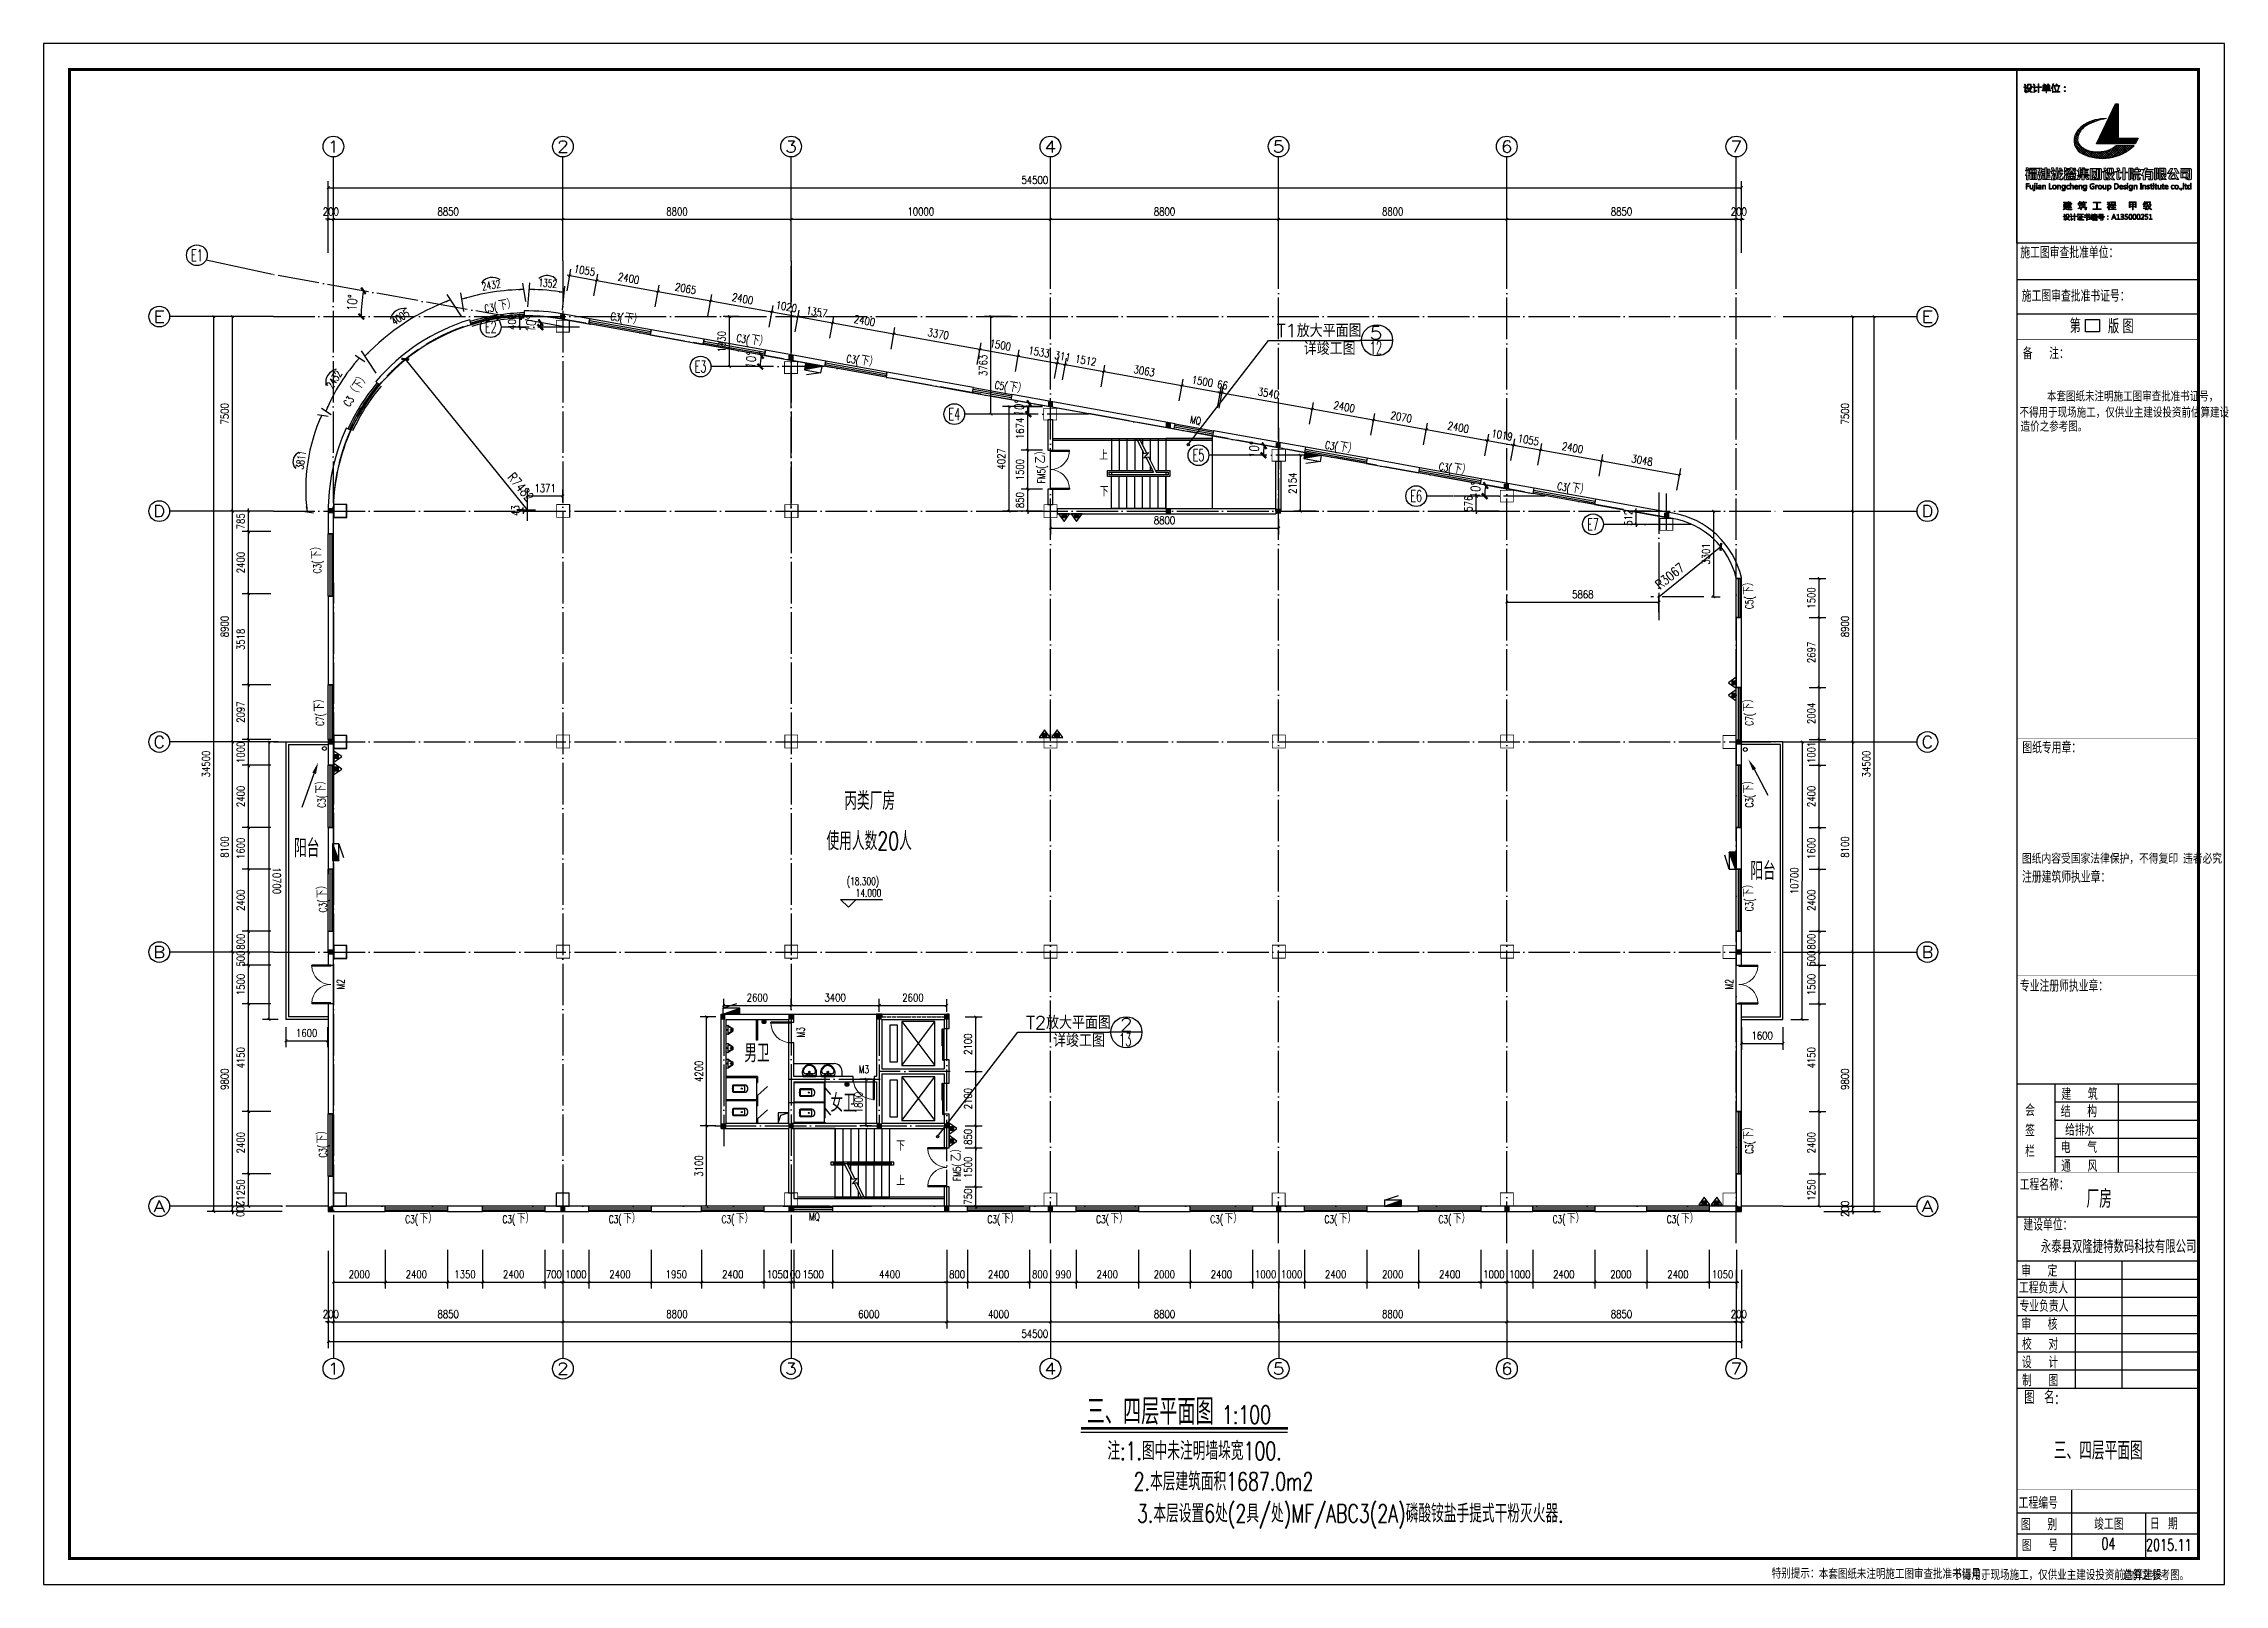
# Model space of a CAD drawing. Header units: millimetres. Extents: x 591771 to 1936534, y -622016 to 355666.
# Drawn here: x 595260 to 679360, y 99061 to 158461 of the extents above; entities that cross this region are included whole.
import ezdxf
from ezdxf.enums import TextEntityAlignment as Align

# ---------------------------------------------------------------- set-up
doc = ezdxf.new("R2010")
doc.units = ezdxf.units.MM
doc.header["$LTSCALE"] = 80
doc.linetypes.add('DOTE', pattern=[2.42, 2, -0.2, 0.02, -0.2])
for name, color, linetype in [('0GPS-\\M+5CFFB\\M+5BBF0\\M+5CBA8\\M+5B9DC', 1, 'Continuous'), ('\\M+5BDA8-\\M+5B1EA\\M+5B8DF', 3, 'Continuous'), ('\\M+5BDA8-\\M+5B3DF\\M+5B4E7', 3, 'Continuous'), ('\\M+5BDA8-\\M+5B4B0', 4, 'Continuous'), ('\\M+5BDA8-\\M+5BCFD\\M+5CDB7', 3, 'Continuous'), ('\\M+5BDA8-\\M+5BDE0\\M+5BEDF', 6, 'Continuous'), ('\\M+5BDA8-\\M+5C2A5\\M+5CCDD', 2, 'Continuous'), ('\\M+5BDA8-\\M+5C3C5', 4, 'Continuous'), ('\\M+5BDA8-\\M+5C3C5\\M+5B4B0\\M+5B1E0\\M+5BAC5', 7, 'Continuous'), ('\\M+5BDA8-\\M+5C7BD-\\M+5D7A9', 31, 'Continuous'), ('\\M+5BDA8-\\M+5D6E1', 17, 'DOTE'), ('\\M+5BDA8-\\M+5D6E1-\\M+5B1EA\\M+5D7A2', 3, 'Continuous'), ('\\M+5C1A2\\M+5C3E6\\M+5CFDF\\M+5CCF51', 7, 'Continuous'), ('\\M+5C1A2\\M+5C3E6\\M+5CFDF\\M+5CCF55', 140, 'Continuous'), ('\\M+5C1A2\\M+5C3E6\\M+5CFF4\\M+5CCF53', 252, 'Continuous'), ('\\M+5CDBC\\M+5BFF2', 252, 'Continuous'), ('AXIS', 3, 'Continuous'), ('AXIS_TEXT', 7, 'Continuous'), ('DIM_LEAD', 3, 'Continuous'), ('EQUIP_\\M+5CFFB\\M+5BBF0\\M+5CBA8', 7, 'Continuous'), ('HZ', 2, 'Continuous'), ('MHQ', 2, 'Continuous'), ('PUB_TEXT', 7, 'Continuous'), ('STAIR', 2, 'Continuous'), ('WALL', 31, 'Continuous'), ('WINDOW_TEXT', 7, 'Continuous')]:
    doc.layers.add(name, color=color, linetype=linetype)
doc.styles.add('_HZTXT', font='txt.shx', dxfattribs={"width": 0.8, "bigfont": 'hztxt.shx'})
doc.styles.add('A-AXIS-LABEL', font='COMPLEX', dxfattribs={"bigfont": 'GBCBIG'})
doc.styles.add('A-DIM', font='SIMPLEX', dxfattribs={"bigfont": 'GBCBIG'})
doc.styles.add('A-STANDARD', font='SIMPLEX', dxfattribs={"bigfont": 'GBCBIG'})
doc.styles.add('A-WIN-LABEL', font='SIMPLEX', dxfattribs={"bigfont": 'GBCBIG'})
doc.styles.add('COMPLEX', font='COMPLEX')
doc.styles.add('DIM_FONT', font='SIMPLEX.shx', dxfattribs={"width": 0.8})
doc.styles.add('ROMANS', font='ROMANS.shx', dxfattribs={"width": 0.8, "bigfont": 'hhztxt.shx'})
doc.styles.add('TKZ', font='tssdeng.shx', dxfattribs={"width": 0.7, "bigfont": 'tssdchn.shx'})
doc.dimstyles.new('dim1-150', dxfattribs={"dimscale": 180, "dimtxt": 2, "dimasz": 1.2, "dimexe": 1.2, "dimexo": 1.2, "dimgap": 1, "dimtad": 1, "dimdec": 0, "dimdsep": 46, "dimtxsty": 'ROMANS', "dimblk": 'ARCHTICK', "dimcen": 0, "dimadec": 0, "dimazin": 0, "dimtfac": 0.71, "dimtdec": 0, "dimtix": 1, "dimtmove": 0, "dimatfit": 3, "dimldrblk": 'ARCHTICK', "dimfxl": 0, "dimtolj": 1, "dimtzin": 0, "dimarcsym": 0})
doc.dimstyles.new('DIMN', dxfattribs={"dimtxt": 300, "dimasz": 100, "dimexe": 250, "dimexo": 300, "dimgap": 150, "dimtad": 1, "dimdec": 0, "dimzin": 0, "dimdsep": 46, "dimtxsty": 'DIM_FONT', "dimblk": 'ARCHTICK', "dimcen": 0.09, "dimclrt": 7, "dimazin": 2, "dimtfac": 1, "dimtdec": 0, "dimtix": 1, "dimtmove": 2, "dimatfit": 3, "dimldrblk": 'ARCHTICK', "dimfxl": 0, "dimtolj": 1, "dimtzin": 0, "dimarcsym": 0})

msp = doc.modelspace()

# ---------------------------------------------------------------- texts
at = {"color": 4, "style": '_HZTXT', "width": 0.7}
for s, height, p in [('厂房', 700, (674040.3, 113573.1)), ('04', 450, (674618.6, 100408.7)), ('2015.11', 450, (676338.9, 100358.8))]:
    msp.add_text(s, height=height, dxfattribs=at).set_placement(p)
at = {"layer": '\\M+5BDA8-\\M+5B3DF\\M+5B4E7', "color": 7, "style": 'A-DIM', "width": 0.705882}
for s, rotation, p in [('2432', 8.895596, (612186.7, 148945.4)), ('1352', 354.689251, (614330.3, 149108.6)), ('4005', 33.300316, (608797.7, 147588.7)), ('2432', 57.705041, (606399.4, 145127.4)), ('3811', 81.384982, (605274.6, 142033.7))]:
    msp.add_text(s, height=297.5, rotation=rotation, dxfattribs=at).set_placement(p)
at = {"layer": '\\M+5BDA8-\\M+5C3C5\\M+5B4B0\\M+5B1E0\\M+5BAC5', "style": 'A-WIN-LABEL', "width": 0.705882}
for s, rotation, p in [('C3(', 9.129745, (612286.1, 148087.5)), ('C3(', 349.823754, (617099.4, 147815.8)), ('C3(', 349.823754, (621962.2, 146977.7)), ('C3(', 349.82364, (626195.9, 146183)), ('C3', 56.937758, (607047.4, 144432.5)), ('C5(', 349.82364, (631916.2, 145164.7)), ('C3(', 349.82364, (644659, 142851)), ('FM5(', 90, (633885.9, 141507.9)), ('C3(', 349.82364, (649047.4, 142022.3)), ('C3(', 349.82364, (653610.5, 141265.3)), ('C3(', 90.000121, (605960.4, 138035.8)), ('C5(', 90, (661186.3, 136658.9)), ('C7(', 90.000121, (606068.3, 132154.4)), ('C7(', 90, (661186.3, 132161.8)), ('C3(', 90.000121, (606135.7, 128999.1)), ('C3(', 90, (661186.3, 129007.3)), ('C3(', 90.000084, (606179.6, 124968)), ('C3(', 90, (661186.3, 125007.3)), ('C3(', 89.999883, (661186.3, 115657.2)), ('C3(', 90.000089, (606179.6, 115511)), ('FM5(', 90, (630635.8, 114608)), ('C3(', 0.000357, (609205.1, 112988.1)), ('C3(', 0.000357, (612955, 112988.2)), ('C3(', 0.000009, (617054.9, 112988.2)), ('C3(', 0.000009, (621405, 112988.2)), ('C3(', 0.00001, (635850.3, 112988.1)), ('C3(', 0.00001, (640250.3, 112988.1)), ('C3(', 0.000359, (644655.1, 112988.1)), ('C3(', 0.000359, (649055.1, 112988.1)), ('C3(', 359.989502, (653455, 112989.5)), ('C3(', 359.989502, (657854.9, 112988.7))]:
    msp.add_text(s, height=297.5, rotation=rotation, dxfattribs=at).set_placement(p)
at = {"layer": '\\M+5BDA8-\\M+5C3C5\\M+5B4B0\\M+5B1E0\\M+5BAC5', "style": 'A-WIN-LABEL'}
for s, rotation, p in [('下）', 9.129745, (612829.2, 148174.8)), ('下）', 349.823754, (617640.7, 147718.6)), ('下）', 349.823754, (622503.5, 146880.5)), ('下）', 349.82364, (626737.2, 146085.8)), ('（下）', 56.937758, (607271.1, 144776.1)), ('下）', 349.82364, (632457.5, 145067.5)), ('下）', 349.82364, (645200.3, 142753.8)), ('乙）', 90, (633885.9, 142267.9)), ('下）', 349.82364, (649588.8, 141925.1)), ('下）', 349.82364, (654151.8, 141168.1)), ('下）', 90.000121, (605960.3, 138585.8)), ('下）', 90, (661186.3, 137208.9)), ('下）', 90.000121, (606068.3, 132704.4)), ('下）', 90, (661186.3, 132711.8)), ('下）', 90.000121, (606135.7, 129549.1)), ('下）', 90, (661186.3, 129557.3)), ('下）', 90.000084, (606179.6, 125518)), ('下）', 90, (661186.3, 125557.3)), ('下）', 90.000089, (606179.6, 116061)), ('下）', 89.999883, (661186.3, 116207.2)), ('乙）', 90, (630635.8, 115368)), ('下）', 0.000357, (609755.1, 112988.1)), ('下）', 0.000357, (613505, 112988.2)), ('下）', 0.000009, (617604.9, 112988.2)), ('下）', 0.000009, (621955, 112988.2)), ('下）', 0.00001, (636400.3, 112988.1)), ('下）', 0.00001, (640800.3, 112988.1)), ('下）', 0.000359, (645205.1, 112988.1)), ('下）', 0.000359, (649605.1, 112988.2)), ('下）', 359.989502, (654005, 112989.4)), ('下）', 359.989502, (658404.9, 112988.6))]:
    msp.add_text(s, height=337.59, rotation=rotation, dxfattribs=at).set_placement(p)
at = {"layer": '\\M+5BDA8-\\M+5C3C5\\M+5B4B0\\M+5B1E0\\M+5BAC5', "style": 'A-WIN-LABEL', "width": 0.705882}
msp.add_text('C3(', height=297.5, dxfattribs=at).set_placement((631655.1, 112988.2))
at = {"layer": '\\M+5BDA8-\\M+5C3C5\\M+5B4B0\\M+5B1E0\\M+5BAC5', "style": 'A-WIN-LABEL'}
msp.add_text('下）', height=337.59, dxfattribs=at).set_placement((632205.1, 112988.2))
at = {"layer": '\\M+5CDBC\\M+5BFF2', "color": 2, "style": '_HZTXT', "width": 0.8}
for s, height, p in [('施工图审查批准单位：', 450, (671490.3, 150182.9)), ('施工图审查批准书证号：', 450, (671546.1, 148509.4)), (' 第', 540, (673008.4, 147310.4)), ('版', 540, (674871.4, 147290.6)), ('图', 540, (675432.5, 147290.6)), ('备  注：', 450, (671585.6, 146294)), ('图纸专用章：', 450, (671567.6, 131095.3)), ('注册建筑师执业章：', 450, (671557.2, 126109.5)), ('专业注册师执业章：', 450, (671473.8, 121910.7)), ('建  筑', 450, (673075.2, 117739.2)), ('会', 450, (671677, 117114.4)), ('结  构', 450, (673050.1, 117071.6)), ('签', 450, (671677, 116331.4)), ('电  气', 450, (673050.1, 115686.6)), ('给排水', 450, (673217.8, 116356.5)), ('栏', 450, (671677, 115531.7)), ('通  风', 450, (673064.4, 114964.2)), ('工程名称：', 450, (671465.4, 114245.5)), ('建设单位：', 450, (671609.4, 112698.2)), ('审  定 ', 450, (671521.8, 110922.5)), ('工程负责人', 450, (671437.3, 110273.8)), ('专业负责人', 450, (671456.2, 109568.4)), ('审  核', 450, (671525, 108869)), ('校  对 ', 450, (671554.2, 108102.3)), ('设  计 ', 450, (671554.2, 107395.5)), ('制  图 ', 450, (671554.2, 106698)), ('图 名:', 506.25, (671639.9, 106020.8)), ('工程编号', 450, (671426.1, 101974.5)), ('图  别', 450, (671513.3, 101149.2)), ('竣工图', 450, (674336.6, 101161.8)), ('日 期', 450, (676487.8, 101174.2)), ('图  号', 450, (671546.7, 100343))]:
    msp.add_text(s, height=height, dxfattribs=at).set_placement(p)
at = {"layer": 'HZ', "color": 1, "style": '_HZTXT', "width": 0.8}
for s, height, p in [('本套图纸未注明施工图审查批准书证号，', 382.5, (672515.8, 144664.7)), ('不得用于现场施工，仅供业主建设投资前估算建设', 382.5, (671462, 144044.8)), ('造价之参考图。', 382.5, (671502.8, 143502.5)), ('特别提示：', 367.2, (661905.1, 99289.2)), ('本套图纸未注明施工图审查批准书证号，', 367.2, (663717.8, 99270.1)), ('不得用于现场施工，仅供业主建设投资前估算建设', 367.2, (668874.8, 99233.4)), ('造价之参考图。', 367.2, (675428.5, 99222))]:
    msp.add_text(s, height=height, rotation=0.0025, dxfattribs=at).set_placement(p)
at = {"layer": 'PUB_TEXT', "style": 'A-AXIS-LABEL'}
for s, width, p, p2 in [('E1', 0.7, (600944.2, 150076.6), (601396.8, 150076.6)), ('E2', 0.6, (612276.7, 147305), (612729.3, 147305)), ('E3', 0.6, (620369.1, 145783.5), (620821.7, 145783.5)), ('E4', 0.567568, (630152.2, 143950.6), (630604.7, 143950.6)), ('E5', 0.6, (639570.2, 142367.6), (640022.8, 142367.6)), ('E6', 0.6, (647965.7, 140789.6), (648418.2, 140789.6)), ('E7', 0.6, (654784.7, 139702.1), (655237.2, 139702.1))]:
    msp.add_text(s, height=452.55, dxfattribs=dict(at, width=width)).set_placement(p, p2, align=Align.FIT)
at = {"layer": 'PUB_TEXT'}
for s, height, style, p in [('T1放大平面图', 500, '_HZTXT', (642812.7, 147146.1)), ('详竣工图', 500, '_HZTXT', (643854.8, 146458)), ('上', 337.6, 'A-STANDARD', (635972.4, 142413.2)), ('下', 337.6, 'A-STANDARD', (635991, 141013.2)), ('T2放大平面图', 500, '_HZTXT', (633146, 120468.9)), ('详竣工图', 500, '_HZTXT', (634188.1, 119780.7)), ('下', 337.6, 'A-STANDARD', (628140.9, 115788.2)), ('上', 337.6, 'A-STANDARD', (628140.9, 114438.2))]:
    msp.add_text(s, height=height, dxfattribs=dict(at, style=style)).set_placement(p)
at = {"layer": 'PUB_TEXT', "lineweight": 25, "style": '_HZTXT', "width": 0.7}
for s, height, p in [('丙类厂房', 700, (626135.2, 128918)), ('阳台', 700, (604917.8, 127093.1)), ('使用人数20人', 700, (625451.2, 127369.1)), ('阳台', 700, (661077.3, 126211.1)), ('男卫', 700, (622282.1, 119189.5)), ('女卫', 700, (625603.9, 117271.8)), ('三、四层平面图', 1000, (635484.4, 105222.2)), ('1:100', 700, (640704.4, 105253.1)), ('注:1.图中未注明墙垛宽100.', 700, (636284, 103855.7)), ('三、四层平面图', 700, (672778.3, 103867.6)), ('2.本层建筑面积1687.0m2', 700, (637297.6, 102676.2)), ('3.本层设置6处(2具/处)MF/ABC3(2A)磷酸铵盐手提式干粉灭火器.', 700, (637427.1, 101445.1))]:
    msp.add_text(s, height=height, dxfattribs=at).set_placement(p)
at = {"layer": 'PUB_TEXT'}
for s, height, style, width, p in [('(18.300)', 297.5, 'A-STANDARD', 0.705882, (626235.5, 126019.8)), ('14.000', 297.5, 'A-STANDARD', 0.705882, (626575.5, 125569.7)), ('永泰县双隆捷特数码科技有限公司', 500, '_HZTXT', 0.8, (672282.4, 111833.1))]:
    msp.add_text(s, height=height, dxfattribs=dict(at, style=style, width=width)).set_placement(p)
at = {"layer": 'WINDOW_TEXT', "style": '_HZTXT'}
for s, width, p, p2 in [('5', 1.448972, (646399.5, 147052.6), (646882.5, 147052.6)), ('12', 0.676187, (646398.1, 146486.2), (646881.1, 146486.2)), ('13', 0.676187, (636731.4, 119808.9), (637214.4, 119808.9)), ('2', 1.448972, (636773.1, 120392.6), (637256.1, 120392.6))]:
    msp.add_text(s, height=500, dxfattribs=dict(at, width=width)).set_placement(p, p2, align=Align.FIT)

# ---------------------------------------------------------------- blocks, each defined once
blk = doc.blocks.new('A$C158D6705')
at = {"layer": '\\M+5CDBC\\M+5BFF2', "color": 2, "style": 'TKZ', "width": 0.8}
blk.add_text('图纸内容受国家法律保护，不得复印 违者必究！', height=392.04, dxfattribs=at).set_placement((-47, 56))
blk = doc.blocks.new('A$C7A821879')
h = blk.add_hatch(color=165)
h.paths.add_polyline_path([(457, 5152), (560, 5152), (560, 5270), (590, 5270), (590, 5152), (693, 5152), (693, 5123), (590, 5123), (590, 4931), (560, 4931), (560, 5123), (457, 5123)])
h.paths.add_polyline_path([(1585, 5012), (1599, 5005), (1607, 4990), (1599, 4975), (1585, 4968), (1570, 4975), (1563, 4990), (1570, 5005)])
h.paths.add_polyline_path([(1585, 5167), (1599, 5167), (1607, 5145), (1599, 5130), (1585, 5123), (1570, 5130), (1563, 5145), (1570, 5167)])
h.paths.add_polyline_path([(1201, 5159), (1253, 5005), (1224, 4997), (1179, 5152)], flags=16)
h.paths.add_polyline_path([(1157, 5204), (1283, 5204), (1246, 5255), (1268, 5270), (1305, 5226), (1283, 5204), (1393, 5204), (1393, 5181), (1157, 5181)])
h.paths.add_polyline_path([(1150, 4968), (1283, 4968), (1312, 5049), (1342, 5159), (1371, 5152), (1312, 4968), (1400, 4968), (1400, 4946), (1150, 4946)])
h.paths.add_polyline_path([(1054, 5100), (1098, 5181), (1128, 5270), (1157, 5263), (1128, 5181), (1128, 4931), (1106, 4931), (1106, 5123), (1069, 5071)])
h.paths.add_polyline_path([(885, 5086), (980, 5086), (980, 5130), (885, 5130)], flags=16)
h.paths.add_polyline_path([(980, 5189), (885, 5189), (885, 5152), (980, 5152)], flags=16)
h.paths.add_polyline_path([(767, 5086), (862, 5086), (862, 5130), (767, 5130)], flags=16)
h.paths.add_polyline_path([(767, 5152), (862, 5152), (862, 5189), (767, 5189)], flags=16)
h.paths.add_polyline_path([(708, 5027), (862, 5027), (862, 5064), (767, 5064), (767, 5049), (737, 5049), (737, 5218), (811, 5218), (774, 5255), (796, 5270), (840, 5226), (826, 5218), (907, 5218), (944, 5270), (973, 5255), (936, 5218), (1010, 5218), (1010, 5049), (980, 5049), (980, 5064), (885, 5064), (885, 5027), (1047, 5027), (1047, 4997), (885, 4997), (885, 4924), (862, 4924), (862, 4997), (708, 4997)])
h.paths.add_polyline_path([(383, 5263), (442, 5204), (413, 5189), (361, 5248)])
h.paths.add_polyline_path([(494, 5027), (494, 4997), (405, 4931), (383, 4960), (398, 4968), (398, 4990), (398, 5123), (347, 5123), (347, 5152), (428, 5152), (428, 4982)])
h.paths.add_polyline_path([(155, 5093), (177, 5049), (214, 5012), (243, 5049), (273, 5093)], flags=16)
h.paths.add_polyline_path([(258, 5226), (170, 5226), (170, 5218), (170, 5189), (155, 5159), (140, 5137), (111, 5123), (96, 5145), (118, 5159), (133, 5174), (140, 5196), (148, 5218), (148, 5255), (288, 5255), (288, 5181), (288, 5167), (302, 5167), (339, 5167), (339, 5137), (288, 5137), (280, 5145), (265, 5152), (258, 5159), (258, 5174)])
h.paths.add_polyline_path([(111, 5093), (111, 5115), (302, 5115), (302, 5093), (273, 5041), (236, 4997), (280, 4975), (339, 4960), (317, 4931), (258, 4953), (214, 4982), (155, 4953), (96, 4924), (74, 4953), (140, 4975), (192, 4997), (155, 5041), (133, 5093)])
h.paths.add_polyline_path([(44, 5255), (96, 5204), (74, 5181), (22, 5240)])
h.paths.add_polyline_path([(111, 5034), (118, 4997), (44, 4953), (30, 4975), (37, 4990), (44, 5005), (44, 5130), (0, 5130), (0, 5152), (66, 5152), (66, 4997)])
h = blk.add_hatch(color=165)
h.paths.add_polyline_path([(6184, 1829), (6170, 1829), (6160, 1823), (6153, 1816), (6142, 1809), (6142, 1688), (6149, 1678), (6156, 1671), (6166, 1667), (6180, 1667), (6218, 1667), (6239, 1667), (6253, 1674), (6256, 1678), (6260, 1685), (6263, 1702), (6263, 1792), (6260, 1809), (6256, 1816), (6253, 1823), (6235, 1829), (6215, 1829)], flags=16)
h.paths.add_polyline_path([(6142, 1640), (6066, 1640), (6066, 1850), (6142, 1850), (6142, 1812), (6153, 1829), (6163, 1843), (6177, 1850), (6198, 1850), (6267, 1850), (6284, 1850), (6301, 1850), (6315, 1843), (6325, 1840), (6332, 1829), (6339, 1819), (6342, 1809), (6342, 1795), (6342, 1702), (6342, 1688), (6339, 1678), (6332, 1667), (6325, 1660), (6315, 1653), (6301, 1650), (6287, 1647), (6267, 1647), (6187, 1647), (6170, 1650), (6160, 1653), (6149, 1664), (6142, 1678)], flags=17)
h.paths.add_polyline_path([(6391, 1657), (6391, 1930), (6391, 1943), (6387, 1957), (6384, 1968), (6377, 1974), (6367, 1981), (6353, 1985), (6339, 1985), (6322, 1985), (6059, 1985), (6059, 2009), (6370, 2009), (6394, 2009), (6415, 2006), (6436, 2002), (6449, 1992), (6460, 1981), (6470, 1971), (6474, 1954), (6477, 1936), (6477, 1643), (6474, 1626), (6470, 1609), (6463, 1595), (6453, 1584), (6443, 1578), (6425, 1571), (6408, 1567), (6387, 1564), (6342, 1567), (6305, 1578), (6270, 1591), (6242, 1612), (6284, 1605), (6322, 1602), (6353, 1605), (6363, 1609), (6374, 1616), (6380, 1622), (6387, 1633), (6391, 1643)])
h.paths.add_polyline_path([(6356, 1902), (6049, 1902), (6049, 1919), (6356, 1919)])
h.paths.add_polyline_path([(5797, 2009), (5887, 2009), (5932, 1919), (5966, 1857), (5987, 1833), (6004, 1819), (5956, 1816), (5918, 1819), (5904, 1823), (5890, 1829), (5883, 1836), (5877, 1847), (5839, 1923)])
h.paths.add_polyline_path([(5721, 1840), (5825, 1840), (5759, 1764), (5704, 1688), (5697, 1671), (5690, 1657), (5690, 1647), (5690, 1636), (5697, 1629), (5704, 1622), (5711, 1619), (5725, 1619), (5759, 1619), (5790, 1619), (5821, 1626), (5849, 1636), (5842, 1653), (5794, 1757), (5877, 1757), (5908, 1695), (5935, 1643), (5959, 1605), (5984, 1578), (5935, 1578), (5915, 1578), (5901, 1581), (5887, 1588), (5877, 1591), (5870, 1602), (5863, 1612), (5852, 1633), (5835, 1619), (5818, 1609), (5801, 1598), (5780, 1591), (5756, 1588), (5732, 1584), (5676, 1588), (5649, 1591), (5628, 1598), (5611, 1605), (5600, 1619), (5594, 1636), (5594, 1653), (5597, 1674), (5611, 1698), (5652, 1757)])
h.paths.add_polyline_path([(5656, 2009), (5749, 2009), (5728, 1961), (5707, 1919), (5683, 1878), (5663, 1843), (5656, 1833), (5645, 1826), (5632, 1819), (5618, 1816), (5580, 1809), (5535, 1812), (5552, 1829), (5573, 1854), (5607, 1912)])
h.paths.add_polyline_path([(5380, 1809), (5393, 1809), (5400, 1816), (5407, 1823), (5407, 1836), (5407, 1892), (5293, 1892), (5293, 1826), (5297, 1819), (5304, 1812), (5311, 1809), (5317, 1809)], flags=16)
h.paths.add_polyline_path([(5324, 1995), (5314, 1992), (5307, 1988), (5300, 1985), (5293, 1974), (5293, 1912), (5407, 1912), (5407, 1964), (5407, 1978), (5400, 1988), (5393, 1992), (5380, 1995)], flags=16)
h.paths.add_polyline_path([(5324, 1612), (5349, 1616), (5373, 1622), (5369, 1626), (5293, 1760), (5293, 1660), (5293, 1636), (5300, 1619), (5304, 1616), (5311, 1612)], flags=16)
h.paths.add_polyline_path([(5221, 1657), (5221, 2016), (5293, 2016), (5293, 1985), (5300, 1999), (5307, 2006), (5321, 2012), (5335, 2012), (5418, 2012), (5431, 2012), (5445, 2012), (5455, 2009), (5466, 2002), (5473, 1995), (5476, 1985), (5480, 1974), (5480, 1961), (5480, 1840), (5480, 1826), (5476, 1816), (5473, 1809), (5466, 1798), (5459, 1795), (5449, 1792), (5421, 1788), (5331, 1788), (5317, 1788), (5304, 1795), (5297, 1802), (5293, 1816), (5293, 1767), (5362, 1767), (5400, 1702), (5418, 1729), (5435, 1767), (5500, 1767), (5476, 1712), (5469, 1698), (5455, 1688), (5438, 1681), (5414, 1681), (5428, 1660), (5449, 1629), (5480, 1598), (5504, 1578), (5449, 1581), (5428, 1581), (5418, 1584), (5407, 1588), (5397, 1598), (5383, 1609), (5376, 1622), (5359, 1598), (5342, 1581), (5317, 1567), (5290, 1564), (5273, 1564), (5259, 1567), (5245, 1574), (5235, 1584), (5228, 1598), (5224, 1616), (5221, 1636)])
h.paths.add_polyline_path([(5141, 1674), (5141, 1767), (5141, 1785), (5135, 1802), (5124, 1812), (5110, 1823), (5110, 1650), (5117, 1647), (5128, 1643), (5135, 1647), (5138, 1650), (5141, 1660)], flags=16)
h.paths.add_polyline_path([(5128, 1995), (5121, 1995), (5117, 1992), (5110, 1978), (5110, 1826), (5124, 1833), (5135, 1843), (5141, 1857), (5141, 1871), (5141, 1968), (5141, 1981), (5138, 1992), (5135, 1995)], flags=16)
h.paths.add_polyline_path([(5110, 1567), (5048, 1567), (5048, 2023), (5110, 2023), (5110, 1985), (5114, 2002), (5121, 2012), (5128, 2019), (5138, 2019), (5162, 2019), (5179, 2016), (5193, 2006), (5200, 1992), (5204, 1971), (5204, 1874), (5200, 1857), (5193, 1840), (5179, 1829), (5162, 1823), (5179, 1812), (5193, 1798), (5200, 1785), (5204, 1764), (5204, 1657), (5200, 1636), (5197, 1626), (5193, 1619), (5186, 1616), (5176, 1612), (5155, 1609), (5141, 1612), (5128, 1619), (5117, 1629), (5110, 1643)])
h.paths.add_polyline_path([(4693, 1771), (4693, 1695), (4896, 1695), (4896, 1771)], flags=16)
h.paths.add_polyline_path([(4738, 1867), (4724, 1864), (4710, 1861), (4700, 1850), (4693, 1836), (4693, 1792), (4896, 1792), (4896, 1823), (4896, 1843), (4889, 1857), (4886, 1861), (4879, 1864), (4862, 1867)], flags=16)
h.paths.add_polyline_path([(4996, 1947), (4738, 1947), (4724, 1912), (4703, 1871), (4713, 1878), (4724, 1881), (4748, 1885), (4907, 1885), (4924, 1885), (4938, 1881), (4952, 1878), (4962, 1871), (4969, 1861), (4976, 1850), (4979, 1836), (4979, 1823), (4979, 1626), (4979, 1612), (4976, 1602), (4969, 1591), (4962, 1581), (4952, 1574), (4941, 1571), (4927, 1567), (4910, 1564), (4872, 1567), (4838, 1574), (4824, 1581), (4810, 1591), (4796, 1602), (4786, 1612), (4796, 1612), (4827, 1605), (4852, 1602), (4862, 1602), (4872, 1605), (4879, 1609), (4886, 1616), (4893, 1622), (4896, 1633), (4896, 1657), (4896, 1678), (4693, 1678), (4693, 1567), (4613, 1567), (4613, 1740), (4596, 1736), (4575, 1733), (4527, 1736), (4541, 1747), (4555, 1764), (4582, 1809), (4613, 1871), (4648, 1947), (4544, 1947), (4544, 1968), (4655, 1968), (4665, 1992), (4676, 2016), (4772, 2016), (4748, 1968), (4996, 1968)])
h.paths.add_polyline_path([(4372, 1622), (4372, 1757), (4441, 1757), (4441, 1636), (4441, 1622), (4444, 1609), (4451, 1605), (4458, 1602), (4465, 1602), (4472, 1605), (4479, 1619), (4489, 1643), (4496, 1674), (4496, 1647), (4496, 1626), (4493, 1605), (4486, 1591), (4475, 1581), (4462, 1571), (4444, 1567), (4427, 1567), (4403, 1571), (4392, 1574), (4386, 1581), (4379, 1588), (4375, 1598)])
h.paths.add_polyline_path([(4458, 1861), (4254, 1861), (4254, 1881), (4458, 1881)])
h.paths.add_polyline_path([(4506, 1778), (4220, 1778), (4220, 1798), (4506, 1798)])
h.paths.add_polyline_path([(4292, 1888), (4220, 1888), (4220, 1981), (4292, 1981), (4292, 1950), (4296, 1961), (4303, 1971), (4313, 1978), (4327, 1981), (4327, 2026), (4403, 2026), (4403, 1981), (4427, 1981), (4462, 1978), (4472, 1978), (4482, 1971), (4493, 1968), (4496, 1961), (4499, 1950), (4499, 1940), (4499, 1916), (4499, 1902), (4493, 1888), (4420, 1888), (4424, 1892), (4427, 1916), (4427, 1943), (4424, 1954), (4417, 1961), (4406, 1964), (4389, 1964), (4334, 1964), (4320, 1964), (4310, 1961), (4299, 1950), (4292, 1936)])
h.paths.add_polyline_path([(4251, 1757), (4320, 1757), (4317, 1678), (4310, 1616), (4306, 1602), (4303, 1588), (4296, 1578), (4286, 1571), (4268, 1564), (4251, 1560), (4230, 1560), (4206, 1560), (4220, 1574), (4227, 1588), (4234, 1605), (4241, 1626), (4248, 1688)])
h.paths.add_polyline_path([(4144, 1674), (4144, 1764), (4144, 1785), (4137, 1798), (4127, 1809), (4116, 1819), (4116, 1647), (4127, 1643), (4137, 1643), (4141, 1650), (4144, 1660)], flags=16)
h.paths.add_polyline_path([(4127, 1995), (4120, 1992), (4116, 1985), (4116, 1826), (4127, 1833), (4137, 1843), (4144, 1854), (4144, 1871), (4144, 1968), (4144, 1981), (4141, 1988), (4134, 1992)], flags=16)
h.paths.add_polyline_path([(4116, 1567), (4054, 1567), (4054, 2023), (4116, 2023), (4116, 1999), (4120, 2009), (4123, 2012), (4134, 2016), (4141, 2016), (4165, 2016), (4182, 2012), (4192, 2006), (4203, 1992), (4203, 1971), (4203, 1871), (4203, 1854), (4192, 1840), (4182, 1829), (4165, 1823), (4182, 1812), (4196, 1798), (4203, 1785), (4206, 1764), (4206, 1653), (4203, 1633), (4199, 1626), (4196, 1619), (4189, 1616), (4179, 1612), (4158, 1609), (4144, 1612), (4134, 1616), (4123, 1622), (4116, 1633)])
h.paths.add_polyline_path([(3909, 1567), (3823, 1567), (3823, 1836), (3719, 1836), (3719, 1857), (3823, 1857), (3823, 2026), (3909, 2026), (3909, 1857), (4009, 1857), (4009, 1836), (3909, 1836)])
h.paths.add_polyline_path([(3595, 2019), (3675, 2019), (3682, 2006), (3692, 1964), (3706, 1940), (3719, 1923), (3695, 1919), (3675, 1919), (3657, 1923), (3640, 1926), (3626, 1933), (3619, 1943), (3612, 1954), (3609, 1968)])
h.paths.add_polyline_path([(3592, 1622), (3592, 1826), (3592, 1847), (3588, 1861), (3581, 1867), (3568, 1867), (3540, 1867), (3540, 1888), (3623, 1888), (3644, 1885), (3650, 1881), (3657, 1874), (3664, 1857), (3668, 1836), (3668, 1657), (3668, 1643), (3671, 1633), (3678, 1626), (3685, 1626), (3702, 1629), (3719, 1640), (3733, 1660), (3751, 1688), (3747, 1664), (3740, 1640), (3733, 1622), (3723, 1605), (3709, 1591), (3695, 1584), (3678, 1578), (3657, 1574), (3630, 1578), (3619, 1581), (3609, 1584), (3602, 1591), (3599, 1602), (3595, 1609)])
h.paths.add_polyline_path([(3233, 1902), (3233, 2016), (3312, 2016), (3312, 1995), (3316, 2006), (3326, 2009), (3340, 2012), (3357, 2012), (3399, 2012), (3426, 2012), (3436, 2009), (3447, 2006), (3454, 1999), (3457, 1992), (3461, 1981), (3461, 1971), (3461, 1902), (3461, 1892), (3464, 1881), (3471, 1878), (3478, 1874), (3506, 1874), (3506, 1850), (3436, 1850), (3412, 1850), (3402, 1857), (3395, 1861), (3392, 1867), (3388, 1878), (3385, 1902), (3385, 1957), (3385, 1974), (3378, 1988), (3367, 1995), (3350, 1995), (3333, 1995), (3319, 1992), (3312, 1981), (3312, 1899), (3309, 1881), (3305, 1867), (3298, 1857), (3285, 1850), (3267, 1843), (3250, 1840), (3226, 1840), (3198, 1843), (3212, 1854), (3222, 1867), (3229, 1881)])
h.paths.add_polyline_path([(3219, 1781), (3309, 1781), (3354, 1729), (3385, 1774), (3395, 1788), (3399, 1798), (3399, 1805), (3392, 1809), (3385, 1812), (3371, 1812), (3216, 1812), (3216, 1829), (3433, 1829), (3450, 1829), (3464, 1826), (3474, 1819), (3481, 1812), (3485, 1798), (3485, 1781), (3474, 1767), (3464, 1750), (3402, 1674), (3433, 1643), (3464, 1612), (3488, 1588), (3512, 1571), (3478, 1567), (3440, 1571), (3419, 1574), (3402, 1581), (3385, 1591), (3371, 1605), (3354, 1622), (3340, 1609), (3326, 1595), (3319, 1584), (3305, 1578), (3295, 1574), (3278, 1571), (3236, 1567), (3188, 1571), (3212, 1584), (3236, 1602), (3309, 1674), (3233, 1764)])
h.paths.add_polyline_path([(3091, 2019), (3171, 2019), (3178, 1992), (3191, 1964), (3202, 1940), (3219, 1923), (3195, 1919), (3171, 1919), (3153, 1923), (3136, 1926), (3126, 1933), (3116, 1943), (3109, 1954), (3105, 1968)])
h.paths.add_polyline_path([(3091, 1622), (3091, 1826), (3091, 1847), (3084, 1861), (3078, 1867), (3067, 1867), (3046, 1867), (3046, 1885), (3119, 1885), (3140, 1885), (3147, 1878), (3153, 1874), (3160, 1867), (3164, 1857), (3164, 1836), (3164, 1657), (3167, 1636), (3171, 1629), (3174, 1629), (3178, 1629), (3185, 1629), (3195, 1640), (3205, 1660), (3219, 1688), (3216, 1660), (3212, 1640), (3205, 1619), (3198, 1605), (3185, 1591), (3171, 1581), (3157, 1574), (3140, 1571), (3116, 1574), (3109, 1578), (3102, 1581), (3098, 1591), (3091, 1598)])
h.paths.add_polyline_path([(2922, 1881), (2888, 1881), (2888, 1678), (2888, 1664), (2884, 1650), (2877, 1636), (2870, 1629), (2857, 1622), (2846, 1616), (2829, 1612), (2812, 1612), (2781, 1616), (2767, 1619), (2757, 1626), (2746, 1633), (2736, 1643), (2729, 1653), (2722, 1667), (2705, 1660), (2688, 1653), (2663, 1650), (2636, 1650), (2636, 1622), (2643, 1609), (2650, 1602), (2656, 1598), (2667, 1595), (2888, 1595), (2908, 1598), (2915, 1602), (2922, 1609), (2929, 1622), (2929, 1643), (2929, 1947), (2929, 1964), (2922, 1978), (2908, 1985), (2888, 1988), (2681, 1988), (2667, 1988), (2653, 1981), (2646, 1974), (2636, 1964), (2636, 1667), (2646, 1674), (2653, 1688), (2674, 1729), (2691, 1778), (2719, 1857), (2798, 1857), (2767, 1767), (2746, 1702), (2736, 1681), (2722, 1671), (2732, 1664), (2746, 1657), (2757, 1653), (2770, 1653), (2788, 1657), (2795, 1660), (2801, 1664), (2808, 1681), (2808, 1702), (2808, 1881), (2650, 1881), (2650, 1902), (2808, 1902), (2808, 1974), (2888, 1974), (2888, 1902), (2922, 1902)], flags=16)
h.paths.add_polyline_path([(2636, 1574), (2563, 1574), (2563, 2009), (2636, 2009), (2636, 1981), (2643, 1992), (2656, 2002), (2670, 2006), (2688, 2009), (2915, 2009), (2939, 2009), (2957, 2006), (2971, 1999), (2984, 1992), (2991, 1981), (2998, 1971), (3005, 1957), (3005, 1943), (3005, 1640), (3005, 1622), (3002, 1609), (2995, 1598), (2988, 1588), (2977, 1581), (2967, 1578), (2950, 1574), (2933, 1574), (2684, 1574), (2667, 1578), (2653, 1581), (2643, 1591), (2636, 1605)])
h.paths.add_polyline_path([(2263, 2030), (2339, 2030), (2346, 2016), (2353, 2002), (2363, 1992), (2373, 1981), (2332, 1985), (2301, 1988), (2280, 1995), (2277, 1999), (2273, 2006), (2270, 2012)])
h.paths.add_polyline_path([(2180, 1836), (2180, 1792), (2284, 1792), (2284, 1836)], flags=17)
h.paths.add_polyline_path([(2180, 1899), (2180, 1854), (2284, 1854), (2284, 1899)], flags=17)
h.paths.add_polyline_path([(2184, 1957), (2180, 1947), (2180, 1916), (2284, 1916), (2284, 1957)], flags=17)
h.paths.add_polyline_path([(2180, 1760), (2108, 1760), (2108, 1899), (2059, 1899), (2080, 1916), (2097, 1943), (2115, 1981), (2135, 2026), (2211, 2026), (2191, 1978), (2498, 1978), (2498, 1957), (2356, 1957), (2356, 1916), (2470, 1916), (2470, 1899), (2356, 1899), (2356, 1854), (2470, 1854), (2470, 1836), (2356, 1836), (2356, 1792), (2501, 1792), (2501, 1774), (2180, 1774)])
h.paths.add_polyline_path([(2101, 1688), (2191, 1688), (2180, 1657), (2194, 1671), (2208, 1678), (2225, 1685), (2246, 1688), (2246, 1716), (2059, 1716), (2059, 1736), (2246, 1736), (2246, 1760), (2332, 1760), (2332, 1736), (2525, 1736), (2525, 1716), (2332, 1716), (2332, 1685), (2373, 1685), (2422, 1685), (2443, 1678), (2456, 1674), (2470, 1664), (2480, 1657), (2487, 1643), (2491, 1633), (2494, 1616), (2501, 1602), (2508, 1588), (2518, 1578), (2456, 1578), (2439, 1581), (2429, 1584), (2418, 1591), (2411, 1602), (2405, 1619), (2398, 1640), (2391, 1650), (2380, 1660), (2367, 1667), (2346, 1667), (2332, 1667), (2332, 1567), (2246, 1567), (2246, 1667), (2242, 1667), (2225, 1667), (2208, 1664), (2191, 1660), (2180, 1650), (2177, 1640), (2170, 1622), (2170, 1612), (2163, 1602), (2156, 1595), (2142, 1588), (2125, 1584), (2104, 1584), (2053, 1581), (2059, 1588), (2066, 1595), (2080, 1616), (2090, 1647)])
h.paths.add_polyline_path([(1894, 1667), (1994, 1667), (1990, 1653), (1987, 1640), (1973, 1629), (1959, 1619), (1939, 1612), (1914, 1609), (1887, 1609), (1852, 1609), (1866, 1619), (1880, 1633), (1890, 1647)])
h.paths.add_polyline_path([(1897, 1843), (1873, 1881), (1852, 1916), (1832, 1885), (1797, 1843)], flags=16)
h.paths.add_polyline_path([(1818, 1774), (1807, 1771), (1797, 1767), (1790, 1764), (1783, 1757), (1783, 1729), (1790, 1723), (1797, 1716), (1807, 1712), (1818, 1712), (1880, 1712), (1894, 1712), (1908, 1716), (1911, 1726), (1914, 1736), (1914, 1750), (1911, 1760), (1904, 1767), (1894, 1771), (1880, 1774)], flags=16)
h.paths.add_polyline_path([(1700, 1667), (1804, 1667), (1807, 1647), (1818, 1633), (1828, 1619), (1845, 1609), (1811, 1609), (1783, 1609), (1756, 1612), (1735, 1619), (1721, 1629), (1711, 1640), (1704, 1653)])
h.paths.add_polyline_path([(1783, 1691), (1700, 1691), (1700, 1792), (1783, 1792), (1783, 1767), (1790, 1778), (1801, 1785), (1818, 1792), (1835, 1792), (1928, 1792), (1959, 1792), (1970, 1788), (1980, 1781), (1990, 1778), (1994, 1767), (1997, 1760), (1997, 1750), (1997, 1736), (1997, 1726), (1994, 1716), (1990, 1709), (1980, 1702), (1970, 1695), (1956, 1691), (1918, 1691), (1828, 1691), (1814, 1691), (1801, 1698), (1790, 1705), (1783, 1716)])
h.paths.add_polyline_path([(2021, 1571), (1669, 1571), (1669, 1588), (2021, 1588)])
h.paths.add_polyline_path([(1783, 2030), (1859, 2030), (1890, 1974), (1918, 2006), (1925, 2016), (2001, 2016), (1994, 2002), (1983, 1988), (1973, 1978), (1963, 1968), (1949, 1961), (1935, 1957), (1918, 1957), (1901, 1957), (1928, 1916), (1939, 1930), (1949, 1947), (2021, 1947), (2008, 1919), (1990, 1899), (1970, 1888), (1949, 1885), (1987, 1836), (2004, 1819), (2021, 1805), (1980, 1805), (1946, 1809), (1921, 1819), (1914, 1823), (1911, 1829), (1787, 1829), (1780, 1823), (1769, 1816), (1745, 1809), (1711, 1802), (1663, 1802), (1683, 1816), (1704, 1833), (1728, 1857), (1752, 1888), (1728, 1892), (1707, 1902), (1690, 1919), (1680, 1943), (1673, 1957), (1745, 1957), (1756, 1930), (1766, 1905), (1794, 1947), (1804, 1968), (1801, 1974), (1797, 1981), (1790, 1985), (1783, 1985), (1669, 1985), (1669, 2002), (1801, 2002)])
h.paths.add_polyline_path([(1562, 2026), (1642, 2026), (1649, 1978), (1659, 1943), (1669, 1923), (1673, 1916), (1680, 1912), (1631, 1916), (1614, 1919), (1600, 1923), (1590, 1930), (1580, 1940), (1576, 1950), (1573, 1961), (1569, 2002)])
h.paths.add_polyline_path([(1638, 1571), (1559, 1571), (1562, 1622), (1569, 1681), (1573, 1698), (1576, 1716), (1587, 1729), (1597, 1743), (1614, 1750), (1631, 1757), (1656, 1757), (1680, 1757), (1673, 1750), (1666, 1740), (1659, 1723), (1652, 1702), (1645, 1647)])
h.paths.add_polyline_path([(1556, 1892), (1635, 1892), (1642, 1843), (1656, 1809), (1666, 1785), (1673, 1778), (1680, 1774), (1628, 1774), (1611, 1778), (1600, 1781), (1590, 1785), (1583, 1792), (1576, 1805), (1573, 1819), (1569, 1833)])
h.paths.add_polyline_path([(1376, 2016), (1445, 2016), (1455, 1988), (1469, 1968), (1480, 1954), (1493, 1943), (1442, 1943), (1424, 1943), (1414, 1950), (1407, 1957), (1397, 1971), (1386, 1988)], flags=17)
h.paths.add_polyline_path([(1459, 1574), (1407, 1574), (1383, 1578), (1366, 1581), (1348, 1588), (1342, 1602), (1328, 1595), (1310, 1595), (1290, 1595), (1266, 1598), (1297, 1626), (1328, 1664), (1328, 1874), (1400, 1874), (1400, 1767), (1411, 1785), (1438, 1826), (1504, 1826), (1445, 1733), (1400, 1660), (1400, 1629), (1407, 1609), (1411, 1602), (1417, 1598), (1424, 1595), (1435, 1595), (1459, 1595), (1469, 1595), (1480, 1598), (1490, 1605), (1497, 1616), (1504, 1629), (1511, 1650), (1518, 1695), (1521, 1664), (1518, 1633), (1514, 1609), (1507, 1598), (1500, 1588), (1493, 1581), (1483, 1578), (1473, 1574)])
h.paths.add_polyline_path([(1072, 2026), (1152, 2026), (1159, 1988), (1169, 1961), (1183, 1936), (1200, 1919), (1248, 1919), (1248, 2026), (1321, 2026), (1321, 1919), (1514, 1919), (1514, 1902), (1321, 1902), (1307, 1805), (1290, 1716), (1276, 1667), (1266, 1629), (1255, 1605), (1245, 1588), (1235, 1578), (1214, 1571), (1186, 1567), (1155, 1567), (1162, 1571), (1169, 1581), (1183, 1609), (1200, 1653), (1217, 1716), (1235, 1798), (1248, 1899), (1248, 1902), (1200, 1902), (1200, 1909), (1152, 1909), (1134, 1912), (1121, 1919), (1107, 1926), (1096, 1933), (1093, 1947), (1090, 1957), (1076, 2012)])
h.paths.add_polyline_path([(1148, 1571), (1065, 1571), (1076, 1622), (1083, 1681), (1086, 1698), (1093, 1716), (1103, 1729), (1117, 1740), (1138, 1747), (1159, 1754), (1183, 1757), (1207, 1760), (1193, 1740), (1183, 1723), (1172, 1702), (1166, 1681), (1155, 1626)])
h.paths.add_polyline_path([(1062, 1899), (1138, 1899), (1145, 1861), (1162, 1829), (1183, 1802), (1207, 1781), (1152, 1781), (1128, 1785), (1110, 1792), (1096, 1798), (1086, 1809), (1079, 1819), (1076, 1833), (1069, 1854), (1062, 1888)])
h.paths.add_polyline_path([(907, 1829), (920, 1829), (931, 1836), (934, 1847), (938, 1861), (938, 1885), (893, 1885), (893, 1829)], flags=16)
h.paths.add_polyline_path([(907, 1964), (893, 1964), (893, 1902), (938, 1902), (938, 1930), (934, 1947), (927, 1957), (920, 1961)], flags=16)
h.paths.add_polyline_path([(1027, 1885), (1010, 1885), (1010, 1864), (1010, 1850), (1007, 1840), (1003, 1829), (996, 1819), (989, 1816), (979, 1812), (965, 1809), (952, 1809), (893, 1809), (893, 1760), (1014, 1760), (1014, 1740), (893, 1740), (893, 1685), (1027, 1685), (1027, 1667), (893, 1667), (893, 1605), (810, 1605), (810, 1667), (706, 1667), (706, 1685), (810, 1685), (810, 1740), (724, 1740), (724, 1760), (810, 1760), (810, 1809), (724, 1809), (724, 1829), (810, 1829), (810, 1885), (706, 1885), (706, 1902), (810, 1902), (810, 1964), (727, 1964), (727, 1981), (810, 1981), (810, 2030), (893, 2030), (893, 1981), (952, 1981), (979, 1978), (989, 1974), (996, 1968), (1003, 1961), (1007, 1950), (1010, 1940), (1010, 1930), (1010, 1902), (1027, 1902)])
h.paths.add_polyline_path([(624, 1836), (593, 1836), (582, 1836), (575, 1836), (572, 1843), (568, 1850), (568, 1857), (572, 1867), (586, 1895), (620, 1947), (627, 1964), (627, 1978), (627, 1985), (627, 1988), (620, 1992), (613, 1992), (562, 1992), (562, 2012), (662, 2012), (686, 2012), (703, 2006), (713, 1995), (717, 1981), (713, 1968), (706, 1947), (672, 1881), (655, 1857), (682, 1854), (696, 1854), (703, 1847), (710, 1843), (713, 1836), (717, 1826), (717, 1816), (713, 1781), (706, 1740), (679, 1633), (706, 1616), (741, 1605), (782, 1602), (827, 1598), (1027, 1598), (1027, 1578), (817, 1578), (776, 1578), (738, 1584), (703, 1598), (672, 1612), (669, 1598), (662, 1588), (651, 1581), (641, 1574), (631, 1571), (613, 1571), (562, 1567), (575, 1581), (586, 1598), (596, 1619), (600, 1636), (606, 1657), (613, 1674), (596, 1705), (586, 1740), (575, 1778), (568, 1816), (596, 1754), (617, 1702), (634, 1767), (641, 1812), (641, 1823), (637, 1829), (631, 1833)])
h.paths.add_polyline_path([(427, 1595), (437, 1598), (441, 1602), (448, 1612), (448, 1622), (448, 1626), (448, 1688), (406, 1688), (406, 1595)], flags=16)
h.paths.add_polyline_path([(427, 1792), (406, 1792), (406, 1705), (448, 1705), (448, 1760), (448, 1774), (441, 1781), (437, 1788)], flags=16)
h.paths.add_polyline_path([(358, 1940), (344, 1940), (334, 1936), (327, 1926), (320, 1916), (320, 1892), (323, 1881), (330, 1871), (337, 1864), (348, 1861), (410, 1861), (420, 1864), (430, 1871), (434, 1881), (434, 1899), (434, 1912), (434, 1923), (427, 1933), (420, 1940), (410, 1940)], flags=16)
h.paths.add_polyline_path([(310, 1609), (320, 1598), (330, 1595), (348, 1595), (348, 1688), (310, 1688)], flags=16)
h.paths.add_polyline_path([(337, 1792), (330, 1788), (320, 1785), (316, 1778), (310, 1767), (310, 1705), (348, 1705), (348, 1792)], flags=16)
h.paths.add_polyline_path([(320, 1840), (241, 1840), (241, 1961), (320, 1961), (320, 1930), (323, 1943), (334, 1950), (348, 1957), (365, 1961), (458, 1961), (482, 1957), (493, 1954), (499, 1950), (506, 1943), (510, 1936), (513, 1916), (513, 1885), (510, 1867), (503, 1854), (486, 1843), (468, 1840), (368, 1840), (348, 1843), (337, 1847), (330, 1854), (327, 1861), (323, 1867), (320, 1888)])
h.paths.add_polyline_path([(530, 1999), (227, 1999), (227, 2016), (530, 2016)])
h.paths.add_polyline_path([(99, 2030), (175, 2030), (182, 2002), (192, 1981), (203, 1968), (213, 1954), (172, 1954), (140, 1957), (130, 1961), (120, 1968), (116, 1978), (113, 1985), (99, 2023)])
h.paths.add_polyline_path([(113, 1919), (68, 1919), (68, 1936), (165, 1936), (185, 1936), (199, 1930), (206, 1923), (206, 1905), (203, 1878), (182, 1823), (206, 1823), (234, 1760), (234, 1809), (310, 1809), (310, 1785), (313, 1795), (323, 1802), (334, 1809), (351, 1809), (458, 1809), (486, 1805), (499, 1802), (506, 1795), (513, 1788), (517, 1778), (520, 1767), (520, 1757), (520, 1626), (520, 1605), (510, 1588), (503, 1584), (496, 1581), (475, 1578), (351, 1578), (337, 1578), (327, 1581), (316, 1584), (310, 1595), (310, 1578), (234, 1578), (234, 1729), (213, 1733), (196, 1736), (185, 1743), (178, 1750), (178, 1567), (109, 1567), (109, 1736), (65, 1736), (85, 1767), (103, 1805), (116, 1850), (130, 1902), (130, 1909), (127, 1916), (120, 1919)])
h = blk.add_hatch(color=165)
h.paths.add_polyline_path([(6434, 1301), (6428, 1319), (6423, 1337), (6411, 1342), (6393, 1348), (6376, 1342), (6358, 1331), (6352, 1313), (6346, 1284), (6352, 1266), (6358, 1249), (6370, 1237), (6387, 1231), (6405, 1237), (6423, 1249), (6428, 1261), (6434, 1284)], flags=16)
h.paths.add_polyline_path([(6464, 1214), (6434, 1214), (6434, 1237), (6423, 1225), (6411, 1220), (6399, 1214), (6382, 1208), (6358, 1214), (6335, 1231), (6323, 1255), (6317, 1284), (6323, 1319), (6341, 1348), (6358, 1360), (6387, 1366), (6417, 1360), (6423, 1354), (6434, 1342), (6434, 1436), (6464, 1436)])
h.paths.add_polyline_path([(6300, 1214), (6276, 1208), (6259, 1214), (6241, 1220), (6235, 1237), (6235, 1255), (6235, 1342), (6206, 1342), (6206, 1366), (6235, 1366), (6235, 1401), (6259, 1413), (6259, 1366), (6300, 1366), (6300, 1342), (6259, 1342), (6259, 1261), (6265, 1237), (6270, 1231), (6282, 1231), (6300, 1237)])
h.paths.add_polyline_path([(6148, 1214), (6148, 1436), (6177, 1436), (6177, 1214)])
h.paths.add_polyline_path([(6107, 1249), (6083, 1173), (6066, 1173), (6083, 1249)])
h.paths.add_polyline_path([(6007, 1225), (6013, 1237), (6025, 1243), (6036, 1237), (6042, 1225), (6036, 1214), (6025, 1208), (6013, 1214)])
h.paths.add_polyline_path([(5855, 1290), (5855, 1266), (5867, 1249), (5884, 1237), (5902, 1231), (5925, 1237), (5937, 1249), (5949, 1266), (5949, 1290), (5949, 1313), (5937, 1331), (5925, 1342), (5902, 1348), (5884, 1342), (5867, 1331), (5855, 1313)], flags=16)
h.paths.add_polyline_path([(5826, 1290), (5832, 1319), (5849, 1348), (5872, 1366), (5902, 1366), (5937, 1366), (5960, 1348), (5972, 1325), (5978, 1290), (5972, 1255), (5954, 1231), (5931, 1214), (5902, 1208), (5872, 1214), (5849, 1231), (5832, 1255)])
h.paths.add_polyline_path([(5802, 1220), (5779, 1214), (5755, 1208), (5726, 1214), (5703, 1231), (5691, 1255), (5685, 1284), (5691, 1319), (5709, 1348), (5732, 1360), (5767, 1366), (5785, 1366), (5802, 1360), (5802, 1337), (5785, 1342), (5767, 1348), (5744, 1342), (5726, 1331), (5715, 1313), (5715, 1290), (5715, 1266), (5726, 1249), (5744, 1237), (5761, 1231), (5785, 1237), (5802, 1243)])
h.paths.add_polyline_path([(5551, 1301), (5545, 1325), (5539, 1337), (5527, 1342), (5516, 1348), (5498, 1342), (5486, 1337), (5475, 1319), (5469, 1301)], flags=16)
h.paths.add_polyline_path([(5574, 1284), (5469, 1284), (5475, 1261), (5486, 1243), (5498, 1237), (5521, 1231), (5545, 1237), (5568, 1249), (5568, 1225), (5545, 1214), (5510, 1208), (5480, 1214), (5463, 1231), (5445, 1255), (5445, 1290), (5445, 1319), (5463, 1348), (5486, 1360), (5516, 1366), (5539, 1366), (5562, 1348), (5574, 1325), (5574, 1296)])
h.paths.add_polyline_path([(5422, 1214), (5399, 1208), (5381, 1214), (5369, 1220), (5358, 1237), (5358, 1255), (5358, 1342), (5328, 1342), (5328, 1366), (5358, 1366), (5358, 1401), (5381, 1413), (5381, 1366), (5422, 1366), (5422, 1342), (5381, 1342), (5381, 1261), (5387, 1237), (5393, 1231), (5404, 1231), (5422, 1237)])
h.paths.add_polyline_path([(5299, 1214), (5276, 1214), (5276, 1237), (5270, 1237), (5264, 1225), (5252, 1214), (5241, 1214), (5229, 1208), (5200, 1214), (5188, 1225), (5176, 1249), (5170, 1272), (5170, 1366), (5200, 1366), (5200, 1278), (5200, 1261), (5205, 1243), (5217, 1237), (5235, 1231), (5252, 1237), (5264, 1243), (5270, 1261), (5276, 1278), (5276, 1366), (5299, 1366)])
h.paths.add_polyline_path([(5141, 1214), (5118, 1208), (5100, 1214), (5088, 1220), (5083, 1237), (5077, 1255), (5077, 1342), (5053, 1342), (5053, 1366), (5077, 1366), (5077, 1401), (5106, 1413), (5106, 1366), (5141, 1366), (5141, 1342), (5106, 1342), (5106, 1261), (5112, 1237), (5118, 1231), (5129, 1231), (5141, 1237)])
h.paths.add_polyline_path([(4995, 1214), (4995, 1366), (5024, 1366), (5024, 1214)])
h.paths.add_polyline_path([(4995, 1419), (4995, 1430), (5006, 1436), (5024, 1430), (5024, 1419), (5024, 1407), (5006, 1401), (4995, 1407)])
h.paths.add_polyline_path([(4966, 1214), (4942, 1208), (4925, 1214), (4907, 1220), (4901, 1237), (4901, 1255), (4901, 1342), (4872, 1342), (4872, 1366), (4901, 1366), (4901, 1401), (4925, 1413), (4925, 1366), (4966, 1366), (4966, 1342), (4925, 1342), (4925, 1261), (4930, 1237), (4936, 1231), (4948, 1231), (4966, 1237)])
h.paths.add_polyline_path([(4755, 1249), (4772, 1237), (4796, 1231), (4819, 1237), (4825, 1243), (4825, 1255), (4825, 1261), (4819, 1266), (4796, 1278), (4772, 1290), (4761, 1301), (4755, 1313), (4755, 1325), (4755, 1342), (4772, 1354), (4790, 1366), (4813, 1366), (4831, 1366), (4848, 1360), (4848, 1337), (4831, 1342), (4808, 1348), (4790, 1342), (4784, 1337), (4778, 1325), (4784, 1313), (4813, 1301), (4831, 1290), (4848, 1278), (4854, 1266), (4854, 1255), (4848, 1237), (4837, 1220), (4819, 1214), (4796, 1208), (4772, 1214), (4755, 1220)])
h.paths.add_polyline_path([(4714, 1214), (4690, 1214), (4690, 1301), (4685, 1319), (4679, 1337), (4673, 1342), (4655, 1348), (4638, 1342), (4626, 1331), (4620, 1319), (4614, 1301), (4614, 1214), (4585, 1214), (4585, 1366), (4614, 1366), (4614, 1342), (4626, 1354), (4638, 1360), (4650, 1366), (4667, 1366), (4685, 1366), (4702, 1354), (4714, 1331), (4714, 1307)])
h.paths.add_polyline_path([(4556, 1401), (4538, 1401), (4538, 1237), (4556, 1237), (4556, 1214), (4486, 1214), (4486, 1237), (4509, 1237), (4509, 1401), (4486, 1401), (4486, 1424), (4556, 1424)])
h.paths.add_polyline_path([(4374, 1214), (4351, 1214), (4351, 1301), (4351, 1319), (4339, 1337), (4334, 1342), (4316, 1348), (4298, 1342), (4287, 1331), (4281, 1319), (4275, 1301), (4275, 1214), (4252, 1214), (4252, 1366), (4275, 1366), (4275, 1342), (4287, 1354), (4298, 1360), (4310, 1366), (4328, 1366), (4351, 1366), (4363, 1354), (4374, 1331), (4374, 1307)])
h.paths.add_polyline_path([(4176, 1301), (4170, 1319), (4164, 1337), (4146, 1342), (4135, 1348), (4111, 1342), (4099, 1331), (4088, 1313), (4088, 1284), (4088, 1266), (4099, 1249), (4111, 1237), (4129, 1231), (4146, 1237), (4164, 1249), (4170, 1261), (4176, 1284)], flags=16)
h.paths.add_polyline_path([(4199, 1225), (4199, 1190), (4187, 1173), (4181, 1161), (4170, 1155), (4158, 1149), (4117, 1143), (4094, 1143), (4070, 1155), (4070, 1179), (4094, 1167), (4117, 1167), (4140, 1167), (4158, 1179), (4170, 1196), (4176, 1220), (4176, 1237), (4164, 1225), (4152, 1220), (4140, 1214), (4123, 1208), (4094, 1214), (4076, 1231), (4064, 1255), (4059, 1284), (4064, 1319), (4076, 1348), (4099, 1360), (4129, 1366), (4158, 1360), (4164, 1354), (4176, 1342), (4176, 1366), (4199, 1366)])
h.paths.add_polyline_path([(3994, 1214), (3994, 1366), (4023, 1366), (4023, 1214)])
h.paths.add_polyline_path([(3994, 1419), (3994, 1430), (4006, 1436), (4023, 1430), (4023, 1419), (4023, 1407), (4006, 1401), (3994, 1407)])
h.paths.add_polyline_path([(3854, 1249), (3877, 1237), (3901, 1231), (3924, 1237), (3930, 1243), (3930, 1255), (3930, 1261), (3924, 1266), (3895, 1278), (3877, 1290), (3865, 1301), (3860, 1313), (3854, 1325), (3860, 1342), (3871, 1354), (3895, 1366), (3918, 1366), (3936, 1366), (3953, 1360), (3953, 1337), (3936, 1342), (3912, 1348), (3895, 1342), (3883, 1337), (3883, 1325), (3889, 1313), (3918, 1301), (3936, 1290), (3947, 1278), (3959, 1266), (3959, 1255), (3953, 1237), (3941, 1220), (3924, 1214), (3895, 1208), (3877, 1214), (3854, 1220)])
h.paths.add_polyline_path([(3801, 1301), (3801, 1325), (3795, 1337), (3783, 1342), (3766, 1348), (3748, 1342), (3737, 1337), (3731, 1319), (3725, 1301)], flags=16)
h.paths.add_polyline_path([(3830, 1284), (3725, 1284), (3725, 1261), (3737, 1243), (3748, 1237), (3772, 1231), (3795, 1237), (3819, 1249), (3819, 1225), (3795, 1214), (3766, 1208), (3737, 1214), (3713, 1231), (3702, 1255), (3696, 1290), (3702, 1319), (3713, 1348), (3737, 1360), (3766, 1366), (3789, 1366), (3813, 1348), (3824, 1325), (3830, 1296)])
h.paths.add_polyline_path([(3520, 1401), (3520, 1237), (3555, 1237), (3590, 1243), (3602, 1249), (3614, 1261), (3625, 1272), (3631, 1284), (3637, 1319), (3631, 1354), (3625, 1372), (3614, 1383), (3590, 1395), (3555, 1401)], flags=16)
h.paths.add_polyline_path([(3497, 1214), (3497, 1424), (3555, 1424), (3579, 1424), (3602, 1419), (3620, 1413), (3637, 1395), (3649, 1383), (3661, 1366), (3666, 1342), (3666, 1325), (3666, 1301), (3661, 1278), (3649, 1261), (3637, 1243), (3620, 1231), (3596, 1220), (3579, 1214), (3555, 1214)])
h.paths.add_polyline_path([(3257, 1278), (3257, 1261), (3269, 1243), (3280, 1237), (3298, 1231), (3315, 1237), (3333, 1249), (3339, 1266), (3345, 1296), (3339, 1313), (3333, 1331), (3321, 1342), (3304, 1348), (3280, 1342), (3269, 1331), (3257, 1319), (3257, 1296)], flags=16)
h.paths.add_polyline_path([(3257, 1237), (3257, 1143), (3228, 1143), (3228, 1366), (3257, 1366), (3257, 1337), (3269, 1354), (3280, 1360), (3292, 1366), (3310, 1366), (3333, 1366), (3356, 1348), (3368, 1325), (3368, 1296), (3368, 1261), (3350, 1231), (3327, 1214), (3304, 1208), (3274, 1214)])
h.paths.add_polyline_path([(3181, 1214), (3152, 1214), (3152, 1237), (3146, 1225), (3134, 1214), (3122, 1214), (3105, 1208), (3081, 1214), (3064, 1225), (3058, 1249), (3052, 1272), (3052, 1366), (3081, 1366), (3081, 1278), (3081, 1261), (3087, 1243), (3099, 1237), (3116, 1231), (3128, 1237), (3146, 1243), (3152, 1261), (3152, 1278), (3152, 1366), (3181, 1366)])
h.paths.add_polyline_path([(2894, 1290), (2900, 1266), (2906, 1249), (2923, 1237), (2941, 1231), (2964, 1237), (2976, 1249), (2988, 1266), (2988, 1290), (2988, 1313), (2976, 1331), (2964, 1342), (2941, 1348), (2923, 1342), (2906, 1331), (2900, 1313)], flags=16)
h.paths.add_polyline_path([(2865, 1290), (2871, 1319), (2888, 1348), (2912, 1366), (2947, 1366), (2976, 1366), (2999, 1348), (3011, 1325), (3017, 1290), (3011, 1255), (2999, 1231), (2970, 1214), (2941, 1208), (2912, 1214), (2888, 1231), (2871, 1255)])
h.paths.add_polyline_path([(2853, 1337), (2836, 1342), (2818, 1342), (2806, 1331), (2800, 1313), (2795, 1290), (2795, 1214), (2771, 1214), (2771, 1366), (2795, 1366), (2795, 1337), (2806, 1348), (2812, 1360), (2824, 1366), (2836, 1366), (2853, 1366)])
h.paths.add_polyline_path([(2724, 1225), (2689, 1214), (2654, 1208), (2631, 1214), (2613, 1220), (2596, 1225), (2578, 1237), (2566, 1255), (2561, 1272), (2555, 1296), (2549, 1319), (2555, 1342), (2561, 1360), (2566, 1383), (2584, 1395), (2601, 1413), (2619, 1419), (2637, 1430), (2660, 1430), (2695, 1424), (2719, 1419), (2719, 1389), (2689, 1401), (2660, 1407), (2625, 1401), (2601, 1383), (2584, 1354), (2578, 1319), (2584, 1284), (2601, 1255), (2625, 1237), (2654, 1231), (2678, 1237), (2695, 1243), (2695, 1301), (2654, 1301), (2654, 1325), (2724, 1325)])
h.paths.add_polyline_path([(2403, 1301), (2403, 1319), (2391, 1337), (2379, 1342), (2362, 1348), (2344, 1342), (2326, 1331), (2321, 1313), (2315, 1284), (2321, 1266), (2326, 1249), (2344, 1237), (2362, 1231), (2379, 1237), (2391, 1249), (2403, 1261), (2403, 1284)], flags=16)
h.paths.add_polyline_path([(2432, 1225), (2426, 1190), (2420, 1173), (2408, 1161), (2397, 1155), (2385, 1149), (2350, 1143), (2321, 1143), (2297, 1155), (2297, 1179), (2326, 1167), (2350, 1167), (2373, 1167), (2391, 1179), (2403, 1196), (2403, 1220), (2403, 1237), (2391, 1225), (2379, 1220), (2367, 1214), (2350, 1208), (2326, 1214), (2303, 1231), (2291, 1255), (2285, 1284), (2291, 1319), (2309, 1348), (2326, 1360), (2356, 1366), (2385, 1360), (2397, 1354), (2403, 1342), (2403, 1366), (2432, 1366)])
h.paths.add_polyline_path([(2256, 1214), (2227, 1214), (2227, 1301), (2227, 1319), (2221, 1337), (2209, 1342), (2192, 1348), (2174, 1342), (2163, 1331), (2157, 1319), (2151, 1301), (2151, 1214), (2127, 1214), (2127, 1366), (2151, 1366), (2151, 1342), (2163, 1354), (2174, 1360), (2186, 1366), (2204, 1366), (2227, 1366), (2239, 1354), (2250, 1331), (2256, 1307)])
h.paths.add_polyline_path([(2063, 1301), (2057, 1325), (2051, 1337), (2040, 1342), (2028, 1348), (2010, 1342), (1999, 1337), (1987, 1319), (1981, 1301)], flags=16)
h.paths.add_polyline_path([(2092, 1284), (1981, 1284), (1987, 1261), (1999, 1243), (2010, 1237), (2034, 1231), (2057, 1237), (2081, 1249), (2081, 1225), (2057, 1214), (2028, 1208), (1999, 1214), (1975, 1231), (1958, 1255), (1958, 1290), (1964, 1319), (1975, 1348), (1999, 1360), (2028, 1366), (2051, 1366), (2075, 1348), (2087, 1325), (2092, 1296)])
h.paths.add_polyline_path([(1923, 1214), (1893, 1214), (1893, 1301), (1893, 1319), (1888, 1337), (1876, 1342), (1858, 1348), (1847, 1342), (1829, 1331), (1823, 1319), (1817, 1301), (1817, 1214), (1794, 1214), (1794, 1436), (1817, 1436), (1817, 1342), (1823, 1342), (1829, 1354), (1841, 1360), (1852, 1366), (1870, 1366), (1893, 1366), (1911, 1354), (1917, 1337), (1923, 1307)])
h.paths.add_polyline_path([(1759, 1220), (1735, 1214), (1718, 1208), (1683, 1214), (1659, 1231), (1648, 1255), (1642, 1284), (1648, 1319), (1665, 1348), (1689, 1360), (1724, 1366), (1741, 1366), (1759, 1360), (1759, 1337), (1741, 1342), (1724, 1348), (1700, 1342), (1683, 1331), (1671, 1313), (1671, 1290), (1671, 1266), (1683, 1249), (1700, 1237), (1718, 1231), (1741, 1237), (1759, 1243)])
h.paths.add_polyline_path([(1577, 1301), (1572, 1319), (1566, 1337), (1554, 1342), (1536, 1348), (1519, 1342), (1501, 1331), (1496, 1313), (1490, 1284), (1496, 1266), (1501, 1249), (1513, 1237), (1531, 1231), (1548, 1237), (1566, 1249), (1572, 1261), (1577, 1284)], flags=16)
h.paths.add_polyline_path([(1607, 1225), (1601, 1190), (1595, 1173), (1583, 1161), (1572, 1155), (1560, 1149), (1525, 1143), (1496, 1143), (1472, 1155), (1472, 1179), (1496, 1167), (1525, 1167), (1548, 1167), (1566, 1179), (1572, 1196), (1577, 1220), (1577, 1237), (1566, 1225), (1554, 1220), (1542, 1214), (1525, 1208), (1501, 1214), (1478, 1231), (1466, 1255), (1460, 1284), (1466, 1319), (1484, 1348), (1501, 1360), (1531, 1366), (1560, 1360), (1566, 1354), (1577, 1342), (1577, 1366), (1607, 1366)])
h.paths.add_polyline_path([(1425, 1214), (1402, 1214), (1402, 1301), (1396, 1319), (1390, 1337), (1384, 1342), (1367, 1348), (1349, 1342), (1338, 1331), (1332, 1319), (1326, 1301), (1326, 1214), (1297, 1214), (1297, 1366), (1326, 1366), (1326, 1342), (1338, 1354), (1349, 1360), (1361, 1366), (1378, 1366), (1396, 1366), (1414, 1354), (1425, 1331), (1425, 1307)])
h.paths.add_polyline_path([(1139, 1290), (1139, 1266), (1150, 1249), (1168, 1237), (1185, 1231), (1209, 1237), (1221, 1249), (1232, 1266), (1232, 1290), (1232, 1313), (1221, 1331), (1209, 1342), (1185, 1348), (1168, 1342), (1150, 1331), (1139, 1313)], flags=16)
h.paths.add_polyline_path([(1109, 1290), (1115, 1319), (1133, 1348), (1156, 1366), (1191, 1366), (1221, 1366), (1244, 1348), (1256, 1325), (1261, 1290), (1256, 1255), (1238, 1231), (1215, 1214), (1185, 1208), (1156, 1214), (1133, 1231), (1115, 1255)])
h.paths.add_polyline_path([(1092, 1214), (981, 1214), (981, 1424), (1010, 1424), (1010, 1237), (1092, 1237)])
h.paths.add_polyline_path([(846, 1214), (823, 1214), (823, 1301), (823, 1319), (811, 1337), (805, 1342), (787, 1348), (770, 1342), (758, 1331), (752, 1319), (747, 1301), (747, 1214), (723, 1214), (723, 1366), (747, 1366), (747, 1342), (758, 1354), (770, 1360), (782, 1366), (799, 1366), (823, 1366), (834, 1354), (846, 1331), (846, 1307)])
h.paths.add_polyline_path([(612, 1284), (600, 1284), (589, 1278), (583, 1266), (583, 1255), (583, 1249), (589, 1237), (600, 1231), (612, 1231), (624, 1237), (635, 1243), (647, 1261), (647, 1272), (647, 1290)], flags=16)
h.paths.add_polyline_path([(571, 1354), (594, 1366), (624, 1366), (647, 1366), (665, 1354), (670, 1337), (676, 1313), (676, 1214), (647, 1214), (647, 1237), (641, 1225), (629, 1214), (618, 1214), (600, 1208), (583, 1214), (565, 1220), (559, 1237), (553, 1255), (559, 1272), (565, 1290), (583, 1296), (606, 1301), (647, 1307), (647, 1325), (641, 1337), (629, 1342), (618, 1348), (594, 1342), (571, 1331)])
h.paths.add_polyline_path([(489, 1214), (489, 1366), (518, 1366), (518, 1214)])
h.paths.add_polyline_path([(489, 1419), (495, 1430), (507, 1436), (518, 1430), (524, 1419), (518, 1407), (507, 1401), (495, 1407)])
h.paths.add_polyline_path([(413, 1419), (419, 1430), (431, 1436), (442, 1430), (448, 1419), (442, 1407), (431, 1401), (419, 1407)])
h.paths.add_polyline_path([(442, 1220), (436, 1184), (425, 1161), (407, 1149), (384, 1143), (366, 1149), (366, 1173), (384, 1167), (395, 1167), (407, 1179), (413, 1190), (413, 1214), (413, 1366), (442, 1366)])
h.paths.add_polyline_path([(366, 1214), (343, 1214), (343, 1237), (331, 1225), (319, 1214), (308, 1214), (296, 1208), (273, 1214), (255, 1225), (243, 1249), (237, 1272), (237, 1366), (267, 1366), (267, 1278), (267, 1261), (273, 1243), (284, 1237), (302, 1231), (319, 1237), (331, 1243), (337, 1261), (343, 1278), (343, 1366), (366, 1366)])
h.paths.add_polyline_path([(208, 1401), (126, 1401), (126, 1331), (202, 1331), (202, 1307), (126, 1307), (126, 1214), (97, 1214), (97, 1424), (208, 1424)])
h = blk.add_hatch(color=165)
h.paths.add_polyline_path([(4954, 39), (4843, 39), (4843, 61), (4888, 61), (4888, 211), (4838, 200), (4838, 222), (4910, 244), (4910, 61), (4954, 61)])
h.paths.add_polyline_path([(4683, 72), (4705, 61), (4727, 55), (4744, 61), (4760, 67), (4771, 83), (4771, 100), (4771, 116), (4760, 128), (4744, 139), (4721, 139), (4688, 139), (4688, 238), (4788, 238), (4788, 216), (4716, 216), (4716, 161), (4732, 161), (4760, 155), (4782, 144), (4793, 128), (4799, 100), (4793, 72), (4777, 55), (4755, 39), (4727, 33), (4699, 39), (4683, 44)])
h.paths.add_polyline_path([(4638, 39), (4516, 39), (4516, 61), (4577, 116), (4610, 155), (4616, 172), (4616, 189), (4616, 200), (4610, 211), (4594, 222), (4583, 222), (4555, 216), (4527, 200), (4527, 227), (4555, 238), (4583, 244), (4610, 238), (4627, 227), (4638, 211), (4644, 189), (4638, 172), (4633, 150), (4616, 133), (4594, 105), (4550, 61), (4638, 61)])
h.paths.add_polyline_path([(4389, 139), (4389, 100), (4394, 78), (4411, 61), (4428, 55), (4444, 61), (4455, 78), (4466, 100), (4466, 139), (4466, 172), (4455, 200), (4444, 216), (4428, 222), (4411, 216), (4394, 200), (4389, 172)], flags=16)
h.paths.add_polyline_path([(4361, 133), (4367, 183), (4378, 216), (4389, 227), (4400, 238), (4411, 244), (4428, 244), (4444, 244), (4455, 238), (4466, 227), (4477, 216), (4489, 183), (4494, 139), (4489, 94), (4477, 61), (4466, 50), (4455, 44), (4439, 39), (4428, 33), (4411, 39), (4400, 39), (4389, 50), (4378, 61), (4367, 94)])
h.paths.add_polyline_path([(4228, 139), (4234, 100), (4239, 78), (4256, 61), (4272, 55), (4289, 61), (4300, 78), (4311, 100), (4311, 139), (4311, 172), (4300, 200), (4289, 216), (4272, 222), (4256, 216), (4239, 200), (4234, 172)], flags=16)
h.paths.add_polyline_path([(4206, 133), (4211, 183), (4222, 216), (4234, 227), (4245, 238), (4256, 244), (4272, 244), (4289, 244), (4300, 238), (4311, 227), (4322, 216), (4333, 183), (4339, 139), (4333, 94), (4317, 61), (4311, 50), (4300, 44), (4283, 39), (4267, 33), (4256, 39), (4239, 39), (4228, 50), (4222, 61), (4211, 94)])
h.paths.add_polyline_path([(4073, 139), (4078, 100), (4084, 78), (4095, 61), (4117, 55), (4134, 61), (4145, 78), (4150, 100), (4156, 139), (4150, 172), (4145, 200), (4134, 216), (4117, 222), (4095, 216), (4084, 200), (4078, 172)], flags=16)
h.paths.add_polyline_path([(4051, 133), (4051, 183), (4067, 216), (4078, 227), (4089, 238), (4101, 244), (4117, 244), (4134, 244), (4145, 238), (4156, 227), (4167, 216), (4178, 183), (4184, 139), (4178, 94), (4161, 61), (4156, 50), (4139, 44), (4128, 39), (4112, 33), (4101, 39), (4084, 39), (4073, 50), (4067, 61), (4051, 94)])
h.paths.add_polyline_path([(3901, 72), (3923, 61), (3945, 55), (3962, 61), (3979, 67), (3990, 83), (3990, 100), (3990, 116), (3979, 128), (3962, 139), (3940, 139), (3912, 139), (3912, 238), (4006, 238), (4006, 216), (3934, 216), (3934, 161), (3951, 161), (3979, 155), (4001, 144), (4012, 128), (4017, 100), (4012, 72), (4001, 55), (3979, 39), (3945, 33), (3923, 39), (3901, 44)])
h.paths.add_polyline_path([(3746, 72), (3762, 61), (3790, 55), (3807, 61), (3823, 67), (3834, 78), (3834, 94), (3829, 111), (3823, 122), (3807, 128), (3779, 133), (3762, 133), (3762, 155), (3779, 155), (3801, 155), (3818, 161), (3823, 172), (3829, 189), (3823, 205), (3818, 216), (3807, 222), (3790, 222), (3768, 216), (3751, 205), (3751, 233), (3773, 238), (3796, 244), (3818, 238), (3840, 227), (3851, 216), (3857, 194), (3851, 177), (3846, 161), (3829, 150), (3812, 144), (3834, 139), (3846, 128), (3857, 111), (3862, 94), (3857, 72), (3840, 50), (3818, 39), (3790, 33), (3762, 39), (3746, 44)])
h.paths.add_polyline_path([(3707, 39), (3591, 39), (3591, 61), (3640, 61), (3640, 211), (3591, 200), (3591, 222), (3663, 244), (3663, 61), (3707, 61)])
h.paths.add_polyline_path([(3507, 116), (3480, 200), (3474, 216), (3469, 200), (3441, 116)], flags=16)
h.paths.add_polyline_path([(3563, 39), (3535, 39), (3519, 94), (3430, 94), (3413, 39), (3385, 39), (3463, 238), (3491, 238)])
h.paths.add_polyline_path([(3247, 67), (3258, 61), (3264, 50), (3258, 39), (3247, 33), (3236, 39), (3230, 50), (3236, 61)])
h.paths.add_polyline_path([(3247, 183), (3258, 183), (3264, 166), (3258, 155), (3247, 150), (3236, 155), (3230, 166), (3236, 183)])
h.paths.add_polyline_path([(3047, 227), (2914, 227), (2914, 189), (3047, 189)], flags=16)
h.paths.add_polyline_path([(2892, 249), (3070, 249), (3070, 161), (3047, 161), (3047, 172), (2914, 172), (2914, 161), (2892, 161)])
h.paths.add_polyline_path([(2898, 83), (2898, 100), (2909, 128), (2853, 128), (2853, 150), (3114, 150), (3114, 128), (2931, 128), (2920, 100), (3075, 100), (3070, 50), (3064, 33), (3053, 22), (3042, 11), (3020, 11), (2959, 11), (2953, 33), (3020, 28), (3031, 33), (3036, 39), (3047, 44), (3047, 55), (3053, 83)])
h.paths.add_polyline_path([(2809, 22), (2815, 28), (2815, 33), (2815, 72), (2792, 72), (2792, 22)], flags=16)
h.paths.add_polyline_path([(2815, 128), (2792, 128), (2792, 89), (2815, 89)], flags=16)
h.paths.add_polyline_path([(2754, 89), (2776, 89), (2776, 128), (2754, 128)], flags=16)
h.paths.add_polyline_path([(2715, 89), (2737, 89), (2737, 128), (2715, 128)], flags=16)
h.paths.add_polyline_path([(2715, 6), (2698, 6), (2698, 144), (2837, 144), (2837, 28), (2831, 11), (2826, 6), (2815, 6), (2792, 6), (2787, 17), (2776, 17), (2776, 72), (2754, 72), (2754, 17), (2737, 17), (2737, 72), (2715, 72)])
h.paths.add_polyline_path([(2815, 216), (2687, 216), (2687, 189), (2815, 189)], flags=16)
h.paths.add_polyline_path([(2615, 105), (2659, 111), (2659, 94), (2593, 89), (2593, 105), (2609, 122), (2626, 155), (2593, 155), (2587, 172), (2609, 211), (2632, 261), (2648, 249), (2609, 172), (2632, 172), (2648, 200), (2665, 194)], flags=17)
h.paths.add_polyline_path([(2587, 55), (2659, 67), (2670, 100), (2670, 150), (2670, 233), (2742, 233), (2731, 255), (2754, 261), (2770, 233), (2831, 233), (2831, 161), (2815, 161), (2815, 172), (2687, 172), (2687, 150), (2687, 100), (2682, 61), (2665, 28), (2648, 6), (2637, 22), (2654, 44), (2593, 33)])
h.paths.add_polyline_path([(2504, 244), (2515, 255), (2565, 222), (2554, 205)], flags=16)
h.paths.add_polyline_path([(2510, 194), (2443, 194), (2443, 139), (2510, 139)], flags=16)
h.paths.add_polyline_path([(2327, 139), (2421, 139), (2421, 194), (2343, 194), (2343, 216), (2421, 216), (2421, 261), (2443, 261), (2443, 216), (2532, 216), (2526, 139), (2565, 139), (2565, 78), (2560, 61), (2554, 50), (2537, 39), (2521, 39), (2476, 39), (2476, 61), (2521, 55), (2526, 61), (2537, 61), (2537, 72), (2543, 83), (2543, 122), (2443, 122), (2443, 6), (2421, 6), (2421, 122), (2327, 122)])
h.paths.add_polyline_path([(2122, 39), (2155, 39), (2155, 183), (2177, 183), (2177, 39), (2216, 39), (2216, 227), (2133, 227), (2133, 244), (2310, 244), (2310, 227), (2238, 227), (2238, 150), (2299, 150), (2299, 128), (2238, 128), (2238, 39), (2316, 39), (2316, 17), (2122, 17)])
h.paths.add_polyline_path([(2083, 255), (2122, 211), (2105, 194), (2066, 244)])
h.paths.add_polyline_path([(2138, 100), (2144, 78), (2094, 28), (2077, 44), (2083, 61), (2088, 72), (2088, 155), (2055, 155), (2055, 172), (2105, 172), (2105, 72)])
h.paths.add_polyline_path([(1872, 172), (1950, 172), (1950, 261), (1972, 261), (1972, 172), (2044, 172), (2044, 150), (1972, 150), (1972, 6), (1950, 6), (1950, 150), (1872, 150)])
h.paths.add_polyline_path([(1817, 255), (1856, 211), (1839, 200), (1800, 244)])
h.paths.add_polyline_path([(1894, 78), (1900, 55), (1828, 6), (1817, 28), (1822, 33), (1828, 50), (1828, 150), (1789, 150), (1789, 172), (1845, 172), (1845, 44)])
h.paths.add_polyline_path([(1645, 128), (1662, 94), (1684, 67), (1711, 94), (1728, 128)], flags=16)
h.paths.add_polyline_path([(1723, 227), (1656, 227), (1656, 222), (1651, 200), (1645, 177), (1634, 161), (1612, 150), (1595, 166), (1612, 177), (1628, 189), (1634, 205), (1634, 222), (1634, 249), (1739, 249), (1739, 194), (1745, 183), (1750, 183), (1784, 183), (1778, 161), (1745, 161), (1734, 166), (1728, 172), (1723, 177), (1723, 189)])
h.paths.add_polyline_path([(1612, 128), (1612, 144), (1756, 144), (1756, 128), (1728, 89), (1700, 55), (1739, 39), (1784, 28), (1767, 6), (1723, 22), (1684, 44), (1645, 22), (1595, 0), (1584, 22), (1628, 39), (1667, 55), (1645, 89), (1623, 128)])
h.paths.add_polyline_path([(1562, 249), (1601, 211), (1578, 194), (1545, 238)])
h.paths.add_polyline_path([(1612, 83), (1612, 55), (1562, 22), (1551, 39), (1556, 50), (1556, 61), (1556, 155), (1523, 155), (1523, 172), (1578, 172), (1578, 55)])
h = blk.add_hatch(color=165)
h.paths.add_polyline_path([(4834, 622), (4863, 694), (4776, 694), (4776, 644), (4805, 572), (4841, 514), (4870, 550), (4884, 600), (4834, 600)], flags=17)
h.paths.add_polyline_path([(4776, 586), (4769, 535), (4755, 485), (4733, 442), (4704, 406), (4682, 427), (4719, 471), (4740, 528), (4747, 593), (4755, 694), (4726, 694), (4726, 716), (4892, 716), (4892, 687), (4856, 622), (4913, 622), (4913, 600), (4892, 543), (4863, 492), (4899, 456), (4942, 434), (4920, 406), (4877, 434), (4841, 471), (4805, 434), (4762, 406), (4740, 427), (4791, 456), (4827, 492), (4798, 535)])
h.paths.add_polyline_path([(4646, 550), (4719, 557), (4719, 535), (4625, 521), (4618, 550), (4639, 572), (4668, 615), (4610, 608), (4603, 629), (4639, 672), (4668, 737), (4697, 723), (4639, 629), (4675, 629), (4704, 680), (4726, 665)])
h.paths.add_polyline_path([(4603, 471), (4711, 499), (4719, 478), (4618, 449)])
h.paths.add_polyline_path([(4217, 543), (4311, 543), (4311, 608), (4217, 608)], flags=16)
h.paths.add_polyline_path([(4311, 694), (4217, 694), (4217, 629), (4311, 629)], flags=16)
h.paths.add_polyline_path([(4102, 543), (4196, 543), (4196, 608), (4102, 608)], flags=16)
h.paths.add_polyline_path([(4102, 629), (4196, 629), (4196, 694), (4102, 694)], flags=16)
h.paths.add_polyline_path([(4073, 716), (4340, 716), (4340, 499), (4311, 499), (4311, 521), (4217, 521), (4217, 406), (4196, 406), (4196, 521), (4102, 521), (4102, 499), (4073, 499)])
h.paths.add_polyline_path([(3515, 694), (3392, 694), (3392, 644), (3515, 644)], flags=16)
h.paths.add_polyline_path([(3371, 723), (3537, 723), (3537, 608), (3515, 608), (3515, 615), (3392, 615), (3392, 608), (3371, 608)])
h.paths.add_polyline_path([(3342, 442), (3443, 442), (3443, 492), (3363, 492), (3363, 514), (3443, 514), (3443, 564), (3356, 564), (3356, 586), (3551, 586), (3551, 564), (3464, 564), (3464, 514), (3544, 514), (3544, 492), (3464, 492), (3464, 442), (3565, 442), (3565, 420), (3342, 420)])
h.paths.add_polyline_path([(3226, 499), (3255, 550), (3277, 615), (3226, 615), (3226, 636), (3277, 636), (3277, 687), (3234, 680), (3226, 709), (3349, 723), (3356, 701), (3306, 694), (3306, 636), (3349, 636), (3349, 615), (3306, 615), (3306, 572), (3320, 579), (3356, 535), (3335, 521), (3306, 557), (3306, 406), (3277, 406), (3277, 564), (3263, 514), (3234, 471)])
h.paths.add_polyline_path([(2668, 456), (2812, 456), (2812, 680), (2682, 680), (2682, 709), (2970, 709), (2970, 680), (2841, 680), (2841, 456), (2992, 456), (2992, 427), (2668, 427)])
h.paths.add_polyline_path([(2354, 622), (2325, 665), (2347, 680), (2375, 636)], flags=16)
h.paths.add_polyline_path([(2267, 543), (2289, 557), (2347, 499), (2325, 485)], flags=17)
h.paths.add_polyline_path([(2325, 737), (2310, 709), (2419, 709), (2419, 680), (2296, 680), (2260, 622), (2238, 644), (2267, 687), (2296, 737)])
h.paths.add_polyline_path([(2354, 593), (2260, 593), (2260, 535), (2260, 499), (2246, 463), (2231, 434), (2210, 406), (2188, 420), (2210, 449), (2224, 478), (2231, 507), (2238, 535), (2238, 615), (2375, 615), (2375, 456), (2383, 442), (2390, 442), (2397, 442), (2404, 456), (2404, 514), (2433, 499), (2426, 449), (2419, 420), (2411, 420), (2397, 413), (2383, 413), (2368, 420), (2361, 427), (2354, 434), (2354, 456)])
h.paths.add_polyline_path([(2195, 622), (2166, 665), (2188, 680), (2217, 636)], flags=16)
h.paths.add_polyline_path([(2101, 478), (2152, 485), (2152, 586), (2109, 586), (2109, 608), (2224, 608), (2224, 586), (2181, 586), (2181, 492), (2224, 499), (2217, 478), (2101, 449)])
h.paths.add_polyline_path([(2181, 737), (2173, 709), (2260, 709), (2260, 680), (2159, 680), (2137, 651), (2109, 622), (2094, 644), (2130, 687), (2152, 737)])
h.paths.add_polyline_path([(1744, 600), (1802, 600), (1802, 629), (1744, 629)], flags=16)
h.paths.add_polyline_path([(1802, 680), (1744, 680), (1744, 651), (1802, 651)], flags=16)
h.paths.add_polyline_path([(1636, 507), (1723, 507), (1723, 535), (1643, 535), (1643, 550), (1723, 550), (1723, 579), (1651, 579), (1651, 600), (1723, 600), (1723, 629), (1636, 629), (1636, 651), (1723, 651), (1723, 680), (1651, 680), (1651, 701), (1723, 701), (1723, 737), (1744, 737), (1744, 701), (1824, 701), (1824, 651), (1860, 651), (1860, 629), (1824, 629), (1824, 572), (1802, 572), (1802, 579), (1744, 579), (1744, 550), (1831, 550), (1831, 535), (1744, 535), (1744, 507), (1845, 507), (1845, 485), (1744, 485), (1744, 449), (1723, 449), (1723, 485), (1636, 485)])
h.paths.add_polyline_path([(1557, 557), (1564, 521), (1586, 492), (1600, 535), (1607, 579), (1535, 579), (1535, 600), (1600, 680), (1535, 680), (1535, 701), (1629, 701), (1629, 680), (1571, 600), (1629, 600), (1629, 579), (1622, 521), (1600, 471), (1622, 456), (1651, 449), (1679, 442), (1715, 442), (1867, 442), (1853, 413), (1701, 413), (1665, 420), (1636, 427), (1607, 434), (1586, 449), (1564, 427), (1542, 406), (1528, 427), (1550, 449), (1571, 471), (1550, 507), (1535, 550)])
at = {"color": 165, "lineweight": 0}
for p, q in [((0, 5130), (0, 5152)), ((0, 5152), (66, 5152)), ((44, 5130), (0, 5130)), ((22, 5240), (44, 5255)), ((74, 5181), (22, 5240)), ((44, 5255), (44, 5255)), ((44, 5255), (96, 5204)), ((44, 5255), (44, 5255)), ((44, 5005), (44, 5130)), ((66, 5152), (66, 4997)), ((96, 5204), (74, 5181)), ((74, 5181), (74, 5181)), ((96, 5145), (118, 5159)), ((111, 5123), (96, 5145)), ((96, 5145), (96, 5145)), ((140, 5137), (111, 5123)), ((111, 5123), (111, 5123)), ((111, 5093), (111, 5115)), ((111, 5115), (302, 5115)), ((133, 5093), (111, 5093)), ((111, 5093), (111, 5093)), ((118, 5159), (133, 5174)), ((133, 5174), (140, 5196)), ((155, 5041), (133, 5093)), ((140, 5196), (148, 5218)), ((155, 5159), (140, 5137)), ((148, 5218), (148, 5255)), ((148, 5255), (288, 5255)), ((170, 5189), (155, 5159)), ((155, 5093), (155, 5093)), ((155, 5093), (177, 5049)), ((273, 5093), (155, 5093)), ((155, 5093), (155, 5093)), ((258, 5226), (170, 5226)), ((170, 5226), (170, 5218)), ((170, 5218), (170, 5218)), ((170, 5218), (170, 5189)), ((177, 5049), (214, 5012)), ((214, 5012), (243, 5049)), ((243, 5049), (273, 5093)), ((258, 5174), (258, 5226)), ((258, 5226), (258, 5226)), ((258, 5159), (258, 5174)), ((265, 5152), (258, 5159)), ((280, 5145), (265, 5152)), ((302, 5093), (273, 5041)), ((288, 5137), (280, 5145)), ((288, 5255), (288, 5181)), ((288, 5181), (288, 5181)), ((288, 5181), (288, 5167)), ((288, 5167), (302, 5167)), ((339, 5137), (288, 5137)), ((288, 5137), (288, 5137)), ((302, 5167), (339, 5167)), ((302, 5115), (302, 5093)), ((302, 5093), (302, 5093)), ((339, 5167), (339, 5167)), ((339, 5167), (339, 5137)), ((347, 5123), (347, 5152)), ((347, 5152), (428, 5152)), ((398, 5123), (347, 5123)), ((361, 5248), (383, 5263)), ((413, 5189), (361, 5248)), ((383, 5263), (383, 5263)), ((383, 5263), (442, 5204)), ((383, 5263), (383, 5263)), ((398, 4990), (398, 5123)), ((442, 5204), (413, 5189)), ((413, 5189), (413, 5189)), ((428, 5152), (428, 4982)), ((457, 5152), (560, 5152)), ((457, 5123), (457, 5152)), ((457, 5152), (457, 5152)), ((560, 5123), (457, 5123)), ((560, 5152), (560, 5270)), ((560, 5270), (590, 5270)), ((560, 4931), (560, 5123)), ((590, 5270), (590, 5152)), ((590, 5152), (693, 5152)), ((693, 5123), (590, 5123)), ((590, 5123), (590, 4931)), ((693, 5152), (693, 5123)), ((737, 5049), (737, 5218)), ((737, 5218), (811, 5218)), ((767, 5049), (737, 5049)), ((862, 5189), (767, 5189)), ((767, 5189), (767, 5152)), ((767, 5152), (862, 5152)), ((767, 5152), (767, 5152)), ((862, 5130), (767, 5130)), ((767, 5130), (767, 5086)), ((767, 5086), (862, 5086)), ((767, 5086), (767, 5086)), ((862, 5064), (767, 5064)), ((767, 5064), (767, 5049)), ((774, 5255), (796, 5270)), ((811, 5218), (774, 5255)), ((796, 5270), (796, 5270)), ((796, 5270), (840, 5226)), ((811, 5218), (811, 5218)), ((840, 5226), (826, 5218)), ((826, 5218), (907, 5218)), ((862, 5152), (862, 5189)), ((862, 5086), (862, 5130)), ((862, 5027), (862, 5064)), ((980, 5189), (885, 5189)), ((885, 5189), (885, 5152)), ((885, 5152), (980, 5152)), ((980, 5130), (885, 5130)), ((885, 5130), (885, 5086)), ((885, 5086), (980, 5086)), ((885, 5086), (885, 5086)), ((980, 5064), (885, 5064)), ((885, 5064), (885, 5027)), ((907, 5218), (944, 5270)), ((907, 5218), (907, 5218)), ((973, 5255), (936, 5218)), ((936, 5218), (1010, 5218)), ((944, 5270), (973, 5255)), ((973, 5255), (973, 5255)), ((980, 5152), (980, 5189)), ((980, 5189), (980, 5189)), ((980, 5086), (980, 5130)), ((980, 5049), (980, 5064)), ((1010, 5049), (980, 5049)), ((1010, 5218), (1010, 5049)), ((1054, 5100), (1098, 5181)), ((1054, 5100), (1054, 5100)), ((1069, 5071), (1054, 5100)), ((1054, 5100), (1054, 5100)), ((1054, 5100), (1054, 5100)), ((1106, 5123), (1069, 5071)), ((1069, 5071), (1069, 5071)), ((1098, 5181), (1128, 5270)), ((1106, 4931), (1106, 5123)), ((1106, 5123), (1106, 5123)), ((1128, 5270), (1157, 5263)), ((1157, 5263), (1128, 5181)), ((1128, 5181), (1128, 4931)), ((1157, 5263), (1157, 5263)), ((1157, 5204), (1283, 5204)), ((1157, 5181), (1157, 5204)), ((1157, 5204), (1157, 5204)), ((1393, 5181), (1157, 5181)), ((1179, 5152), (1201, 5159)), ((1224, 4997), (1179, 5152)), ((1201, 5159), (1201, 5159)), ((1201, 5159), (1253, 5005)), ((1201, 5159), (1201, 5159)), ((1246, 5255), (1268, 5270)), ((1283, 5204), (1246, 5255)), ((1268, 5270), (1268, 5270)), ((1268, 5270), (1305, 5226)), ((1305, 5226), (1283, 5204)), ((1283, 5204), (1283, 5204)), ((1283, 5204), (1393, 5204)), ((1283, 4968), (1312, 5049)), ((1312, 5049), (1342, 5159)), ((1371, 5152), (1312, 4968)), ((1342, 5159), (1371, 5152)), ((1371, 5152), (1371, 5152)), ((1393, 5204), (1393, 5181)), ((1563, 5145), (1570, 5167)), ((1570, 5130), (1563, 5145)), ((1563, 5145), (1563, 5145)), ((1570, 5167), (1570, 5167)), ((1570, 5167), (1585, 5167)), ((1585, 5123), (1570, 5130)), ((1570, 5130), (1570, 5130)), ((1585, 5167), (1585, 5167)), ((1585, 5167), (1599, 5167)), ((1585, 5167), (1585, 5167)), ((1585, 5167), (1585, 5167)), ((1599, 5130), (1585, 5123)), ((1585, 5123), (1585, 5123)), ((1599, 5167), (1599, 5167)), ((1599, 5167), (1607, 5145)), ((1607, 5145), (1599, 5130)), ((1599, 5130), (1599, 5130)), ((1607, 5145), (1607, 5145)), ((30, 4975), (37, 4990)), ((44, 4953), (30, 4975)), ((30, 4975), (30, 4975)), ((37, 4990), (44, 5005)), ((118, 4997), (44, 4953)), ((66, 4997), (111, 5034)), ((66, 4997), (66, 4997)), ((74, 4953), (140, 4975)), ((96, 4924), (74, 4953)), ((74, 4953), (74, 4953)), ((155, 4953), (96, 4924)), ((96, 4924), (96, 4924)), ((111, 5034), (111, 5034)), ((111, 5034), (118, 4997)), ((111, 5034), (111, 5034)), ((111, 5034), (111, 5034)), ((118, 4997), (118, 4997)), ((140, 4975), (192, 4997)), ((192, 4997), (155, 5041)), ((214, 4982), (155, 4953)), ((192, 4997), (192, 4997)), ((214, 5012), (214, 5012)), ((258, 4953), (214, 4982)), ((214, 4982), (214, 4982)), ((273, 5041), (236, 4997)), ((236, 4997), (236, 4997)), ((236, 4997), (280, 4975)), ((317, 4931), (258, 4953)), ((280, 4975), (339, 4960)), ((339, 4960), (317, 4931)), ((317, 4931), (317, 4931)), ((339, 4960), (339, 4960)), ((383, 4960), (398, 4968)), ((405, 4931), (383, 4960)), ((383, 4960), (383, 4960)), ((398, 4968), (398, 4990)), ((494, 4997), (405, 4931)), ((428, 4982), (494, 5027)), ((428, 4982), (428, 4982)), ((494, 5027), (494, 5027)), ((494, 5027), (494, 4997)), ((494, 5027), (494, 5027)), ((494, 5027), (494, 5027)), ((494, 4997), (494, 4997)), ((590, 4931), (560, 4931)), ((708, 5027), (862, 5027)), ((708, 4997), (708, 5027)), ((708, 5027), (708, 5027)), ((862, 4997), (708, 4997)), ((862, 4924), (862, 4997)), ((885, 4924), (862, 4924)), ((885, 5027), (1047, 5027)), ((1047, 4997), (885, 4997)), ((885, 4997), (885, 4924)), ((1047, 5027), (1047, 4997)), ((1128, 4931), (1106, 4931)), ((1150, 4968), (1283, 4968)), ((1150, 4946), (1150, 4968)), ((1150, 4968), (1150, 4968)), ((1400, 4946), (1150, 4946)), ((1253, 5005), (1224, 4997)), ((1224, 4997), (1224, 4997)), ((1283, 4968), (1283, 4968)), ((1312, 4968), (1400, 4968)), ((1400, 4968), (1400, 4946)), ((1563, 4990), (1570, 5005)), ((1570, 4975), (1563, 4990)), ((1563, 4990), (1563, 4990)), ((1570, 5005), (1585, 5012)), ((1570, 5005), (1570, 5005)), ((1585, 4968), (1570, 4975)), ((1570, 4975), (1570, 4975)), ((1585, 5012), (1585, 5012)), ((1585, 5012), (1599, 5005)), ((1585, 5012), (1585, 5012)), ((1585, 5012), (1585, 5012)), ((1599, 4975), (1585, 4968)), ((1585, 4968), (1585, 4968)), ((1599, 5005), (1599, 5005)), ((1599, 5005), (1607, 4990)), ((1607, 4990), (1599, 4975)), ((1599, 4975), (1599, 4975)), ((1607, 4990), (1607, 4990)), ((65, 1736), (85, 1767)), ((109, 1736), (65, 1736)), ((65, 1736), (65, 1736)), ((68, 1919), (68, 1936)), ((68, 1936), (165, 1936)), ((113, 1919), (68, 1919)), ((85, 1767), (103, 1805)), ((99, 2030), (175, 2030)), ((99, 2023), (99, 2030)), ((99, 2030), (99, 2030)), ((99, 2030), (99, 2030)), ((113, 1985), (99, 2023)), ((99, 2023), (99, 2023)), ((103, 1805), (116, 1850)), ((109, 1567), (109, 1736)), ((109, 1736), (109, 1736)), ((116, 1978), (113, 1985)), ((113, 1985), (113, 1985)), ((120, 1919), (113, 1919)), ((113, 1919), (113, 1919)), ((113, 1919), (113, 1919)), ((120, 1968), (116, 1978)), ((116, 1850), (130, 1902)), ((130, 1961), (120, 1968)), ((127, 1916), (120, 1919)), ((130, 1909), (127, 1916)), ((140, 1957), (130, 1961)), ((130, 1902), (130, 1909)), ((130, 1902), (130, 1902)), ((172, 1954), (140, 1957)), ((165, 1936), (165, 1936)), ((165, 1936), (185, 1936)), ((213, 1954), (172, 1954)), ((175, 2030), (175, 2030)), ((175, 2030), (182, 2002)), ((185, 1743), (178, 1750)), ((178, 1750), (178, 1567)), ((182, 2002), (192, 1981)), ((203, 1878), (182, 1823)), ((182, 1823), (206, 1823)), ((185, 1936), (199, 1930)), ((196, 1736), (185, 1743)), ((192, 1981), (203, 1968)), ((213, 1733), (196, 1736)), ((199, 1930), (206, 1923)), ((203, 1968), (213, 1954)), ((206, 1905), (203, 1878)), ((206, 1923), (206, 1905)), ((206, 1905), (206, 1905)), ((206, 1823), (206, 1823)), ((206, 1823), (234, 1760)), ((213, 1954), (213, 1954)), ((234, 1729), (213, 1733)), ((227, 1999), (227, 2016)), ((227, 2016), (530, 2016)), ((530, 1999), (227, 1999)), ((234, 1760), (234, 1809)), ((234, 1809), (310, 1809)), ((234, 1578), (234, 1729)), ((234, 1729), (234, 1729)), ((241, 1840), (241, 1961)), ((241, 1961), (320, 1961)), ((320, 1840), (241, 1840)), ((310, 1809), (310, 1785)), ((310, 1785), (313, 1795)), ((310, 1785), (310, 1785)), ((316, 1778), (310, 1767)), ((310, 1767), (310, 1705)), ((310, 1705), (348, 1705)), ((348, 1688), (310, 1688)), ((310, 1688), (310, 1609)), ((313, 1795), (323, 1802)), ((320, 1785), (316, 1778)), ((320, 1961), (320, 1930)), ((320, 1930), (323, 1943)), ((320, 1930), (320, 1930)), ((327, 1926), (320, 1916)), ((320, 1916), (320, 1892)), ((320, 1892), (320, 1892)), ((320, 1892), (323, 1881)), ((323, 1867), (320, 1888)), ((320, 1888), (320, 1840)), ((320, 1840), (320, 1840)), ((330, 1788), (320, 1785)), ((323, 1943), (334, 1950)), ((323, 1881), (330, 1871)), ((327, 1861), (323, 1867)), ((323, 1802), (334, 1809)), ((334, 1936), (327, 1926)), ((330, 1854), (327, 1861)), ((330, 1871), (337, 1864)), ((337, 1847), (330, 1854)), ((337, 1792), (330, 1788)), ((334, 1950), (348, 1957)), ((344, 1940), (334, 1936)), ((334, 1809), (351, 1809)), ((337, 1864), (348, 1861)), ((348, 1843), (337, 1847)), ((337, 1792), (337, 1792)), ((348, 1792), (337, 1792)), ((337, 1792), (337, 1792)), ((358, 1940), (344, 1940)), ((348, 1957), (365, 1961)), ((348, 1861), (410, 1861)), ((368, 1840), (348, 1843)), ((348, 1705), (348, 1792)), ((348, 1595), (348, 1688)), ((351, 1809), (458, 1809)), ((358, 1940), (358, 1940)), ((410, 1940), (358, 1940)), ((358, 1940), (358, 1940)), ((365, 1961), (458, 1961)), ((468, 1840), (368, 1840)), ((368, 1840), (368, 1840)), ((427, 1792), (406, 1792)), ((406, 1792), (406, 1705)), ((406, 1705), (448, 1705)), ((448, 1688), (406, 1688)), ((406, 1688), (406, 1595)), ((420, 1940), (410, 1940)), ((410, 1861), (420, 1864)), ((410, 1861), (410, 1861)), ((427, 1933), (420, 1940)), ((420, 1864), (430, 1871)), ((434, 1923), (427, 1933)), ((437, 1788), (427, 1792)), ((427, 1792), (427, 1792)), ((427, 1792), (427, 1792)), ((430, 1871), (434, 1881)), ((434, 1912), (434, 1923)), ((434, 1899), (434, 1912)), ((434, 1912), (434, 1912)), ((434, 1881), (434, 1899)), ((441, 1781), (437, 1788)), ((448, 1774), (441, 1781)), ((448, 1760), (448, 1774)), ((448, 1705), (448, 1760)), ((448, 1760), (448, 1760)), ((448, 1626), (448, 1688)), ((458, 1961), (458, 1961)), ((458, 1961), (482, 1957)), ((458, 1809), (458, 1809)), ((458, 1809), (486, 1805)), ((486, 1843), (468, 1840)), ((482, 1957), (493, 1954)), ((503, 1854), (486, 1843)), ((486, 1805), (499, 1802)), ((493, 1954), (499, 1950)), ((499, 1950), (506, 1943)), ((499, 1802), (506, 1795)), ((510, 1867), (503, 1854)), ((506, 1943), (510, 1936)), ((506, 1795), (513, 1788)), ((510, 1936), (513, 1916)), ((513, 1885), (510, 1867)), ((513, 1916), (513, 1885)), ((513, 1885), (513, 1885)), ((513, 1788), (517, 1778)), ((517, 1778), (520, 1767)), ((520, 1767), (520, 1757)), ((520, 1757), (520, 1626)), ((530, 2016), (530, 1999)), ((530, 1999), (530, 1999)), ((562, 1992), (562, 2012)), ((562, 2012), (662, 2012)), ((613, 1992), (562, 1992)), ((568, 1857), (572, 1867)), ((568, 1850), (568, 1857)), ((572, 1843), (568, 1850)), ((575, 1778), (568, 1816)), ((568, 1816), (568, 1816)), ((568, 1816), (596, 1754)), ((572, 1867), (586, 1895)), ((575, 1836), (572, 1843)), ((582, 1836), (575, 1836)), ((586, 1740), (575, 1778)), ((593, 1836), (582, 1836)), ((586, 1895), (620, 1947)), ((586, 1895), (586, 1895)), ((596, 1705), (586, 1740)), ((624, 1836), (593, 1836)), ((593, 1836), (593, 1836)), ((596, 1754), (617, 1702)), ((613, 1674), (596, 1705)), ((620, 1992), (613, 1992)), ((617, 1702), (634, 1767)), ((617, 1702), (617, 1702)), ((627, 1988), (620, 1992)), ((620, 1947), (627, 1964)), ((631, 1833), (624, 1836)), ((624, 1836), (624, 1836)), ((624, 1836), (624, 1836)), ((627, 1985), (627, 1988)), ((627, 1978), (627, 1985)), ((627, 1964), (627, 1978)), ((627, 1978), (627, 1978)), ((637, 1829), (631, 1833)), ((634, 1767), (641, 1812)), ((641, 1823), (637, 1829)), ((641, 1812), (641, 1823)), ((641, 1812), (641, 1812)), ((672, 1881), (655, 1857)), ((655, 1857), (655, 1857)), ((655, 1857), (682, 1854)), ((662, 2012), (662, 2012)), ((662, 2012), (686, 2012)), ((706, 1947), (672, 1881)), ((672, 1881), (672, 1881)), ((706, 1740), (679, 1633)), ((682, 1854), (696, 1854)), ((686, 2012), (703, 2006)), ((696, 1854), (703, 1847)), ((703, 2006), (713, 1995)), ((703, 1847), (710, 1843)), ((713, 1968), (706, 1947)), ((706, 1885), (706, 1902)), ((706, 1902), (810, 1902)), ((810, 1885), (706, 1885)), ((713, 1781), (706, 1740)), ((706, 1667), (706, 1685)), ((706, 1685), (810, 1685)), ((710, 1843), (713, 1836)), ((713, 1995), (717, 1981)), ((717, 1981), (713, 1968)), ((713, 1836), (717, 1826)), ((717, 1816), (713, 1781)), ((717, 1981), (717, 1981)), ((717, 1826), (717, 1816)), ((717, 1816), (717, 1816)), ((724, 1809), (724, 1829)), ((724, 1829), (810, 1829)), ((810, 1809), (724, 1809)), ((724, 1740), (724, 1760)), ((724, 1760), (810, 1760)), ((810, 1740), (724, 1740)), ((727, 1964), (727, 1981)), ((727, 1981), (810, 1981)), ((810, 1964), (727, 1964)), ((810, 1981), (810, 2030)), ((810, 2030), (893, 2030)), ((810, 1902), (810, 1964)), ((810, 1829), (810, 1885)), ((810, 1760), (810, 1809)), ((810, 1685), (810, 1740)), ((893, 2030), (893, 1981)), ((893, 1981), (952, 1981)), ((907, 1964), (893, 1964)), ((893, 1964), (893, 1902)), ((893, 1902), (938, 1902)), ((938, 1885), (893, 1885)), ((893, 1885), (893, 1829)), ((893, 1829), (907, 1829)), ((952, 1809), (893, 1809)), ((893, 1809), (893, 1760)), ((893, 1760), (1014, 1760)), ((1014, 1740), (893, 1740)), ((893, 1740), (893, 1685)), ((893, 1685), (1027, 1685)), ((920, 1961), (907, 1964)), ((907, 1964), (907, 1964)), ((907, 1964), (907, 1964)), ((907, 1829), (907, 1829)), ((907, 1829), (920, 1829)), ((907, 1829), (907, 1829)), ((927, 1957), (920, 1961)), ((920, 1829), (931, 1836)), ((934, 1947), (927, 1957)), ((931, 1836), (934, 1847)), ((938, 1930), (934, 1947)), ((934, 1847), (938, 1861)), ((938, 1902), (938, 1930)), ((938, 1930), (938, 1930)), ((938, 1861), (938, 1885)), ((952, 1981), (952, 1981)), ((952, 1981), (979, 1978)), ((965, 1809), (952, 1809)), ((979, 1812), (965, 1809)), ((979, 1978), (989, 1974)), ((989, 1816), (979, 1812)), ((989, 1974), (996, 1968)), ((996, 1819), (989, 1816)), ((996, 1968), (1003, 1961)), ((1003, 1829), (996, 1819)), ((1003, 1961), (1007, 1950)), ((1007, 1840), (1003, 1829)), ((1007, 1950), (1010, 1940)), ((1010, 1850), (1007, 1840)), ((1010, 1940), (1010, 1930)), ((1010, 1930), (1010, 1902)), ((1010, 1902), (1027, 1902)), ((1027, 1885), (1010, 1885)), ((1010, 1885), (1010, 1864)), ((1010, 1864), (1010, 1864)), ((1010, 1864), (1010, 1850)), ((1014, 1760), (1014, 1740)), ((1027, 1902), (1027, 1885)), ((1027, 1885), (1027, 1885)), ((1027, 1685), (1027, 1667)), ((1062, 1899), (1138, 1899)), ((1062, 1888), (1062, 1899)), ((1062, 1899), (1062, 1899)), ((1062, 1899), (1062, 1899)), ((1069, 1854), (1062, 1888)), ((1062, 1888), (1062, 1888)), ((1076, 1833), (1069, 1854)), ((1072, 2026), (1152, 2026)), ((1076, 2012), (1072, 2026)), ((1072, 2026), (1072, 2026)), ((1072, 2026), (1072, 2026)), ((1090, 1957), (1076, 2012)), ((1076, 2012), (1076, 2012)), ((1079, 1819), (1076, 1833)), ((1076, 1833), (1076, 1833)), ((1086, 1809), (1079, 1819)), ((1083, 1681), (1086, 1698)), ((1096, 1798), (1086, 1809)), ((1086, 1698), (1093, 1716)), ((1093, 1947), (1090, 1957)), ((1090, 1957), (1090, 1957)), ((1096, 1933), (1093, 1947)), ((1093, 1716), (1103, 1729)), ((1107, 1926), (1096, 1933)), ((1110, 1792), (1096, 1798)), ((1103, 1729), (1117, 1740)), ((1121, 1919), (1107, 1926)), ((1128, 1785), (1110, 1792)), ((1117, 1740), (1138, 1747)), ((1134, 1912), (1121, 1919)), ((1152, 1781), (1128, 1785)), ((1152, 1909), (1134, 1912)), ((1138, 1899), (1138, 1899)), ((1138, 1899), (1145, 1861)), ((1138, 1747), (1159, 1754)), ((1145, 1861), (1162, 1829)), ((1152, 2026), (1152, 2026)), ((1152, 2026), (1159, 1988)), ((1200, 1909), (1152, 1909)), ((1207, 1781), (1152, 1781)), ((1159, 1988), (1169, 1961)), ((1159, 1754), (1183, 1757)), ((1162, 1829), (1183, 1802)), ((1172, 1702), (1166, 1681)), ((1169, 1961), (1183, 1936)), ((1183, 1723), (1172, 1702)), ((1183, 1936), (1200, 1919)), ((1183, 1802), (1207, 1781)), ((1183, 1757), (1207, 1760)), ((1193, 1740), (1183, 1723)), ((1207, 1760), (1193, 1740)), ((1200, 1919), (1248, 1919)), ((1200, 1902), (1200, 1909)), ((1200, 1909), (1200, 1909)), ((1248, 1902), (1200, 1902)), ((1200, 1653), (1217, 1716)), ((1207, 1781), (1207, 1781)), ((1207, 1760), (1207, 1760)), ((1217, 1716), (1235, 1798)), ((1217, 1716), (1217, 1716)), ((1235, 1798), (1248, 1899)), ((1248, 1919), (1248, 2026)), ((1248, 2026), (1321, 2026)), ((1248, 1899), (1248, 1902)), ((1290, 1716), (1276, 1667)), ((1307, 1805), (1290, 1716)), ((1290, 1716), (1290, 1716)), ((1321, 1902), (1307, 1805)), ((1321, 2026), (1321, 1919)), ((1321, 1919), (1514, 1919)), ((1514, 1902), (1321, 1902)), ((1321, 1902), (1321, 1902)), ((1328, 1664), (1328, 1874)), ((1328, 1874), (1400, 1874)), ((1376, 2016), (1445, 2016)), ((1386, 1988), (1376, 2016)), ((1376, 2016), (1376, 2016)), ((1376, 2016), (1376, 2016)), ((1397, 1971), (1386, 1988)), ((1407, 1957), (1397, 1971)), ((1400, 1874), (1400, 1767)), ((1400, 1767), (1411, 1785)), ((1400, 1767), (1400, 1767)), ((1445, 1733), (1400, 1660)), ((1414, 1950), (1407, 1957)), ((1411, 1785), (1438, 1826)), ((1411, 1785), (1411, 1785)), ((1424, 1943), (1414, 1950)), ((1414, 1950), (1414, 1950)), ((1442, 1943), (1424, 1943)), ((1438, 1826), (1504, 1826)), ((1493, 1943), (1442, 1943)), ((1445, 2016), (1445, 2016)), ((1445, 2016), (1455, 1988)), ((1504, 1826), (1445, 1733)), ((1455, 1988), (1469, 1968)), ((1469, 1968), (1480, 1954)), ((1480, 1954), (1493, 1943)), ((1493, 1943), (1493, 1943)), ((1504, 1826), (1504, 1826)), ((1511, 1650), (1518, 1695)), ((1514, 1919), (1514, 1902)), ((1518, 1695), (1518, 1695)), ((1518, 1695), (1521, 1664)), ((1556, 1892), (1635, 1892)), ((1569, 1833), (1556, 1892)), ((1556, 1892), (1556, 1892)), ((1556, 1892), (1556, 1892)), ((1562, 2026), (1642, 2026)), ((1569, 2002), (1562, 2026)), ((1562, 2026), (1562, 2026)), ((1562, 2026), (1562, 2026)), ((1573, 1961), (1569, 2002)), ((1569, 2002), (1569, 2002)), ((1573, 1819), (1569, 1833)), ((1569, 1833), (1569, 1833)), ((1569, 1681), (1573, 1698)), ((1576, 1950), (1573, 1961)), ((1573, 1961), (1573, 1961)), ((1576, 1805), (1573, 1819)), ((1573, 1819), (1573, 1819)), ((1573, 1698), (1576, 1716)), ((1580, 1940), (1576, 1950)), ((1583, 1792), (1576, 1805)), ((1576, 1716), (1587, 1729)), ((1590, 1930), (1580, 1940)), ((1590, 1785), (1583, 1792)), ((1587, 1729), (1597, 1743)), ((1600, 1923), (1590, 1930)), ((1600, 1781), (1590, 1785)), ((1597, 1743), (1614, 1750)), ((1614, 1919), (1600, 1923)), ((1611, 1778), (1600, 1781)), ((1600, 1781), (1600, 1781)), ((1628, 1774), (1611, 1778)), ((1631, 1916), (1614, 1919)), ((1614, 1750), (1631, 1757)), ((1680, 1774), (1628, 1774)), ((1680, 1912), (1631, 1916)), ((1631, 1757), (1656, 1757)), ((1635, 1892), (1635, 1892)), ((1635, 1892), (1642, 1843)), ((1642, 2026), (1642, 2026)), ((1642, 2026), (1649, 1978)), ((1642, 1843), (1656, 1809)), ((1652, 1702), (1645, 1647)), ((1649, 1978), (1659, 1943)), ((1659, 1723), (1652, 1702)), ((1656, 1809), (1666, 1785)), ((1656, 1757), (1680, 1757)), ((1659, 1943), (1669, 1923)), ((1666, 1740), (1659, 1723)), ((1663, 1802), (1683, 1816)), ((1711, 1802), (1663, 1802)), ((1663, 1802), (1663, 1802)), ((1666, 1785), (1673, 1778)), ((1673, 1750), (1666, 1740)), ((1669, 1985), (1669, 2002)), ((1669, 2002), (1801, 2002)), ((1783, 1985), (1669, 1985)), ((1669, 1923), (1673, 1916)), ((1680, 1943), (1673, 1957)), ((1673, 1957), (1745, 1957)), ((1673, 1916), (1680, 1912)), ((1673, 1778), (1680, 1774)), ((1680, 1757), (1673, 1750)), ((1690, 1919), (1680, 1943)), ((1680, 1943), (1680, 1943)), ((1680, 1912), (1680, 1912)), ((1680, 1774), (1680, 1774)), ((1680, 1757), (1680, 1757)), ((1683, 1816), (1704, 1833)), ((1707, 1902), (1690, 1919)), ((1700, 1691), (1700, 1792)), ((1700, 1792), (1783, 1792)), ((1783, 1691), (1700, 1691)), ((1704, 1833), (1728, 1857)), ((1728, 1892), (1707, 1902)), ((1745, 1809), (1711, 1802)), ((1752, 1888), (1728, 1892)), ((1728, 1857), (1752, 1888)), ((1745, 1957), (1745, 1957)), ((1745, 1957), (1756, 1930)), ((1769, 1816), (1745, 1809)), ((1752, 1888), (1752, 1888)), ((1756, 1930), (1766, 1905)), ((1766, 1905), (1794, 1947)), ((1766, 1905), (1766, 1905)), ((1780, 1823), (1769, 1816)), ((1787, 1829), (1780, 1823)), ((1783, 2030), (1859, 2030)), ((1801, 2002), (1783, 2030)), ((1783, 2030), (1783, 2030)), ((1783, 2030), (1783, 2030)), ((1790, 1985), (1783, 1985)), ((1783, 1792), (1783, 1767)), ((1783, 1767), (1790, 1778)), ((1783, 1767), (1783, 1767)), ((1790, 1764), (1783, 1757)), ((1783, 1757), (1783, 1729)), ((1783, 1729), (1783, 1729)), ((1783, 1729), (1790, 1723)), ((1790, 1705), (1783, 1716)), ((1783, 1716), (1783, 1691)), ((1783, 1691), (1783, 1691)), ((1911, 1829), (1787, 1829)), ((1787, 1829), (1787, 1829)), ((1797, 1981), (1790, 1985)), ((1790, 1778), (1801, 1785)), ((1797, 1767), (1790, 1764)), ((1790, 1723), (1797, 1716)), ((1801, 1698), (1790, 1705)), ((1794, 1947), (1804, 1968)), ((1801, 1974), (1797, 1981)), ((1832, 1885), (1797, 1843)), ((1797, 1843), (1897, 1843)), ((1807, 1771), (1797, 1767)), ((1797, 1716), (1807, 1712)), ((1801, 2002), (1801, 2002)), ((1804, 1968), (1801, 1974)), ((1801, 1785), (1818, 1792)), ((1814, 1691), (1801, 1698)), ((1804, 1968), (1804, 1968)), ((1818, 1774), (1807, 1771)), ((1807, 1712), (1818, 1712)), ((1828, 1691), (1814, 1691)), ((1818, 1792), (1835, 1792)), ((1818, 1774), (1818, 1774)), ((1880, 1774), (1818, 1774)), ((1818, 1774), (1818, 1774)), ((1818, 1712), (1880, 1712)), ((1918, 1691), (1828, 1691)), ((1828, 1691), (1828, 1691)), ((1852, 1916), (1832, 1885)), ((1835, 1792), (1928, 1792)), ((1873, 1881), (1852, 1916)), ((1852, 1916), (1852, 1916)), ((1859, 2030), (1859, 2030)), ((1859, 2030), (1890, 1974)), ((1897, 1843), (1873, 1881)), ((1873, 1881), (1873, 1881)), ((1894, 1771), (1880, 1774)), ((1880, 1712), (1880, 1712)), ((1880, 1712), (1894, 1712)), ((1890, 1974), (1918, 2006)), ((1890, 1974), (1890, 1974)), ((1904, 1767), (1894, 1771)), ((1894, 1712), (1908, 1716)), ((1897, 1843), (1897, 1843)), ((1897, 1843), (1897, 1843)), ((1918, 1957), (1901, 1957)), ((1901, 1957), (1901, 1957)), ((1901, 1957), (1928, 1916)), ((1911, 1760), (1904, 1767)), ((1908, 1716), (1911, 1726)), ((1914, 1823), (1911, 1829)), ((1914, 1750), (1911, 1760)), ((1911, 1726), (1914, 1736)), ((1921, 1819), (1914, 1823)), ((1914, 1736), (1914, 1750)), ((1914, 1750), (1914, 1750)), ((1918, 2006), (1925, 2016)), ((1918, 2006), (1918, 2006)), ((1935, 1957), (1918, 1957)), ((1956, 1691), (1918, 1691)), ((1946, 1809), (1921, 1819)), ((1925, 2016), (2001, 2016)), ((1928, 1916), (1939, 1930)), ((1928, 1916), (1928, 1916)), ((1928, 1792), (1928, 1792)), ((1928, 1792), (1959, 1792)), ((1949, 1961), (1935, 1957)), ((1939, 1930), (1949, 1947)), ((1980, 1805), (1946, 1809)), ((1963, 1968), (1949, 1961)), ((1949, 1947), (2021, 1947)), ((1970, 1888), (1949, 1885)), ((1949, 1885), (1949, 1885)), ((1949, 1885), (1987, 1836)), ((1970, 1695), (1956, 1691)), ((1959, 1792), (1970, 1788)), ((1973, 1978), (1963, 1968)), ((1990, 1899), (1970, 1888)), ((1970, 1788), (1980, 1781)), ((1980, 1702), (1970, 1695)), ((1983, 1988), (1973, 1978)), ((2021, 1805), (1980, 1805)), ((1980, 1781), (1990, 1778)), ((1990, 1709), (1980, 1702)), ((1994, 2002), (1983, 1988)), ((1987, 1836), (2004, 1819)), ((2008, 1919), (1990, 1899)), ((1990, 1778), (1994, 1767)), ((1994, 1716), (1990, 1709)), ((2001, 2016), (1994, 2002)), ((1994, 1767), (1997, 1760)), ((1997, 1726), (1994, 1716)), ((1997, 1760), (1997, 1750)), ((1997, 1750), (1997, 1736)), ((1997, 1736), (1997, 1736)), ((1997, 1736), (1997, 1726)), ((2001, 2016), (2001, 2016)), ((2004, 1819), (2021, 1805)), ((2021, 1947), (2008, 1919)), ((2021, 1947), (2021, 1947)), ((2021, 1805), (2021, 1805)), ((2059, 1899), (2080, 1916)), ((2108, 1899), (2059, 1899)), ((2059, 1899), (2059, 1899)), ((2059, 1716), (2059, 1736)), ((2059, 1736), (2246, 1736)), ((2246, 1716), (2059, 1716)), ((2080, 1916), (2097, 1943)), ((2090, 1647), (2101, 1688)), ((2097, 1943), (2115, 1981)), ((2101, 1688), (2191, 1688)), ((2101, 1688), (2101, 1688)), ((2101, 1688), (2101, 1688)), ((2108, 1760), (2108, 1899)), ((2108, 1899), (2108, 1899)), ((2180, 1760), (2108, 1760)), ((2115, 1981), (2135, 2026)), ((2135, 2026), (2211, 2026)), ((2184, 1957), (2180, 1947)), ((2180, 1947), (2180, 1916)), ((2180, 1916), (2284, 1916)), ((2180, 1899), (2180, 1854)), ((2284, 1899), (2180, 1899)), ((2180, 1899), (2180, 1899)), ((2180, 1854), (2284, 1854)), ((2180, 1836), (2180, 1792)), ((2284, 1836), (2180, 1836)), ((2180, 1836), (2180, 1836)), ((2180, 1792), (2284, 1792)), ((2501, 1774), (2180, 1774)), ((2180, 1774), (2180, 1760)), ((2180, 1760), (2180, 1760)), ((2191, 1688), (2180, 1657)), ((2184, 1957), (2184, 1957)), ((2284, 1957), (2184, 1957)), ((2184, 1957), (2184, 1957)), ((2211, 2026), (2191, 1978)), ((2191, 1978), (2498, 1978)), ((2191, 1688), (2191, 1688)), ((2208, 1678), (2225, 1685)), ((2211, 2026), (2211, 2026)), ((2225, 1685), (2246, 1688)), ((2246, 1736), (2246, 1760)), ((2246, 1760), (2332, 1760)), ((2246, 1688), (2246, 1716)), ((2263, 2030), (2339, 2030)), ((2270, 2012), (2263, 2030)), ((2263, 2030), (2263, 2030)), ((2263, 2030), (2263, 2030)), ((2273, 2006), (2270, 2012)), ((2270, 2012), (2270, 2012)), ((2277, 1999), (2273, 2006)), ((2273, 2006), (2273, 2006)), ((2280, 1995), (2277, 1999)), ((2301, 1988), (2280, 1995)), ((2284, 1916), (2284, 1957)), ((2284, 1854), (2284, 1899)), ((2284, 1792), (2284, 1836)), ((2332, 1985), (2301, 1988)), ((2373, 1981), (2332, 1985)), ((2332, 1760), (2332, 1736)), ((2332, 1736), (2525, 1736)), ((2525, 1716), (2332, 1716)), ((2332, 1716), (2332, 1685)), ((2332, 1685), (2373, 1685)), ((2339, 2030), (2339, 2030)), ((2339, 2030), (2346, 2016)), ((2346, 2016), (2353, 2002)), ((2353, 2002), (2363, 1992)), ((2498, 1957), (2356, 1957)), ((2356, 1957), (2356, 1916)), ((2356, 1916), (2470, 1916)), ((2470, 1899), (2356, 1899)), ((2356, 1899), (2356, 1854)), ((2356, 1854), (2470, 1854)), ((2470, 1836), (2356, 1836)), ((2356, 1836), (2356, 1792)), ((2356, 1792), (2501, 1792)), ((2363, 1992), (2373, 1981)), ((2373, 1981), (2373, 1981)), ((2373, 1685), (2373, 1685)), ((2373, 1685), (2422, 1685)), ((2422, 1685), (2443, 1678)), ((2470, 1916), (2470, 1899)), ((2470, 1854), (2470, 1836)), ((2498, 1978), (2498, 1957)), ((2501, 1792), (2501, 1774)), ((2525, 1736), (2525, 1716)), ((2563, 1574), (2563, 2009)), ((2563, 2009), (2636, 2009)), ((2636, 2009), (2636, 1981)), ((2636, 1981), (2643, 1992)), ((2636, 1981), (2636, 1981)), ((2646, 1974), (2636, 1964)), ((2636, 1964), (2636, 1667)), ((2643, 1992), (2656, 2002)), ((2653, 1981), (2646, 1974)), ((2646, 1674), (2653, 1688)), ((2650, 1881), (2650, 1902)), ((2650, 1902), (2808, 1902)), ((2808, 1881), (2650, 1881)), ((2667, 1988), (2653, 1981)), ((2653, 1688), (2674, 1729)), ((2656, 2002), (2670, 2006)), ((2681, 1988), (2667, 1988)), ((2670, 2006), (2688, 2009)), ((2674, 1729), (2691, 1778)), ((2674, 1729), (2674, 1729)), ((2888, 1988), (2681, 1988)), ((2681, 1988), (2681, 1988)), ((2688, 2009), (2915, 2009)), ((2691, 1778), (2719, 1857)), ((2719, 1857), (2798, 1857)), ((2746, 1702), (2736, 1681)), ((2767, 1767), (2746, 1702)), ((2746, 1702), (2746, 1702)), ((2798, 1857), (2767, 1767)), ((2798, 1857), (2798, 1857)), ((2808, 1902), (2808, 1974)), ((2808, 1974), (2888, 1974)), ((2808, 1702), (2808, 1881)), ((2808, 1681), (2808, 1702)), ((2908, 1985), (2888, 1988)), ((2888, 1974), (2888, 1902)), ((2888, 1902), (2922, 1902)), ((2922, 1881), (2888, 1881)), ((2888, 1881), (2888, 1678)), ((2922, 1978), (2908, 1985)), ((2915, 2009), (2915, 2009)), ((2915, 2009), (2939, 2009)), ((2929, 1964), (2922, 1978)), ((2922, 1902), (2922, 1881)), ((2922, 1881), (2922, 1881)), ((2929, 1947), (2929, 1964)), ((2929, 1643), (2929, 1947)), ((2929, 1947), (2929, 1947)), ((2939, 2009), (2957, 2006)), ((2957, 2006), (2971, 1999)), ((2971, 1999), (2984, 1992)), ((2984, 1992), (2991, 1981)), ((2991, 1981), (2998, 1971)), ((2998, 1971), (3005, 1957)), ((3005, 1957), (3005, 1943)), ((3005, 1943), (3005, 1640)), ((3046, 1867), (3046, 1885)), ((3046, 1885), (3119, 1885)), ((3067, 1867), (3046, 1867)), ((3078, 1867), (3067, 1867)), ((3084, 1861), (3078, 1867)), ((3091, 1847), (3084, 1861)), ((3091, 2019), (3171, 2019)), ((3105, 1968), (3091, 2019)), ((3091, 2019), (3091, 2019)), ((3091, 2019), (3091, 2019)), ((3091, 1826), (3091, 1847)), ((3091, 1622), (3091, 1826)), ((3091, 1826), (3091, 1826)), ((3109, 1954), (3105, 1968)), ((3105, 1968), (3105, 1968)), ((3116, 1943), (3109, 1954)), ((3126, 1933), (3116, 1943)), ((3119, 1885), (3119, 1885)), ((3119, 1885), (3140, 1885)), ((3136, 1926), (3126, 1933)), ((3153, 1923), (3136, 1926)), ((3140, 1885), (3147, 1878)), ((3147, 1878), (3153, 1874)), ((3171, 1919), (3153, 1923)), ((3153, 1874), (3160, 1867)), ((3160, 1867), (3164, 1857)), ((3164, 1857), (3164, 1836)), ((3164, 1836), (3164, 1657)), ((3171, 2019), (3171, 2019)), ((3171, 2019), (3178, 1992)), ((3195, 1919), (3171, 1919)), ((3178, 1992), (3191, 1964)), ((3191, 1964), (3191, 1964)), ((3191, 1964), (3202, 1940)), ((3219, 1923), (3195, 1919)), ((3198, 1843), (3212, 1854)), ((3226, 1840), (3198, 1843)), ((3198, 1843), (3198, 1843)), ((3202, 1940), (3219, 1923)), ((3205, 1660), (3219, 1688)), ((3212, 1854), (3222, 1867)), ((3216, 1812), (3216, 1829)), ((3216, 1829), (3433, 1829)), ((3371, 1812), (3216, 1812)), ((3219, 1688), (3216, 1660)), ((3219, 1923), (3219, 1923)), ((3219, 1781), (3309, 1781)), ((3233, 1764), (3219, 1781)), ((3219, 1781), (3219, 1781)), ((3219, 1781), (3219, 1781)), ((3219, 1688), (3219, 1688)), ((3222, 1867), (3229, 1881)), ((3250, 1840), (3226, 1840)), ((3229, 1881), (3233, 1902)), ((3233, 1902), (3233, 2016)), ((3233, 2016), (3312, 2016)), ((3233, 1902), (3233, 1902)), ((3233, 1902), (3233, 1902)), ((3309, 1674), (3233, 1764)), ((3233, 1764), (3233, 1764)), ((3267, 1843), (3250, 1840)), ((3285, 1850), (3267, 1843)), ((3298, 1857), (3285, 1850)), ((3305, 1867), (3298, 1857)), ((3309, 1881), (3305, 1867)), ((3312, 1899), (3309, 1881)), ((3309, 1781), (3309, 1781)), ((3309, 1781), (3354, 1729)), ((3312, 2016), (3312, 1995)), ((3312, 1995), (3316, 2006)), ((3312, 1995), (3312, 1995)), ((3319, 1992), (3312, 1981)), ((3312, 1981), (3312, 1899)), ((3312, 1899), (3312, 1899)), ((3316, 2006), (3326, 2009)), ((3333, 1995), (3319, 1992)), ((3326, 2009), (3340, 2012)), ((3350, 1995), (3333, 1995)), ((3333, 1995), (3333, 1995)), ((3340, 2012), (3357, 2012)), ((3367, 1995), (3350, 1995)), ((3354, 1729), (3385, 1774)), ((3354, 1729), (3354, 1729)), ((3357, 2012), (3399, 2012)), ((3378, 1988), (3367, 1995)), ((3385, 1812), (3371, 1812)), ((3385, 1974), (3378, 1988)), ((3385, 1957), (3385, 1974)), ((3385, 1902), (3385, 1957)), ((3385, 1957), (3385, 1957)), ((3388, 1878), (3385, 1902)), ((3392, 1809), (3385, 1812)), ((3385, 1774), (3395, 1788)), ((3392, 1867), (3388, 1878)), ((3395, 1861), (3392, 1867)), ((3399, 1805), (3392, 1809)), ((3402, 1857), (3395, 1861)), ((3395, 1788), (3399, 1798)), ((3399, 2012), (3399, 2012)), ((3399, 2012), (3426, 2012)), ((3399, 1798), (3399, 1805)), ((3399, 1798), (3399, 1798)), ((3412, 1850), (3402, 1857)), ((3464, 1750), (3402, 1674)), ((3436, 1850), (3412, 1850)), ((3426, 2012), (3436, 2009)), ((3433, 1829), (3433, 1829)), ((3433, 1829), (3450, 1829)), ((3436, 2009), (3447, 2006)), ((3506, 1850), (3436, 1850)), ((3436, 1850), (3436, 1850)), ((3447, 2006), (3454, 1999)), ((3450, 1829), (3464, 1826)), ((3454, 1999), (3457, 1992)), ((3457, 1992), (3461, 1981)), ((3461, 1981), (3461, 1971)), ((3461, 1971), (3461, 1902)), ((3461, 1902), (3461, 1902)), ((3461, 1902), (3461, 1892)), ((3461, 1892), (3464, 1881)), ((3464, 1881), (3471, 1878)), ((3464, 1826), (3474, 1819)), ((3474, 1767), (3464, 1750)), ((3464, 1750), (3464, 1750)), ((3471, 1878), (3478, 1874)), ((3474, 1819), (3481, 1812)), ((3485, 1781), (3474, 1767)), ((3478, 1874), (3506, 1874)), ((3481, 1812), (3481, 1812)), ((3481, 1812), (3485, 1798)), ((3485, 1798), (3485, 1781)), ((3506, 1874), (3506, 1850)), ((3540, 1867), (3540, 1888)), ((3540, 1888), (3623, 1888)), ((3568, 1867), (3540, 1867)), ((3581, 1867), (3568, 1867)), ((3588, 1861), (3581, 1867)), ((3592, 1847), (3588, 1861)), ((3592, 1826), (3592, 1847)), ((3592, 1622), (3592, 1826)), ((3592, 1826), (3592, 1826)), ((3595, 2019), (3675, 2019)), ((3609, 1968), (3595, 2019)), ((3595, 2019), (3595, 2019)), ((3595, 2019), (3595, 2019)), ((3612, 1954), (3609, 1968)), ((3609, 1968), (3609, 1968)), ((3619, 1943), (3612, 1954)), ((3626, 1933), (3619, 1943)), ((3623, 1888), (3623, 1888)), ((3623, 1888), (3644, 1885)), ((3640, 1926), (3626, 1933)), ((3657, 1923), (3640, 1926)), ((3644, 1885), (3650, 1881)), ((3650, 1881), (3657, 1874)), ((3675, 1919), (3657, 1923)), ((3657, 1874), (3664, 1857)), ((3664, 1857), (3668, 1836)), ((3668, 1836), (3668, 1657)), ((3675, 2019), (3675, 2019)), ((3675, 2019), (3682, 2006)), ((3695, 1919), (3675, 1919)), ((3682, 2006), (3682, 2006)), ((3682, 2006), (3692, 1964)), ((3692, 1964), (3692, 1964)), ((3692, 1964), (3706, 1940)), ((3719, 1923), (3695, 1919)), ((3706, 1940), (3719, 1923)), ((3719, 1923), (3719, 1923)), ((3719, 1836), (3719, 1857)), ((3719, 1857), (3823, 1857)), ((3823, 1836), (3719, 1836)), ((3733, 1660), (3751, 1688)), ((3751, 1688), (3747, 1664)), ((3751, 1688), (3751, 1688)), ((3823, 1857), (3823, 2026)), ((3823, 2026), (3909, 2026)), ((3823, 1567), (3823, 1836)), ((3909, 2026), (3909, 1857)), ((3909, 1857), (4009, 1857)), ((4009, 1836), (3909, 1836)), ((3909, 1836), (3909, 1567)), ((4009, 1857), (4009, 1836)), ((4054, 1567), (4054, 2023)), ((4054, 2023), (4116, 2023)), ((4116, 2023), (4116, 1999)), ((4116, 1999), (4120, 2009)), ((4116, 1999), (4116, 1999)), ((4120, 1992), (4116, 1985)), ((4116, 1985), (4116, 1826)), ((4116, 1826), (4127, 1833)), ((4116, 1826), (4116, 1826)), ((4127, 1809), (4116, 1819)), ((4116, 1819), (4116, 1647)), ((4120, 2009), (4123, 2012)), ((4127, 1995), (4120, 1992)), ((4123, 2012), (4134, 2016)), ((4127, 1995), (4127, 1995)), ((4134, 1992), (4127, 1995)), ((4127, 1995), (4127, 1995)), ((4127, 1995), (4127, 1995)), ((4127, 1833), (4137, 1843)), ((4137, 1798), (4127, 1809)), ((4134, 2016), (4141, 2016)), ((4141, 1988), (4134, 1992)), ((4137, 1843), (4144, 1854)), ((4144, 1785), (4137, 1798)), ((4141, 2016), (4165, 2016)), ((4144, 1981), (4141, 1988)), ((4144, 1968), (4144, 1981)), ((4144, 1871), (4144, 1968)), ((4144, 1968), (4144, 1968)), ((4144, 1854), (4144, 1871)), ((4144, 1764), (4144, 1785)), ((4144, 1674), (4144, 1764)), ((4144, 1764), (4144, 1764)), ((4165, 2016), (4165, 2016)), ((4165, 2016), (4182, 2012)), ((4182, 1829), (4165, 1823)), ((4165, 1823), (4165, 1823)), ((4165, 1823), (4182, 1812)), ((4182, 2012), (4192, 2006)), ((4192, 1840), (4182, 1829)), ((4182, 1812), (4196, 1798)), ((4192, 2006), (4203, 1992)), ((4203, 1854), (4192, 1840)), ((4196, 1798), (4203, 1785)), ((4203, 1992), (4203, 1971)), ((4203, 1971), (4203, 1871)), ((4203, 1871), (4203, 1871)), ((4203, 1871), (4203, 1854)), ((4203, 1785), (4206, 1764)), ((4206, 1764), (4206, 1653)), ((4220, 1888), (4220, 1981)), ((4220, 1981), (4292, 1981)), ((4292, 1888), (4220, 1888)), ((4220, 1778), (4220, 1798)), ((4220, 1798), (4506, 1798)), ((4506, 1778), (4220, 1778)), ((4241, 1626), (4248, 1688)), ((4248, 1688), (4251, 1757)), ((4251, 1757), (4320, 1757)), ((4251, 1757), (4251, 1757)), ((4251, 1757), (4251, 1757)), ((4254, 1861), (4254, 1881)), ((4254, 1881), (4458, 1881)), ((4458, 1861), (4254, 1861)), ((4292, 1981), (4292, 1950)), ((4292, 1950), (4296, 1961)), ((4292, 1950), (4292, 1950)), ((4299, 1950), (4292, 1936)), ((4292, 1936), (4292, 1888)), ((4292, 1888), (4292, 1888)), ((4296, 1961), (4303, 1971)), ((4310, 1961), (4299, 1950)), ((4303, 1971), (4313, 1978)), ((4320, 1964), (4310, 1961)), ((4313, 1978), (4327, 1981)), ((4320, 1757), (4317, 1678)), ((4334, 1964), (4320, 1964)), ((4320, 1757), (4320, 1757)), ((4327, 1981), (4327, 2026)), ((4327, 2026), (4403, 2026)), ((4389, 1964), (4334, 1964)), ((4334, 1964), (4334, 1964)), ((4372, 1622), (4372, 1757)), ((4372, 1757), (4441, 1757)), ((4406, 1964), (4389, 1964)), ((4403, 2026), (4403, 1981)), ((4403, 1981), (4427, 1981)), ((4417, 1961), (4406, 1964)), ((4424, 1954), (4417, 1961)), ((4420, 1888), (4424, 1892)), ((4493, 1888), (4420, 1888)), ((4420, 1888), (4420, 1888)), ((4427, 1943), (4424, 1954)), ((4424, 1892), (4427, 1916)), ((4424, 1892), (4424, 1892)), ((4427, 1981), (4427, 1981)), ((4427, 1981), (4462, 1978)), ((4427, 1916), (4427, 1943)), ((4427, 1943), (4427, 1943)), ((4441, 1757), (4441, 1636)), ((4458, 1881), (4458, 1861)), ((4458, 1861), (4458, 1861)), ((4462, 1978), (4472, 1978)), ((4472, 1978), (4482, 1971)), ((4482, 1971), (4493, 1968)), ((4493, 1968), (4496, 1961)), ((4499, 1902), (4493, 1888)), ((4496, 1961), (4499, 1950)), ((4499, 1950), (4499, 1940)), ((4499, 1940), (4499, 1916)), ((4499, 1916), (4499, 1916)), ((4499, 1916), (4499, 1902)), ((4506, 1798), (4506, 1778)), ((4506, 1778), (4506, 1778)), ((4527, 1736), (4541, 1747)), ((4575, 1733), (4527, 1736)), ((4527, 1736), (4527, 1736)), ((4541, 1747), (4555, 1764)), ((4544, 1947), (4544, 1968)), ((4544, 1968), (4655, 1968)), ((4648, 1947), (4544, 1947)), ((4555, 1764), (4582, 1809)), ((4596, 1736), (4575, 1733)), ((4582, 1809), (4613, 1871)), ((4613, 1740), (4596, 1736)), ((4613, 1871), (4648, 1947)), ((4613, 1567), (4613, 1740)), ((4613, 1740), (4613, 1740)), ((4655, 1968), (4665, 1992)), ((4655, 1968), (4655, 1968)), ((4665, 1992), (4676, 2016)), ((4665, 1992), (4665, 1992)), ((4676, 2016), (4772, 2016)), ((4700, 1850), (4693, 1836)), ((4693, 1836), (4693, 1792)), ((4693, 1792), (4896, 1792)), ((4693, 1771), (4693, 1695)), ((4896, 1771), (4693, 1771)), ((4693, 1771), (4693, 1771)), ((4693, 1695), (4896, 1695)), ((4710, 1861), (4700, 1850)), ((4724, 1912), (4703, 1871)), ((4703, 1871), (4713, 1878)), ((4703, 1871), (4703, 1871)), ((4724, 1864), (4710, 1861)), ((4713, 1878), (4724, 1881)), ((4738, 1947), (4724, 1912)), ((4724, 1881), (4748, 1885)), ((4738, 1867), (4724, 1864)), ((4996, 1947), (4738, 1947)), ((4738, 1947), (4738, 1947)), ((4738, 1867), (4738, 1867)), ((4862, 1867), (4738, 1867)), ((4738, 1867), (4738, 1867)), ((4772, 2016), (4748, 1968)), ((4748, 1968), (4996, 1968)), ((4748, 1885), (4907, 1885)), ((4772, 2016), (4772, 2016)), ((4879, 1864), (4862, 1867)), ((4886, 1861), (4879, 1864)), ((4889, 1857), (4886, 1861)), ((4896, 1843), (4889, 1857)), ((4896, 1823), (4896, 1843)), ((4896, 1792), (4896, 1823)), ((4896, 1823), (4896, 1823)), ((4896, 1695), (4896, 1771)), ((4907, 1885), (4907, 1885)), ((4907, 1885), (4924, 1885)), ((4924, 1885), (4938, 1881)), ((4938, 1881), (4952, 1878)), ((4952, 1878), (4962, 1871)), ((4962, 1871), (4969, 1861)), ((4969, 1861), (4976, 1850)), ((4976, 1850), (4979, 1836)), ((4979, 1836), (4979, 1823)), ((4979, 1823), (4979, 1626)), ((4996, 1968), (4996, 1947)), ((4996, 1947), (4996, 1947)), ((5048, 1567), (5048, 2023)), ((5048, 2023), (5110, 2023)), ((5110, 2023), (5110, 1985)), ((5110, 1985), (5114, 2002)), ((5117, 1992), (5110, 1978)), ((5110, 1985), (5110, 1985)), ((5110, 1978), (5110, 1826)), ((5110, 1826), (5124, 1833)), ((5110, 1826), (5110, 1826)), ((5124, 1812), (5110, 1823)), ((5110, 1823), (5110, 1650)), ((5114, 2002), (5121, 2012)), ((5121, 1995), (5117, 1992)), ((5121, 2012), (5128, 2019)), ((5128, 1995), (5121, 1995)), ((5124, 1833), (5135, 1843)), ((5135, 1802), (5124, 1812)), ((5128, 2019), (5138, 2019)), ((5128, 1995), (5128, 1995)), ((5135, 1995), (5128, 1995)), ((5128, 1995), (5128, 1995)), ((5128, 1995), (5128, 1995)), ((5138, 1992), (5135, 1995)), ((5135, 1843), (5141, 1857)), ((5141, 1785), (5135, 1802)), ((5138, 2019), (5162, 2019)), ((5141, 1981), (5138, 1992)), ((5141, 1968), (5141, 1981)), ((5141, 1871), (5141, 1968)), ((5141, 1968), (5141, 1968)), ((5141, 1857), (5141, 1871)), ((5141, 1767), (5141, 1785)), ((5141, 1674), (5141, 1767)), ((5141, 1767), (5141, 1767)), ((5162, 2019), (5162, 2019)), ((5162, 2019), (5179, 2016)), ((5179, 1829), (5162, 1823)), ((5162, 1823), (5162, 1823)), ((5162, 1823), (5179, 1812)), ((5179, 2016), (5193, 2006)), ((5193, 1840), (5179, 1829)), ((5179, 1812), (5193, 1798)), ((5193, 2006), (5200, 1992)), ((5200, 1857), (5193, 1840)), ((5193, 1798), (5200, 1785)), ((5200, 1992), (5204, 1971)), ((5204, 1874), (5200, 1857)), ((5200, 1785), (5204, 1764)), ((5204, 1971), (5204, 1874)), ((5204, 1874), (5204, 1874)), ((5204, 1764), (5204, 1657)), ((5221, 1657), (5221, 2016)), ((5221, 2016), (5293, 2016)), ((5293, 2016), (5293, 1985)), ((5293, 1985), (5300, 1999)), ((5293, 1985), (5293, 1985)), ((5300, 1985), (5293, 1974)), ((5293, 1974), (5293, 1912)), ((5293, 1912), (5407, 1912)), ((5407, 1892), (5293, 1892)), ((5293, 1892), (5293, 1826)), ((5293, 1826), (5293, 1826)), ((5293, 1826), (5297, 1819)), ((5297, 1802), (5293, 1816)), ((5293, 1816), (5293, 1767)), ((5293, 1767), (5362, 1767)), ((5369, 1626), (5293, 1760)), ((5293, 1760), (5293, 1660)), ((5297, 1819), (5304, 1812)), ((5304, 1795), (5297, 1802)), ((5300, 1999), (5307, 2006)), ((5307, 1988), (5300, 1985)), ((5304, 1812), (5311, 1809)), ((5317, 1788), (5304, 1795)), ((5307, 2006), (5321, 2012)), ((5314, 1992), (5307, 1988)), ((5311, 1809), (5317, 1809)), ((5324, 1995), (5314, 1992)), ((5317, 1809), (5380, 1809)), ((5331, 1788), (5317, 1788)), ((5321, 2012), (5335, 2012)), ((5324, 1995), (5324, 1995)), ((5380, 1995), (5324, 1995)), ((5324, 1995), (5324, 1995)), ((5421, 1788), (5331, 1788)), ((5331, 1788), (5331, 1788)), ((5335, 2012), (5418, 2012)), ((5362, 1767), (5362, 1767)), ((5362, 1767), (5400, 1702)), ((5393, 1992), (5380, 1995)), ((5380, 1809), (5380, 1809)), ((5380, 1809), (5393, 1809)), ((5380, 1809), (5380, 1809)), ((5400, 1988), (5393, 1992)), ((5393, 1809), (5400, 1816)), ((5407, 1978), (5400, 1988)), ((5400, 1816), (5407, 1823)), ((5400, 1702), (5418, 1729)), ((5400, 1702), (5400, 1702)), ((5407, 1964), (5407, 1978)), ((5407, 1912), (5407, 1964)), ((5407, 1964), (5407, 1964)), ((5407, 1836), (5407, 1892)), ((5407, 1823), (5407, 1836)), ((5418, 2012), (5418, 2012)), ((5418, 2012), (5431, 2012)), ((5418, 1729), (5435, 1767)), ((5449, 1792), (5421, 1788)), ((5431, 2012), (5445, 2012)), ((5435, 1767), (5500, 1767)), ((5455, 1688), (5438, 1681)), ((5445, 2012), (5455, 2009)), ((5459, 1795), (5449, 1792)), ((5455, 2009), (5466, 2002)), ((5469, 1698), (5455, 1688)), ((5466, 1798), (5459, 1795)), ((5466, 2002), (5473, 1995)), ((5473, 1809), (5466, 1798)), ((5476, 1712), (5469, 1698)), ((5473, 1995), (5476, 1985)), ((5476, 1816), (5473, 1809)), ((5476, 1985), (5480, 1974)), ((5480, 1826), (5476, 1816)), ((5500, 1767), (5476, 1712)), ((5476, 1712), (5476, 1712)), ((5480, 1974), (5480, 1961)), ((5480, 1961), (5480, 1840)), ((5480, 1840), (5480, 1840)), ((5480, 1840), (5480, 1826)), ((5500, 1767), (5500, 1767)), ((5535, 1812), (5552, 1829)), ((5580, 1809), (5535, 1812)), ((5535, 1812), (5535, 1812)), ((5552, 1829), (5573, 1854)), ((5573, 1854), (5607, 1912)), ((5573, 1854), (5573, 1854)), ((5618, 1816), (5580, 1809)), ((5597, 1674), (5611, 1698)), ((5607, 1912), (5656, 2009)), ((5611, 1698), (5652, 1757)), ((5611, 1698), (5611, 1698)), ((5632, 1819), (5618, 1816)), ((5645, 1826), (5632, 1819)), ((5656, 1833), (5645, 1826)), ((5652, 1757), (5721, 1840)), ((5656, 2009), (5749, 2009)), ((5656, 2009), (5656, 2009)), ((5656, 2009), (5656, 2009)), ((5663, 1843), (5656, 1833)), ((5683, 1878), (5663, 1843)), ((5663, 1843), (5663, 1843)), ((5707, 1919), (5683, 1878)), ((5704, 1688), (5697, 1671)), ((5759, 1764), (5704, 1688)), ((5704, 1688), (5704, 1688)), ((5728, 1961), (5707, 1919)), ((5721, 1840), (5825, 1840)), ((5721, 1840), (5721, 1840)), ((5721, 1840), (5721, 1840)), ((5749, 2009), (5728, 1961)), ((5749, 2009), (5749, 2009)), ((5825, 1840), (5759, 1764)), ((5842, 1653), (5794, 1757)), ((5794, 1757), (5877, 1757)), ((5797, 2009), (5887, 2009)), ((5839, 1923), (5797, 2009)), ((5797, 2009), (5797, 2009)), ((5797, 2009), (5797, 2009)), ((5825, 1840), (5825, 1840)), ((5877, 1847), (5839, 1923)), ((5883, 1836), (5877, 1847)), ((5877, 1847), (5877, 1847)), ((5877, 1757), (5877, 1757)), ((5877, 1757), (5908, 1695)), ((5890, 1829), (5883, 1836)), ((5887, 2009), (5887, 2009)), ((5887, 2009), (5932, 1919)), ((5904, 1823), (5890, 1829)), ((5918, 1819), (5904, 1823)), ((5908, 1695), (5935, 1643)), ((5956, 1816), (5918, 1819)), ((5932, 1919), (5966, 1857)), ((6004, 1819), (5956, 1816)), ((5966, 1857), (5966, 1857)), ((5966, 1857), (5987, 1833)), ((5987, 1833), (6004, 1819)), ((6004, 1819), (6004, 1819)), ((6049, 1902), (6049, 1919)), ((6049, 1919), (6356, 1919)), ((6356, 1902), (6049, 1902)), ((6059, 1985), (6059, 2009)), ((6059, 2009), (6370, 2009)), ((6322, 1985), (6059, 1985)), ((6066, 1640), (6066, 1850)), ((6066, 1850), (6142, 1850)), ((6142, 1850), (6142, 1812)), ((6142, 1812), (6153, 1829)), ((6153, 1816), (6142, 1809)), ((6142, 1812), (6142, 1812)), ((6142, 1809), (6142, 1688)), ((6142, 1688), (6142, 1688)), ((6142, 1688), (6149, 1678)), ((6153, 1829), (6163, 1843)), ((6160, 1823), (6153, 1816)), ((6170, 1829), (6160, 1823)), ((6163, 1843), (6177, 1850)), ((6184, 1829), (6170, 1829)), ((6177, 1850), (6198, 1850)), ((6184, 1829), (6184, 1829)), ((6215, 1829), (6184, 1829)), ((6184, 1829), (6184, 1829)), ((6198, 1850), (6267, 1850)), ((6235, 1829), (6215, 1829)), ((6253, 1823), (6235, 1829)), ((6256, 1816), (6253, 1823)), ((6260, 1809), (6256, 1816)), ((6256, 1678), (6260, 1685)), ((6263, 1792), (6260, 1809)), ((6260, 1685), (6263, 1702)), ((6263, 1702), (6263, 1792)), ((6263, 1792), (6263, 1792)), ((6267, 1850), (6267, 1850)), ((6267, 1850), (6284, 1850)), ((6284, 1850), (6301, 1850)), ((6301, 1850), (6315, 1843)), ((6315, 1843), (6325, 1840)), ((6339, 1985), (6322, 1985)), ((6325, 1840), (6332, 1829)), ((6332, 1829), (6339, 1819)), ((6353, 1985), (6339, 1985)), ((6339, 1819), (6342, 1809)), ((6342, 1688), (6339, 1678)), ((6342, 1809), (6342, 1795)), ((6342, 1795), (6342, 1702)), ((6342, 1702), (6342, 1702)), ((6342, 1702), (6342, 1688)), ((6367, 1981), (6353, 1985)), ((6356, 1919), (6356, 1902)), ((6356, 1902), (6356, 1902)), ((6377, 1974), (6367, 1981)), ((6370, 2009), (6370, 2009)), ((6370, 2009), (6394, 2009)), ((6384, 1968), (6377, 1974)), ((6387, 1957), (6384, 1968)), ((6391, 1943), (6387, 1957)), ((6391, 1930), (6391, 1943)), ((6391, 1657), (6391, 1930)), ((6391, 1930), (6391, 1930)), ((6394, 2009), (6415, 2006)), ((6415, 2006), (6436, 2002)), ((6436, 2002), (6449, 1992)), ((6449, 1992), (6460, 1981)), ((6460, 1981), (6470, 1971)), ((6470, 1971), (6474, 1954)), ((6474, 1954), (6477, 1936)), ((6477, 1936), (6477, 1643)), ((97, 1214), (97, 1424)), ((97, 1424), (208, 1424)), ((126, 1214), (97, 1214)), ((178, 1567), (109, 1567)), ((208, 1401), (126, 1401)), ((126, 1401), (126, 1331)), ((126, 1331), (202, 1331)), ((202, 1307), (126, 1307)), ((126, 1307), (126, 1214)), ((202, 1331), (202, 1307)), ((208, 1424), (208, 1401)), ((208, 1401), (208, 1401)), ((310, 1578), (234, 1578)), ((237, 1272), (237, 1366)), ((237, 1366), (267, 1366)), ((243, 1249), (237, 1272)), ((255, 1225), (243, 1249)), ((273, 1214), (255, 1225)), ((267, 1366), (267, 1278)), ((267, 1278), (267, 1278)), ((267, 1278), (267, 1261)), ((267, 1261), (273, 1243)), ((273, 1243), (284, 1237)), ((296, 1208), (273, 1214)), ((284, 1237), (302, 1231)), ((308, 1214), (296, 1208)), ((296, 1208), (296, 1208)), ((302, 1231), (319, 1237)), ((302, 1231), (302, 1231)), ((319, 1214), (308, 1214)), ((310, 1609), (310, 1609)), ((310, 1609), (320, 1598)), ((310, 1609), (310, 1609)), ((316, 1584), (310, 1595)), ((310, 1595), (310, 1578)), ((327, 1581), (316, 1584)), ((319, 1237), (331, 1243)), ((331, 1225), (319, 1214)), ((320, 1598), (330, 1595)), ((337, 1578), (327, 1581)), ((330, 1595), (348, 1595)), ((331, 1243), (337, 1261)), ((331, 1243), (331, 1243)), ((343, 1237), (331, 1225)), ((351, 1578), (337, 1578)), ((337, 1261), (343, 1278)), ((343, 1278), (343, 1366)), ((343, 1366), (366, 1366)), ((343, 1214), (343, 1237)), ((343, 1237), (343, 1237)), ((343, 1237), (343, 1237)), ((366, 1214), (343, 1214)), ((475, 1578), (351, 1578)), ((351, 1578), (351, 1578)), ((366, 1366), (366, 1214)), ((366, 1214), (366, 1214)), ((366, 1149), (366, 1173)), ((366, 1173), (366, 1173)), ((366, 1173), (384, 1167)), ((384, 1143), (366, 1149)), ((384, 1167), (384, 1167)), ((384, 1167), (395, 1167)), ((407, 1149), (384, 1143)), ((384, 1143), (384, 1143)), ((395, 1167), (407, 1179)), ((406, 1595), (427, 1595)), ((407, 1179), (413, 1190)), ((425, 1161), (407, 1149)), ((413, 1419), (419, 1430)), ((413, 1419), (413, 1419)), ((419, 1407), (413, 1419)), ((413, 1419), (413, 1419)), ((413, 1419), (413, 1419)), ((413, 1214), (413, 1366)), ((413, 1366), (442, 1366)), ((413, 1190), (413, 1214)), ((419, 1430), (431, 1436)), ((419, 1430), (419, 1430)), ((431, 1401), (419, 1407)), ((419, 1407), (419, 1407)), ((436, 1184), (425, 1161)), ((425, 1161), (425, 1161)), ((427, 1595), (437, 1598)), ((427, 1595), (427, 1595)), ((427, 1595), (427, 1595)), ((431, 1436), (431, 1436)), ((431, 1436), (442, 1430)), ((442, 1407), (431, 1401)), ((431, 1401), (431, 1401)), ((442, 1220), (436, 1184)), ((437, 1598), (441, 1602)), ((441, 1602), (448, 1612)), ((442, 1430), (442, 1430)), ((442, 1430), (448, 1419)), ((448, 1419), (442, 1407)), ((442, 1407), (442, 1407)), ((442, 1366), (442, 1220)), ((442, 1220), (442, 1220)), ((442, 1220), (442, 1220)), ((448, 1622), (448, 1626)), ((448, 1612), (448, 1622)), ((448, 1622), (448, 1622)), ((448, 1419), (448, 1419)), ((496, 1581), (475, 1578)), ((489, 1419), (495, 1430)), ((489, 1419), (489, 1419)), ((495, 1407), (489, 1419)), ((489, 1419), (489, 1419)), ((489, 1419), (489, 1419)), ((489, 1214), (489, 1366)), ((489, 1366), (518, 1366)), ((518, 1214), (489, 1214)), ((489, 1214), (489, 1214)), ((495, 1430), (507, 1436)), ((495, 1430), (495, 1430)), ((507, 1401), (495, 1407)), ((495, 1407), (495, 1407)), ((503, 1584), (496, 1581)), ((510, 1588), (503, 1584)), ((507, 1436), (507, 1436)), ((507, 1436), (518, 1430)), ((518, 1407), (507, 1401)), ((507, 1401), (507, 1401)), ((520, 1605), (510, 1588)), ((518, 1430), (518, 1430)), ((518, 1430), (524, 1419)), ((524, 1419), (518, 1407)), ((518, 1407), (518, 1407)), ((518, 1366), (518, 1214)), ((520, 1626), (520, 1626)), ((520, 1626), (520, 1605)), ((524, 1419), (524, 1419)), ((553, 1255), (559, 1272)), ((559, 1237), (553, 1255)), ((553, 1255), (553, 1255)), ((559, 1272), (565, 1290)), ((565, 1220), (559, 1237)), ((562, 1567), (575, 1581)), ((613, 1571), (562, 1567)), ((562, 1567), (562, 1567)), ((565, 1290), (583, 1296)), ((583, 1214), (565, 1220)), ((565, 1220), (565, 1220)), ((571, 1354), (594, 1366)), ((571, 1354), (571, 1354)), ((571, 1331), (571, 1354)), ((571, 1354), (571, 1354)), ((594, 1342), (571, 1331)), ((575, 1581), (586, 1598)), ((583, 1296), (606, 1301)), ((589, 1278), (583, 1266)), ((583, 1266), (583, 1255)), ((583, 1255), (583, 1255)), ((583, 1255), (583, 1249)), ((583, 1249), (589, 1237)), ((600, 1208), (583, 1214)), ((586, 1598), (596, 1619)), ((600, 1284), (589, 1278)), ((589, 1278), (589, 1278)), ((589, 1237), (589, 1237)), ((589, 1237), (600, 1231)), ((594, 1366), (624, 1366)), ((618, 1348), (594, 1342)), ((596, 1619), (600, 1636)), ((600, 1636), (606, 1657)), ((600, 1636), (600, 1636)), ((612, 1284), (600, 1284)), ((600, 1231), (612, 1231)), ((618, 1214), (600, 1208)), ((600, 1208), (600, 1208)), ((606, 1657), (613, 1674)), ((606, 1657), (606, 1657)), ((606, 1301), (647, 1307)), ((647, 1290), (612, 1284)), ((612, 1284), (612, 1284)), ((612, 1284), (612, 1284)), ((612, 1231), (624, 1237)), ((612, 1231), (612, 1231)), ((613, 1674), (613, 1674)), ((631, 1571), (613, 1571)), ((629, 1342), (618, 1348)), ((618, 1348), (618, 1348)), ((629, 1214), (618, 1214)), ((624, 1366), (624, 1366)), ((624, 1366), (647, 1366)), ((624, 1237), (635, 1243)), ((641, 1337), (629, 1342)), ((641, 1225), (629, 1214)), ((641, 1574), (631, 1571)), ((635, 1243), (647, 1261)), ((635, 1243), (635, 1243)), ((651, 1581), (641, 1574)), ((641, 1574), (641, 1574)), ((647, 1325), (641, 1337)), ((647, 1237), (641, 1225)), ((647, 1366), (665, 1354)), ((647, 1307), (647, 1325)), ((647, 1307), (647, 1307)), ((647, 1272), (647, 1290)), ((647, 1261), (647, 1272)), ((647, 1214), (647, 1237)), ((647, 1237), (647, 1237)), ((647, 1237), (647, 1237)), ((676, 1214), (647, 1214)), ((662, 1588), (651, 1581)), ((669, 1598), (662, 1588)), ((665, 1354), (670, 1337)), ((672, 1612), (669, 1598)), ((670, 1337), (676, 1313)), ((703, 1598), (672, 1612)), ((672, 1612), (672, 1612)), ((676, 1313), (676, 1214)), ((679, 1633), (679, 1633)), ((679, 1633), (706, 1616)), ((738, 1584), (703, 1598)), ((810, 1667), (706, 1667)), ((706, 1616), (741, 1605)), ((723, 1214), (723, 1366)), ((723, 1366), (747, 1366)), ((747, 1214), (723, 1214)), ((776, 1578), (738, 1584)), ((741, 1605), (782, 1602)), ((747, 1366), (747, 1342)), ((747, 1342), (758, 1354)), ((747, 1342), (747, 1342)), ((747, 1342), (747, 1342)), ((752, 1319), (747, 1301)), ((747, 1301), (747, 1214)), ((758, 1331), (752, 1319)), ((758, 1354), (770, 1360)), ((770, 1342), (758, 1331)), ((758, 1331), (758, 1331)), ((770, 1360), (782, 1366)), ((787, 1348), (770, 1342)), ((817, 1578), (776, 1578)), ((782, 1602), (827, 1598)), ((782, 1366), (799, 1366)), ((805, 1342), (787, 1348)), ((787, 1348), (787, 1348)), ((799, 1366), (799, 1366)), ((799, 1366), (823, 1366)), ((811, 1337), (805, 1342)), ((810, 1605), (810, 1667)), ((893, 1605), (810, 1605)), ((823, 1319), (811, 1337)), ((1027, 1578), (817, 1578)), ((817, 1578), (817, 1578)), ((823, 1366), (834, 1354)), ((823, 1301), (823, 1319)), ((823, 1214), (823, 1301)), ((823, 1301), (823, 1301)), ((846, 1214), (823, 1214)), ((827, 1598), (1027, 1598)), ((834, 1354), (834, 1354)), ((834, 1354), (846, 1331)), ((846, 1331), (846, 1307)), ((846, 1307), (846, 1214)), ((846, 1214), (846, 1214)), ((1027, 1667), (893, 1667)), ((893, 1667), (893, 1605)), ((981, 1214), (981, 1424)), ((981, 1424), (1010, 1424)), ((1092, 1214), (981, 1214)), ((1010, 1424), (1010, 1237)), ((1010, 1237), (1092, 1237)), ((1027, 1598), (1027, 1578)), ((1065, 1571), (1076, 1622)), ((1148, 1571), (1065, 1571)), ((1065, 1571), (1065, 1571)), ((1076, 1622), (1083, 1681)), ((1076, 1622), (1076, 1622)), ((1083, 1681), (1083, 1681)), ((1092, 1237), (1092, 1214)), ((1092, 1214), (1092, 1214)), ((1109, 1290), (1115, 1319)), ((1109, 1290), (1109, 1290)), ((1115, 1255), (1109, 1290)), ((1109, 1290), (1109, 1290)), ((1109, 1290), (1109, 1290)), ((1115, 1319), (1133, 1348)), ((1133, 1231), (1115, 1255)), ((1133, 1348), (1156, 1366)), ((1133, 1348), (1133, 1348)), ((1156, 1214), (1133, 1231)), ((1133, 1231), (1133, 1231)), ((1150, 1331), (1139, 1313)), ((1139, 1313), (1139, 1290)), ((1139, 1290), (1139, 1290)), ((1139, 1290), (1139, 1266)), ((1139, 1290), (1139, 1290)), ((1139, 1290), (1139, 1290)), ((1139, 1266), (1150, 1249)), ((1155, 1626), (1148, 1571)), ((1148, 1571), (1148, 1571)), ((1148, 1571), (1148, 1571)), ((1168, 1342), (1150, 1331)), ((1150, 1331), (1150, 1331)), ((1150, 1249), (1150, 1249)), ((1150, 1249), (1168, 1237)), ((1166, 1681), (1155, 1626)), ((1155, 1567), (1162, 1571)), ((1186, 1567), (1155, 1567)), ((1155, 1567), (1155, 1567)), ((1156, 1366), (1191, 1366)), ((1185, 1208), (1156, 1214)), ((1162, 1571), (1169, 1581)), ((1166, 1681), (1166, 1681)), ((1185, 1348), (1168, 1342)), ((1168, 1237), (1185, 1231)), ((1169, 1581), (1183, 1609)), ((1183, 1609), (1200, 1653)), ((1209, 1342), (1185, 1348)), ((1185, 1348), (1185, 1348)), ((1185, 1231), (1209, 1237)), ((1185, 1231), (1185, 1231)), ((1215, 1214), (1185, 1208)), ((1185, 1208), (1185, 1208)), ((1214, 1571), (1186, 1567)), ((1191, 1366), (1191, 1366)), ((1191, 1366), (1221, 1366)), ((1221, 1331), (1209, 1342)), ((1209, 1237), (1221, 1249)), ((1235, 1578), (1214, 1571)), ((1238, 1231), (1215, 1214)), ((1221, 1366), (1244, 1348)), ((1232, 1313), (1221, 1331)), ((1221, 1331), (1221, 1331)), ((1221, 1249), (1232, 1266)), ((1221, 1249), (1221, 1249)), ((1232, 1290), (1232, 1313)), ((1232, 1266), (1232, 1290)), ((1232, 1290), (1232, 1290)), ((1245, 1588), (1235, 1578)), ((1256, 1255), (1238, 1231)), ((1238, 1231), (1238, 1231)), ((1244, 1348), (1244, 1348)), ((1244, 1348), (1256, 1325)), ((1255, 1605), (1245, 1588)), ((1245, 1588), (1245, 1588)), ((1266, 1629), (1255, 1605)), ((1256, 1325), (1261, 1290)), ((1261, 1290), (1256, 1255)), ((1261, 1290), (1261, 1290)), ((1276, 1667), (1266, 1629)), ((1266, 1598), (1297, 1626)), ((1290, 1595), (1266, 1598)), ((1266, 1598), (1266, 1598)), ((1310, 1595), (1290, 1595)), ((1297, 1626), (1328, 1664)), ((1297, 1214), (1297, 1366)), ((1297, 1366), (1326, 1366)), ((1326, 1214), (1297, 1214)), ((1328, 1595), (1310, 1595)), ((1326, 1366), (1326, 1342)), ((1326, 1342), (1338, 1354)), ((1326, 1342), (1326, 1342)), ((1326, 1342), (1326, 1342)), ((1332, 1319), (1326, 1301)), ((1326, 1301), (1326, 1214)), ((1342, 1602), (1328, 1595)), ((1338, 1331), (1332, 1319)), ((1338, 1354), (1349, 1360)), ((1349, 1342), (1338, 1331)), ((1338, 1331), (1338, 1331)), ((1348, 1588), (1342, 1602)), ((1342, 1602), (1342, 1602)), ((1366, 1581), (1348, 1588)), ((1349, 1360), (1361, 1366)), ((1367, 1348), (1349, 1342)), ((1361, 1366), (1378, 1366)), ((1383, 1578), (1366, 1581)), ((1384, 1342), (1367, 1348)), ((1367, 1348), (1367, 1348)), ((1378, 1366), (1378, 1366)), ((1378, 1366), (1396, 1366)), ((1407, 1574), (1383, 1578)), ((1390, 1337), (1384, 1342)), ((1396, 1319), (1390, 1337)), ((1396, 1366), (1414, 1354)), ((1402, 1301), (1396, 1319)), ((1400, 1660), (1400, 1660)), ((1400, 1660), (1400, 1629)), ((1400, 1629), (1407, 1609)), ((1402, 1214), (1402, 1301)), ((1402, 1301), (1402, 1301)), ((1425, 1214), (1402, 1214)), ((1407, 1609), (1411, 1602)), ((1459, 1574), (1407, 1574)), ((1407, 1574), (1407, 1574)), ((1411, 1602), (1417, 1598)), ((1414, 1354), (1414, 1354)), ((1414, 1354), (1425, 1331)), ((1417, 1598), (1424, 1595)), ((1424, 1595), (1435, 1595)), ((1425, 1331), (1425, 1307)), ((1425, 1307), (1425, 1214)), ((1425, 1214), (1425, 1214)), ((1435, 1595), (1459, 1595)), ((1459, 1595), (1459, 1595)), ((1459, 1595), (1469, 1595)), ((1473, 1574), (1459, 1574)), ((1459, 1574), (1459, 1574)), ((1459, 1574), (1459, 1574)), ((1460, 1284), (1466, 1319)), ((1466, 1255), (1460, 1284)), ((1460, 1284), (1460, 1284)), ((1466, 1319), (1484, 1348)), ((1478, 1231), (1466, 1255)), ((1469, 1595), (1480, 1598)), ((1472, 1155), (1472, 1179)), ((1472, 1179), (1472, 1179)), ((1472, 1179), (1496, 1167)), ((1496, 1143), (1472, 1155)), ((1483, 1578), (1473, 1574)), ((1501, 1214), (1478, 1231)), ((1478, 1231), (1478, 1231)), ((1480, 1598), (1490, 1605)), ((1493, 1581), (1483, 1578)), ((1484, 1348), (1501, 1360)), ((1484, 1348), (1484, 1348)), ((1490, 1605), (1497, 1616)), ((1496, 1313), (1490, 1284)), ((1490, 1284), (1490, 1284)), ((1490, 1284), (1496, 1266)), ((1500, 1588), (1493, 1581)), ((1501, 1331), (1496, 1313)), ((1496, 1266), (1501, 1249)), ((1496, 1167), (1525, 1167)), ((1525, 1143), (1496, 1143)), ((1497, 1616), (1504, 1629)), ((1507, 1598), (1500, 1588)), ((1501, 1360), (1531, 1366)), ((1519, 1342), (1501, 1331)), ((1501, 1331), (1501, 1331)), ((1501, 1249), (1501, 1249)), ((1501, 1249), (1513, 1237)), ((1525, 1208), (1501, 1214)), ((1504, 1629), (1511, 1650)), ((1514, 1609), (1507, 1598)), ((1513, 1237), (1531, 1231)), ((1518, 1633), (1514, 1609)), ((1521, 1664), (1518, 1633)), ((1518, 1633), (1518, 1633)), ((1536, 1348), (1519, 1342)), ((1542, 1214), (1525, 1208)), ((1525, 1208), (1525, 1208)), ((1525, 1167), (1525, 1167)), ((1525, 1167), (1548, 1167)), ((1560, 1149), (1525, 1143)), ((1525, 1143), (1525, 1143)), ((1531, 1366), (1531, 1366)), ((1531, 1366), (1560, 1360)), ((1531, 1231), (1548, 1237)), ((1531, 1231), (1531, 1231)), ((1554, 1342), (1536, 1348)), ((1536, 1348), (1536, 1348)), ((1554, 1220), (1542, 1214)), ((1548, 1237), (1566, 1249)), ((1548, 1167), (1566, 1179)), ((1566, 1337), (1554, 1342)), ((1566, 1225), (1554, 1220)), ((1559, 1571), (1562, 1622)), ((1638, 1571), (1559, 1571)), ((1559, 1571), (1559, 1571)), ((1560, 1360), (1566, 1354)), ((1572, 1155), (1560, 1149)), ((1562, 1622), (1569, 1681)), ((1562, 1622), (1562, 1622)), ((1566, 1354), (1577, 1342)), ((1572, 1319), (1566, 1337)), ((1566, 1337), (1566, 1337)), ((1566, 1249), (1572, 1261)), ((1566, 1249), (1566, 1249)), ((1577, 1237), (1566, 1225)), ((1566, 1179), (1572, 1196)), ((1569, 1681), (1569, 1681)), ((1577, 1301), (1572, 1319)), ((1572, 1261), (1577, 1284)), ((1572, 1196), (1577, 1220)), ((1583, 1161), (1572, 1155)), ((1577, 1342), (1577, 1366)), ((1577, 1366), (1607, 1366)), ((1577, 1342), (1577, 1342)), ((1577, 1301), (1577, 1301)), ((1577, 1284), (1577, 1301)), ((1577, 1301), (1577, 1301)), ((1577, 1220), (1577, 1237)), ((1577, 1237), (1577, 1237)), ((1577, 1237), (1577, 1237)), ((1595, 1173), (1583, 1161)), ((1601, 1190), (1595, 1173)), ((1607, 1225), (1601, 1190)), ((1607, 1366), (1607, 1225)), ((1607, 1225), (1607, 1225)), ((1607, 1225), (1607, 1225)), ((1645, 1647), (1638, 1571)), ((1638, 1571), (1638, 1571)), ((1638, 1571), (1638, 1571)), ((1642, 1284), (1648, 1319)), ((1648, 1255), (1642, 1284)), ((1642, 1284), (1642, 1284)), ((1648, 1319), (1665, 1348)), ((1659, 1231), (1648, 1255)), ((1683, 1214), (1659, 1231)), ((1659, 1231), (1659, 1231)), ((1665, 1348), (1689, 1360)), ((1665, 1348), (1665, 1348)), ((1669, 1571), (1669, 1588)), ((1669, 1588), (2021, 1588)), ((2021, 1571), (1669, 1571)), ((1683, 1331), (1671, 1313)), ((1671, 1313), (1671, 1290)), ((1671, 1290), (1671, 1290)), ((1671, 1290), (1671, 1266)), ((1671, 1266), (1683, 1249)), ((1700, 1342), (1683, 1331)), ((1683, 1331), (1683, 1331)), ((1683, 1249), (1683, 1249)), ((1683, 1249), (1700, 1237)), ((1718, 1208), (1683, 1214)), ((1689, 1360), (1724, 1366)), ((1700, 1667), (1804, 1667)), ((1704, 1653), (1700, 1667)), ((1700, 1667), (1700, 1667)), ((1700, 1667), (1700, 1667)), ((1724, 1348), (1700, 1342)), ((1700, 1237), (1718, 1231)), ((1711, 1640), (1704, 1653)), ((1721, 1629), (1711, 1640)), ((1718, 1231), (1741, 1237)), ((1718, 1231), (1718, 1231)), ((1735, 1214), (1718, 1208)), ((1718, 1208), (1718, 1208)), ((1735, 1619), (1721, 1629)), ((1724, 1366), (1724, 1366)), ((1724, 1366), (1741, 1366)), ((1741, 1342), (1724, 1348)), ((1724, 1348), (1724, 1348)), ((1756, 1612), (1735, 1619)), ((1759, 1220), (1735, 1214)), ((1741, 1366), (1759, 1360)), ((1759, 1337), (1741, 1342)), ((1741, 1237), (1759, 1243)), ((1783, 1609), (1756, 1612)), ((1759, 1360), (1759, 1337)), ((1759, 1337), (1759, 1337)), ((1759, 1243), (1759, 1220)), ((1759, 1220), (1759, 1220)), ((1759, 1220), (1759, 1220)), ((1811, 1609), (1783, 1609)), ((1794, 1214), (1794, 1436)), ((1794, 1436), (1817, 1436)), ((1817, 1214), (1794, 1214)), ((1804, 1667), (1804, 1667)), ((1804, 1667), (1807, 1647)), ((1807, 1647), (1818, 1633)), ((1845, 1609), (1811, 1609)), ((1817, 1436), (1817, 1342)), ((1817, 1342), (1823, 1342)), ((1823, 1319), (1817, 1301)), ((1817, 1301), (1817, 1214)), ((1818, 1633), (1828, 1619)), ((1823, 1342), (1829, 1354)), ((1823, 1342), (1823, 1342)), ((1829, 1331), (1823, 1319)), ((1828, 1619), (1845, 1609)), ((1829, 1354), (1841, 1360)), ((1847, 1342), (1829, 1331)), ((1829, 1331), (1829, 1331)), ((1841, 1360), (1852, 1366)), ((1845, 1609), (1845, 1609)), ((1858, 1348), (1847, 1342)), ((1852, 1609), (1866, 1619)), ((1887, 1609), (1852, 1609)), ((1852, 1609), (1852, 1609)), ((1852, 1366), (1870, 1366)), ((1876, 1342), (1858, 1348)), ((1858, 1348), (1858, 1348)), ((1866, 1619), (1880, 1633)), ((1870, 1366), (1870, 1366)), ((1870, 1366), (1893, 1366)), ((1888, 1337), (1876, 1342)), ((1880, 1633), (1890, 1647)), ((1914, 1609), (1887, 1609)), ((1893, 1319), (1888, 1337)), ((1890, 1647), (1894, 1667)), ((1893, 1366), (1911, 1354)), ((1893, 1301), (1893, 1319)), ((1893, 1214), (1893, 1301)), ((1893, 1301), (1893, 1301)), ((1923, 1214), (1893, 1214)), ((1894, 1667), (1994, 1667)), ((1894, 1667), (1894, 1667)), ((1894, 1667), (1894, 1667)), ((1911, 1354), (1917, 1337)), ((1939, 1612), (1914, 1609)), ((1917, 1337), (1923, 1307)), ((1923, 1307), (1923, 1214)), ((1923, 1214), (1923, 1214)), ((1959, 1619), (1939, 1612)), ((1958, 1290), (1964, 1319)), ((1958, 1255), (1958, 1290)), ((1958, 1290), (1958, 1290)), ((1975, 1231), (1958, 1255)), ((1973, 1629), (1959, 1619)), ((1964, 1319), (1975, 1348)), ((1987, 1640), (1973, 1629)), ((1975, 1348), (1999, 1360)), ((1975, 1348), (1975, 1348)), ((1999, 1214), (1975, 1231)), ((1975, 1231), (1975, 1231)), ((1987, 1319), (1981, 1301)), ((1981, 1301), (2063, 1301)), ((2092, 1284), (1981, 1284)), ((1981, 1284), (1981, 1284)), ((1981, 1284), (1987, 1261)), ((1990, 1653), (1987, 1640)), ((1999, 1337), (1987, 1319)), ((1987, 1261), (1999, 1243)), ((1994, 1667), (1990, 1653)), ((1994, 1667), (1994, 1667)), ((1999, 1360), (2028, 1366)), ((2010, 1342), (1999, 1337)), ((1999, 1337), (1999, 1337)), ((1999, 1243), (1999, 1243)), ((1999, 1243), (2010, 1237)), ((2028, 1208), (1999, 1214)), ((2028, 1348), (2010, 1342)), ((2010, 1237), (2034, 1231)), ((2021, 1588), (2021, 1571)), ((2021, 1571), (2021, 1571)), ((2028, 1366), (2028, 1366)), ((2028, 1366), (2051, 1366)), ((2040, 1342), (2028, 1348)), ((2028, 1348), (2028, 1348)), ((2057, 1214), (2028, 1208)), ((2028, 1208), (2028, 1208)), ((2034, 1231), (2057, 1237)), ((2034, 1231), (2034, 1231)), ((2051, 1337), (2040, 1342)), ((2051, 1366), (2075, 1348)), ((2057, 1325), (2051, 1337)), ((2051, 1337), (2051, 1337)), ((2053, 1581), (2059, 1588)), ((2104, 1584), (2053, 1581)), ((2053, 1581), (2053, 1581)), ((2063, 1301), (2057, 1325)), ((2057, 1237), (2081, 1249)), ((2081, 1225), (2057, 1214)), ((2059, 1588), (2066, 1595)), ((2063, 1301), (2063, 1301)), ((2063, 1301), (2063, 1301)), ((2066, 1595), (2080, 1616)), ((2075, 1348), (2075, 1348)), ((2075, 1348), (2087, 1325)), ((2080, 1616), (2090, 1647)), ((2081, 1249), (2081, 1225)), ((2081, 1225), (2081, 1225)), ((2087, 1325), (2092, 1296)), ((2092, 1296), (2092, 1284)), ((2092, 1284), (2092, 1284)), ((2125, 1584), (2104, 1584)), ((2142, 1588), (2125, 1584)), ((2127, 1214), (2127, 1366)), ((2127, 1366), (2151, 1366)), ((2151, 1214), (2127, 1214)), ((2156, 1595), (2142, 1588)), ((2151, 1366), (2151, 1342)), ((2151, 1342), (2163, 1354)), ((2151, 1342), (2151, 1342)), ((2151, 1342), (2151, 1342)), ((2157, 1319), (2151, 1301)), ((2151, 1301), (2151, 1214)), ((2163, 1602), (2156, 1595)), ((2163, 1331), (2157, 1319)), ((2170, 1612), (2163, 1602)), ((2163, 1354), (2174, 1360)), ((2174, 1342), (2163, 1331)), ((2163, 1331), (2163, 1331)), ((2177, 1640), (2170, 1622)), ((2170, 1622), (2170, 1622)), ((2170, 1622), (2170, 1612)), ((2174, 1360), (2186, 1366)), ((2192, 1348), (2174, 1342)), ((2180, 1650), (2177, 1640)), ((2177, 1640), (2177, 1640)), ((2180, 1657), (2194, 1671)), ((2191, 1660), (2180, 1650)), ((2180, 1657), (2180, 1657)), ((2180, 1650), (2180, 1650)), ((2186, 1366), (2204, 1366)), ((2208, 1664), (2191, 1660)), ((2209, 1342), (2192, 1348)), ((2192, 1348), (2192, 1348)), ((2194, 1671), (2208, 1678)), ((2204, 1366), (2204, 1366)), ((2204, 1366), (2227, 1366)), ((2225, 1667), (2208, 1664)), ((2221, 1337), (2209, 1342)), ((2227, 1319), (2221, 1337)), ((2242, 1667), (2225, 1667)), ((2227, 1366), (2239, 1354)), ((2227, 1301), (2227, 1319)), ((2227, 1214), (2227, 1301)), ((2227, 1301), (2227, 1301)), ((2256, 1214), (2227, 1214)), ((2239, 1354), (2239, 1354)), ((2239, 1354), (2250, 1331)), ((2246, 1667), (2242, 1667)), ((2242, 1667), (2242, 1667)), ((2246, 1567), (2246, 1667)), ((2332, 1567), (2246, 1567)), ((2250, 1331), (2256, 1307)), ((2256, 1307), (2256, 1214)), ((2256, 1214), (2256, 1214)), ((2285, 1284), (2291, 1319)), ((2291, 1255), (2285, 1284)), ((2285, 1284), (2285, 1284)), ((2291, 1319), (2309, 1348)), ((2303, 1231), (2291, 1255)), ((2297, 1155), (2297, 1179)), ((2297, 1179), (2297, 1179)), ((2297, 1179), (2326, 1167)), ((2321, 1143), (2297, 1155)), ((2326, 1214), (2303, 1231)), ((2303, 1231), (2303, 1231)), ((2309, 1348), (2326, 1360)), ((2309, 1348), (2309, 1348)), ((2321, 1313), (2315, 1284)), ((2315, 1284), (2315, 1284)), ((2315, 1284), (2321, 1266)), ((2326, 1331), (2321, 1313)), ((2321, 1266), (2326, 1249)), ((2350, 1143), (2321, 1143)), ((2326, 1360), (2356, 1366)), ((2344, 1342), (2326, 1331)), ((2326, 1331), (2326, 1331)), ((2326, 1249), (2326, 1249)), ((2326, 1249), (2344, 1237)), ((2350, 1208), (2326, 1214)), ((2326, 1167), (2350, 1167)), ((2346, 1667), (2332, 1667)), ((2332, 1667), (2332, 1567)), ((2362, 1348), (2344, 1342)), ((2344, 1237), (2362, 1231)), ((2367, 1667), (2346, 1667)), ((2367, 1214), (2350, 1208)), ((2350, 1208), (2350, 1208)), ((2350, 1167), (2350, 1167)), ((2350, 1167), (2373, 1167)), ((2385, 1149), (2350, 1143)), ((2350, 1143), (2350, 1143)), ((2356, 1366), (2356, 1366)), ((2356, 1366), (2385, 1360)), ((2379, 1342), (2362, 1348)), ((2362, 1348), (2362, 1348)), ((2362, 1231), (2379, 1237)), ((2362, 1231), (2362, 1231)), ((2380, 1660), (2367, 1667)), ((2379, 1220), (2367, 1214)), ((2373, 1167), (2391, 1179)), ((2391, 1337), (2379, 1342)), ((2379, 1237), (2391, 1249)), ((2391, 1225), (2379, 1220)), ((2391, 1650), (2380, 1660)), ((2385, 1360), (2397, 1354)), ((2397, 1155), (2385, 1149)), ((2398, 1640), (2391, 1650)), ((2403, 1319), (2391, 1337)), ((2391, 1337), (2391, 1337)), ((2391, 1249), (2403, 1261)), ((2391, 1249), (2391, 1249)), ((2403, 1237), (2391, 1225)), ((2391, 1179), (2403, 1196)), ((2397, 1354), (2403, 1342)), ((2408, 1161), (2397, 1155)), ((2405, 1619), (2398, 1640)), ((2398, 1640), (2398, 1640)), ((2403, 1342), (2403, 1366)), ((2403, 1366), (2432, 1366)), ((2403, 1342), (2403, 1342)), ((2403, 1301), (2403, 1319)), ((2403, 1301), (2403, 1301)), ((2403, 1284), (2403, 1301)), ((2403, 1301), (2403, 1301)), ((2403, 1261), (2403, 1284)), ((2403, 1220), (2403, 1237)), ((2403, 1237), (2403, 1237)), ((2403, 1237), (2403, 1237)), ((2403, 1196), (2403, 1220)), ((2411, 1602), (2405, 1619)), ((2420, 1173), (2408, 1161)), ((2418, 1591), (2411, 1602)), ((2429, 1584), (2418, 1591)), ((2426, 1190), (2420, 1173)), ((2432, 1225), (2426, 1190)), ((2439, 1581), (2429, 1584)), ((2429, 1584), (2429, 1584)), ((2432, 1366), (2432, 1225)), ((2432, 1225), (2432, 1225)), ((2432, 1225), (2432, 1225)), ((2456, 1578), (2439, 1581)), ((2443, 1678), (2456, 1674)), ((2456, 1674), (2470, 1664)), ((2518, 1578), (2456, 1578)), ((2470, 1664), (2480, 1657)), ((2480, 1657), (2487, 1643)), ((2487, 1643), (2491, 1633)), ((2491, 1633), (2491, 1633)), ((2491, 1633), (2494, 1616)), ((2494, 1616), (2501, 1602)), ((2501, 1602), (2508, 1588)), ((2508, 1588), (2518, 1578)), ((2518, 1578), (2518, 1578)), ((2549, 1319), (2555, 1342)), ((2555, 1296), (2549, 1319)), ((2549, 1319), (2549, 1319)), ((2555, 1342), (2561, 1360)), ((2561, 1272), (2555, 1296)), ((2561, 1360), (2566, 1383)), ((2566, 1255), (2561, 1272)), ((2636, 1574), (2563, 1574)), ((2566, 1383), (2584, 1395)), ((2578, 1237), (2566, 1255)), ((2584, 1354), (2578, 1319)), ((2578, 1319), (2578, 1319)), ((2578, 1319), (2584, 1284)), ((2596, 1225), (2578, 1237)), ((2578, 1237), (2578, 1237)), ((2584, 1395), (2601, 1413)), ((2584, 1395), (2584, 1395)), ((2601, 1383), (2584, 1354)), ((2584, 1284), (2601, 1255)), ((2613, 1220), (2596, 1225)), ((2601, 1413), (2619, 1419)), ((2625, 1401), (2601, 1383)), ((2601, 1383), (2601, 1383)), ((2601, 1255), (2601, 1255)), ((2601, 1255), (2625, 1237)), ((2631, 1214), (2613, 1220)), ((2619, 1419), (2637, 1430)), ((2660, 1407), (2625, 1401)), ((2625, 1237), (2654, 1231)), ((2654, 1208), (2631, 1214)), ((2636, 1667), (2646, 1674)), ((2636, 1667), (2636, 1667)), ((2663, 1650), (2636, 1650)), ((2636, 1650), (2636, 1622)), ((2636, 1622), (2636, 1622)), ((2636, 1622), (2643, 1609)), ((2643, 1591), (2636, 1605)), ((2636, 1605), (2636, 1574)), ((2636, 1574), (2636, 1574)), ((2637, 1430), (2660, 1430)), ((2643, 1609), (2650, 1602)), ((2653, 1581), (2643, 1591)), ((2650, 1602), (2656, 1598)), ((2667, 1578), (2653, 1581)), ((2654, 1301), (2654, 1325)), ((2654, 1325), (2724, 1325)), ((2695, 1301), (2654, 1301)), ((2654, 1231), (2678, 1237)), ((2654, 1231), (2654, 1231)), ((2689, 1214), (2654, 1208)), ((2654, 1208), (2654, 1208)), ((2656, 1598), (2667, 1595)), ((2660, 1430), (2660, 1430)), ((2660, 1430), (2695, 1424)), ((2689, 1401), (2660, 1407)), ((2660, 1407), (2660, 1407)), ((2688, 1653), (2663, 1650)), ((2667, 1595), (2888, 1595)), ((2684, 1574), (2667, 1578)), ((2678, 1237), (2695, 1243)), ((2933, 1574), (2684, 1574)), ((2684, 1574), (2684, 1574)), ((2705, 1660), (2688, 1653)), ((2719, 1389), (2689, 1401)), ((2724, 1225), (2689, 1214)), ((2695, 1424), (2719, 1419)), ((2695, 1243), (2695, 1301)), ((2722, 1667), (2705, 1660)), ((2719, 1419), (2719, 1389)), ((2719, 1389), (2719, 1389)), ((2736, 1681), (2722, 1671)), ((2722, 1671), (2722, 1671)), ((2722, 1671), (2732, 1664)), ((2729, 1653), (2722, 1667)), ((2722, 1667), (2722, 1667)), ((2724, 1325), (2724, 1225)), ((2724, 1225), (2724, 1225)), ((2724, 1225), (2724, 1225)), ((2736, 1643), (2729, 1653)), ((2732, 1664), (2746, 1657)), ((2746, 1633), (2736, 1643)), ((2746, 1657), (2757, 1653)), ((2757, 1626), (2746, 1633)), ((2757, 1653), (2770, 1653)), ((2767, 1619), (2757, 1626)), ((2781, 1616), (2767, 1619)), ((2770, 1653), (2788, 1657)), ((2770, 1653), (2770, 1653)), ((2771, 1214), (2771, 1366)), ((2771, 1366), (2795, 1366)), ((2795, 1214), (2771, 1214)), ((2812, 1612), (2781, 1616)), ((2788, 1657), (2795, 1660)), ((2795, 1660), (2801, 1664)), ((2795, 1366), (2795, 1337)), ((2795, 1337), (2806, 1348)), ((2795, 1337), (2795, 1337)), ((2795, 1337), (2795, 1337)), ((2800, 1313), (2795, 1290)), ((2795, 1290), (2795, 1214)), ((2806, 1331), (2800, 1313)), ((2801, 1664), (2808, 1681)), ((2806, 1348), (2812, 1360)), ((2818, 1342), (2806, 1331)), ((2806, 1331), (2806, 1331)), ((2829, 1612), (2812, 1612)), ((2812, 1612), (2812, 1612)), ((2812, 1360), (2824, 1366)), ((2836, 1342), (2818, 1342)), ((2824, 1366), (2836, 1366)), ((2846, 1616), (2829, 1612)), ((2836, 1366), (2836, 1366)), ((2836, 1366), (2853, 1366)), ((2853, 1337), (2836, 1342)), ((2836, 1342), (2836, 1342)), ((2857, 1622), (2846, 1616)), ((2853, 1366), (2853, 1337)), ((2853, 1337), (2853, 1337)), ((2853, 1337), (2853, 1337)), ((2870, 1629), (2857, 1622)), ((2865, 1290), (2871, 1319)), ((2865, 1290), (2865, 1290)), ((2871, 1255), (2865, 1290)), ((2865, 1290), (2865, 1290)), ((2865, 1290), (2865, 1290)), ((2877, 1636), (2870, 1629)), ((2871, 1319), (2888, 1348)), ((2888, 1231), (2871, 1255)), ((2884, 1650), (2877, 1636)), ((2888, 1664), (2884, 1650)), ((2888, 1678), (2888, 1678)), ((2888, 1678), (2888, 1664)), ((2888, 1595), (2908, 1598)), ((2888, 1595), (2888, 1595)), ((2888, 1348), (2912, 1366)), ((2888, 1348), (2888, 1348)), ((2912, 1214), (2888, 1231)), ((2888, 1231), (2888, 1231)), ((2900, 1313), (2894, 1290)), ((2894, 1290), (2894, 1290)), ((2894, 1290), (2900, 1266)), ((2894, 1290), (2894, 1290)), ((2894, 1290), (2894, 1290)), ((2906, 1331), (2900, 1313)), ((2900, 1266), (2906, 1249)), ((2923, 1342), (2906, 1331)), ((2906, 1331), (2906, 1331)), ((2906, 1249), (2906, 1249)), ((2906, 1249), (2923, 1237)), ((2908, 1598), (2915, 1602)), ((2912, 1366), (2947, 1366)), ((2941, 1208), (2912, 1214)), ((2915, 1602), (2922, 1609)), ((2922, 1609), (2929, 1622)), ((2941, 1348), (2923, 1342)), ((2923, 1237), (2941, 1231)), ((2929, 1622), (2929, 1643)), ((2950, 1574), (2933, 1574)), ((2964, 1342), (2941, 1348)), ((2941, 1348), (2941, 1348)), ((2941, 1231), (2964, 1237)), ((2941, 1231), (2941, 1231)), ((2970, 1214), (2941, 1208)), ((2941, 1208), (2941, 1208)), ((2947, 1366), (2947, 1366)), ((2947, 1366), (2976, 1366)), ((2967, 1578), (2950, 1574)), ((2976, 1331), (2964, 1342)), ((2964, 1237), (2976, 1249)), ((2977, 1581), (2967, 1578)), ((2999, 1231), (2970, 1214)), ((2976, 1366), (2999, 1348)), ((2988, 1313), (2976, 1331)), ((2976, 1331), (2976, 1331)), ((2976, 1249), (2988, 1266)), ((2976, 1249), (2976, 1249)), ((2988, 1588), (2977, 1581)), ((2995, 1598), (2988, 1588)), ((2988, 1290), (2988, 1313)), ((2988, 1266), (2988, 1290)), ((2988, 1290), (2988, 1290)), ((3002, 1609), (2995, 1598)), ((2999, 1348), (2999, 1348)), ((2999, 1348), (3011, 1325)), ((3011, 1255), (2999, 1231)), ((2999, 1231), (2999, 1231)), ((3005, 1622), (3002, 1609)), ((3005, 1640), (3005, 1640)), ((3005, 1640), (3005, 1622)), ((3011, 1325), (3017, 1290)), ((3017, 1290), (3011, 1255)), ((3017, 1290), (3017, 1290)), ((3052, 1272), (3052, 1366)), ((3052, 1366), (3081, 1366)), ((3058, 1249), (3052, 1272)), ((3064, 1225), (3058, 1249)), ((3081, 1214), (3064, 1225)), ((3081, 1366), (3081, 1278)), ((3081, 1278), (3081, 1278)), ((3081, 1278), (3081, 1261)), ((3081, 1261), (3087, 1243)), ((3105, 1208), (3081, 1214)), ((3087, 1243), (3099, 1237)), ((3091, 1598), (3091, 1622)), ((3091, 1622), (3091, 1622)), ((3091, 1622), (3091, 1622)), ((3098, 1591), (3091, 1598)), ((3102, 1581), (3098, 1591)), ((3099, 1237), (3116, 1231)), ((3109, 1578), (3102, 1581)), ((3122, 1214), (3105, 1208)), ((3105, 1208), (3105, 1208)), ((3116, 1574), (3109, 1578)), ((3140, 1571), (3116, 1574)), ((3116, 1231), (3128, 1237)), ((3116, 1231), (3116, 1231)), ((3134, 1214), (3122, 1214)), ((3128, 1237), (3146, 1243)), ((3146, 1225), (3134, 1214)), ((3157, 1574), (3140, 1571)), ((3140, 1571), (3140, 1571)), ((3146, 1243), (3152, 1261)), ((3146, 1243), (3146, 1243)), ((3152, 1237), (3146, 1225)), ((3152, 1278), (3152, 1366)), ((3152, 1366), (3181, 1366)), ((3152, 1261), (3152, 1278)), ((3152, 1214), (3152, 1237)), ((3152, 1237), (3152, 1237)), ((3152, 1237), (3152, 1237)), ((3181, 1214), (3152, 1214)), ((3171, 1581), (3157, 1574)), ((3164, 1657), (3164, 1657)), ((3164, 1657), (3167, 1636)), ((3167, 1636), (3171, 1629)), ((3171, 1629), (3174, 1629)), ((3185, 1591), (3171, 1581)), ((3174, 1629), (3174, 1629)), ((3174, 1629), (3178, 1629)), ((3178, 1629), (3185, 1629)), ((3181, 1366), (3181, 1214)), ((3181, 1214), (3181, 1214)), ((3185, 1629), (3195, 1640)), ((3198, 1605), (3185, 1591)), ((3188, 1571), (3212, 1584)), ((3236, 1567), (3188, 1571)), ((3188, 1571), (3188, 1571)), ((3195, 1640), (3205, 1660)), ((3205, 1619), (3198, 1605)), ((3212, 1640), (3205, 1619)), ((3216, 1660), (3212, 1640)), ((3212, 1584), (3236, 1602)), ((3228, 1143), (3228, 1366)), ((3228, 1366), (3257, 1366)), ((3257, 1143), (3228, 1143)), ((3236, 1602), (3309, 1674)), ((3236, 1602), (3236, 1602)), ((3278, 1571), (3236, 1567)), ((3257, 1366), (3257, 1337)), ((3257, 1337), (3269, 1354)), ((3257, 1337), (3257, 1337)), ((3257, 1337), (3257, 1337)), ((3269, 1331), (3257, 1319)), ((3257, 1319), (3257, 1296)), ((3257, 1296), (3257, 1278)), ((3257, 1278), (3257, 1278)), ((3257, 1278), (3257, 1261)), ((3257, 1278), (3257, 1278)), ((3257, 1261), (3269, 1243)), ((3257, 1237), (3257, 1143)), ((3274, 1214), (3257, 1237)), ((3257, 1237), (3257, 1237)), ((3257, 1237), (3257, 1237)), ((3269, 1354), (3280, 1360)), ((3280, 1342), (3269, 1331)), ((3269, 1331), (3269, 1331)), ((3269, 1243), (3269, 1243)), ((3269, 1243), (3280, 1237)), ((3304, 1208), (3274, 1214)), ((3295, 1574), (3278, 1571)), ((3280, 1360), (3292, 1366)), ((3304, 1348), (3280, 1342)), ((3280, 1237), (3298, 1231)), ((3292, 1366), (3310, 1366)), ((3305, 1578), (3295, 1574)), ((3298, 1231), (3315, 1237)), ((3298, 1231), (3298, 1231)), ((3321, 1342), (3304, 1348)), ((3304, 1348), (3304, 1348)), ((3327, 1214), (3304, 1208)), ((3304, 1208), (3304, 1208)), ((3319, 1584), (3305, 1578)), ((3309, 1674), (3309, 1674)), ((3310, 1366), (3310, 1366)), ((3310, 1366), (3333, 1366)), ((3315, 1237), (3333, 1249)), ((3326, 1595), (3319, 1584)), ((3333, 1331), (3321, 1342)), ((3340, 1609), (3326, 1595)), ((3326, 1595), (3326, 1595)), ((3350, 1231), (3327, 1214)), ((3333, 1366), (3356, 1348)), ((3339, 1313), (3333, 1331)), ((3333, 1331), (3333, 1331)), ((3333, 1249), (3339, 1266)), ((3333, 1249), (3333, 1249)), ((3345, 1296), (3339, 1313)), ((3339, 1266), (3345, 1296)), ((3354, 1622), (3340, 1609)), ((3340, 1609), (3340, 1609)), ((3345, 1296), (3345, 1296)), ((3368, 1261), (3350, 1231)), ((3350, 1231), (3350, 1231)), ((3371, 1605), (3354, 1622)), ((3354, 1622), (3354, 1622)), ((3356, 1348), (3356, 1348)), ((3356, 1348), (3368, 1325)), ((3368, 1325), (3368, 1296)), ((3368, 1296), (3368, 1296)), ((3368, 1296), (3368, 1261)), ((3385, 1591), (3371, 1605)), ((3371, 1605), (3371, 1605)), ((3402, 1581), (3385, 1591)), ((3402, 1674), (3402, 1674)), ((3402, 1674), (3433, 1643)), ((3419, 1574), (3402, 1581)), ((3440, 1571), (3419, 1574)), ((3433, 1643), (3464, 1612)), ((3478, 1567), (3440, 1571)), ((3440, 1571), (3440, 1571)), ((3464, 1612), (3464, 1612)), ((3464, 1612), (3488, 1588)), ((3512, 1571), (3478, 1567)), ((3488, 1588), (3512, 1571)), ((3497, 1214), (3497, 1424)), ((3497, 1424), (3555, 1424)), ((3555, 1214), (3497, 1214)), ((3497, 1214), (3497, 1214)), ((3512, 1571), (3512, 1571)), ((3520, 1401), (3520, 1237)), ((3555, 1401), (3520, 1401)), ((3520, 1401), (3520, 1401)), ((3520, 1237), (3555, 1237)), ((3555, 1424), (3555, 1424)), ((3555, 1424), (3579, 1424)), ((3590, 1395), (3555, 1401)), ((3555, 1237), (3590, 1243)), ((3555, 1237), (3555, 1237)), ((3579, 1214), (3555, 1214)), ((3579, 1424), (3602, 1419)), ((3596, 1220), (3579, 1214)), ((3614, 1383), (3590, 1395)), ((3590, 1243), (3602, 1249)), ((3595, 1609), (3592, 1622)), ((3592, 1622), (3592, 1622)), ((3592, 1622), (3592, 1622)), ((3599, 1602), (3595, 1609)), ((3620, 1231), (3596, 1220)), ((3602, 1591), (3599, 1602)), ((3609, 1584), (3602, 1591)), ((3602, 1419), (3620, 1413)), ((3602, 1249), (3614, 1261)), ((3619, 1581), (3609, 1584)), ((3625, 1372), (3614, 1383)), ((3614, 1383), (3614, 1383)), ((3614, 1261), (3625, 1272)), ((3614, 1261), (3614, 1261)), ((3630, 1578), (3619, 1581)), ((3620, 1413), (3637, 1395)), ((3637, 1243), (3620, 1231)), ((3631, 1354), (3625, 1372)), ((3625, 1272), (3631, 1284)), ((3657, 1574), (3630, 1578)), ((3637, 1319), (3631, 1354)), ((3631, 1284), (3637, 1319)), ((3637, 1395), (3637, 1395)), ((3637, 1395), (3649, 1383)), ((3637, 1319), (3637, 1319)), ((3649, 1261), (3637, 1243)), ((3637, 1243), (3637, 1243)), ((3649, 1383), (3661, 1366)), ((3661, 1278), (3649, 1261)), ((3678, 1578), (3657, 1574)), ((3657, 1574), (3657, 1574)), ((3661, 1366), (3666, 1342)), ((3666, 1301), (3661, 1278)), ((3666, 1342), (3666, 1325)), ((3666, 1325), (3666, 1325)), ((3666, 1325), (3666, 1301)), ((3668, 1657), (3668, 1657)), ((3668, 1657), (3668, 1643)), ((3668, 1643), (3671, 1633)), ((3671, 1633), (3678, 1626)), ((3678, 1626), (3685, 1626)), ((3695, 1584), (3678, 1578)), ((3685, 1626), (3702, 1629)), ((3685, 1626), (3685, 1626)), ((3709, 1591), (3695, 1584)), ((3696, 1290), (3702, 1319)), ((3702, 1255), (3696, 1290)), ((3696, 1290), (3696, 1290)), ((3702, 1629), (3719, 1640)), ((3702, 1319), (3713, 1348)), ((3713, 1231), (3702, 1255)), ((3723, 1605), (3709, 1591)), ((3713, 1348), (3737, 1360)), ((3713, 1348), (3713, 1348)), ((3737, 1214), (3713, 1231)), ((3713, 1231), (3713, 1231)), ((3719, 1640), (3733, 1660)), ((3733, 1622), (3723, 1605)), ((3731, 1319), (3725, 1301)), ((3725, 1301), (3801, 1301)), ((3830, 1284), (3725, 1284)), ((3725, 1284), (3725, 1284)), ((3725, 1284), (3725, 1261)), ((3725, 1261), (3737, 1243)), ((3737, 1337), (3731, 1319)), ((3740, 1640), (3733, 1622)), ((3737, 1360), (3766, 1366)), ((3748, 1342), (3737, 1337)), ((3737, 1337), (3737, 1337)), ((3737, 1243), (3737, 1243)), ((3737, 1243), (3748, 1237)), ((3766, 1208), (3737, 1214)), ((3747, 1664), (3740, 1640)), ((3766, 1348), (3748, 1342)), ((3748, 1237), (3772, 1231)), ((3766, 1366), (3766, 1366)), ((3766, 1366), (3789, 1366)), ((3783, 1342), (3766, 1348)), ((3766, 1348), (3766, 1348)), ((3795, 1214), (3766, 1208)), ((3766, 1208), (3766, 1208)), ((3772, 1231), (3795, 1237)), ((3772, 1231), (3772, 1231)), ((3795, 1337), (3783, 1342)), ((3789, 1366), (3813, 1348)), ((3801, 1325), (3795, 1337)), ((3795, 1337), (3795, 1337)), ((3795, 1237), (3819, 1249)), ((3819, 1225), (3795, 1214)), ((3801, 1301), (3801, 1325)), ((3801, 1301), (3801, 1301)), ((3801, 1301), (3801, 1301)), ((3813, 1348), (3813, 1348)), ((3813, 1348), (3824, 1325)), ((3819, 1249), (3819, 1225)), ((3819, 1225), (3819, 1225)), ((3909, 1567), (3823, 1567)), ((3824, 1325), (3830, 1296)), ((3830, 1296), (3830, 1284)), ((3830, 1284), (3830, 1284)), ((3854, 1325), (3860, 1342)), ((3860, 1313), (3854, 1325)), ((3854, 1325), (3854, 1325)), ((3854, 1249), (3854, 1249)), ((3854, 1249), (3877, 1237)), ((3854, 1220), (3854, 1249)), ((3854, 1249), (3854, 1249)), ((3877, 1214), (3854, 1220)), ((3860, 1342), (3871, 1354)), ((3865, 1301), (3860, 1313)), ((3877, 1290), (3865, 1301)), ((3865, 1301), (3865, 1301)), ((3871, 1354), (3895, 1366)), ((3871, 1354), (3871, 1354)), ((3895, 1278), (3877, 1290)), ((3877, 1237), (3901, 1231)), ((3895, 1208), (3877, 1214)), ((3895, 1342), (3883, 1337)), ((3883, 1337), (3883, 1325)), ((3883, 1325), (3883, 1325)), ((3883, 1325), (3889, 1313)), ((3889, 1313), (3889, 1313)), ((3889, 1313), (3918, 1301)), ((3895, 1366), (3918, 1366)), ((3912, 1348), (3895, 1342)), ((3895, 1342), (3895, 1342)), ((3924, 1266), (3895, 1278)), ((3895, 1278), (3895, 1278)), ((3924, 1214), (3895, 1208)), ((3895, 1208), (3895, 1208)), ((3901, 1231), (3924, 1237)), ((3901, 1231), (3901, 1231)), ((3909, 1567), (3909, 1567)), ((3936, 1342), (3912, 1348)), ((3912, 1348), (3912, 1348)), ((3918, 1366), (3918, 1366)), ((3918, 1366), (3936, 1366)), ((3918, 1301), (3918, 1301)), ((3918, 1301), (3936, 1290)), ((3930, 1261), (3924, 1266)), ((3924, 1266), (3924, 1266)), ((3924, 1237), (3930, 1243)), ((3941, 1220), (3924, 1214)), ((3930, 1255), (3930, 1261)), ((3930, 1243), (3930, 1255)), ((3930, 1255), (3930, 1255)), ((3936, 1366), (3953, 1360)), ((3953, 1337), (3936, 1342)), ((3936, 1290), (3947, 1278)), ((3953, 1237), (3941, 1220)), ((3941, 1220), (3941, 1220)), ((3947, 1278), (3947, 1278)), ((3947, 1278), (3959, 1266)), ((3953, 1360), (3953, 1337)), ((3953, 1337), (3953, 1337)), ((3959, 1255), (3953, 1237)), ((3959, 1266), (3959, 1255)), ((3959, 1255), (3959, 1255)), ((3994, 1430), (4006, 1436)), ((3994, 1419), (3994, 1430)), ((3994, 1430), (3994, 1430)), ((3994, 1419), (3994, 1419)), ((3994, 1407), (3994, 1419)), ((3994, 1419), (3994, 1419)), ((3994, 1419), (3994, 1419)), ((4006, 1401), (3994, 1407)), ((3994, 1407), (3994, 1407)), ((3994, 1214), (3994, 1366)), ((3994, 1366), (4023, 1366)), ((4023, 1214), (3994, 1214)), ((3994, 1214), (3994, 1214)), ((4006, 1436), (4006, 1436)), ((4006, 1436), (4023, 1430)), ((4023, 1407), (4006, 1401)), ((4006, 1401), (4006, 1401)), ((4023, 1430), (4023, 1430)), ((4023, 1430), (4023, 1419)), ((4023, 1419), (4023, 1419)), ((4023, 1419), (4023, 1407)), ((4023, 1407), (4023, 1407)), ((4023, 1366), (4023, 1214)), ((4116, 1567), (4054, 1567)), ((4059, 1284), (4064, 1319)), ((4064, 1255), (4059, 1284)), ((4059, 1284), (4059, 1284)), ((4064, 1319), (4076, 1348)), ((4076, 1231), (4064, 1255)), ((4070, 1155), (4070, 1179)), ((4070, 1179), (4070, 1179)), ((4070, 1179), (4094, 1167)), ((4094, 1143), (4070, 1155)), ((4076, 1348), (4099, 1360)), ((4076, 1348), (4076, 1348)), ((4094, 1214), (4076, 1231)), ((4076, 1231), (4076, 1231)), ((4099, 1331), (4088, 1313)), ((4088, 1313), (4088, 1284)), ((4088, 1284), (4088, 1284)), ((4088, 1284), (4088, 1266)), ((4088, 1266), (4099, 1249)), ((4123, 1208), (4094, 1214)), ((4094, 1167), (4117, 1167)), ((4117, 1143), (4094, 1143)), ((4099, 1360), (4129, 1366)), ((4111, 1342), (4099, 1331)), ((4099, 1331), (4099, 1331)), ((4099, 1249), (4099, 1249)), ((4099, 1249), (4111, 1237)), ((4135, 1348), (4111, 1342)), ((4111, 1237), (4129, 1231)), ((4116, 1647), (4116, 1647)), ((4116, 1647), (4127, 1643)), ((4123, 1622), (4116, 1633)), ((4116, 1633), (4116, 1567)), ((4116, 1567), (4116, 1567)), ((4117, 1167), (4117, 1167)), ((4117, 1167), (4140, 1167)), ((4158, 1149), (4117, 1143)), ((4117, 1143), (4117, 1143)), ((4134, 1616), (4123, 1622)), ((4140, 1214), (4123, 1208)), ((4123, 1208), (4123, 1208)), ((4127, 1643), (4127, 1643)), ((4127, 1643), (4137, 1643)), ((4129, 1366), (4129, 1366)), ((4129, 1366), (4158, 1360)), ((4129, 1231), (4146, 1237)), ((4129, 1231), (4129, 1231)), ((4144, 1612), (4134, 1616)), ((4146, 1342), (4135, 1348)), ((4135, 1348), (4135, 1348)), ((4137, 1643), (4141, 1650)), ((4152, 1220), (4140, 1214)), ((4140, 1167), (4158, 1179)), ((4141, 1650), (4144, 1660)), ((4144, 1660), (4144, 1674)), ((4144, 1674), (4144, 1674)), ((4144, 1674), (4144, 1674)), ((4158, 1609), (4144, 1612)), ((4164, 1337), (4146, 1342)), ((4146, 1237), (4164, 1249)), ((4164, 1225), (4152, 1220)), ((4179, 1612), (4158, 1609)), ((4158, 1609), (4158, 1609)), ((4158, 1360), (4164, 1354)), ((4158, 1179), (4170, 1196)), ((4170, 1155), (4158, 1149)), ((4164, 1354), (4176, 1342)), ((4170, 1319), (4164, 1337)), ((4164, 1337), (4164, 1337)), ((4164, 1249), (4170, 1261)), ((4164, 1249), (4164, 1249)), ((4176, 1237), (4164, 1225)), ((4176, 1301), (4170, 1319)), ((4170, 1261), (4176, 1284)), ((4170, 1196), (4176, 1220)), ((4181, 1161), (4170, 1155)), ((4176, 1342), (4176, 1366)), ((4176, 1366), (4199, 1366)), ((4176, 1342), (4176, 1342)), ((4176, 1301), (4176, 1301)), ((4176, 1284), (4176, 1301)), ((4176, 1301), (4176, 1301)), ((4176, 1220), (4176, 1237)), ((4176, 1237), (4176, 1237)), ((4176, 1237), (4176, 1237)), ((4189, 1616), (4179, 1612)), ((4187, 1173), (4181, 1161)), ((4199, 1190), (4187, 1173)), ((4196, 1619), (4189, 1616)), ((4199, 1626), (4196, 1619)), ((4203, 1633), (4199, 1626)), ((4199, 1366), (4199, 1225)), ((4199, 1225), (4199, 1225)), ((4199, 1225), (4199, 1190)), ((4199, 1225), (4199, 1225)), ((4206, 1653), (4203, 1633)), ((4206, 1653), (4206, 1653)), ((4206, 1560), (4220, 1574)), ((4230, 1560), (4206, 1560)), ((4206, 1560), (4206, 1560)), ((4220, 1574), (4227, 1588)), ((4227, 1588), (4234, 1605)), ((4251, 1560), (4230, 1560)), ((4234, 1605), (4241, 1626)), ((4241, 1626), (4241, 1626)), ((4268, 1564), (4251, 1560)), ((4252, 1214), (4252, 1366)), ((4252, 1366), (4275, 1366)), ((4275, 1214), (4252, 1214)), ((4286, 1571), (4268, 1564)), ((4275, 1366), (4275, 1342)), ((4275, 1342), (4287, 1354)), ((4275, 1342), (4275, 1342)), ((4275, 1342), (4275, 1342)), ((4281, 1319), (4275, 1301)), ((4275, 1301), (4275, 1214)), ((4287, 1331), (4281, 1319)), ((4296, 1578), (4286, 1571)), ((4287, 1354), (4298, 1360)), ((4298, 1342), (4287, 1331)), ((4287, 1331), (4287, 1331)), ((4303, 1588), (4296, 1578)), ((4298, 1360), (4310, 1366)), ((4316, 1348), (4298, 1342)), ((4306, 1602), (4303, 1588)), ((4310, 1616), (4306, 1602)), ((4317, 1678), (4310, 1616)), ((4310, 1616), (4310, 1616)), ((4310, 1366), (4328, 1366)), ((4334, 1342), (4316, 1348)), ((4316, 1348), (4316, 1348)), ((4328, 1366), (4328, 1366)), ((4328, 1366), (4351, 1366)), ((4339, 1337), (4334, 1342)), ((4351, 1319), (4339, 1337)), ((4351, 1366), (4363, 1354)), ((4351, 1301), (4351, 1319)), ((4351, 1214), (4351, 1301)), ((4351, 1301), (4351, 1301)), ((4374, 1214), (4351, 1214)), ((4363, 1354), (4363, 1354)), ((4363, 1354), (4374, 1331)), ((4375, 1598), (4372, 1622)), ((4372, 1622), (4372, 1622)), ((4372, 1622), (4372, 1622)), ((4374, 1331), (4374, 1307)), ((4374, 1307), (4374, 1214)), ((4374, 1214), (4374, 1214)), ((4379, 1588), (4375, 1598)), ((4386, 1581), (4379, 1588)), ((4392, 1574), (4386, 1581)), ((4403, 1571), (4392, 1574)), ((4427, 1567), (4403, 1571)), ((4444, 1567), (4427, 1567)), ((4427, 1567), (4427, 1567)), ((4441, 1636), (4441, 1636)), ((4441, 1636), (4441, 1622)), ((4441, 1622), (4444, 1609)), ((4444, 1609), (4451, 1605)), ((4462, 1571), (4444, 1567)), ((4451, 1605), (4458, 1602)), ((4458, 1602), (4458, 1602)), ((4458, 1602), (4465, 1602)), ((4475, 1581), (4462, 1571)), ((4465, 1602), (4472, 1605)), ((4472, 1605), (4479, 1619)), ((4486, 1591), (4475, 1581)), ((4479, 1619), (4489, 1643)), ((4493, 1605), (4486, 1591)), ((4486, 1401), (4486, 1424)), ((4486, 1424), (4556, 1424)), ((4509, 1401), (4486, 1401)), ((4486, 1214), (4486, 1237)), ((4486, 1237), (4509, 1237)), ((4556, 1214), (4486, 1214)), ((4489, 1643), (4496, 1674)), ((4496, 1626), (4493, 1605)), ((4496, 1674), (4496, 1674)), ((4496, 1674), (4496, 1647)), ((4496, 1647), (4496, 1626)), ((4509, 1237), (4509, 1401)), ((4556, 1401), (4538, 1401)), ((4538, 1401), (4538, 1237)), ((4538, 1237), (4556, 1237)), ((4556, 1424), (4556, 1401)), ((4556, 1401), (4556, 1401)), ((4556, 1237), (4556, 1214)), ((4585, 1214), (4585, 1366)), ((4585, 1366), (4614, 1366)), ((4614, 1214), (4585, 1214)), ((4693, 1567), (4613, 1567)), ((4614, 1366), (4614, 1342)), ((4614, 1342), (4626, 1354)), ((4614, 1342), (4614, 1342)), ((4614, 1342), (4614, 1342)), ((4620, 1319), (4614, 1301)), ((4614, 1301), (4614, 1214)), ((4626, 1331), (4620, 1319)), ((4626, 1354), (4638, 1360)), ((4638, 1342), (4626, 1331)), ((4626, 1331), (4626, 1331)), ((4638, 1360), (4650, 1366)), ((4655, 1348), (4638, 1342)), ((4650, 1366), (4667, 1366)), ((4673, 1342), (4655, 1348)), ((4655, 1348), (4655, 1348)), ((4667, 1366), (4667, 1366)), ((4667, 1366), (4685, 1366)), ((4679, 1337), (4673, 1342)), ((4685, 1319), (4679, 1337)), ((4685, 1366), (4702, 1354)), ((4690, 1301), (4685, 1319)), ((4690, 1214), (4690, 1301)), ((4690, 1301), (4690, 1301)), ((4714, 1214), (4690, 1214)), ((4896, 1678), (4693, 1678)), ((4693, 1678), (4693, 1567)), ((4702, 1354), (4702, 1354)), ((4702, 1354), (4714, 1331)), ((4714, 1331), (4714, 1307)), ((4714, 1307), (4714, 1214)), ((4714, 1214), (4714, 1214)), ((4755, 1342), (4772, 1354)), ((4755, 1325), (4755, 1342)), ((4755, 1313), (4755, 1325)), ((4755, 1325), (4755, 1325)), ((4761, 1301), (4755, 1313)), ((4755, 1249), (4755, 1249)), ((4755, 1249), (4772, 1237)), ((4755, 1220), (4755, 1249)), ((4755, 1249), (4755, 1249)), ((4772, 1214), (4755, 1220)), ((4772, 1290), (4761, 1301)), ((4761, 1301), (4761, 1301)), ((4772, 1354), (4790, 1366)), ((4772, 1354), (4772, 1354)), ((4796, 1278), (4772, 1290)), ((4772, 1237), (4796, 1231)), ((4796, 1208), (4772, 1214)), ((4784, 1337), (4778, 1325)), ((4778, 1325), (4778, 1325)), ((4778, 1325), (4784, 1313)), ((4790, 1342), (4784, 1337)), ((4784, 1313), (4784, 1313)), ((4784, 1313), (4813, 1301)), ((4796, 1602), (4786, 1612)), ((4786, 1612), (4786, 1612)), ((4786, 1612), (4796, 1612)), ((4790, 1366), (4813, 1366)), ((4808, 1348), (4790, 1342)), ((4790, 1342), (4790, 1342)), ((4796, 1612), (4796, 1612)), ((4796, 1612), (4827, 1605)), ((4810, 1591), (4796, 1602)), ((4819, 1266), (4796, 1278)), ((4796, 1278), (4796, 1278)), ((4796, 1231), (4819, 1237)), ((4796, 1231), (4796, 1231)), ((4819, 1214), (4796, 1208)), ((4796, 1208), (4796, 1208)), ((4831, 1342), (4808, 1348)), ((4808, 1348), (4808, 1348)), ((4824, 1581), (4810, 1591)), ((4813, 1366), (4813, 1366)), ((4813, 1366), (4831, 1366)), ((4813, 1301), (4813, 1301)), ((4813, 1301), (4831, 1290)), ((4825, 1261), (4819, 1266)), ((4819, 1266), (4819, 1266)), ((4819, 1237), (4825, 1243)), ((4837, 1220), (4819, 1214)), ((4838, 1574), (4824, 1581)), ((4825, 1255), (4825, 1261)), ((4825, 1243), (4825, 1255)), ((4825, 1255), (4825, 1255)), ((4827, 1605), (4852, 1602)), ((4831, 1366), (4848, 1360)), ((4848, 1337), (4831, 1342)), ((4831, 1290), (4848, 1278)), ((4848, 1237), (4837, 1220)), ((4837, 1220), (4837, 1220)), ((4872, 1567), (4838, 1574)), ((4848, 1360), (4848, 1337)), ((4848, 1337), (4848, 1337)), ((4848, 1278), (4848, 1278)), ((4848, 1278), (4854, 1266)), ((4854, 1255), (4848, 1237)), ((4852, 1602), (4852, 1602)), ((4852, 1602), (4862, 1602)), ((4854, 1266), (4854, 1255)), ((4854, 1255), (4854, 1255)), ((4862, 1602), (4872, 1605)), ((4872, 1605), (4879, 1609)), ((4910, 1564), (4872, 1567)), ((4872, 1342), (4872, 1366)), ((4872, 1366), (4901, 1366)), ((4901, 1342), (4872, 1342)), ((4879, 1609), (4886, 1616)), ((4886, 1616), (4893, 1622)), ((4893, 1622), (4896, 1633)), ((4896, 1657), (4896, 1678)), ((4896, 1633), (4896, 1657)), ((4901, 1401), (4925, 1413)), ((4901, 1366), (4901, 1401)), ((4901, 1255), (4901, 1342)), ((4901, 1237), (4901, 1255)), ((4907, 1220), (4901, 1237)), ((4925, 1214), (4907, 1220)), ((4927, 1567), (4910, 1564)), ((4910, 1564), (4910, 1564)), ((4925, 1413), (4925, 1366)), ((4925, 1366), (4966, 1366)), ((4966, 1342), (4925, 1342)), ((4925, 1342), (4925, 1261)), ((4925, 1261), (4925, 1261)), ((4925, 1261), (4930, 1237)), ((4942, 1208), (4925, 1214)), ((4941, 1571), (4927, 1567)), ((4930, 1237), (4930, 1237)), ((4930, 1237), (4936, 1231)), ((4936, 1231), (4948, 1231)), ((4952, 1574), (4941, 1571)), ((4966, 1214), (4942, 1208)), ((4942, 1208), (4942, 1208)), ((4948, 1231), (4966, 1237)), ((4948, 1231), (4948, 1231)), ((4962, 1581), (4952, 1574)), ((4969, 1591), (4962, 1581)), ((4966, 1366), (4966, 1342)), ((4966, 1237), (4966, 1214)), ((4966, 1214), (4966, 1214)), ((4966, 1214), (4966, 1214)), ((4976, 1602), (4969, 1591)), ((4979, 1612), (4976, 1602)), ((4979, 1626), (4979, 1626)), ((4979, 1626), (4979, 1612)), ((4995, 1430), (5006, 1436)), ((4995, 1419), (4995, 1430)), ((4995, 1430), (4995, 1430)), ((4995, 1419), (4995, 1419)), ((4995, 1407), (4995, 1419)), ((4995, 1419), (4995, 1419)), ((4995, 1419), (4995, 1419)), ((5006, 1401), (4995, 1407)), ((4995, 1407), (4995, 1407)), ((4995, 1214), (4995, 1366)), ((4995, 1366), (5024, 1366)), ((5024, 1214), (4995, 1214)), ((4995, 1214), (4995, 1214)), ((5006, 1436), (5006, 1436)), ((5006, 1436), (5024, 1430)), ((5024, 1407), (5006, 1401)), ((5006, 1401), (5006, 1401)), ((5024, 1430), (5024, 1430)), ((5024, 1430), (5024, 1419)), ((5024, 1419), (5024, 1419)), ((5024, 1419), (5024, 1407)), ((5024, 1407), (5024, 1407)), ((5024, 1366), (5024, 1214)), ((5110, 1567), (5048, 1567)), ((5053, 1342), (5053, 1366)), ((5053, 1366), (5077, 1366)), ((5077, 1342), (5053, 1342)), ((5077, 1401), (5106, 1413)), ((5077, 1366), (5077, 1401)), ((5077, 1255), (5077, 1342)), ((5083, 1237), (5077, 1255)), ((5088, 1220), (5083, 1237)), ((5100, 1214), (5088, 1220)), ((5118, 1208), (5100, 1214)), ((5106, 1413), (5106, 1366)), ((5106, 1366), (5141, 1366)), ((5141, 1342), (5106, 1342)), ((5106, 1342), (5106, 1261)), ((5106, 1261), (5106, 1261)), ((5106, 1261), (5112, 1237)), ((5110, 1650), (5110, 1650)), ((5110, 1650), (5117, 1647)), ((5117, 1629), (5110, 1643)), ((5110, 1643), (5110, 1567)), ((5110, 1567), (5110, 1567)), ((5112, 1237), (5112, 1237)), ((5112, 1237), (5118, 1231)), ((5117, 1647), (5128, 1643)), ((5128, 1619), (5117, 1629)), ((5118, 1231), (5129, 1231)), ((5141, 1214), (5118, 1208)), ((5118, 1208), (5118, 1208)), ((5128, 1643), (5135, 1647)), ((5128, 1643), (5128, 1643)), ((5141, 1612), (5128, 1619)), ((5129, 1231), (5141, 1237)), ((5129, 1231), (5129, 1231)), ((5135, 1647), (5138, 1650)), ((5138, 1650), (5141, 1660)), ((5141, 1660), (5141, 1674)), ((5141, 1674), (5141, 1674)), ((5141, 1674), (5141, 1674)), ((5155, 1609), (5141, 1612)), ((5141, 1366), (5141, 1342)), ((5141, 1237), (5141, 1214)), ((5141, 1214), (5141, 1214)), ((5141, 1214), (5141, 1214)), ((5176, 1612), (5155, 1609)), ((5155, 1609), (5155, 1609)), ((5170, 1272), (5170, 1366)), ((5170, 1366), (5200, 1366)), ((5176, 1249), (5170, 1272)), ((5186, 1616), (5176, 1612)), ((5188, 1225), (5176, 1249)), ((5193, 1619), (5186, 1616)), ((5200, 1214), (5188, 1225)), ((5197, 1626), (5193, 1619)), ((5200, 1636), (5197, 1626)), ((5204, 1657), (5200, 1636)), ((5200, 1366), (5200, 1278)), ((5200, 1278), (5200, 1278)), ((5200, 1278), (5200, 1261)), ((5200, 1261), (5205, 1243)), ((5229, 1208), (5200, 1214)), ((5204, 1657), (5204, 1657)), ((5205, 1243), (5217, 1237)), ((5217, 1237), (5235, 1231)), ((5221, 1636), (5221, 1657)), ((5221, 1657), (5221, 1657)), ((5221, 1657), (5221, 1657)), ((5224, 1616), (5221, 1636)), ((5228, 1598), (5224, 1616)), ((5235, 1584), (5228, 1598)), ((5241, 1214), (5229, 1208)), ((5229, 1208), (5229, 1208)), ((5245, 1574), (5235, 1584)), ((5235, 1231), (5252, 1237)), ((5235, 1231), (5235, 1231)), ((5252, 1214), (5241, 1214)), ((5259, 1567), (5245, 1574)), ((5252, 1237), (5264, 1243)), ((5264, 1225), (5252, 1214)), ((5273, 1564), (5259, 1567)), ((5264, 1243), (5270, 1261)), ((5264, 1243), (5264, 1243)), ((5270, 1237), (5264, 1225)), ((5270, 1261), (5276, 1278)), ((5276, 1237), (5270, 1237)), ((5270, 1237), (5270, 1237)), ((5290, 1564), (5273, 1564)), ((5276, 1278), (5276, 1366)), ((5276, 1366), (5299, 1366)), ((5276, 1214), (5276, 1237)), ((5299, 1214), (5276, 1214)), ((5317, 1567), (5290, 1564)), ((5290, 1564), (5290, 1564)), ((5293, 1660), (5293, 1660)), ((5293, 1660), (5293, 1636)), ((5293, 1636), (5300, 1619)), ((5299, 1366), (5299, 1214)), ((5299, 1214), (5299, 1214)), ((5300, 1619), (5304, 1616)), ((5304, 1616), (5311, 1612)), ((5311, 1612), (5324, 1612)), ((5342, 1581), (5317, 1567)), ((5324, 1612), (5349, 1616)), ((5324, 1612), (5324, 1612)), ((5324, 1612), (5324, 1612)), ((5324, 1612), (5324, 1612)), ((5328, 1342), (5328, 1366)), ((5328, 1366), (5358, 1366)), ((5358, 1342), (5328, 1342)), ((5359, 1598), (5342, 1581)), ((5349, 1616), (5373, 1622)), ((5358, 1401), (5381, 1413)), ((5358, 1366), (5358, 1401)), ((5358, 1255), (5358, 1342)), ((5358, 1237), (5358, 1255)), ((5369, 1220), (5358, 1237)), ((5376, 1622), (5359, 1598)), ((5373, 1622), (5369, 1626)), ((5369, 1626), (5369, 1626)), ((5381, 1214), (5369, 1220)), ((5373, 1622), (5373, 1622)), ((5383, 1609), (5376, 1622)), ((5376, 1622), (5376, 1622)), ((5381, 1413), (5381, 1366)), ((5381, 1366), (5422, 1366)), ((5422, 1342), (5381, 1342)), ((5381, 1342), (5381, 1261)), ((5381, 1261), (5381, 1261)), ((5381, 1261), (5387, 1237)), ((5399, 1208), (5381, 1214)), ((5397, 1598), (5383, 1609)), ((5387, 1237), (5387, 1237)), ((5387, 1237), (5393, 1231)), ((5393, 1231), (5404, 1231)), ((5407, 1588), (5397, 1598)), ((5422, 1214), (5399, 1208)), ((5399, 1208), (5399, 1208)), ((5404, 1231), (5422, 1237)), ((5404, 1231), (5404, 1231)), ((5418, 1584), (5407, 1588)), ((5438, 1681), (5414, 1681)), ((5414, 1681), (5414, 1681)), ((5414, 1681), (5428, 1660)), ((5428, 1581), (5418, 1584)), ((5418, 1584), (5418, 1584)), ((5422, 1366), (5422, 1342)), ((5422, 1237), (5422, 1214)), ((5422, 1214), (5422, 1214)), ((5422, 1214), (5422, 1214)), ((5428, 1660), (5428, 1660)), ((5428, 1660), (5449, 1629)), ((5449, 1581), (5428, 1581)), ((5445, 1319), (5463, 1348)), ((5445, 1290), (5445, 1319)), ((5445, 1255), (5445, 1290)), ((5445, 1290), (5445, 1290)), ((5463, 1231), (5445, 1255)), ((5449, 1629), (5449, 1629)), ((5449, 1629), (5480, 1598)), ((5504, 1578), (5449, 1581)), ((5463, 1348), (5486, 1360)), ((5463, 1348), (5463, 1348)), ((5480, 1214), (5463, 1231)), ((5463, 1231), (5463, 1231)), ((5475, 1319), (5469, 1301)), ((5469, 1301), (5551, 1301)), ((5574, 1284), (5469, 1284)), ((5469, 1284), (5469, 1284)), ((5469, 1284), (5475, 1261)), ((5486, 1337), (5475, 1319)), ((5475, 1261), (5486, 1243)), ((5480, 1598), (5504, 1578)), ((5510, 1208), (5480, 1214)), ((5486, 1360), (5516, 1366)), ((5498, 1342), (5486, 1337)), ((5486, 1337), (5486, 1337)), ((5486, 1243), (5486, 1243)), ((5486, 1243), (5498, 1237)), ((5516, 1348), (5498, 1342)), ((5498, 1237), (5521, 1231)), ((5504, 1578), (5504, 1578)), ((5545, 1214), (5510, 1208)), ((5510, 1208), (5510, 1208)), ((5516, 1366), (5516, 1366)), ((5516, 1366), (5539, 1366)), ((5527, 1342), (5516, 1348)), ((5516, 1348), (5516, 1348)), ((5521, 1231), (5545, 1237)), ((5521, 1231), (5521, 1231)), ((5539, 1337), (5527, 1342)), ((5539, 1366), (5562, 1348)), ((5545, 1325), (5539, 1337)), ((5539, 1337), (5539, 1337)), ((5551, 1301), (5545, 1325)), ((5545, 1237), (5568, 1249)), ((5568, 1225), (5545, 1214)), ((5551, 1301), (5551, 1301)), ((5551, 1301), (5551, 1301)), ((5562, 1348), (5562, 1348)), ((5562, 1348), (5574, 1325)), ((5568, 1249), (5568, 1225)), ((5568, 1225), (5568, 1225)), ((5574, 1325), (5574, 1296)), ((5574, 1296), (5574, 1284)), ((5574, 1284), (5574, 1284)), ((5594, 1653), (5597, 1674)), ((5594, 1636), (5594, 1653)), ((5600, 1619), (5594, 1636)), ((5611, 1605), (5600, 1619)), ((5600, 1619), (5600, 1619)), ((5628, 1598), (5611, 1605)), ((5649, 1591), (5628, 1598)), ((5676, 1588), (5649, 1591)), ((5732, 1584), (5676, 1588)), ((5676, 1588), (5676, 1588)), ((5685, 1284), (5691, 1319)), ((5691, 1255), (5685, 1284)), ((5685, 1284), (5685, 1284)), ((5697, 1671), (5690, 1657)), ((5690, 1657), (5690, 1647)), ((5690, 1647), (5690, 1636)), ((5690, 1636), (5690, 1636)), ((5690, 1636), (5697, 1629)), ((5691, 1319), (5709, 1348)), ((5703, 1231), (5691, 1255)), ((5697, 1629), (5704, 1622)), ((5726, 1214), (5703, 1231)), ((5703, 1231), (5703, 1231)), ((5704, 1622), (5711, 1619)), ((5709, 1348), (5732, 1360)), ((5709, 1348), (5709, 1348)), ((5711, 1619), (5725, 1619)), ((5726, 1331), (5715, 1313)), ((5715, 1313), (5715, 1290)), ((5715, 1290), (5715, 1290)), ((5715, 1290), (5715, 1266)), ((5715, 1266), (5726, 1249)), ((5725, 1619), (5725, 1619)), ((5725, 1619), (5759, 1619)), ((5744, 1342), (5726, 1331)), ((5726, 1331), (5726, 1331)), ((5726, 1249), (5726, 1249)), ((5726, 1249), (5744, 1237)), ((5755, 1208), (5726, 1214)), ((5756, 1588), (5732, 1584)), ((5732, 1360), (5767, 1366)), ((5767, 1348), (5744, 1342)), ((5744, 1237), (5761, 1231)), ((5779, 1214), (5755, 1208)), ((5755, 1208), (5755, 1208)), ((5780, 1591), (5756, 1588)), ((5759, 1619), (5790, 1619)), ((5761, 1231), (5785, 1237)), ((5761, 1231), (5761, 1231)), ((5767, 1366), (5767, 1366)), ((5767, 1366), (5785, 1366)), ((5785, 1342), (5767, 1348)), ((5767, 1348), (5767, 1348)), ((5802, 1220), (5779, 1214)), ((5801, 1598), (5780, 1591)), ((5785, 1366), (5802, 1360)), ((5802, 1337), (5785, 1342)), ((5785, 1237), (5802, 1243)), ((5790, 1619), (5821, 1626)), ((5818, 1609), (5801, 1598)), ((5802, 1360), (5802, 1337)), ((5802, 1337), (5802, 1337)), ((5802, 1243), (5802, 1220)), ((5802, 1220), (5802, 1220)), ((5802, 1220), (5802, 1220)), ((5835, 1619), (5818, 1609)), ((5821, 1626), (5849, 1636)), ((5826, 1290), (5832, 1319)), ((5826, 1290), (5826, 1290)), ((5832, 1255), (5826, 1290)), ((5826, 1290), (5826, 1290)), ((5826, 1290), (5826, 1290)), ((5832, 1319), (5849, 1348)), ((5849, 1231), (5832, 1255)), ((5852, 1633), (5835, 1619)), ((5849, 1636), (5842, 1653)), ((5842, 1653), (5842, 1653)), ((5849, 1636), (5849, 1636)), ((5849, 1348), (5872, 1366)), ((5849, 1348), (5849, 1348)), ((5872, 1214), (5849, 1231)), ((5849, 1231), (5849, 1231)), ((5863, 1612), (5852, 1633)), ((5852, 1633), (5852, 1633)), ((5867, 1331), (5855, 1313)), ((5855, 1313), (5855, 1290)), ((5855, 1290), (5855, 1290)), ((5855, 1290), (5855, 1266)), ((5855, 1290), (5855, 1290)), ((5855, 1290), (5855, 1290)), ((5855, 1266), (5867, 1249)), ((5870, 1602), (5863, 1612)), ((5863, 1612), (5863, 1612)), ((5884, 1342), (5867, 1331)), ((5867, 1331), (5867, 1331)), ((5867, 1249), (5867, 1249)), ((5867, 1249), (5884, 1237)), ((5877, 1591), (5870, 1602)), ((5872, 1366), (5902, 1366)), ((5902, 1208), (5872, 1214)), ((5887, 1588), (5877, 1591)), ((5902, 1348), (5884, 1342)), ((5884, 1237), (5902, 1231)), ((5901, 1581), (5887, 1588)), ((5915, 1578), (5901, 1581)), ((5902, 1366), (5902, 1366)), ((5902, 1366), (5937, 1366)), ((5925, 1342), (5902, 1348)), ((5902, 1348), (5902, 1348)), ((5902, 1231), (5925, 1237)), ((5902, 1231), (5902, 1231)), ((5931, 1214), (5902, 1208)), ((5902, 1208), (5902, 1208)), ((5935, 1578), (5915, 1578)), ((5937, 1331), (5925, 1342)), ((5925, 1237), (5937, 1249)), ((5954, 1231), (5931, 1214)), ((5935, 1643), (5959, 1605)), ((5984, 1578), (5935, 1578)), ((5937, 1366), (5960, 1348)), ((5949, 1313), (5937, 1331)), ((5937, 1331), (5937, 1331)), ((5937, 1249), (5949, 1266)), ((5937, 1249), (5937, 1249)), ((5949, 1290), (5949, 1313)), ((5949, 1266), (5949, 1290)), ((5949, 1290), (5949, 1290)), ((5972, 1255), (5954, 1231)), ((5954, 1231), (5954, 1231)), ((5959, 1605), (5984, 1578)), ((5960, 1348), (5960, 1348)), ((5960, 1348), (5972, 1325)), ((5972, 1325), (5978, 1290)), ((5978, 1290), (5972, 1255)), ((5978, 1290), (5978, 1290)), ((5984, 1578), (5984, 1578)), ((6007, 1225), (6013, 1237)), ((6007, 1225), (6007, 1225)), ((6013, 1214), (6007, 1225)), ((6007, 1225), (6007, 1225)), ((6007, 1225), (6007, 1225)), ((6013, 1237), (6025, 1243)), ((6013, 1237), (6013, 1237)), ((6025, 1208), (6013, 1214)), ((6013, 1214), (6013, 1214)), ((6025, 1243), (6025, 1243)), ((6025, 1243), (6036, 1237)), ((6036, 1214), (6025, 1208)), ((6025, 1208), (6025, 1208)), ((6036, 1237), (6036, 1237)), ((6036, 1237), (6042, 1225)), ((6042, 1225), (6036, 1214)), ((6036, 1214), (6036, 1214)), ((6042, 1225), (6042, 1225)), ((6142, 1640), (6066, 1640)), ((6066, 1173), (6083, 1249)), ((6083, 1173), (6066, 1173)), ((6107, 1249), (6083, 1173)), ((6083, 1249), (6107, 1249)), ((6107, 1249), (6107, 1249)), ((6149, 1664), (6142, 1678)), ((6142, 1678), (6142, 1640)), ((6142, 1640), (6142, 1640)), ((6148, 1214), (6148, 1436)), ((6148, 1436), (6177, 1436)), ((6177, 1214), (6148, 1214)), ((6148, 1214), (6148, 1214)), ((6149, 1678), (6156, 1671)), ((6160, 1653), (6149, 1664)), ((6156, 1671), (6166, 1667)), ((6170, 1650), (6160, 1653)), ((6166, 1667), (6180, 1667)), ((6187, 1647), (6170, 1650)), ((6177, 1436), (6177, 1214)), ((6180, 1667), (6218, 1667)), ((6267, 1647), (6187, 1647)), ((6187, 1647), (6187, 1647)), ((6206, 1342), (6206, 1366)), ((6206, 1366), (6235, 1366)), ((6235, 1342), (6206, 1342)), ((6218, 1667), (6218, 1667)), ((6218, 1667), (6239, 1667)), ((6235, 1401), (6259, 1413)), ((6235, 1366), (6235, 1401)), ((6235, 1255), (6235, 1342)), ((6235, 1237), (6235, 1255)), ((6241, 1220), (6235, 1237)), ((6239, 1667), (6253, 1674)), ((6259, 1214), (6241, 1220)), ((6270, 1591), (6242, 1612)), ((6242, 1612), (6242, 1612)), ((6242, 1612), (6284, 1605)), ((6253, 1674), (6256, 1678)), ((6259, 1413), (6259, 1366)), ((6259, 1366), (6300, 1366)), ((6300, 1342), (6259, 1342)), ((6259, 1342), (6259, 1261)), ((6259, 1261), (6259, 1261)), ((6259, 1261), (6265, 1237)), ((6276, 1208), (6259, 1214)), ((6265, 1237), (6265, 1237)), ((6265, 1237), (6270, 1231)), ((6287, 1647), (6267, 1647)), ((6305, 1578), (6270, 1591)), ((6270, 1231), (6282, 1231)), ((6300, 1214), (6276, 1208)), ((6276, 1208), (6276, 1208)), ((6282, 1231), (6300, 1237)), ((6282, 1231), (6282, 1231)), ((6284, 1605), (6322, 1602)), ((6301, 1650), (6287, 1647)), ((6300, 1366), (6300, 1342)), ((6300, 1237), (6300, 1214)), ((6300, 1214), (6300, 1214)), ((6300, 1214), (6300, 1214)), ((6315, 1653), (6301, 1650)), ((6342, 1567), (6305, 1578)), ((6325, 1660), (6315, 1653)), ((6317, 1284), (6323, 1319)), ((6323, 1255), (6317, 1284)), ((6317, 1284), (6317, 1284)), ((6322, 1602), (6353, 1605)), ((6322, 1602), (6322, 1602)), ((6323, 1319), (6341, 1348)), ((6335, 1231), (6323, 1255)), ((6332, 1667), (6325, 1660)), ((6339, 1678), (6332, 1667)), ((6358, 1214), (6335, 1231)), ((6335, 1231), (6335, 1231)), ((6341, 1348), (6358, 1360)), ((6341, 1348), (6341, 1348)), ((6387, 1564), (6342, 1567)), ((6352, 1313), (6346, 1284)), ((6346, 1284), (6346, 1284)), ((6346, 1284), (6352, 1266)), ((6358, 1331), (6352, 1313)), ((6352, 1266), (6358, 1249)), ((6353, 1605), (6363, 1609)), ((6358, 1360), (6387, 1366)), ((6376, 1342), (6358, 1331)), ((6358, 1331), (6358, 1331)), ((6358, 1249), (6358, 1249)), ((6358, 1249), (6370, 1237)), ((6382, 1208), (6358, 1214)), ((6363, 1609), (6374, 1616)), ((6370, 1237), (6387, 1231)), ((6374, 1616), (6380, 1622)), ((6393, 1348), (6376, 1342)), ((6380, 1622), (6387, 1633)), ((6399, 1214), (6382, 1208)), ((6382, 1208), (6382, 1208)), ((6387, 1633), (6391, 1643)), ((6408, 1567), (6387, 1564)), ((6387, 1564), (6387, 1564)), ((6387, 1366), (6387, 1366)), ((6387, 1366), (6417, 1360)), ((6387, 1231), (6405, 1237)), ((6387, 1231), (6387, 1231)), ((6391, 1643), (6391, 1657)), ((6391, 1657), (6391, 1657)), ((6391, 1657), (6391, 1657)), ((6411, 1342), (6393, 1348)), ((6393, 1348), (6393, 1348)), ((6411, 1220), (6399, 1214)), ((6405, 1237), (6423, 1249)), ((6425, 1571), (6408, 1567)), ((6423, 1337), (6411, 1342)), ((6423, 1225), (6411, 1220)), ((6417, 1360), (6423, 1354)), ((6423, 1354), (6434, 1342)), ((6428, 1319), (6423, 1337)), ((6423, 1337), (6423, 1337)), ((6423, 1249), (6428, 1261)), ((6423, 1249), (6423, 1249)), ((6434, 1237), (6423, 1225)), ((6443, 1578), (6425, 1571)), ((6434, 1301), (6428, 1319)), ((6428, 1261), (6434, 1284)), ((6434, 1342), (6434, 1436)), ((6434, 1436), (6464, 1436)), ((6434, 1342), (6434, 1342)), ((6434, 1301), (6434, 1301)), ((6434, 1284), (6434, 1301)), ((6434, 1301), (6434, 1301)), ((6434, 1214), (6434, 1237)), ((6434, 1237), (6434, 1237)), ((6434, 1237), (6434, 1237)), ((6464, 1214), (6434, 1214)), ((6453, 1584), (6443, 1578)), ((6463, 1595), (6453, 1584)), ((6470, 1609), (6463, 1595)), ((6464, 1436), (6464, 1214)), ((6464, 1214), (6464, 1214)), ((6474, 1626), (6470, 1609)), ((6477, 1643), (6474, 1626)), ((6477, 1643), (6477, 1643)), ((1523, 155), (1523, 172)), ((1523, 172), (1578, 172)), ((1556, 155), (1523, 155)), ((1528, 427), (1550, 449)), ((1542, 406), (1528, 427)), ((1528, 427), (1528, 427)), ((1535, 680), (1535, 701)), ((1535, 701), (1629, 701)), ((1535, 600), (1600, 680)), ((1600, 680), (1535, 680)), ((1535, 579), (1535, 600)), ((1607, 579), (1535, 579)), ((1535, 550), (1557, 557)), ((1550, 507), (1535, 550)), ((1564, 427), (1542, 406)), ((1542, 406), (1542, 406)), ((1545, 238), (1562, 249)), ((1578, 194), (1545, 238)), ((1571, 471), (1550, 507)), ((1550, 449), (1571, 471)), ((1551, 39), (1556, 50)), ((1562, 22), (1551, 39)), ((1551, 39), (1551, 39)), ((1556, 61), (1556, 155)), ((1556, 50), (1556, 61)), ((1557, 557), (1557, 557)), ((1557, 557), (1564, 521)), ((1557, 557), (1557, 557)), ((1562, 249), (1562, 249)), ((1562, 249), (1601, 211)), ((1562, 249), (1562, 249)), ((1612, 55), (1562, 22)), ((1564, 521), (1586, 492)), ((1586, 449), (1564, 427)), ((1629, 680), (1571, 600)), ((1571, 600), (1629, 600)), ((1571, 471), (1571, 471)), ((1601, 211), (1578, 194)), ((1578, 194), (1578, 194)), ((1578, 172), (1578, 55)), ((1578, 55), (1612, 83)), ((1578, 55), (1578, 55)), ((1584, 22), (1628, 39)), ((1595, 0), (1584, 22)), ((1584, 22), (1584, 22)), ((1586, 492), (1600, 535)), ((1586, 492), (1586, 492)), ((1607, 434), (1586, 449)), ((1586, 449), (1586, 449)), ((1595, 166), (1612, 177)), ((1612, 150), (1595, 166)), ((1595, 166), (1595, 166)), ((1645, 22), (1595, 0)), ((1595, 0), (1595, 0)), ((1600, 535), (1607, 579)), ((1622, 521), (1600, 471)), ((1600, 471), (1600, 471)), ((1600, 471), (1622, 456)), ((1636, 427), (1607, 434)), ((1612, 177), (1628, 189)), ((1634, 161), (1612, 150)), ((1612, 150), (1612, 150)), ((1612, 128), (1612, 144)), ((1612, 144), (1756, 144)), ((1623, 128), (1612, 128)), ((1612, 128), (1612, 128)), ((1612, 83), (1612, 83)), ((1612, 83), (1612, 55)), ((1612, 83), (1612, 83)), ((1612, 83), (1612, 83)), ((1612, 55), (1612, 55)), ((1629, 579), (1622, 521)), ((1622, 456), (1651, 449)), ((1645, 89), (1623, 128)), ((1628, 189), (1634, 205)), ((1628, 39), (1667, 55)), ((1629, 701), (1629, 680)), ((1629, 600), (1629, 579)), ((1629, 579), (1629, 579)), ((1634, 222), (1634, 249)), ((1634, 249), (1739, 249)), ((1634, 205), (1634, 222)), ((1645, 177), (1634, 161)), ((1636, 629), (1636, 651)), ((1636, 651), (1723, 651)), ((1723, 629), (1636, 629)), ((1636, 507), (1723, 507)), ((1636, 485), (1636, 507)), ((1636, 507), (1636, 507)), ((1723, 485), (1636, 485)), ((1665, 420), (1636, 427)), ((1643, 535), (1643, 550)), ((1643, 550), (1723, 550)), ((1723, 535), (1643, 535)), ((1651, 200), (1645, 177)), ((1645, 128), (1645, 128)), ((1645, 128), (1662, 94)), ((1728, 128), (1645, 128)), ((1645, 128), (1645, 128)), ((1667, 55), (1645, 89)), ((1684, 44), (1645, 22)), ((1651, 680), (1651, 701)), ((1651, 701), (1723, 701)), ((1723, 680), (1651, 680)), ((1651, 579), (1651, 600)), ((1651, 600), (1723, 600)), ((1723, 579), (1651, 579)), ((1651, 449), (1679, 442)), ((1656, 222), (1651, 200)), ((1723, 227), (1656, 227)), ((1656, 227), (1656, 222)), ((1656, 222), (1656, 222)), ((1662, 94), (1684, 67)), ((1701, 413), (1665, 420)), ((1667, 55), (1667, 55)), ((1679, 442), (1715, 442)), ((1684, 67), (1711, 94)), ((1684, 67), (1684, 67)), ((1723, 22), (1684, 44)), ((1684, 44), (1684, 44)), ((1728, 89), (1700, 55)), ((1700, 55), (1700, 55)), ((1700, 55), (1739, 39)), ((1853, 413), (1701, 413)), ((1701, 413), (1701, 413)), ((1711, 94), (1728, 128)), ((1715, 442), (1715, 442)), ((1715, 442), (1867, 442)), ((1723, 701), (1723, 737)), ((1723, 737), (1744, 737)), ((1723, 651), (1723, 680)), ((1723, 600), (1723, 629)), ((1723, 550), (1723, 579)), ((1723, 507), (1723, 535)), ((1723, 449), (1723, 485)), ((1744, 449), (1723, 449)), ((1723, 189), (1723, 227)), ((1723, 227), (1723, 227)), ((1723, 177), (1723, 189)), ((1728, 172), (1723, 177)), ((1767, 6), (1723, 22)), ((1734, 166), (1728, 172)), ((1756, 128), (1728, 89)), ((1745, 161), (1734, 166)), ((1739, 249), (1739, 194)), ((1739, 194), (1739, 194)), ((1739, 194), (1745, 183)), ((1739, 39), (1784, 28)), ((1744, 737), (1744, 701)), ((1744, 701), (1824, 701)), ((1802, 680), (1744, 680)), ((1744, 680), (1744, 651)), ((1744, 651), (1802, 651)), ((1802, 629), (1744, 629)), ((1744, 629), (1744, 600)), ((1744, 600), (1802, 600)), ((1744, 600), (1744, 600)), ((1802, 579), (1744, 579)), ((1744, 579), (1744, 550)), ((1744, 550), (1831, 550)), ((1831, 535), (1744, 535)), ((1744, 535), (1744, 507)), ((1744, 507), (1845, 507)), ((1845, 485), (1744, 485)), ((1744, 485), (1744, 449)), ((1745, 183), (1750, 183)), ((1778, 161), (1745, 161)), ((1745, 161), (1745, 161)), ((1750, 183), (1784, 183)), ((1756, 144), (1756, 128)), ((1756, 128), (1756, 128)), ((1784, 28), (1767, 6)), ((1767, 6), (1767, 6)), ((1784, 183), (1778, 161)), ((1784, 183), (1784, 183)), ((1784, 28), (1784, 28)), ((1789, 150), (1789, 172)), ((1789, 172), (1845, 172)), ((1828, 150), (1789, 150)), ((1800, 244), (1817, 255)), ((1839, 200), (1800, 244)), ((1802, 651), (1802, 680)), ((1802, 680), (1802, 680)), ((1802, 600), (1802, 629)), ((1802, 572), (1802, 579)), ((1824, 572), (1802, 572)), ((1817, 255), (1817, 255)), ((1817, 255), (1856, 211)), ((1817, 255), (1817, 255)), ((1817, 28), (1822, 33)), ((1828, 6), (1817, 28)), ((1817, 28), (1817, 28)), ((1822, 33), (1828, 50)), ((1824, 701), (1824, 651)), ((1824, 651), (1860, 651)), ((1860, 629), (1824, 629)), ((1824, 629), (1824, 572)), ((1828, 50), (1828, 150)), ((1900, 55), (1828, 6)), ((1831, 550), (1831, 535)), ((1856, 211), (1839, 200)), ((1839, 200), (1839, 200)), ((1845, 507), (1845, 485)), ((1845, 172), (1845, 44)), ((1845, 44), (1894, 78)), ((1845, 44), (1845, 44)), ((1867, 442), (1853, 413)), ((1853, 413), (1853, 413)), ((1860, 651), (1860, 629)), ((1867, 442), (1867, 442)), ((1872, 172), (1950, 172)), ((1872, 150), (1872, 172)), ((1872, 172), (1872, 172)), ((1950, 150), (1872, 150)), ((1894, 78), (1894, 78)), ((1894, 78), (1900, 55)), ((1894, 78), (1894, 78)), ((1894, 78), (1894, 78)), ((1900, 55), (1900, 55)), ((1950, 172), (1950, 261)), ((1950, 261), (1972, 261)), ((1950, 6), (1950, 150)), ((1972, 6), (1950, 6)), ((1972, 261), (1972, 172)), ((1972, 172), (2044, 172)), ((2044, 150), (1972, 150)), ((1972, 150), (1972, 6)), ((2044, 172), (2044, 150)), ((2055, 155), (2055, 172)), ((2055, 172), (2105, 172)), ((2088, 155), (2055, 155)), ((2066, 244), (2083, 255)), ((2105, 194), (2066, 244)), ((2077, 44), (2083, 61)), ((2094, 28), (2077, 44)), ((2077, 44), (2077, 44)), ((2083, 255), (2083, 255)), ((2083, 255), (2122, 211)), ((2083, 255), (2083, 255)), ((2083, 61), (2088, 72)), ((2088, 72), (2088, 155)), ((2094, 644), (2130, 687)), ((2109, 622), (2094, 644)), ((2094, 644), (2094, 644)), ((2144, 78), (2094, 28)), ((2101, 478), (2152, 485)), ((2101, 478), (2101, 478)), ((2217, 478), (2101, 449)), ((2101, 449), (2101, 478)), ((2101, 478), (2101, 478)), ((2122, 211), (2105, 194)), ((2105, 194), (2105, 194)), ((2105, 172), (2105, 72)), ((2105, 72), (2138, 100)), ((2105, 72), (2105, 72)), ((2137, 651), (2109, 622)), ((2109, 622), (2109, 622)), ((2109, 586), (2109, 608)), ((2109, 608), (2224, 608)), ((2152, 586), (2109, 586)), ((2122, 39), (2155, 39)), ((2122, 17), (2122, 39)), ((2122, 39), (2122, 39)), ((2316, 17), (2122, 17)), ((2130, 687), (2152, 737)), ((2133, 227), (2133, 244)), ((2133, 244), (2310, 244)), ((2216, 227), (2133, 227)), ((2159, 680), (2137, 651)), ((2138, 100), (2138, 100)), ((2138, 100), (2144, 78)), ((2138, 100), (2138, 100)), ((2138, 100), (2138, 100)), ((2144, 78), (2144, 78)), ((2152, 737), (2181, 737)), ((2152, 485), (2152, 586)), ((2155, 39), (2155, 183)), ((2155, 183), (2177, 183)), ((2260, 680), (2159, 680)), ((2159, 680), (2159, 680)), ((2166, 665), (2188, 680)), ((2195, 622), (2166, 665)), ((2181, 737), (2173, 709)), ((2173, 709), (2260, 709)), ((2177, 183), (2177, 39)), ((2177, 39), (2216, 39)), ((2181, 737), (2181, 737)), ((2181, 737), (2181, 737)), ((2224, 586), (2181, 586)), ((2181, 586), (2181, 492)), ((2181, 492), (2224, 499)), ((2181, 492), (2181, 492)), ((2188, 680), (2188, 680)), ((2188, 680), (2217, 636)), ((2188, 420), (2210, 449)), ((2210, 406), (2188, 420)), ((2188, 420), (2188, 420)), ((2217, 636), (2195, 622)), ((2195, 622), (2195, 622)), ((2195, 622), (2195, 622)), ((2210, 449), (2224, 478)), ((2231, 434), (2210, 406)), ((2210, 406), (2210, 406)), ((2216, 39), (2216, 227)), ((2224, 499), (2217, 478)), ((2217, 478), (2217, 478)), ((2224, 608), (2224, 586)), ((2224, 478), (2231, 507)), ((2224, 499), (2224, 499)), ((2231, 507), (2238, 535)), ((2246, 463), (2231, 434)), ((2238, 644), (2267, 687)), ((2260, 622), (2238, 644)), ((2238, 644), (2238, 644)), ((2238, 535), (2238, 615)), ((2238, 615), (2375, 615)), ((2310, 227), (2238, 227)), ((2238, 227), (2238, 150)), ((2238, 150), (2299, 150)), ((2299, 128), (2238, 128)), ((2238, 128), (2238, 39)), ((2238, 39), (2316, 39)), ((2260, 499), (2246, 463)), ((2260, 709), (2260, 680)), ((2296, 680), (2260, 622)), ((2260, 622), (2260, 622)), ((2354, 593), (2260, 593)), ((2260, 593), (2260, 535)), ((2260, 535), (2260, 535)), ((2260, 535), (2260, 499)), ((2267, 687), (2296, 737)), ((2267, 543), (2289, 557)), ((2325, 485), (2267, 543)), ((2267, 543), (2267, 543)), ((2267, 543), (2267, 543)), ((2289, 557), (2289, 557)), ((2289, 557), (2347, 499)), ((2296, 737), (2325, 737)), ((2419, 680), (2296, 680)), ((2296, 680), (2296, 680)), ((2299, 150), (2299, 128)), ((2325, 737), (2310, 709)), ((2310, 709), (2419, 709)), ((2310, 244), (2310, 227)), ((2316, 39), (2316, 17)), ((2325, 737), (2325, 737)), ((2325, 737), (2325, 737)), ((2325, 665), (2347, 680)), ((2354, 622), (2325, 665)), ((2347, 499), (2325, 485)), ((2325, 485), (2325, 485)), ((2327, 139), (2421, 139)), ((2327, 122), (2327, 139)), ((2327, 139), (2327, 139)), ((2421, 122), (2327, 122)), ((2343, 194), (2343, 216)), ((2343, 216), (2421, 216)), ((2421, 194), (2343, 194)), ((2347, 680), (2347, 680)), ((2347, 680), (2375, 636)), ((2375, 636), (2354, 622)), ((2354, 622), (2354, 622)), ((2354, 622), (2354, 622)), ((2354, 456), (2354, 593)), ((2354, 593), (2354, 593)), ((2354, 434), (2354, 456)), ((2361, 427), (2354, 434)), ((2368, 420), (2361, 427)), ((2383, 413), (2368, 420)), ((2375, 615), (2375, 456)), ((2375, 456), (2375, 456)), ((2375, 456), (2383, 442)), ((2383, 442), (2383, 442)), ((2383, 442), (2390, 442)), ((2397, 413), (2383, 413)), ((2383, 413), (2383, 413)), ((2390, 442), (2390, 442)), ((2390, 442), (2397, 442)), ((2397, 442), (2404, 456)), ((2411, 420), (2397, 413)), ((2404, 456), (2404, 514)), ((2404, 514), (2404, 514)), ((2404, 514), (2433, 499)), ((2404, 456), (2404, 456)), ((2419, 420), (2411, 420)), ((2419, 709), (2419, 680)), ((2426, 449), (2419, 420)), ((2421, 216), (2421, 261)), ((2421, 261), (2443, 261)), ((2421, 139), (2421, 194)), ((2421, 6), (2421, 122)), ((2443, 6), (2421, 6)), ((2433, 499), (2426, 449)), ((2426, 449), (2426, 449)), ((2433, 499), (2433, 499)), ((2443, 261), (2443, 216)), ((2443, 216), (2532, 216)), ((2510, 194), (2443, 194)), ((2443, 194), (2443, 139)), ((2443, 139), (2510, 139)), ((2543, 122), (2443, 122)), ((2443, 122), (2443, 6)), ((2476, 39), (2476, 61)), ((2476, 61), (2476, 61)), ((2476, 61), (2521, 55)), ((2521, 39), (2476, 39)), ((2476, 39), (2476, 39)), ((2504, 244), (2515, 255)), ((2554, 205), (2504, 244)), ((2504, 244), (2504, 244)), ((2504, 244), (2504, 244)), ((2510, 139), (2510, 194)), ((2510, 194), (2510, 194)), ((2515, 255), (2515, 255)), ((2515, 255), (2565, 222)), ((2521, 55), (2526, 61)), ((2521, 55), (2521, 55)), ((2537, 39), (2521, 39)), ((2521, 39), (2521, 39)), ((2532, 216), (2526, 139)), ((2526, 139), (2565, 139)), ((2526, 61), (2537, 61)), ((2537, 72), (2543, 83)), ((2537, 61), (2537, 72)), ((2554, 50), (2537, 39)), ((2543, 83), (2543, 122)), ((2543, 83), (2543, 83)), ((2565, 222), (2554, 205)), ((2554, 205), (2554, 205)), ((2560, 61), (2554, 50)), ((2565, 78), (2560, 61)), ((2565, 139), (2565, 139)), ((2565, 139), (2565, 78)), ((2565, 78), (2565, 78)), ((2587, 172), (2609, 211)), ((2593, 155), (2587, 172)), ((2587, 172), (2587, 172)), ((2587, 55), (2659, 67)), ((2587, 55), (2587, 55)), ((2593, 33), (2587, 55)), ((2587, 55), (2587, 55)), ((2626, 155), (2593, 155)), ((2593, 105), (2609, 122)), ((2593, 89), (2593, 105)), ((2593, 105), (2593, 105)), ((2659, 94), (2593, 89)), ((2654, 44), (2593, 33)), ((2609, 211), (2632, 261)), ((2648, 249), (2609, 172)), ((2609, 172), (2609, 172)), ((2609, 172), (2632, 172)), ((2609, 122), (2626, 155)), ((2665, 194), (2615, 105)), ((2615, 105), (2659, 111)), ((2615, 105), (2615, 105)), ((2615, 105), (2615, 105)), ((2615, 105), (2615, 105)), ((2626, 155), (2626, 155)), ((2632, 261), (2648, 249)), ((2632, 172), (2648, 200)), ((2632, 172), (2632, 172)), ((2637, 22), (2654, 44)), ((2648, 6), (2637, 22)), ((2637, 22), (2637, 22)), ((2648, 249), (2648, 249)), ((2648, 200), (2665, 194)), ((2665, 28), (2648, 6)), ((2648, 6), (2648, 6)), ((2654, 44), (2654, 44)), ((2659, 111), (2659, 111)), ((2659, 111), (2659, 94)), ((2659, 67), (2670, 100)), ((2659, 94), (2659, 94)), ((2659, 67), (2659, 67)), ((2665, 194), (2665, 194)), ((2682, 61), (2665, 28)), ((2668, 456), (2812, 456)), ((2668, 427), (2668, 456)), ((2668, 456), (2668, 456)), ((2992, 427), (2668, 427)), ((2670, 150), (2670, 233)), ((2670, 233), (2742, 233)), ((2670, 100), (2670, 150)), ((2682, 680), (2682, 709)), ((2682, 709), (2970, 709)), ((2812, 680), (2682, 680)), ((2687, 100), (2682, 61)), ((2815, 216), (2687, 216)), ((2687, 216), (2687, 189)), ((2687, 189), (2815, 189)), ((2815, 172), (2687, 172)), ((2687, 172), (2687, 150)), ((2687, 150), (2687, 150)), ((2687, 150), (2687, 100)), ((2698, 6), (2698, 144)), ((2698, 144), (2837, 144)), ((2715, 6), (2698, 6)), ((2737, 128), (2715, 128)), ((2715, 128), (2715, 89)), ((2715, 89), (2737, 89)), ((2715, 89), (2715, 89)), ((2737, 72), (2715, 72)), ((2715, 72), (2715, 6)), ((2715, 6), (2715, 6)), ((2731, 255), (2754, 261)), ((2742, 233), (2731, 255)), ((2737, 89), (2737, 128)), ((2737, 17), (2737, 72)), ((2754, 17), (2737, 17)), ((2742, 233), (2742, 233)), ((2754, 261), (2754, 261)), ((2754, 261), (2770, 233)), ((2776, 128), (2754, 128)), ((2754, 128), (2754, 89)), ((2754, 89), (2776, 89)), ((2754, 89), (2754, 89)), ((2776, 72), (2754, 72)), ((2754, 72), (2754, 17)), ((2770, 233), (2831, 233)), ((2776, 89), (2776, 128)), ((2776, 17), (2776, 72)), ((2787, 17), (2776, 17)), ((2792, 6), (2787, 17)), ((2815, 128), (2792, 128)), ((2792, 128), (2792, 89)), ((2792, 89), (2815, 89)), ((2815, 72), (2792, 72)), ((2792, 72), (2792, 22)), ((2792, 22), (2792, 22)), ((2792, 22), (2809, 22)), ((2815, 6), (2792, 6)), ((2792, 6), (2792, 6)), ((2809, 22), (2815, 28)), ((2809, 22), (2809, 22)), ((2809, 22), (2809, 22)), ((2809, 22), (2809, 22)), ((2812, 456), (2812, 680)), ((2815, 189), (2815, 216)), ((2815, 216), (2815, 216)), ((2815, 161), (2815, 172)), ((2831, 161), (2815, 161)), ((2815, 89), (2815, 128)), ((2815, 128), (2815, 128)), ((2815, 33), (2815, 72)), ((2815, 28), (2815, 33)), ((2826, 6), (2815, 6)), ((2815, 6), (2815, 6)), ((2831, 11), (2826, 6)), ((2831, 233), (2831, 161)), ((2837, 28), (2831, 11)), ((2837, 144), (2837, 28)), ((2837, 28), (2837, 28)), ((2970, 680), (2841, 680)), ((2841, 680), (2841, 456)), ((2841, 456), (2992, 456)), ((2853, 128), (2853, 150)), ((2853, 150), (3114, 150)), ((2909, 128), (2853, 128)), ((2892, 249), (3070, 249)), ((2892, 161), (2892, 249)), ((2892, 249), (2892, 249)), ((2914, 161), (2892, 161)), ((2898, 100), (2909, 128)), ((2898, 83), (2898, 100)), ((3053, 83), (2898, 83)), ((2898, 83), (2898, 83)), ((3047, 227), (2914, 227)), ((2914, 227), (2914, 189)), ((2914, 189), (3047, 189)), ((3047, 172), (2914, 172)), ((2914, 172), (2914, 161)), ((2931, 128), (2920, 100)), ((2920, 100), (3075, 100)), ((3114, 128), (2931, 128)), ((2959, 11), (2953, 33)), ((2953, 33), (2953, 33)), ((2953, 33), (3020, 28)), ((3020, 11), (2959, 11)), ((2959, 11), (2959, 11)), ((2970, 709), (2970, 680)), ((2992, 456), (2992, 427)), ((3020, 28), (3031, 33)), ((3020, 28), (3020, 28)), ((3042, 11), (3020, 11)), ((3020, 11), (3020, 11)), ((3031, 33), (3036, 39)), ((3036, 39), (3047, 44)), ((3053, 22), (3042, 11)), ((3047, 189), (3047, 227)), ((3047, 227), (3047, 227)), ((3047, 161), (3047, 172)), ((3070, 161), (3047, 161)), ((3047, 55), (3053, 83)), ((3047, 44), (3047, 55)), ((3047, 55), (3047, 55)), ((3064, 33), (3053, 22)), ((3070, 50), (3064, 33)), ((3070, 249), (3070, 161)), ((3075, 100), (3070, 50)), ((3070, 50), (3070, 50)), ((3075, 100), (3075, 100)), ((3114, 150), (3114, 128)), ((3226, 709), (3349, 723)), ((3234, 680), (3226, 709)), ((3226, 709), (3226, 709)), ((3226, 615), (3226, 636)), ((3226, 636), (3277, 636)), ((3277, 615), (3226, 615)), ((3226, 499), (3255, 550)), ((3226, 499), (3226, 499)), ((3234, 471), (3226, 499)), ((3226, 499), (3226, 499)), ((3226, 499), (3226, 499)), ((3230, 166), (3236, 183)), ((3236, 155), (3230, 166)), ((3230, 166), (3230, 166)), ((3230, 50), (3236, 61)), ((3236, 39), (3230, 50)), ((3230, 50), (3230, 50)), ((3277, 687), (3234, 680)), ((3234, 680), (3234, 680)), ((3263, 514), (3234, 471)), ((3234, 471), (3234, 471)), ((3236, 183), (3236, 183)), ((3236, 183), (3247, 183)), ((3247, 150), (3236, 155)), ((3236, 155), (3236, 155)), ((3236, 61), (3247, 67)), ((3236, 61), (3236, 61)), ((3247, 33), (3236, 39)), ((3236, 39), (3236, 39)), ((3247, 183), (3247, 183)), ((3247, 183), (3258, 183)), ((3247, 183), (3247, 183)), ((3247, 183), (3247, 183)), ((3258, 155), (3247, 150)), ((3247, 150), (3247, 150)), ((3247, 67), (3247, 67)), ((3247, 67), (3258, 61)), ((3247, 67), (3247, 67)), ((3247, 67), (3247, 67)), ((3258, 39), (3247, 33)), ((3247, 33), (3247, 33)), ((3255, 550), (3277, 615)), ((3258, 183), (3258, 183)), ((3258, 183), (3264, 166)), ((3264, 166), (3258, 155)), ((3258, 155), (3258, 155)), ((3258, 61), (3258, 61)), ((3258, 61), (3264, 50)), ((3264, 50), (3258, 39)), ((3258, 39), (3258, 39)), ((3277, 564), (3263, 514)), ((3264, 166), (3264, 166)), ((3264, 50), (3264, 50)), ((3277, 636), (3277, 687)), ((3277, 687), (3277, 687)), ((3277, 406), (3277, 564)), ((3277, 564), (3277, 564)), ((3306, 406), (3277, 406)), ((3356, 701), (3306, 694)), ((3306, 694), (3306, 636)), ((3306, 636), (3349, 636)), ((3349, 615), (3306, 615)), ((3306, 615), (3306, 572)), ((3306, 572), (3320, 579)), ((3335, 521), (3306, 557)), ((3306, 557), (3306, 406)), ((3320, 579), (3320, 579)), ((3320, 579), (3356, 535)), ((3356, 535), (3335, 521)), ((3335, 521), (3335, 521)), ((3342, 442), (3443, 442)), ((3342, 420), (3342, 442)), ((3342, 442), (3342, 442)), ((3565, 420), (3342, 420)), ((3349, 723), (3356, 701)), ((3349, 636), (3349, 615)), ((3356, 701), (3356, 701)), ((3356, 564), (3356, 586)), ((3356, 586), (3551, 586)), ((3443, 564), (3356, 564)), ((3363, 492), (3363, 514)), ((3363, 514), (3443, 514)), ((3443, 492), (3363, 492)), ((3371, 723), (3537, 723)), ((3371, 608), (3371, 723)), ((3371, 723), (3371, 723)), ((3392, 608), (3371, 608)), ((3385, 39), (3463, 238)), ((3413, 39), (3385, 39)), ((3515, 694), (3392, 694)), ((3392, 694), (3392, 644)), ((3392, 644), (3515, 644)), ((3515, 615), (3392, 615)), ((3392, 615), (3392, 608)), ((3430, 94), (3413, 39)), ((3519, 94), (3430, 94)), ((3469, 200), (3441, 116)), ((3441, 116), (3507, 116)), ((3443, 514), (3443, 564)), ((3443, 442), (3443, 492)), ((3463, 238), (3491, 238)), ((3551, 564), (3464, 564)), ((3464, 564), (3464, 514)), ((3464, 514), (3544, 514)), ((3544, 492), (3464, 492)), ((3464, 492), (3464, 442)), ((3464, 442), (3565, 442)), ((3474, 216), (3469, 200)), ((3480, 200), (3474, 216)), ((3474, 216), (3474, 216)), ((3474, 216), (3474, 216)), ((3507, 116), (3480, 200)), ((3480, 200), (3480, 200)), ((3491, 238), (3563, 39)), ((3507, 116), (3507, 116)), ((3515, 644), (3515, 694)), ((3515, 694), (3515, 694)), ((3515, 608), (3515, 615)), ((3537, 608), (3515, 608)), ((3535, 39), (3519, 94)), ((3563, 39), (3535, 39)), ((3537, 723), (3537, 608)), ((3544, 514), (3544, 492)), ((3551, 586), (3551, 564)), ((3563, 39), (3563, 39)), ((3565, 442), (3565, 420)), ((3591, 222), (3663, 244)), ((3591, 200), (3591, 222)), ((3640, 211), (3591, 200)), ((3591, 39), (3591, 61)), ((3591, 61), (3640, 61)), ((3707, 39), (3591, 39)), ((3640, 61), (3640, 211)), ((3663, 244), (3663, 61)), ((3663, 61), (3707, 61)), ((3707, 61), (3707, 39)), ((3707, 39), (3707, 39)), ((3746, 72), (3746, 72)), ((3746, 72), (3762, 61)), ((3746, 44), (3746, 72)), ((3746, 72), (3746, 72)), ((3762, 39), (3746, 44)), ((3751, 233), (3773, 238)), ((3751, 205), (3751, 233)), ((3751, 233), (3751, 233)), ((3768, 216), (3751, 205)), ((3762, 133), (3762, 155)), ((3762, 155), (3779, 155)), ((3779, 133), (3762, 133)), ((3762, 61), (3790, 55)), ((3790, 33), (3762, 39)), ((3790, 222), (3768, 216)), ((3773, 238), (3796, 244)), ((3779, 155), (3779, 155)), ((3779, 155), (3801, 155)), ((3807, 128), (3779, 133)), ((3807, 222), (3790, 222)), ((3790, 222), (3790, 222)), ((3790, 55), (3807, 61)), ((3790, 55), (3790, 55)), ((3818, 39), (3790, 33)), ((3790, 33), (3790, 33)), ((3796, 244), (3796, 244)), ((3796, 244), (3818, 238)), ((3801, 155), (3818, 161)), ((3818, 216), (3807, 222)), ((3823, 122), (3807, 128)), ((3807, 61), (3823, 67)), ((3829, 150), (3812, 144)), ((3812, 144), (3812, 144)), ((3812, 144), (3812, 144)), ((3812, 144), (3834, 139)), ((3818, 238), (3840, 227)), ((3823, 205), (3818, 216)), ((3818, 161), (3823, 172)), ((3840, 50), (3818, 39)), ((3829, 189), (3823, 205)), ((3823, 172), (3829, 189)), ((3829, 111), (3823, 122)), ((3823, 67), (3834, 78)), ((3823, 67), (3823, 67)), ((3829, 189), (3829, 189)), ((3846, 161), (3829, 150)), ((3834, 94), (3829, 111)), ((3834, 139), (3846, 128)), ((3834, 78), (3834, 94)), ((3834, 94), (3834, 94)), ((3840, 227), (3840, 227)), ((3840, 227), (3851, 216)), ((3857, 72), (3840, 50)), ((3840, 50), (3840, 50)), ((3851, 177), (3846, 161)), ((3846, 128), (3846, 128)), ((3846, 128), (3857, 111)), ((3851, 216), (3857, 194)), ((3857, 194), (3851, 177)), ((3857, 194), (3857, 194)), ((3857, 111), (3862, 94)), ((3862, 94), (3857, 72)), ((3862, 94), (3862, 94)), ((3901, 72), (3901, 72)), ((3901, 72), (3923, 61)), ((3901, 44), (3901, 72)), ((3901, 72), (3901, 72)), ((3923, 39), (3901, 44)), ((3912, 139), (3912, 238)), ((3912, 238), (4006, 238)), ((3940, 139), (3912, 139)), ((3923, 61), (3945, 55)), ((3945, 33), (3923, 39)), ((4006, 216), (3934, 216)), ((3934, 216), (3934, 161)), ((3934, 161), (3934, 161)), ((3934, 161), (3951, 161)), ((3962, 139), (3940, 139)), ((3940, 139), (3940, 139)), ((3945, 55), (3962, 61)), ((3945, 55), (3945, 55)), ((3979, 39), (3945, 33)), ((3945, 33), (3945, 33)), ((3951, 161), (3951, 161)), ((3951, 161), (3979, 155)), ((3979, 128), (3962, 139)), ((3962, 61), (3979, 67)), ((3979, 155), (4001, 144)), ((3990, 116), (3979, 128)), ((3979, 128), (3979, 128)), ((3979, 67), (3990, 83)), ((3979, 67), (3979, 67)), ((4001, 55), (3979, 39)), ((3990, 100), (3990, 116)), ((3990, 83), (3990, 100)), ((3990, 100), (3990, 100)), ((4001, 144), (4001, 144)), ((4001, 144), (4012, 128)), ((4012, 72), (4001, 55)), ((4001, 55), (4001, 55)), ((4006, 238), (4006, 216)), ((4012, 128), (4017, 100)), ((4017, 100), (4012, 72)), ((4017, 100), (4017, 100)), ((4051, 183), (4067, 216)), ((4051, 133), (4051, 183)), ((4051, 133), (4051, 133)), ((4051, 94), (4051, 133)), ((4051, 133), (4051, 133)), ((4051, 133), (4051, 133)), ((4067, 61), (4051, 94)), ((4067, 216), (4078, 227)), ((4067, 216), (4067, 216)), ((4073, 50), (4067, 61)), ((4067, 61), (4067, 61)), ((4073, 716), (4340, 716)), ((4073, 499), (4073, 716)), ((4073, 716), (4073, 716)), ((4102, 499), (4073, 499)), ((4078, 172), (4073, 139)), ((4073, 139), (4073, 139)), ((4073, 139), (4078, 100)), ((4073, 139), (4073, 139)), ((4073, 139), (4073, 139)), ((4084, 39), (4073, 50)), ((4078, 227), (4089, 238)), ((4084, 200), (4078, 172)), ((4078, 100), (4084, 78)), ((4095, 216), (4084, 200)), ((4084, 78), (4095, 61)), ((4101, 39), (4084, 39)), ((4089, 238), (4101, 244)), ((4117, 222), (4095, 216)), ((4095, 61), (4117, 55)), ((4101, 244), (4117, 244)), ((4112, 33), (4101, 39)), ((4196, 694), (4102, 694)), ((4102, 694), (4102, 629)), ((4102, 629), (4196, 629)), ((4102, 629), (4102, 629)), ((4196, 608), (4102, 608)), ((4102, 608), (4102, 543)), ((4102, 543), (4196, 543)), ((4102, 543), (4102, 543)), ((4196, 521), (4102, 521)), ((4102, 521), (4102, 499)), ((4128, 39), (4112, 33)), ((4112, 33), (4112, 33)), ((4117, 244), (4117, 244)), ((4117, 244), (4134, 244)), ((4134, 216), (4117, 222)), ((4117, 222), (4117, 222)), ((4117, 55), (4134, 61)), ((4117, 55), (4117, 55)), ((4139, 44), (4128, 39)), ((4134, 244), (4145, 238)), ((4145, 200), (4134, 216)), ((4134, 61), (4145, 78)), ((4156, 50), (4139, 44)), ((4145, 238), (4156, 227)), ((4150, 172), (4145, 200)), ((4145, 78), (4150, 100)), ((4156, 139), (4150, 172)), ((4150, 100), (4156, 139)), ((4156, 227), (4167, 216)), ((4156, 139), (4156, 139)), ((4161, 61), (4156, 50)), ((4178, 94), (4161, 61)), ((4161, 61), (4161, 61)), ((4167, 216), (4178, 183)), ((4178, 183), (4184, 139)), ((4184, 139), (4178, 94)), ((4184, 139), (4184, 139)), ((4196, 629), (4196, 694)), ((4196, 543), (4196, 608)), ((4196, 406), (4196, 521)), ((4217, 406), (4196, 406)), ((4206, 133), (4211, 183)), ((4206, 133), (4206, 133)), ((4211, 94), (4206, 133)), ((4206, 133), (4206, 133)), ((4206, 133), (4206, 133)), ((4211, 183), (4222, 216)), ((4222, 61), (4211, 94)), ((4311, 694), (4217, 694)), ((4217, 694), (4217, 629)), ((4217, 629), (4311, 629)), ((4311, 608), (4217, 608)), ((4217, 608), (4217, 543)), ((4217, 543), (4311, 543)), ((4217, 543), (4217, 543)), ((4311, 521), (4217, 521)), ((4217, 521), (4217, 406)), ((4222, 216), (4234, 227)), ((4222, 216), (4222, 216)), ((4228, 50), (4222, 61)), ((4222, 61), (4222, 61)), ((4234, 172), (4228, 139)), ((4228, 139), (4228, 139)), ((4228, 139), (4234, 100)), ((4228, 139), (4228, 139)), ((4228, 139), (4228, 139)), ((4239, 39), (4228, 50)), ((4234, 227), (4245, 238)), ((4239, 200), (4234, 172)), ((4234, 100), (4239, 78)), ((4256, 216), (4239, 200)), ((4239, 78), (4256, 61)), ((4256, 39), (4239, 39)), ((4245, 238), (4256, 244)), ((4256, 244), (4272, 244)), ((4272, 222), (4256, 216)), ((4256, 61), (4272, 55)), ((4267, 33), (4256, 39)), ((4283, 39), (4267, 33)), ((4267, 33), (4267, 33)), ((4272, 244), (4272, 244)), ((4272, 244), (4289, 244)), ((4289, 216), (4272, 222)), ((4272, 222), (4272, 222)), ((4272, 55), (4289, 61)), ((4272, 55), (4272, 55)), ((4300, 44), (4283, 39)), ((4289, 244), (4300, 238)), ((4300, 200), (4289, 216)), ((4289, 61), (4300, 78)), ((4300, 238), (4311, 227)), ((4311, 172), (4300, 200)), ((4300, 78), (4311, 100)), ((4311, 50), (4300, 44)), ((4311, 629), (4311, 694)), ((4311, 694), (4311, 694)), ((4311, 543), (4311, 608)), ((4311, 499), (4311, 521)), ((4340, 499), (4311, 499)), ((4311, 227), (4322, 216)), ((4311, 139), (4311, 172)), ((4311, 100), (4311, 139)), ((4311, 139), (4311, 139)), ((4317, 61), (4311, 50)), ((4333, 94), (4317, 61)), ((4317, 61), (4317, 61)), ((4322, 216), (4333, 183)), ((4333, 183), (4339, 139)), ((4339, 139), (4333, 94)), ((4339, 139), (4339, 139)), ((4340, 716), (4340, 499)), ((4361, 133), (4367, 183)), ((4361, 133), (4361, 133)), ((4367, 94), (4361, 133)), ((4361, 133), (4361, 133)), ((4361, 133), (4361, 133)), ((4367, 183), (4378, 216)), ((4378, 61), (4367, 94)), ((4378, 216), (4389, 227)), ((4378, 216), (4378, 216)), ((4389, 50), (4378, 61)), ((4378, 61), (4378, 61)), ((4389, 227), (4400, 238)), ((4394, 200), (4389, 172)), ((4389, 172), (4389, 139)), ((4389, 139), (4389, 139)), ((4389, 139), (4389, 100)), ((4389, 139), (4389, 139)), ((4389, 139), (4389, 139)), ((4389, 100), (4394, 78)), ((4400, 39), (4389, 50)), ((4411, 216), (4394, 200)), ((4394, 78), (4411, 61)), ((4400, 238), (4411, 244)), ((4411, 39), (4400, 39)), ((4411, 244), (4428, 244)), ((4428, 222), (4411, 216)), ((4411, 61), (4428, 55)), ((4428, 33), (4411, 39)), ((4428, 244), (4428, 244)), ((4428, 244), (4444, 244)), ((4444, 216), (4428, 222)), ((4428, 222), (4428, 222)), ((4428, 55), (4444, 61)), ((4428, 55), (4428, 55)), ((4439, 39), (4428, 33)), ((4428, 33), (4428, 33)), ((4455, 44), (4439, 39)), ((4444, 244), (4455, 238)), ((4455, 200), (4444, 216)), ((4444, 61), (4455, 78)), ((4455, 238), (4466, 227)), ((4466, 172), (4455, 200)), ((4455, 78), (4466, 100)), ((4466, 50), (4455, 44)), ((4466, 227), (4477, 216)), ((4466, 139), (4466, 172)), ((4466, 100), (4466, 139)), ((4466, 139), (4466, 139)), ((4477, 61), (4466, 50)), ((4477, 216), (4489, 183)), ((4489, 94), (4477, 61)), ((4477, 61), (4477, 61)), ((4489, 183), (4494, 139)), ((4494, 139), (4489, 94)), ((4494, 139), (4494, 139)), ((4516, 61), (4577, 116)), ((4516, 39), (4516, 61)), ((4638, 39), (4516, 39)), ((4527, 227), (4555, 238)), ((4527, 200), (4527, 227)), ((4527, 227), (4527, 227)), ((4555, 216), (4527, 200)), ((4594, 105), (4550, 61)), ((4550, 61), (4550, 61)), ((4550, 61), (4638, 61)), ((4555, 238), (4583, 244)), ((4583, 222), (4555, 216)), ((4577, 116), (4610, 155)), ((4577, 116), (4577, 116)), ((4583, 244), (4583, 244)), ((4583, 244), (4610, 238)), ((4594, 222), (4583, 222)), ((4583, 222), (4583, 222)), ((4610, 211), (4594, 222)), ((4616, 133), (4594, 105)), ((4603, 629), (4639, 672)), ((4610, 608), (4603, 629)), ((4603, 629), (4603, 629)), ((4603, 471), (4711, 499)), ((4603, 471), (4603, 471)), ((4618, 449), (4603, 471)), ((4603, 471), (4603, 471)), ((4668, 615), (4610, 608)), ((4610, 238), (4627, 227)), ((4616, 200), (4610, 211)), ((4610, 211), (4610, 211)), ((4610, 155), (4616, 172)), ((4610, 155), (4610, 155)), ((4616, 189), (4616, 200)), ((4616, 172), (4616, 189)), ((4616, 189), (4616, 189)), ((4633, 150), (4616, 133)), ((4618, 550), (4639, 572)), ((4625, 521), (4618, 550)), ((4618, 550), (4618, 550)), ((4719, 478), (4618, 449)), ((4719, 535), (4625, 521)), ((4627, 227), (4627, 227)), ((4627, 227), (4638, 211)), ((4638, 172), (4633, 150)), ((4633, 150), (4633, 150)), ((4638, 211), (4644, 189)), ((4644, 189), (4638, 172)), ((4638, 61), (4638, 39)), ((4638, 39), (4638, 39)), ((4639, 672), (4668, 737)), ((4697, 723), (4639, 629)), ((4639, 629), (4639, 629)), ((4639, 629), (4675, 629)), ((4639, 572), (4668, 615)), ((4644, 189), (4644, 189)), ((4726, 665), (4646, 550)), ((4646, 550), (4719, 557)), ((4646, 550), (4646, 550)), ((4646, 550), (4646, 550)), ((4646, 550), (4646, 550)), ((4668, 737), (4697, 723)), ((4668, 615), (4668, 615)), ((4675, 629), (4704, 680)), ((4675, 629), (4675, 629)), ((4682, 427), (4719, 471)), ((4704, 406), (4682, 427)), ((4682, 427), (4682, 427)), ((4683, 72), (4683, 72)), ((4683, 72), (4705, 61)), ((4683, 44), (4683, 72)), ((4683, 72), (4683, 72)), ((4699, 39), (4683, 44)), ((4688, 139), (4688, 238)), ((4688, 238), (4788, 238)), ((4721, 139), (4688, 139)), ((4697, 723), (4697, 723)), ((4727, 33), (4699, 39)), ((4704, 680), (4726, 665)), ((4733, 442), (4704, 406)), ((4704, 406), (4704, 406)), ((4705, 61), (4727, 55)), ((4711, 499), (4711, 499)), ((4711, 499), (4719, 478)), ((4788, 216), (4716, 216)), ((4716, 216), (4716, 161)), ((4716, 161), (4716, 161)), ((4716, 161), (4732, 161)), ((4719, 557), (4719, 557)), ((4719, 557), (4719, 535)), ((4719, 535), (4719, 535)), ((4719, 471), (4740, 528)), ((4719, 478), (4719, 478)), ((4744, 139), (4721, 139)), ((4721, 139), (4721, 139)), ((4726, 694), (4726, 716)), ((4726, 716), (4892, 716)), ((4755, 694), (4726, 694)), ((4726, 665), (4726, 665)), ((4727, 55), (4744, 61)), ((4727, 55), (4727, 55)), ((4755, 39), (4727, 33)), ((4727, 33), (4727, 33)), ((4732, 161), (4732, 161)), ((4732, 161), (4760, 155)), ((4755, 485), (4733, 442)), ((4740, 528), (4747, 593)), ((4740, 528), (4740, 528)), ((4740, 427), (4791, 456)), ((4762, 406), (4740, 427)), ((4740, 427), (4740, 427)), ((4760, 128), (4744, 139)), ((4744, 61), (4760, 67)), ((4747, 593), (4755, 694)), ((4769, 535), (4755, 485)), ((4777, 55), (4755, 39)), ((4760, 155), (4782, 144)), ((4771, 116), (4760, 128)), ((4760, 128), (4760, 128)), ((4760, 67), (4771, 83)), ((4760, 67), (4760, 67)), ((4805, 434), (4762, 406)), ((4762, 406), (4762, 406)), ((4776, 586), (4769, 535)), ((4771, 100), (4771, 116)), ((4771, 83), (4771, 100)), ((4771, 100), (4771, 100)), ((4863, 694), (4776, 694)), ((4776, 694), (4776, 694)), ((4776, 694), (4776, 644)), ((4776, 644), (4776, 644)), ((4776, 644), (4805, 572)), ((4776, 586), (4776, 586)), ((4798, 535), (4776, 586)), ((4776, 586), (4776, 586)), ((4776, 586), (4776, 586)), ((4793, 72), (4777, 55)), ((4777, 55), (4777, 55)), ((4782, 144), (4782, 144)), ((4782, 144), (4793, 128)), ((4788, 238), (4788, 216)), ((4791, 456), (4827, 492)), ((4793, 128), (4799, 100)), ((4799, 100), (4793, 72)), ((4827, 492), (4798, 535)), ((4799, 100), (4799, 100)), ((4805, 572), (4841, 514)), ((4841, 471), (4805, 434)), ((4827, 492), (4827, 492)), ((4834, 622), (4863, 694)), ((4834, 600), (4834, 622)), ((4834, 622), (4834, 622)), ((4884, 600), (4834, 600)), ((4838, 222), (4910, 244)), ((4838, 200), (4838, 222)), ((4888, 211), (4838, 200)), ((4841, 514), (4870, 550)), ((4841, 514), (4841, 514)), ((4877, 434), (4841, 471)), ((4841, 471), (4841, 471)), ((4843, 39), (4843, 61)), ((4843, 61), (4888, 61)), ((4954, 39), (4843, 39)), ((4892, 687), (4856, 622)), ((4856, 622), (4913, 622)), ((4892, 543), (4863, 492)), ((4863, 492), (4863, 492)), ((4863, 492), (4899, 456)), ((4870, 550), (4884, 600)), ((4920, 406), (4877, 434)), ((4888, 61), (4888, 211)), ((4892, 716), (4892, 687)), ((4913, 600), (4892, 543)), ((4899, 456), (4942, 434)), ((4910, 244), (4910, 61)), ((4910, 61), (4954, 61)), ((4913, 622), (4913, 600)), ((4913, 600), (4913, 600)), ((4942, 434), (4920, 406)), ((4920, 406), (4920, 406)), ((4942, 434), (4942, 434)), ((4954, 61), (4954, 39)), ((4954, 39), (4954, 39))]:
    blk.add_line(p, q, dxfattribs=at)
at = {"color": 165}
for p, q in [((1951, 3177), (2140, 3367)), ((1983, 3297), (2435, 3750)), ((2118, 3320), (2034, 3404)), ((2147, 3379), (2068, 3457)), ((2180, 3434), (2107, 3506)), ((2217, 3485), (2150, 3551)), ((2258, 3532), (2197, 3592)), ((2302, 3575), (2247, 3631)), ((2351, 3615), (2299, 3667)), ((2403, 3651), (2352, 3702)), ((2459, 3683), (2407, 3734)), ((2454, 3681), (2599, 3826)), ((2516, 3714), (2465, 3765)), ((2575, 3743), (2524, 3794)), ((2635, 3771), (2586, 3820)), ((2630, 3769), (2733, 3872)), ((2697, 3797), (2649, 3844)), ((2761, 3821), (2715, 3866)), ((2777, 3827), (2846, 3896)), ((2826, 3844), (2785, 3884)), ((2893, 3865), (2859, 3898)), ((2906, 3868), (2949, 3912)), ((2962, 3883), (2936, 3910)), ((3033, 3900), (3015, 3919)), ((3024, 3898), (3048, 3922)), ((3107, 3915), (3096, 3925)), ((3134, 3920), (3141, 3928)), ((3182, 3927), (3181, 3929)), ((1944, 3082), (2088, 3226)), ((2529, 2469), (1945, 3053)), ((2115, 2970), (1946, 3139)), ((1951, 3001), (2080, 3130)), ((2083, 3091), (1959, 3215)), ((2394, 2516), (1961, 2949)), ((1966, 2929), (2089, 3052)), ((2082, 3180), (1978, 3283)), ((1989, 2864), (2110, 2984)), ((2095, 3255), (2003, 3346)), ((2019, 2805), (2144, 2930)), ((2230, 2591), (2021, 2801)), ((2053, 2751), (2186, 2884)), ((2092, 2703), (2231, 2841)), ((2137, 2659), (2280, 2803)), ((2186, 2620), (2334, 2768)), ((2240, 2586), (2391, 2737)), ((2649, 2437), (2290, 2796)), ((2299, 2557), (2453, 2711)), ((2360, 2530), (2519, 2690)), ((2423, 2505), (2590, 2672)), ((2758, 2416), (2468, 2706)), ((2488, 2482), (2664, 2658)), ((2555, 2461), (2743, 2649)), ((2859, 2402), (2590, 2672)), ((2624, 2443), (2827, 2646)), ((2954, 2395), (2696, 2654)), ((2696, 2427), (2918, 2649)), ((2771, 2414), (3016, 2659)), ((3044, 2393), (2791, 2646)), ((2849, 2403), (3123, 2677)), ((3130, 2396), (2879, 2647)), ((2930, 2397), (3241, 2708)), ((3211, 2402), (2961, 2652)), ((3015, 2394), (3380, 2759)), ((3290, 2412), (3040, 2662)), ((3105, 2395), (3601, 2891)), ((3365, 2425), (3114, 2675)), ((3437, 2440), (3186, 2692)), ((3199, 2401), (3689, 2891)), ((3507, 2458), (3254, 2712)), ((3299, 2413), (3777, 2891)), ((3575, 2479), (3320, 2734)), ((3640, 2501), (3382, 2759)), ((3407, 2433), (3865, 2891)), ((3703, 2526), (3440, 2790)), ((3765, 2553), (3492, 2826)), ((3525, 2463), (3953, 2891)), ((3824, 2582), (3540, 2866)), ((3882, 2612), (3603, 2891)), ((3658, 2508), (4041, 2891)), ((3937, 2644), (3691, 2891)), ((3991, 2678), (3779, 2891)), ((3815, 2577), (4129, 2891)), ((4044, 2714), (3867, 2891)), ((4094, 2751), (3955, 2891)), ((4030, 2705), (4217, 2891)), ((4144, 2790), (4043, 2891)), ((4191, 2831), (4131, 2891)), ((4237, 2873), (4219, 2891))]:
    blk.add_line(p, q, dxfattribs=at)
at = {"layer": 'AXIS', "color": 165}
for p, q in [((2805, 2953), (3545, 4504)), ((3410, 2953), (3410, 4221)), ((3413, 4228), (3641, 4228)), ((3430, 4263), (3641, 4263)), ((3445, 2953), (3445, 4294)), ((3447, 4298), (3641, 4298)), ((3463, 4333), (3641, 4333)), ((3480, 4368), (3641, 4368)), ((3480, 2953), (3480, 4367)), ((3497, 4402), (3641, 4402)), ((3513, 4437), (3641, 4437)), ((3515, 2953), (3515, 4441)), ((3530, 4472), (3641, 4472)), ((3545, 4504), (3641, 4504)), ((3550, 2953), (3550, 4504)), ((3585, 2953), (3585, 4504)), ((3620, 2953), (3620, 4504)), ((3641, 4504), (3641, 3179)), ((3014, 3390), (3641, 3390)), ((3026, 2953), (3026, 3416)), ((3030, 3425), (3641, 3425)), ((3047, 3460), (3641, 3460)), ((3061, 2953), (3061, 3489)), ((3064, 3494), (3641, 3494)), ((3080, 3529), (3641, 3529)), ((3096, 2953), (3096, 3562)), ((3097, 3564), (3641, 3564)), ((3114, 3599), (3641, 3599)), ((3130, 3634), (3641, 3634)), ((3131, 2953), (3131, 3635)), ((3147, 3669), (3641, 3669)), ((3164, 3704), (3641, 3704)), ((3166, 2953), (3166, 3709)), ((3180, 3739), (3641, 3739)), ((3195, 3929), (3195, 3929)), ((3197, 3774), (3641, 3774)), ((3201, 2953), (3201, 3782)), ((3214, 3809), (3641, 3809)), ((3230, 3844), (3641, 3844)), ((3236, 2953), (3236, 3855)), ((3247, 3879), (3641, 3879)), ((3264, 3914), (3641, 3914)), ((3271, 2953), (3271, 3928)), ((3280, 3948), (3641, 3948)), ((3297, 3983), (3641, 3983)), ((3305, 2953), (3305, 4001)), ((3314, 4018), (3641, 4018)), ((3330, 4053), (3641, 4053)), ((3340, 2953), (3340, 4075)), ((3347, 4088), (3641, 4088)), ((3364, 4123), (3641, 4123)), ((3375, 2953), (3375, 4148)), ((3380, 4158), (3641, 4158)), ((3397, 4193), (3641, 4193)), ((4294, 2953), (2805, 2953)), ((2814, 2971), (4303, 2971)), ((2817, 2953), (2817, 2976)), ((2830, 3005), (4321, 3005)), ((2847, 3040), (4339, 3040)), ((2851, 2953), (2851, 3050)), ((2864, 3075), (4357, 3075)), ((2880, 3110), (4375, 3110)), ((2886, 2953), (2886, 3123)), ((2897, 3145), (4392, 3145)), ((2914, 3180), (3641, 3180)), ((2921, 2953), (2921, 3196)), ((2930, 3215), (3641, 3215)), ((2947, 3250), (3641, 3250)), ((2956, 2953), (2956, 3269)), ((2964, 3285), (3641, 3285)), ((2980, 3320), (3641, 3320)), ((2991, 2953), (2991, 3342)), ((2997, 3355), (3641, 3355)), ((3564, 2891), (4256, 2891)), ((3564, 2891), (3564, 2891)), ((3641, 3179), (4410, 3179)), ((3655, 2953), (3655, 3179)), ((3690, 2953), (3690, 3179)), ((3725, 2953), (3725, 3179)), ((3759, 2953), (3759, 3179)), ((3794, 2953), (3794, 3179)), ((3829, 2953), (3829, 3179)), ((3864, 2953), (3864, 3179)), ((3899, 2953), (3899, 3179)), ((3934, 2953), (3934, 3179)), ((3969, 2953), (3969, 3179)), ((4004, 2953), (4004, 3179)), ((4039, 2953), (4039, 3179)), ((4074, 2953), (4074, 3179)), ((4109, 2953), (4109, 3179)), ((4144, 2953), (4144, 3179)), ((4179, 2953), (4179, 3179)), ((4214, 2953), (4214, 3179)), ((4248, 2953), (4248, 3179)), ((4283, 2953), (4283, 3179)), ((4410, 3179), (4294, 2953)), ((4318, 3000), (4318, 3179)), ((4353, 3069), (4353, 3179)), ((4388, 3137), (4388, 3179))]:
    blk.add_line(p, q, dxfattribs=at)
for centre, radius, start, end in [((2616, 3063), 675, 129.06402, 166.35661), ((2787, 3032), 728, 120.61031, 160.88055), ((3169, 2382), 1552, 105.19051, 129.06402), ((3484, 1840), 2109, 97.89033, 120.41599), ((3230, 1706), 2223, 90.90976, 102.14238), ((2516, 3087), 572, 166.35661, 243.70097), ((2516, 3143), 436, 162.92301, 204.33131), ((2702, 3389), 723, 216.17688, 251.61412), ((3036, 4138), 1745, 243.70097, 314.36224), ((2832, 3780), 1134, 251.61412, 271.33347), ((2825, 4073), 1428, 271.33347, 291.70179), ((3136, 3293), 587, 291.70179, 316.84301)]:
    blk.add_arc(centre, radius, start, end, dxfattribs=at)
blk = doc.blocks.new('A$C0A5937B2')
at = {"layer": 'MHQ'}
h = blk.add_hatch(dxfattribs=at)
h.set_pattern_fill('ANSI31', color=256, scale=10, style=0)
h.set_pattern_definition([(45, (9411.13, -1370.382), (-22.45064, 22.45064), [])])
h.paths.add_polyline_path([(363, 204), (162, 204), (162, 27), (363, 27)])
for points in [[(266, 371), (0, 0), (533, 0)], [(162, 204), (363, 204), (363, 27), (162, 27)]]:
    blk.add_lwpolyline(points, close=True, dxfattribs=at)
blk = doc.blocks.new('A$C152640FC')
at = {"layer": 'MHQ', "rotation": 270}
for p in [(0, 1135), (0, 533)]:
    blk.add_blockref('A$C0A5937B2', p, dxfattribs=at)
blk = doc.blocks.new('A$C56224EAA')
at = {"layer": 'MHQ', "xscale": 0.8, "yscale": 0.8, "zscale": 0.8, "rotation": 90}
blk.add_blockref('A$C152640FC', (908, 0), dxfattribs=at)
blk = doc.blocks.new('_ArchTick')
at = {"color": 0, "linetype": 'ByBlock', "const_width": 0.4}
blk.add_lwpolyline([(-0.5, -0.5), (0.5, 0.5)], dxfattribs=at)
blk = doc.blocks.new('*D32')
at = {"layer": '\\M+5C1A2\\M+5C3E6\\M+5CFDF\\M+5CCF51', "color": 0, "lineweight": -2, "transparency": 16777216}
blk.add_arc((613128, 147938), 5623, 169.82364, 180, dxfattribs=at)
at = {"layer": 'Defpoints', "color": 0, "lineweight": -3, "transparency": 16777216}
for p in [(604090, 149561), (607545, 148602), (603990, 147938), (662218, 147938), (660403, 139452)]:
    blk.add_point(p, dxfattribs=at)
at = {"layer": '\\M+5C1A2\\M+5C3E6\\M+5CFDF\\M+5CCF51', "color": 0, "lineweight": -2, "transparency": 16777216, "xscale": 216, "yscale": 216, "zscale": 216}
for p, rotation in [((607594, 148932), 79.8236399644772), ((607506, 147938), 270)]:
    blk.add_blockref('_ArchTick', p, dxfattribs=dict(at, rotation=rotation))
at = {"layer": '\\M+5C1A2\\M+5C3E6\\M+5CFDF\\M+5CCF51', "color": 0, "lineweight": -2, "transparency": 16777216, "insert": (607161, 148470), "char_height": 360, "attachment_point": 5, "rotation": 84.91182, "style": 'ROMANS'}
blk.add_mtext('\\A1;10%%D', dxfattribs=at)
blk = doc.blocks.new('*D33')
at = {"layer": '\\M+5C1A2\\M+5C3E6\\M+5CFDF\\M+5CCF51', "color": 0, "lineweight": -2, "transparency": 16777216}
blk.add_arc((615406, 147529), 991, 169.82364, 180, dxfattribs=at)
at = {"layer": 'Defpoints', "color": 0, "lineweight": -3, "transparency": 16777216}
for p in [(604090, 149561), (612909, 147529), (614422, 147646), (615406, 147529), (615921, 147529)]:
    blk.add_point(p, dxfattribs=at)
at = {"layer": '\\M+5C1A2\\M+5C3E6\\M+5CFDF\\M+5CCF51', "color": 0, "lineweight": -2, "transparency": 16777216, "xscale": 216, "yscale": 216, "zscale": 216}
for p, rotation in [((614430, 147705), 79.8236399644774), ((614415, 147529), 270)]:
    blk.add_blockref('_ArchTick', p, dxfattribs=dict(at, rotation=rotation))
at = {"layer": '\\M+5C1A2\\M+5C3E6\\M+5CFDF\\M+5CCF51', "color": 0, "lineweight": -2, "transparency": 16777216, "insert": (614052, 147650), "char_height": 360, "attachment_point": 5, "rotation": 84.91182, "style": 'ROMANS'}
blk.add_mtext('\\A1;10%%D', dxfattribs=at)
blk = doc.blocks.new('*D34')
at = {"layer": '\\M+5C1A2\\M+5C3E6\\M+5CFDF\\M+5CCF51', "color": 0, "lineweight": -2, "transparency": 16777216}
blk.add_arc((625344, 146008), 2447, 169.82364, 180, dxfattribs=at)
at = {"layer": 'Defpoints', "color": 0, "lineweight": -3, "transparency": 16777216}
for p in [(615138, 147840), (621461, 146008), (622915, 146297), (625344, 146008), (660407, 139714)]:
    blk.add_point(p, dxfattribs=at)
at = {"layer": '\\M+5C1A2\\M+5C3E6\\M+5CFDF\\M+5CCF51', "color": 0, "lineweight": -2, "transparency": 16777216, "xscale": 216, "yscale": 216, "zscale": 216}
for p, rotation in [((622936, 146440), 79.8236399644773), ((622898, 146008), 270)]:
    blk.add_blockref('_ArchTick', p, dxfattribs=dict(at, rotation=rotation))
at = {"layer": '\\M+5C1A2\\M+5C3E6\\M+5CFDF\\M+5CCF51', "color": 0, "lineweight": -2, "transparency": 16777216, "insert": (622540, 146257), "char_height": 360, "attachment_point": 5, "rotation": 84.91182, "style": 'ROMANS'}
blk.add_mtext('\\A1;10%%D', dxfattribs=at)
blk = doc.blocks.new('*D35')
at = {"layer": '\\M+5C1A2\\M+5C3E6\\M+5CFDF\\M+5CCF51', "color": 0, "lineweight": -2, "transparency": 16777216}
blk.add_line((633100, 144175), (633020, 144175), dxfattribs=at)
blk.add_arc((635555, 144175), 2319, 169.82364, 180, dxfattribs=at)
at = {"layer": 'Defpoints', "color": 0, "lineweight": -3, "transparency": 16777216}
for p in [(615138, 147840), (633252, 144449), (633316, 144175), (635555, 144175), (660407, 139714)]:
    blk.add_point(p, dxfattribs=at)
at = {"layer": '\\M+5C1A2\\M+5C3E6\\M+5CFDF\\M+5CCF51', "color": 0, "lineweight": -2, "transparency": 16777216, "xscale": 216, "yscale": 216, "zscale": 216}
for p, rotation in [((633272, 144585), 79.8236399644773), ((633236, 144175), 270)]:
    blk.add_blockref('_ArchTick', p, dxfattribs=dict(at, rotation=rotation))
at = {"layer": '\\M+5C1A2\\M+5C3E6\\M+5CFDF\\M+5CCF51', "color": 0, "lineweight": -2, "transparency": 16777216, "insert": (632878, 144413), "char_height": 360, "attachment_point": 5, "rotation": 84.91182, "style": 'ROMANS'}
blk.add_mtext('\\A1;10%%D', dxfattribs=at)
blk = doc.blocks.new('*D36')
at = {"layer": '\\M+5C1A2\\M+5C3E6\\M+5CFDF\\M+5CCF51', "color": 0, "lineweight": -2, "transparency": 16777216}
blk.add_arc((644374, 142592), 2073, 169.82364, 180, dxfattribs=at)
at = {"layer": 'Defpoints', "color": 0, "lineweight": -3, "transparency": 16777216}
for p in [(615138, 147840), (642151, 142592), (642315, 142837), (644374, 142592), (660507, 139696)]:
    blk.add_point(p, dxfattribs=at)
at = {"layer": '\\M+5C1A2\\M+5C3E6\\M+5CFDF\\M+5CCF51', "color": 0, "lineweight": -2, "transparency": 16777216, "xscale": 216, "yscale": 216, "zscale": 216}
for p, rotation in [((642333, 142958), 79.8236399644773), ((642301, 142592), 270)]:
    blk.add_blockref('_ArchTick', p, dxfattribs=dict(at, rotation=rotation))
at = {"layer": '\\M+5C1A2\\M+5C3E6\\M+5CFDF\\M+5CCF51', "color": 0, "lineweight": -2, "transparency": 16777216, "insert": (641942, 142808), "char_height": 360, "attachment_point": 5, "rotation": 84.91182, "style": 'ROMANS'}
blk.add_mtext('\\A1;10%%D', dxfattribs=at)
blk = doc.blocks.new('*D37')
at = {"layer": '\\M+5C1A2\\M+5C3E6\\M+5CFDF\\M+5CCF51', "color": 0, "lineweight": -2, "transparency": 16777216}
blk.add_arc((653165, 141014), 2329, 169.82364, 180, dxfattribs=at)
at = {"layer": 'Defpoints', "color": 0, "lineweight": -3, "transparency": 16777216}
for p in [(615138, 147840), (650852, 141289), (649817, 141014), (653165, 141014), (660407, 139714)]:
    blk.add_point(p, dxfattribs=at)
at = {"layer": '\\M+5C1A2\\M+5C3E6\\M+5CFDF\\M+5CCF51', "color": 0, "lineweight": -2, "transparency": 16777216, "xscale": 216, "yscale": 216, "zscale": 216}
for p, rotation in [((650873, 141425), 79.8236399644773), ((650836, 141014), 270)]:
    blk.add_blockref('_ArchTick', p, dxfattribs=dict(at, rotation=rotation))
at = {"layer": '\\M+5C1A2\\M+5C3E6\\M+5CFDF\\M+5CCF51', "color": 0, "lineweight": -2, "transparency": 16777216, "insert": (650478, 141253), "char_height": 360, "attachment_point": 5, "rotation": 84.91182, "style": 'ROMANS'}
blk.add_mtext('\\A1;10%%D', dxfattribs=at)
blk = doc.blocks.new('*D78')
at = {"layer": '\\M+5BDA8-\\M+5B3DF\\M+5B4E7', "color": 0, "lineweight": -2, "transparency": 16777216}
blk.add_line((609205, 146295), (613899, 140500), dxfattribs=at)
at = {"layer": 'Defpoints', "color": 0, "lineweight": -3, "transparency": 16777216}
for p in [(609205, 146295), (613915, 140481)]:
    blk.add_point(p, dxfattribs=at)
at = {"layer": '\\M+5BDA8-\\M+5B3DF\\M+5B4E7', "color": 0, "lineweight": -2, "transparency": 16777216, "xscale": 216, "yscale": 216, "zscale": 216, "rotation": 129.0132431271701}
blk.add_blockref('_ArchTick', (609205, 146295), dxfattribs=at)
at = {"layer": '\\M+5BDA8-\\M+5B3DF\\M+5B4E7', "color": 0, "lineweight": -2, "transparency": 16777216, "insert": (613660, 141368), "char_height": 360, "attachment_point": 5, "rotation": 309.01324, "style": 'ROMANS'}
blk.add_mtext('\\A1;R7482', dxfattribs=at)
blk = doc.blocks.new('*D81')
at = {"layer": '\\M+5BDA8-\\M+5B3DF\\M+5B4E7', "color": 0, "lineweight": -2, "transparency": 16777216}
blk.add_line((659941, 139060), (657558, 137137), dxfattribs=at)
at = {"layer": 'Defpoints', "color": 0, "lineweight": -3, "transparency": 16777216}
for p in [(659941, 139060), (657554, 137134)]:
    blk.add_point(p, dxfattribs=at)
at = {"layer": '\\M+5BDA8-\\M+5B3DF\\M+5B4E7', "color": 0, "lineweight": -2, "transparency": 16777216, "xscale": 216, "yscale": 216, "zscale": 216, "rotation": 38.91113738284074}
blk.add_blockref('_ArchTick', (659941, 139060), dxfattribs=at)
at = {"layer": '\\M+5BDA8-\\M+5B3DF\\M+5B4E7', "color": 0, "lineweight": -2, "transparency": 16777216, "insert": (657974, 137935), "char_height": 360, "attachment_point": 5, "rotation": 38.91114, "style": 'ROMANS'}
blk.add_mtext('\\A1;R3067', dxfattribs=at)
blk = doc.blocks.new('$TWTSYS$00000508')
for p, q in [((-0.5, 0.5), (0.32, 1.22)), ((-0.5, 0.5), (-0.5, -0.5)), ((-0.5, -0.5), (0.5, 0.5)), ((0.5, 0.5), (-0.5, 0.5)), ((0.5, -0.5), (0.5, 0.5)), ((-0.5, -0.5), (0.5, -0.5))]:
    blk.add_line(p, q)
blk.add_solid([(0.5, -0.5), (0.5, 0.5), (-0.5, -0.5)])
blk = doc.blocks.new('*D169')
at = {"layer": '\\M+5BDA8-\\M+5B3DF\\M+5B4E7', "color": 0, "lineweight": -2, "transparency": 16777216}
for p, q in [((651686, 136540), (651686, 137181)), ((657554, 136540), (657554, 137181)), ((651686, 136931), (657554, 136931))]:
    blk.add_line(p, q, dxfattribs=at)
at = {"layer": 'Defpoints', "color": 0, "transparency": 16777216}
for p in [(657554, 136931), (651686, 136240), (657554, 136240)]:
    blk.add_point(p, dxfattribs=at)
at = {"layer": '\\M+5BDA8-\\M+5B3DF\\M+5B4E7', "color": 0, "lineweight": -2, "transparency": 16777216, "xscale": 100, "yscale": 100, "zscale": 100, "rotation": 180}
blk.add_blockref('_ArchTick', (651686, 136931), dxfattribs=at)
at = {"layer": '\\M+5BDA8-\\M+5B3DF\\M+5B4E7', "color": 0, "lineweight": -2, "transparency": 16777216, "xscale": 100, "yscale": 100, "zscale": 100}
blk.add_blockref('_ArchTick', (657554, 136931), dxfattribs=at)
at = {"layer": '\\M+5BDA8-\\M+5B3DF\\M+5B4E7', "color": 7, "transparency": 16777216, "insert": (654620, 137231), "char_height": 300, "attachment_point": 5, "style": 'DIM_FONT'}
blk.add_mtext('\\A1;5868', dxfattribs=at)
blk = doc.blocks.new('*D173')
at = {"layer": '\\M+5BDA8-\\M+5B3DF\\M+5B4E7', "color": 0, "lineweight": -2, "transparency": 16777216}
for p, q in [((656676, 140438), (656676, 140538)), ((657254, 140438), (656426, 140438)), ((657254, 139926), (656426, 139926)), ((656676, 139926), (656676, 140438)), ((656676, 139926), (656676, 139826))]:
    blk.add_line(p, q, dxfattribs=at)
at = {"layer": 'Defpoints', "color": 0, "transparency": 16777216}
for p in [(656676, 140438), (657554, 140438), (657554, 139926)]:
    blk.add_point(p, dxfattribs=at)
at = {"layer": '\\M+5BDA8-\\M+5B3DF\\M+5B4E7', "color": 0, "lineweight": -2, "transparency": 16777216, "xscale": 100, "yscale": 100, "zscale": 100}
for p, rotation in [((656676, 140438), 269.9943668590598), ((656676, 139926), 89.99436685905972)]:
    blk.add_blockref('_ArchTick', p, dxfattribs=dict(at, rotation=rotation))
at = {"layer": '\\M+5BDA8-\\M+5B3DF\\M+5B4E7', "color": 7, "transparency": 16777216, "insert": (656376, 140182), "char_height": 300, "attachment_point": 5, "rotation": 89.99437, "style": 'DIM_FONT'}
blk.add_mtext('\\A1;512', dxfattribs=at)
blk = doc.blocks.new('*D174')
at = {"layer": '\\M+5BDA8-\\M+5B3DF\\M+5B4E7', "color": 0, "lineweight": -2, "transparency": 16777216}
for p, q in [((651386, 141014), (650258, 141014)), ((650508, 141014), (650508, 141114)), ((650508, 140438), (650508, 141014)), ((651386, 140438), (650258, 140438)), ((650508, 140438), (650508, 140338))]:
    blk.add_line(p, q, dxfattribs=at)
at = {"layer": 'Defpoints', "color": 0, "transparency": 16777216}
for p in [(650508, 141014), (651686, 141014), (651686, 140438)]:
    blk.add_point(p, dxfattribs=at)
at = {"layer": '\\M+5BDA8-\\M+5B3DF\\M+5B4E7', "color": 0, "lineweight": -2, "transparency": 16777216, "xscale": 100, "yscale": 100, "zscale": 100}
for p, rotation in [((650508, 141014), 270), ((650508, 140438), 90)]:
    blk.add_blockref('_ArchTick', p, dxfattribs=dict(at, rotation=rotation))
at = {"layer": '\\M+5BDA8-\\M+5B3DF\\M+5B4E7', "color": 7, "transparency": 16777216, "insert": (650208, 140726), "char_height": 300, "attachment_point": 5, "rotation": 90, "style": 'DIM_FONT'}
blk.add_mtext('\\A1;576', dxfattribs=at)
blk = doc.blocks.new('*D175')
at = {"layer": '\\M+5BDA8-\\M+5B3DF\\M+5B4E7', "color": 0, "lineweight": -2, "transparency": 16777216}
for p, q in [((644330, 142592), (643475, 142592)), ((643725, 140438), (643725, 142592)), ((644330, 140438), (643475, 140438))]:
    blk.add_line(p, q, dxfattribs=at)
at = {"layer": 'Defpoints', "color": 0, "transparency": 16777216}
for p in [(643725, 142592), (644630, 142592), (644630, 140438)]:
    blk.add_point(p, dxfattribs=at)
at = {"layer": '\\M+5BDA8-\\M+5B3DF\\M+5B4E7', "color": 0, "lineweight": -2, "transparency": 16777216, "xscale": 100, "yscale": 100, "zscale": 100}
for p, rotation in [((643725, 142592), 90), ((643725, 140438), 270)]:
    blk.add_blockref('_ArchTick', p, dxfattribs=dict(at, rotation=rotation))
at = {"layer": '\\M+5BDA8-\\M+5B3DF\\M+5B4E7', "color": 7, "transparency": 16777216, "insert": (643425, 141515), "char_height": 300, "attachment_point": 5, "rotation": 90, "style": 'DIM_FONT'}
blk.add_mtext('\\A1;2154', dxfattribs=at)
blk = doc.blocks.new('*D177')
at = {"layer": '\\M+5BDA8-\\M+5B3DF\\M+5B4E7', "color": 0, "lineweight": -2, "transparency": 16777216}
for p, q in [((659581, 140438), (659915, 140438)), ((659665, 137137), (659665, 140438)), ((659581, 137137), (659915, 137137))]:
    blk.add_line(p, q, dxfattribs=at)
at = {"layer": 'Defpoints', "color": 0, "transparency": 16777216}
for p in [(659281, 140438), (659665, 140438), (659281, 137137)]:
    blk.add_point(p, dxfattribs=at)
at = {"layer": '\\M+5BDA8-\\M+5B3DF\\M+5B4E7', "color": 0, "lineweight": -2, "transparency": 16777216, "xscale": 100, "yscale": 100, "zscale": 100}
for p, rotation in [((659665, 140438), 90), ((659665, 137137), 270)]:
    blk.add_blockref('_ArchTick', p, dxfattribs=dict(at, rotation=rotation))
at = {"layer": '\\M+5BDA8-\\M+5B3DF\\M+5B4E7', "color": 7, "transparency": 16777216, "insert": (659365, 138787), "char_height": 300, "attachment_point": 5, "rotation": 90, "style": 'DIM_FONT'}
blk.add_mtext('\\A1;3301', dxfattribs=at)
blk = doc.blocks.new('*D212')
at = {"layer": '\\M+5BDA8-\\M+5B3DF\\M+5B4E7', "color": 0, "lineweight": -2, "transparency": 16777216}
for p, q in [((613738, 140481), (613504, 140481)), ((613754, 140481), (613754, 140581)), ((613754, 140438), (613754, 140481)), ((613738, 140438), (613504, 140438)), ((613754, 140438), (613754, 140338))]:
    blk.add_line(p, q, dxfattribs=at)
at = {"layer": 'Defpoints', "color": 0, "transparency": 16777216}
for p in [(613754, 140481), (614038, 140481), (614038, 140438)]:
    blk.add_point(p, dxfattribs=at)
at = {"layer": '\\M+5BDA8-\\M+5B3DF\\M+5B4E7', "color": 0, "lineweight": -2, "transparency": 16777216, "xscale": 100, "yscale": 100, "zscale": 100}
for p, rotation in [((613754, 140481), 270), ((613754, 140438), 90)]:
    blk.add_blockref('_ArchTick', p, dxfattribs=dict(at, rotation=rotation))
at = {"layer": '\\M+5BDA8-\\M+5B3DF\\M+5B4E7', "color": 7, "transparency": 16777216, "insert": (613454, 140460), "char_height": 300, "attachment_point": 5, "rotation": 90, "style": 'DIM_FONT'}
blk.add_mtext('\\A1;43', dxfattribs=at)
blk = doc.blocks.new('*D213')
at = {"layer": '\\M+5BDA8-\\M+5B3DF\\M+5B4E7', "color": 0, "lineweight": -2, "transparency": 16777216}
for p, q in [((613915, 140781), (613915, 141271)), ((613915, 141021), (615286, 141021)), ((615286, 140781), (615286, 141271))]:
    blk.add_line(p, q, dxfattribs=at)
at = {"layer": 'Defpoints', "color": 0, "transparency": 16777216}
for p in [(613915, 140481), (615286, 141021), (615286, 140481)]:
    blk.add_point(p, dxfattribs=at)
at = {"layer": '\\M+5BDA8-\\M+5B3DF\\M+5B4E7', "color": 0, "lineweight": -2, "transparency": 16777216, "xscale": 100, "yscale": 100, "zscale": 100, "rotation": 180}
blk.add_blockref('_ArchTick', (613915, 141021), dxfattribs=at)
at = {"layer": '\\M+5BDA8-\\M+5B3DF\\M+5B4E7', "color": 0, "lineweight": -2, "transparency": 16777216, "xscale": 100, "yscale": 100, "zscale": 100}
blk.add_blockref('_ArchTick', (615286, 141021), dxfattribs=at)
at = {"layer": '\\M+5BDA8-\\M+5B3DF\\M+5B4E7', "color": 7, "transparency": 16777216, "insert": (614600, 141321), "char_height": 300, "attachment_point": 5, "style": 'DIM_FONT'}
blk.add_mtext('\\A1;1371', dxfattribs=at)
blk = doc.blocks.new('*D247')
at = {"layer": '\\M+5BDA8-\\M+5B3DF\\M+5B4E7', "color": 0, "lineweight": -2, "transparency": 16777216}
for p, q in [((633786, 141288), (632960, 141288)), ((633210, 141288), (633210, 141388)), ((633210, 140438), (633210, 141288)), ((633786, 140438), (632960, 140438)), ((633210, 140438), (633210, 140338))]:
    blk.add_line(p, q, dxfattribs=at)
at = {"layer": 'Defpoints', "color": 0, "transparency": 16777216}
for p in [(633210, 141288), (634086, 141288), (634086, 140438)]:
    blk.add_point(p, dxfattribs=at)
at = {"layer": '\\M+5BDA8-\\M+5B3DF\\M+5B4E7', "color": 0, "lineweight": -2, "transparency": 16777216, "xscale": 100, "yscale": 100, "zscale": 100}
for p, rotation in [((633210, 141288), 270), ((633210, 140438), 90)]:
    blk.add_blockref('_ArchTick', p, dxfattribs=dict(at, rotation=rotation))
at = {"layer": '\\M+5BDA8-\\M+5B3DF\\M+5B4E7', "color": 7, "transparency": 16777216, "insert": (632910, 140863), "char_height": 300, "attachment_point": 5, "rotation": 90, "style": 'DIM_FONT'}
blk.add_mtext('\\A1;850', dxfattribs=at)
blk = doc.blocks.new('*D248')
at = {"layer": '\\M+5BDA8-\\M+5B3DF\\M+5B4E7', "color": 0, "lineweight": -2, "transparency": 16777216}
for p, q in [((633786, 142788), (632960, 142788)), ((633210, 141288), (633210, 142788)), ((633786, 141288), (632960, 141288))]:
    blk.add_line(p, q, dxfattribs=at)
at = {"layer": 'Defpoints', "color": 0, "transparency": 16777216}
for p in [(633210, 142788), (634086, 142788), (634086, 141288)]:
    blk.add_point(p, dxfattribs=at)
at = {"layer": '\\M+5BDA8-\\M+5B3DF\\M+5B4E7', "color": 0, "lineweight": -2, "transparency": 16777216, "xscale": 100, "yscale": 100, "zscale": 100}
for p, rotation in [((633210, 142788), 90), ((633210, 141288), 270)]:
    blk.add_blockref('_ArchTick', p, dxfattribs=dict(at, rotation=rotation))
at = {"layer": '\\M+5BDA8-\\M+5B3DF\\M+5B4E7', "color": 7, "transparency": 16777216, "insert": (632910, 142038), "char_height": 300, "attachment_point": 5, "rotation": 90, "style": 'DIM_FONT'}
blk.add_mtext('\\A1;1500', dxfattribs=at)
blk = doc.blocks.new('*D249')
at = {"layer": '\\M+5BDA8-\\M+5B3DF\\M+5B4E7', "color": 0, "lineweight": -2, "transparency": 16777216}
for p, q in [((633786, 144462), (632960, 144462)), ((633210, 142788), (633210, 144462)), ((633786, 142788), (632960, 142788))]:
    blk.add_line(p, q, dxfattribs=at)
at = {"layer": 'Defpoints', "color": 0, "transparency": 16777216}
for p in [(633210, 144462), (634086, 144462), (634086, 142788)]:
    blk.add_point(p, dxfattribs=at)
at = {"layer": '\\M+5BDA8-\\M+5B3DF\\M+5B4E7', "color": 0, "lineweight": -2, "transparency": 16777216, "xscale": 100, "yscale": 100, "zscale": 100}
for p, rotation in [((633210, 144462), 90), ((633210, 142788), 270)]:
    blk.add_blockref('_ArchTick', p, dxfattribs=dict(at, rotation=rotation))
at = {"layer": '\\M+5BDA8-\\M+5B3DF\\M+5B4E7', "color": 7, "transparency": 16777216, "insert": (632910, 143625), "char_height": 300, "attachment_point": 5, "rotation": 90, "style": 'DIM_FONT'}
blk.add_mtext('\\A1;1674', dxfattribs=at)
blk = doc.blocks.new('*D258')
at = {"layer": '\\M+5BDA8-\\M+5B3DF\\M+5B4E7', "color": 0, "lineweight": -2, "transparency": 16777216}
for p, q in [((633768, 144465), (632244, 144465)), ((632494, 140438), (632494, 144465)), ((633768, 140438), (632244, 140438))]:
    blk.add_line(p, q, dxfattribs=at)
at = {"layer": 'Defpoints', "color": 0, "transparency": 16777216}
for p in [(632494, 144465), (634068, 144465), (634068, 140438)]:
    blk.add_point(p, dxfattribs=at)
at = {"layer": '\\M+5BDA8-\\M+5B3DF\\M+5B4E7', "color": 0, "lineweight": -2, "transparency": 16777216, "xscale": 100, "yscale": 100, "zscale": 100}
for p, rotation in [((632494, 144465), 90), ((632494, 140438), 270)]:
    blk.add_blockref('_ArchTick', p, dxfattribs=dict(at, rotation=rotation))
at = {"layer": '\\M+5BDA8-\\M+5B3DF\\M+5B4E7', "color": 7, "transparency": 16777216, "insert": (632194, 142452), "char_height": 300, "attachment_point": 5, "rotation": 90, "style": 'DIM_FONT'}
blk.add_mtext('\\A1;4027', dxfattribs=at)
blk = doc.blocks.new('*D259')
at = {"layer": '\\M+5BDA8-\\M+5B3DF\\M+5B4E7', "color": 0, "lineweight": -2, "transparency": 16777216}
for p, q in [((634086, 140138), (634086, 139534)), ((634086, 139784), (642886, 139784)), ((642886, 140138), (642886, 139534))]:
    blk.add_line(p, q, dxfattribs=at)
at = {"layer": 'Defpoints', "color": 0, "transparency": 16777216}
for p in [(634086, 140438), (642886, 140438), (642886, 139784)]:
    blk.add_point(p, dxfattribs=at)
at = {"layer": '\\M+5BDA8-\\M+5B3DF\\M+5B4E7', "color": 0, "lineweight": -2, "transparency": 16777216, "xscale": 100, "yscale": 100, "zscale": 100, "rotation": 180}
blk.add_blockref('_ArchTick', (634086, 139784), dxfattribs=at)
at = {"layer": '\\M+5BDA8-\\M+5B3DF\\M+5B4E7', "color": 0, "lineweight": -2, "transparency": 16777216, "xscale": 100, "yscale": 100, "zscale": 100}
blk.add_blockref('_ArchTick', (642886, 139784), dxfattribs=at)
at = {"layer": '\\M+5BDA8-\\M+5B3DF\\M+5B4E7', "color": 7, "transparency": 16777216, "insert": (638486, 140084), "char_height": 300, "attachment_point": 5, "style": 'DIM_FONT'}
blk.add_mtext('\\A1;8800', dxfattribs=at)
blk = doc.blocks.new('*D260')
at = {"layer": '\\M+5BDA8-\\M+5B3DF\\M+5B4E7', "color": 0, "lineweight": -2, "transparency": 16777216}
for p, q in [((630798, 114388), (631459, 114388)), ((631209, 114388), (631209, 114488)), ((631209, 113638), (631209, 114388)), ((630798, 113638), (631459, 113638)), ((631209, 113638), (631209, 113538))]:
    blk.add_line(p, q, dxfattribs=at)
at = {"layer": 'Defpoints', "color": 0, "transparency": 16777216}
for p in [(630498, 114388), (631209, 114388), (630498, 113638)]:
    blk.add_point(p, dxfattribs=at)
at = {"layer": '\\M+5BDA8-\\M+5B3DF\\M+5B4E7', "color": 0, "lineweight": -2, "transparency": 16777216, "xscale": 100, "yscale": 100, "zscale": 100}
for p, rotation in [((631209, 114388), 270), ((631209, 113638), 90)]:
    blk.add_blockref('_ArchTick', p, dxfattribs=dict(at, rotation=rotation))
at = {"layer": '\\M+5BDA8-\\M+5B3DF\\M+5B4E7', "color": 7, "transparency": 16777216, "insert": (630909, 114013), "char_height": 300, "attachment_point": 5, "rotation": 90, "style": 'DIM_FONT'}
blk.add_mtext('\\A1;750', dxfattribs=at)
blk = doc.blocks.new('*D261')
at = {"layer": '\\M+5BDA8-\\M+5B3DF\\M+5B4E7', "color": 0, "lineweight": -2, "transparency": 16777216}
for p, q in [((630798, 115888), (631459, 115888)), ((631209, 114388), (631209, 115888)), ((630798, 114388), (631459, 114388))]:
    blk.add_line(p, q, dxfattribs=at)
at = {"layer": 'Defpoints', "color": 0, "transparency": 16777216}
for p in [(630498, 115888), (631209, 115888), (630498, 114388)]:
    blk.add_point(p, dxfattribs=at)
at = {"layer": '\\M+5BDA8-\\M+5B3DF\\M+5B4E7', "color": 0, "lineweight": -2, "transparency": 16777216, "xscale": 100, "yscale": 100, "zscale": 100}
for p, rotation in [((631209, 115888), 90), ((631209, 114388), 270)]:
    blk.add_blockref('_ArchTick', p, dxfattribs=dict(at, rotation=rotation))
at = {"layer": '\\M+5BDA8-\\M+5B3DF\\M+5B4E7', "color": 7, "transparency": 16777216, "insert": (630909, 115138), "char_height": 300, "attachment_point": 5, "rotation": 90, "style": 'DIM_FONT'}
blk.add_mtext('\\A1;1500', dxfattribs=at)
blk = doc.blocks.new('*D262')
at = {"layer": '\\M+5BDA8-\\M+5B3DF\\M+5B4E7', "color": 0, "lineweight": -2, "transparency": 16777216}
for p, q in [((630798, 116738), (631459, 116738)), ((631209, 116738), (631209, 116838)), ((631209, 115888), (631209, 116738)), ((630798, 115888), (631459, 115888)), ((631209, 115888), (631209, 115788))]:
    blk.add_line(p, q, dxfattribs=at)
at = {"layer": 'Defpoints', "color": 0, "transparency": 16777216}
for p in [(630498, 116738), (631209, 116738), (630498, 115888)]:
    blk.add_point(p, dxfattribs=at)
at = {"layer": '\\M+5BDA8-\\M+5B3DF\\M+5B4E7', "color": 0, "lineweight": -2, "transparency": 16777216, "xscale": 100, "yscale": 100, "zscale": 100}
for p, rotation in [((631209, 116738), 270), ((631209, 115888), 90)]:
    blk.add_blockref('_ArchTick', p, dxfattribs=dict(at, rotation=rotation))
at = {"layer": '\\M+5BDA8-\\M+5B3DF\\M+5B4E7', "color": 7, "transparency": 16777216, "insert": (630909, 116313), "char_height": 300, "attachment_point": 5, "rotation": 90, "style": 'DIM_FONT'}
blk.add_mtext('\\A1;850', dxfattribs=at)
blk = doc.blocks.new('*D263')
at = {"layer": '\\M+5BDA8-\\M+5B3DF\\M+5B4E7', "color": 0, "lineweight": -2, "transparency": 16777216}
for p, q in [((630798, 118838), (631459, 118838)), ((631209, 116738), (631209, 118838)), ((630798, 116738), (631459, 116738))]:
    blk.add_line(p, q, dxfattribs=at)
at = {"layer": 'Defpoints', "color": 0, "transparency": 16777216}
for p in [(630498, 118838), (631209, 118838), (630498, 116738)]:
    blk.add_point(p, dxfattribs=at)
at = {"layer": '\\M+5BDA8-\\M+5B3DF\\M+5B4E7', "color": 0, "lineweight": -2, "transparency": 16777216, "xscale": 100, "yscale": 100, "zscale": 100}
for p, rotation in [((631209, 118838), 90), ((631209, 116738), 270)]:
    blk.add_blockref('_ArchTick', p, dxfattribs=dict(at, rotation=rotation))
at = {"layer": '\\M+5BDA8-\\M+5B3DF\\M+5B4E7', "color": 7, "transparency": 16777216, "insert": (630909, 117788), "char_height": 300, "attachment_point": 5, "rotation": 90, "style": 'DIM_FONT'}
blk.add_mtext('\\A1;2100', dxfattribs=at)
blk = doc.blocks.new('*D264')
at = {"layer": '\\M+5BDA8-\\M+5B3DF\\M+5B4E7', "color": 0, "lineweight": -2, "transparency": 16777216}
for p, q in [((630798, 120938), (631459, 120938)), ((631209, 118838), (631209, 120938)), ((630798, 118838), (631459, 118838))]:
    blk.add_line(p, q, dxfattribs=at)
at = {"layer": 'Defpoints', "color": 0, "transparency": 16777216}
for p in [(630498, 120938), (631209, 120938), (630498, 118838)]:
    blk.add_point(p, dxfattribs=at)
at = {"layer": '\\M+5BDA8-\\M+5B3DF\\M+5B4E7', "color": 0, "lineweight": -2, "transparency": 16777216, "xscale": 100, "yscale": 100, "zscale": 100}
for p, rotation in [((631209, 120938), 90), ((631209, 118838), 270)]:
    blk.add_blockref('_ArchTick', p, dxfattribs=dict(at, rotation=rotation))
at = {"layer": '\\M+5BDA8-\\M+5B3DF\\M+5B4E7', "color": 7, "transparency": 16777216, "insert": (630909, 119888), "char_height": 300, "attachment_point": 5, "rotation": 90, "style": 'DIM_FONT'}
blk.add_mtext('\\A1;2100', dxfattribs=at)
blk = doc.blocks.new('*D265')
at = {"layer": '\\M+5BDA8-\\M+5B3DF\\M+5B4E7', "color": 0, "lineweight": -2, "transparency": 16777216}
for p, q in [((621142, 116738), (620580, 116738)), ((620830, 113638), (620830, 116738)), ((621142, 113638), (620580, 113638))]:
    blk.add_line(p, q, dxfattribs=at)
at = {"layer": 'Defpoints', "color": 0, "transparency": 16777216}
for p in [(620830, 116738), (621442, 116738), (621442, 113638)]:
    blk.add_point(p, dxfattribs=at)
at = {"layer": '\\M+5BDA8-\\M+5B3DF\\M+5B4E7', "color": 0, "lineweight": -2, "transparency": 16777216, "xscale": 100, "yscale": 100, "zscale": 100}
for p, rotation in [((620830, 116738), 90), ((620830, 113638), 270)]:
    blk.add_blockref('_ArchTick', p, dxfattribs=dict(at, rotation=rotation))
at = {"layer": '\\M+5BDA8-\\M+5B3DF\\M+5B4E7', "color": 7, "transparency": 16777216, "insert": (620530, 115188), "char_height": 300, "attachment_point": 5, "rotation": 90, "style": 'DIM_FONT'}
blk.add_mtext('\\A1;3100', dxfattribs=at)
blk = doc.blocks.new('*D266')
at = {"layer": '\\M+5BDA8-\\M+5B3DF\\M+5B4E7', "color": 0, "lineweight": -2, "transparency": 16777216}
for p, q in [((621486, 121251), (621486, 121633)), ((621486, 121383), (624086, 121383)), ((624086, 121251), (624086, 121633))]:
    blk.add_line(p, q, dxfattribs=at)
at = {"layer": 'Defpoints', "color": 0, "transparency": 16777216}
for p in [(624086, 121383), (621486, 120951), (624086, 120951)]:
    blk.add_point(p, dxfattribs=at)
at = {"layer": '\\M+5BDA8-\\M+5B3DF\\M+5B4E7', "color": 0, "lineweight": -2, "transparency": 16777216, "xscale": 100, "yscale": 100, "zscale": 100}
for p, rotation in [((621486, 121383), 180.0000842192599), ((624086, 121383), 8.42192599731563e-05)]:
    blk.add_blockref('_ArchTick', p, dxfattribs=dict(at, rotation=rotation))
at = {"layer": '\\M+5BDA8-\\M+5B3DF\\M+5B4E7', "color": 7, "transparency": 16777216, "insert": (622786, 121683), "char_height": 300, "attachment_point": 5, "rotation": 0.00008, "style": 'DIM_FONT'}
blk.add_mtext('\\A1;2600', dxfattribs=at)
blk = doc.blocks.new('*D268')
at = {"layer": '\\M+5BDA8-\\M+5B3DF\\M+5B4E7', "color": 0, "lineweight": -2, "transparency": 16777216}
for p, q in [((615445, 148925), (615595, 149762)), ((615551, 149516), (615452, 149534)), ((615551, 149516), (616590, 149330)), ((616484, 148739), (616634, 149576)), ((616590, 149330), (616688, 149312))]:
    blk.add_line(p, q, dxfattribs=at)
at = {"layer": 'Defpoints', "color": 0, "transparency": 16777216}
for p in [(616590, 149330), (615392, 148630), (616431, 148443)]:
    blk.add_point(p, dxfattribs=at)
at = {"layer": '\\M+5BDA8-\\M+5B3DF\\M+5B4E7', "color": 0, "lineweight": -2, "transparency": 16777216, "xscale": 100, "yscale": 100, "zscale": 100}
for p, rotation in [((615551, 149516), 349.8237537539223), ((616590, 149330), 169.8237537539224)]:
    blk.add_blockref('_ArchTick', p, dxfattribs=dict(at, rotation=rotation))
at = {"layer": '\\M+5BDA8-\\M+5B3DF\\M+5B4E7', "color": 7, "transparency": 16777216, "insert": (616123, 149718), "char_height": 300, "attachment_point": 5, "rotation": 349.82375, "style": 'DIM_FONT'}
blk.add_mtext('\\A1;1055', dxfattribs=at)
blk = doc.blocks.new('*D269')
at = {"layer": '\\M+5BDA8-\\M+5B3DF\\M+5B4E7', "color": 0, "lineweight": -2, "transparency": 16777216}
for p, q in [((616484, 148739), (616634, 149576)), ((616590, 149330), (618952, 148906)), ((618846, 148315), (618996, 149152))]:
    blk.add_line(p, q, dxfattribs=at)
at = {"layer": 'Defpoints', "color": 0, "transparency": 16777216}
for p in [(618952, 148906), (616431, 148443), (618793, 148019)]:
    blk.add_point(p, dxfattribs=at)
at = {"layer": '\\M+5BDA8-\\M+5B3DF\\M+5B4E7', "color": 0, "lineweight": -2, "transparency": 16777216, "xscale": 100, "yscale": 100, "zscale": 100}
for p, rotation in [((616590, 149330), 169.8237537539222), ((618952, 148906), 349.8237537539222)]:
    blk.add_blockref('_ArchTick', p, dxfattribs=dict(at, rotation=rotation))
at = {"layer": '\\M+5BDA8-\\M+5B3DF\\M+5B4E7', "color": 7, "transparency": 16777216, "insert": (617824, 149413), "char_height": 300, "attachment_point": 5, "rotation": 349.82375, "style": 'DIM_FONT'}
blk.add_mtext('\\A1;2400', dxfattribs=at)
blk = doc.blocks.new('*D270')
at = {"layer": '\\M+5BDA8-\\M+5B3DF\\M+5B4E7', "color": 0, "lineweight": -2, "transparency": 16777216}
for p, q in [((618846, 148315), (618996, 149152)), ((618952, 148906), (620985, 148541)), ((620879, 147950), (621029, 148787))]:
    blk.add_line(p, q, dxfattribs=at)
at = {"layer": 'Defpoints', "color": 0, "transparency": 16777216}
for p in [(618793, 148019), (620985, 148541), (620826, 147654)]:
    blk.add_point(p, dxfattribs=at)
at = {"layer": '\\M+5BDA8-\\M+5B3DF\\M+5B4E7', "color": 0, "lineweight": -2, "transparency": 16777216, "xscale": 100, "yscale": 100, "zscale": 100}
for p, rotation in [((618952, 148906), 169.8237537539227), ((620985, 148541), 349.8237537539227)]:
    blk.add_blockref('_ArchTick', p, dxfattribs=dict(at, rotation=rotation))
at = {"layer": '\\M+5BDA8-\\M+5B3DF\\M+5B4E7', "color": 7, "transparency": 16777216, "insert": (620021, 149018), "char_height": 300, "attachment_point": 5, "rotation": 349.82375, "style": 'DIM_FONT'}
blk.add_mtext('\\A1;2065', dxfattribs=at)
blk = doc.blocks.new('*D271')
at = {"layer": '\\M+5BDA8-\\M+5B3DF\\M+5B4E7', "color": 0, "lineweight": -2, "transparency": 16777216}
for p, q in [((620879, 147950), (621029, 148787)), ((620985, 148541), (623347, 148117)), ((623241, 147526), (623391, 148363))]:
    blk.add_line(p, q, dxfattribs=at)
at = {"layer": 'Defpoints', "color": 0, "transparency": 16777216}
for p in [(623347, 148117), (620826, 147654), (623188, 147230)]:
    blk.add_point(p, dxfattribs=at)
at = {"layer": '\\M+5BDA8-\\M+5B3DF\\M+5B4E7', "color": 0, "lineweight": -2, "transparency": 16777216, "xscale": 100, "yscale": 100, "zscale": 100}
for p, rotation in [((620985, 148541), 169.8237537539224), ((623347, 148117), 349.8237537539225)]:
    blk.add_blockref('_ArchTick', p, dxfattribs=dict(at, rotation=rotation))
at = {"layer": '\\M+5BDA8-\\M+5B3DF\\M+5B4E7', "color": 7, "transparency": 16777216, "insert": (622219, 148624), "char_height": 300, "attachment_point": 5, "rotation": 349.82375, "style": 'DIM_FONT'}
blk.add_mtext('\\A1;2400', dxfattribs=at)
blk = doc.blocks.new('*D272')
at = {"layer": '\\M+5BDA8-\\M+5B3DF\\M+5B4E7', "color": 0, "lineweight": -2, "transparency": 16777216}
for p, q in [((623241, 147526), (623391, 148363)), ((623347, 148117), (623248, 148134)), ((623347, 148117), (624351, 147936)), ((624245, 147346), (624395, 148183)), ((624351, 147936), (624449, 147919))]:
    blk.add_line(p, q, dxfattribs=at)
at = {"layer": 'Defpoints', "color": 0, "transparency": 16777216}
for p in [(623188, 147230), (624351, 147936), (624192, 147050)]:
    blk.add_point(p, dxfattribs=at)
at = {"layer": '\\M+5BDA8-\\M+5B3DF\\M+5B4E7', "color": 0, "lineweight": -2, "transparency": 16777216, "xscale": 100, "yscale": 100, "zscale": 100}
for p, rotation in [((623347, 148117), 349.8237537539222), ((624351, 147936), 169.8237537539221)]:
    blk.add_blockref('_ArchTick', p, dxfattribs=dict(at, rotation=rotation))
at = {"layer": '\\M+5BDA8-\\M+5B3DF\\M+5B4E7', "color": 7, "transparency": 16777216, "insert": (623902, 148322), "char_height": 300, "attachment_point": 5, "rotation": 349.82375, "style": 'DIM_FONT'}
blk.add_mtext('\\A1;1020', dxfattribs=at)
blk = doc.blocks.new('*D273')
at = {"layer": '\\M+5BDA8-\\M+5B3DF\\M+5B4E7', "color": 0, "lineweight": -2, "transparency": 16777216}
for p, q in [((624245, 147346), (624395, 148183)), ((624351, 147936), (625686, 147697)), ((625580, 147106), (625730, 147943))]:
    blk.add_line(p, q, dxfattribs=at)
at = {"layer": 'Defpoints', "color": 0, "transparency": 16777216}
for p in [(625686, 147697), (624192, 147050), (625527, 146811)]:
    blk.add_point(p, dxfattribs=at)
at = {"layer": '\\M+5BDA8-\\M+5B3DF\\M+5B4E7', "color": 0, "lineweight": -2, "transparency": 16777216, "xscale": 100, "yscale": 100, "zscale": 100}
for p, rotation in [((624351, 147936), 169.8237537539214), ((625686, 147697), 349.8237537539214)]:
    blk.add_blockref('_ArchTick', p, dxfattribs=dict(at, rotation=rotation))
at = {"layer": '\\M+5BDA8-\\M+5B3DF\\M+5B4E7', "color": 7, "transparency": 16777216, "insert": (625071, 148112), "char_height": 300, "attachment_point": 5, "rotation": 349.82375, "style": 'DIM_FONT'}
blk.add_mtext('\\A1;1357', dxfattribs=at)
blk = doc.blocks.new('*D274')
at = {"layer": '\\M+5BDA8-\\M+5B3DF\\M+5B4E7', "color": 0, "lineweight": -2, "transparency": 16777216}
for p, q in [((625580, 147106), (625730, 147943)), ((625686, 147697), (628048, 147273)), ((627942, 146682), (628093, 147519))]:
    blk.add_line(p, q, dxfattribs=at)
at = {"layer": 'Defpoints', "color": 0, "transparency": 16777216}
for p in [(628048, 147273), (625527, 146811), (627889, 146387)]:
    blk.add_point(p, dxfattribs=at)
at = {"layer": '\\M+5BDA8-\\M+5B3DF\\M+5B4E7', "color": 0, "lineweight": -2, "transparency": 16777216, "xscale": 100, "yscale": 100, "zscale": 100}
for p, rotation in [((625686, 147697), 169.8237537539226), ((628048, 147273), 349.8237537539226)]:
    blk.add_blockref('_ArchTick', p, dxfattribs=dict(at, rotation=rotation))
at = {"layer": '\\M+5BDA8-\\M+5B3DF\\M+5B4E7', "color": 7, "transparency": 16777216, "insert": (626920, 147780), "char_height": 300, "attachment_point": 5, "rotation": 349.82375, "style": 'DIM_FONT'}
blk.add_mtext('\\A1;2400', dxfattribs=at)
blk = doc.blocks.new('*D275')
at = {"layer": '\\M+5BDA8-\\M+5B3DF\\M+5B4E7', "color": 0, "lineweight": -2, "transparency": 16777216}
for p, q in [((627942, 146682), (628093, 147519)), ((628048, 147273), (631366, 146677)), ((631260, 146086), (631410, 146923))]:
    blk.add_line(p, q, dxfattribs=at)
at = {"layer": 'Defpoints', "color": 0, "transparency": 16777216}
for p in [(627889, 146387), (631366, 146677), (631207, 145791)]:
    blk.add_point(p, dxfattribs=at)
at = {"layer": '\\M+5BDA8-\\M+5B3DF\\M+5B4E7', "color": 0, "lineweight": -2, "transparency": 16777216, "xscale": 100, "yscale": 100, "zscale": 100}
for p, rotation in [((628048, 147273), 169.8237537539223), ((631366, 146677), 349.8237537539223)]:
    blk.add_blockref('_ArchTick', p, dxfattribs=dict(at, rotation=rotation))
at = {"layer": '\\M+5BDA8-\\M+5B3DF\\M+5B4E7', "color": 7, "transparency": 16777216, "insert": (629760, 147270), "char_height": 300, "attachment_point": 5, "rotation": 349.82375, "style": 'DIM_FONT'}
blk.add_mtext('\\A1;3370', dxfattribs=at)
blk = doc.blocks.new('*D276')
at = {"layer": '\\M+5BDA8-\\M+5B3DF\\M+5B4E7', "color": 0, "lineweight": -2, "transparency": 16777216}
for p, q in [((631260, 146086), (631410, 146923)), ((631366, 146677), (632842, 146412)), ((632736, 145821), (632886, 146658))]:
    blk.add_line(p, q, dxfattribs=at)
at = {"layer": 'Defpoints', "color": 0, "transparency": 16777216}
for p in [(632842, 146412), (631207, 145791), (632683, 145526)]:
    blk.add_point(p, dxfattribs=at)
at = {"layer": '\\M+5BDA8-\\M+5B3DF\\M+5B4E7', "color": 0, "lineweight": -2, "transparency": 16777216, "xscale": 100, "yscale": 100, "zscale": 100}
for p, rotation in [((631366, 146677), 169.8237537539224), ((632842, 146412), 349.8237537539223)]:
    blk.add_blockref('_ArchTick', p, dxfattribs=dict(at, rotation=rotation))
at = {"layer": '\\M+5BDA8-\\M+5B3DF\\M+5B4E7', "color": 7, "transparency": 16777216, "insert": (632157, 146840), "char_height": 300, "attachment_point": 5, "rotation": 349.82375, "style": 'DIM_FONT'}
blk.add_mtext('\\A1;1500', dxfattribs=at)
blk = doc.blocks.new('*D277')
at = {"layer": '\\M+5BDA8-\\M+5B3DF\\M+5B4E7', "color": 0, "lineweight": -2, "transparency": 16777216}
for p, q in [((632736, 145821), (632886, 146658)), ((632842, 146412), (634351, 146141)), ((634245, 145551), (634395, 146388))]:
    blk.add_line(p, q, dxfattribs=at)
at = {"layer": 'Defpoints', "color": 0, "transparency": 16777216}
for p in [(632683, 145526), (634351, 146141), (634192, 145255)]:
    blk.add_point(p, dxfattribs=at)
at = {"layer": '\\M+5BDA8-\\M+5B3DF\\M+5B4E7', "color": 0, "lineweight": -2, "transparency": 16777216, "xscale": 100, "yscale": 100, "zscale": 100}
for p, rotation in [((632842, 146412), 169.8237537539221), ((634351, 146141), 349.8237537539222)]:
    blk.add_blockref('_ArchTick', p, dxfattribs=dict(at, rotation=rotation))
at = {"layer": '\\M+5BDA8-\\M+5B3DF\\M+5B4E7', "color": 7, "transparency": 16777216, "insert": (633650, 146572), "char_height": 300, "attachment_point": 5, "rotation": 349.82375, "style": 'DIM_FONT'}
blk.add_mtext('\\A1;1533', dxfattribs=at)
blk = doc.blocks.new('*D278')
at = {"layer": '\\M+5BDA8-\\M+5B3DF\\M+5B4E7', "color": 0, "lineweight": -2, "transparency": 16777216}
for p, q in [((634245, 145551), (634395, 146388)), ((634351, 146141), (634252, 146159)), ((634351, 146141), (634657, 146087)), ((634551, 145496), (634701, 146333)), ((634657, 146087), (634755, 146069))]:
    blk.add_line(p, q, dxfattribs=at)
at = {"layer": 'Defpoints', "color": 0, "transparency": 16777216}
for p in [(634657, 146087), (634192, 145255), (634498, 145200)]:
    blk.add_point(p, dxfattribs=at)
at = {"layer": '\\M+5BDA8-\\M+5B3DF\\M+5B4E7', "color": 0, "lineweight": -2, "transparency": 16777216, "xscale": 100, "yscale": 100, "zscale": 100}
for p, rotation in [((634351, 146141), 349.8237537539246), ((634657, 146087), 169.8237537539245)]:
    blk.add_blockref('_ArchTick', p, dxfattribs=dict(at, rotation=rotation))
at = {"layer": '\\M+5BDA8-\\M+5B3DF\\M+5B4E7', "color": 7, "transparency": 16777216, "insert": (634557, 146409), "char_height": 300, "attachment_point": 5, "rotation": 349.82375, "style": 'DIM_FONT'}
blk.add_mtext('\\A1;311', dxfattribs=at)
blk = doc.blocks.new('*D279')
at = {"layer": '\\M+5BDA8-\\M+5B3DF\\M+5B4E7', "color": 0, "lineweight": -2, "transparency": 16777216}
for p, q in [((634551, 145496), (634701, 146333)), ((634657, 146087), (636145, 145819)), ((636039, 145228), (636189, 146065))]:
    blk.add_line(p, q, dxfattribs=at)
at = {"layer": 'Defpoints', "color": 0, "transparency": 16777216}
for p in [(636145, 145819), (634498, 145200), (635986, 144933)]:
    blk.add_point(p, dxfattribs=at)
at = {"layer": '\\M+5BDA8-\\M+5B3DF\\M+5B4E7', "color": 0, "lineweight": -2, "transparency": 16777216, "xscale": 100, "yscale": 100, "zscale": 100}
for p, rotation in [((634657, 146087), 169.8237537539221), ((636145, 145819), 349.8237537539221)]:
    blk.add_blockref('_ArchTick', p, dxfattribs=dict(at, rotation=rotation))
at = {"layer": '\\M+5BDA8-\\M+5B3DF\\M+5B4E7', "color": 7, "transparency": 16777216, "insert": (635454, 146248), "char_height": 300, "attachment_point": 5, "rotation": 349.82375, "style": 'DIM_FONT'}
blk.add_mtext('\\A1;1512', dxfattribs=at)
blk = doc.blocks.new('*D280')
at = {"layer": '\\M+5BDA8-\\M+5B3DF\\M+5B4E7', "color": 0, "lineweight": -2, "transparency": 16777216}
for p, q in [((636039, 145228), (636189, 146065)), ((636145, 145819), (639160, 145278)), ((639054, 144687), (639204, 145524))]:
    blk.add_line(p, q, dxfattribs=at)
at = {"layer": 'Defpoints', "color": 0, "transparency": 16777216}
for p in [(635986, 144933), (639160, 145278), (639001, 144392)]:
    blk.add_point(p, dxfattribs=at)
at = {"layer": '\\M+5BDA8-\\M+5B3DF\\M+5B4E7', "color": 0, "lineweight": -2, "transparency": 16777216, "xscale": 100, "yscale": 100, "zscale": 100}
for p, rotation in [((636145, 145819), 169.8237537539226), ((639160, 145278), 349.8237537539226)]:
    blk.add_blockref('_ArchTick', p, dxfattribs=dict(at, rotation=rotation))
at = {"layer": '\\M+5BDA8-\\M+5B3DF\\M+5B4E7', "color": 7, "transparency": 16777216, "insert": (637705, 145844), "char_height": 300, "attachment_point": 5, "rotation": 349.82375, "style": 'DIM_FONT'}
blk.add_mtext('\\A1;3063', dxfattribs=at)
blk = doc.blocks.new('*D281')
at = {"layer": '\\M+5BDA8-\\M+5B3DF\\M+5B4E7', "color": 0, "lineweight": -2, "transparency": 16777216}
for p, q in [((639054, 144687), (639204, 145524)), ((639160, 145278), (640636, 145013)), ((640530, 144422), (640680, 145259))]:
    blk.add_line(p, q, dxfattribs=at)
at = {"layer": 'Defpoints', "color": 0, "transparency": 16777216}
for p in [(640636, 145013), (639001, 144392), (640477, 144127)]:
    blk.add_point(p, dxfattribs=at)
at = {"layer": '\\M+5BDA8-\\M+5B3DF\\M+5B4E7', "color": 0, "lineweight": -2, "transparency": 16777216, "xscale": 100, "yscale": 100, "zscale": 100}
for p, rotation in [((639160, 145278), 169.8237537539223), ((640636, 145013), 349.8237537539223)]:
    blk.add_blockref('_ArchTick', p, dxfattribs=dict(at, rotation=rotation))
at = {"layer": '\\M+5BDA8-\\M+5B3DF\\M+5B4E7', "color": 7, "transparency": 16777216, "insert": (639951, 145441), "char_height": 300, "attachment_point": 5, "rotation": 349.82375, "style": 'DIM_FONT'}
blk.add_mtext('\\A1;1500', dxfattribs=at)
blk = doc.blocks.new('*D282')
at = {"layer": '\\M+5BDA8-\\M+5B3DF\\M+5B4E7', "color": 0, "lineweight": -2, "transparency": 16777216}
for p, q in [((640530, 144422), (640680, 145259)), ((640636, 145013), (640538, 145031)), ((640595, 144411), (640745, 145248)), ((640636, 145013), (640701, 145002)), ((640701, 145002), (640799, 144984))]:
    blk.add_line(p, q, dxfattribs=at)
at = {"layer": 'Defpoints', "color": 0, "transparency": 16777216}
for p in [(640701, 145002), (640477, 144127), (640542, 144115)]:
    blk.add_point(p, dxfattribs=at)
at = {"layer": '\\M+5BDA8-\\M+5B3DF\\M+5B4E7', "color": 0, "lineweight": -2, "transparency": 16777216, "xscale": 100, "yscale": 100, "zscale": 100}
for p, rotation in [((640636, 145013), 349.8237537539262), ((640701, 145002), 169.8237537539262)]:
    blk.add_blockref('_ArchTick', p, dxfattribs=dict(at, rotation=rotation))
at = {"layer": '\\M+5BDA8-\\M+5B3DF\\M+5B4E7', "color": 7, "transparency": 16777216, "insert": (640722, 145303), "char_height": 300, "attachment_point": 5, "rotation": 349.82375, "style": 'DIM_FONT'}
blk.add_mtext('\\A1;66', dxfattribs=at)
blk = doc.blocks.new('*D283')
at = {"layer": '\\M+5BDA8-\\M+5B3DF\\M+5B4E7', "color": 0, "lineweight": -2, "transparency": 16777216}
for p, q in [((640595, 144411), (640745, 145248)), ((640701, 145002), (644186, 144376)), ((644079, 143785), (644230, 144622))]:
    blk.add_line(p, q, dxfattribs=at)
at = {"layer": 'Defpoints', "color": 0, "transparency": 16777216}
for p in [(640542, 144115), (644186, 144376), (644026, 143490)]:
    blk.add_point(p, dxfattribs=at)
at = {"layer": '\\M+5BDA8-\\M+5B3DF\\M+5B4E7', "color": 0, "lineweight": -2, "transparency": 16777216, "xscale": 100, "yscale": 100, "zscale": 100}
for p, rotation in [((640701, 145002), 169.823753753922), ((644186, 144376), 349.823753753922)]:
    blk.add_blockref('_ArchTick', p, dxfattribs=dict(at, rotation=rotation))
at = {"layer": '\\M+5BDA8-\\M+5B3DF\\M+5B4E7', "color": 7, "transparency": 16777216, "insert": (642496, 144984), "char_height": 300, "attachment_point": 5, "rotation": 349.82375, "style": 'DIM_FONT'}
blk.add_mtext('\\A1;3540', dxfattribs=at)
blk = doc.blocks.new('*D284')
at = {"layer": '\\M+5BDA8-\\M+5B3DF\\M+5B4E7', "color": 0, "lineweight": -2, "transparency": 16777216}
for p, q in [((644079, 143785), (644230, 144622)), ((644186, 144376), (646548, 143952)), ((646442, 143361), (646592, 144198))]:
    blk.add_line(p, q, dxfattribs=at)
at = {"layer": 'Defpoints', "color": 0, "transparency": 16777216}
for p in [(646548, 143952), (644026, 143490), (646389, 143066)]:
    blk.add_point(p, dxfattribs=at)
at = {"layer": '\\M+5BDA8-\\M+5B3DF\\M+5B4E7', "color": 0, "lineweight": -2, "transparency": 16777216, "xscale": 100, "yscale": 100, "zscale": 100}
for p, rotation in [((644186, 144376), 169.8237537539224), ((646548, 143952), 349.8237537539225)]:
    blk.add_blockref('_ArchTick', p, dxfattribs=dict(at, rotation=rotation))
at = {"layer": '\\M+5BDA8-\\M+5B3DF\\M+5B4E7', "color": 7, "transparency": 16777216, "insert": (645420, 144459), "char_height": 300, "attachment_point": 5, "rotation": 349.82375, "style": 'DIM_FONT'}
blk.add_mtext('\\A1;2400', dxfattribs=at)
blk = doc.blocks.new('*D285')
at = {"layer": '\\M+5BDA8-\\M+5B3DF\\M+5B4E7', "color": 0, "lineweight": -2, "transparency": 16777216}
for p, q in [((646442, 143361), (646592, 144198)), ((646548, 143952), (648585, 143586)), ((648479, 142995), (648629, 143832))]:
    blk.add_line(p, q, dxfattribs=at)
at = {"layer": 'Defpoints', "color": 0, "transparency": 16777216}
for p in [(646389, 143066), (648585, 143586), (648426, 142700)]:
    blk.add_point(p, dxfattribs=at)
at = {"layer": '\\M+5BDA8-\\M+5B3DF\\M+5B4E7', "color": 0, "lineweight": -2, "transparency": 16777216, "xscale": 100, "yscale": 100, "zscale": 100}
for p, rotation in [((646548, 143952), 169.8237537539225), ((648585, 143586), 349.8237537539225)]:
    blk.add_blockref('_ArchTick', p, dxfattribs=dict(at, rotation=rotation))
at = {"layer": '\\M+5BDA8-\\M+5B3DF\\M+5B4E7', "color": 7, "transparency": 16777216, "insert": (647620, 144065), "char_height": 300, "attachment_point": 5, "rotation": 349.82375, "style": 'DIM_FONT'}
blk.add_mtext('\\A1;2070', dxfattribs=at)
blk = doc.blocks.new('*D286')
at = {"layer": '\\M+5BDA8-\\M+5B3DF\\M+5B4E7', "color": 0, "lineweight": -2, "transparency": 16777216}
for p, q in [((648479, 142995), (648629, 143832)), ((648585, 143586), (650948, 143162)), ((650841, 142571), (650992, 143408))]:
    blk.add_line(p, q, dxfattribs=at)
at = {"layer": 'Defpoints', "color": 0, "transparency": 16777216}
for p in [(650948, 143162), (648426, 142700), (650788, 142276)]:
    blk.add_point(p, dxfattribs=at)
at = {"layer": '\\M+5BDA8-\\M+5B3DF\\M+5B4E7', "color": 0, "lineweight": -2, "transparency": 16777216, "xscale": 100, "yscale": 100, "zscale": 100}
for p, rotation in [((648585, 143586), 169.8237537539224), ((650948, 143162), 349.8237537539225)]:
    blk.add_blockref('_ArchTick', p, dxfattribs=dict(at, rotation=rotation))
at = {"layer": '\\M+5BDA8-\\M+5B3DF\\M+5B4E7', "color": 7, "transparency": 16777216, "insert": (649819, 143670), "char_height": 300, "attachment_point": 5, "rotation": 349.82375, "style": 'DIM_FONT'}
blk.add_mtext('\\A1;2400', dxfattribs=at)
blk = doc.blocks.new('*D287')
at = {"layer": '\\M+5BDA8-\\M+5B3DF\\M+5B4E7', "color": 0, "lineweight": -2, "transparency": 16777216}
for p, q in [((650841, 142571), (650992, 143408)), ((650948, 143162), (650849, 143180)), ((650948, 143162), (651951, 142982)), ((651845, 142391), (651995, 143228)), ((651951, 142982), (652049, 142965))]:
    blk.add_line(p, q, dxfattribs=at)
at = {"layer": 'Defpoints', "color": 0, "transparency": 16777216}
for p in [(651951, 142982), (650788, 142276), (651792, 142096)]:
    blk.add_point(p, dxfattribs=at)
at = {"layer": '\\M+5BDA8-\\M+5B3DF\\M+5B4E7', "color": 0, "lineweight": -2, "transparency": 16777216, "xscale": 100, "yscale": 100, "zscale": 100}
for p, rotation in [((650948, 143162), 349.8237537539221), ((651951, 142982), 169.8237537539221)]:
    blk.add_blockref('_ArchTick', p, dxfattribs=dict(at, rotation=rotation))
at = {"layer": '\\M+5BDA8-\\M+5B3DF\\M+5B4E7', "color": 7, "transparency": 16777216, "insert": (651502, 143368), "char_height": 300, "attachment_point": 5, "rotation": 349.82375, "style": 'DIM_FONT'}
blk.add_mtext('\\A1;1019', dxfattribs=at)
blk = doc.blocks.new('*D288')
at = {"layer": '\\M+5BDA8-\\M+5B3DF\\M+5B4E7', "color": 0, "lineweight": -2, "transparency": 16777216}
for p, q in [((651845, 142391), (651995, 143228)), ((651951, 142982), (651852, 143000)), ((651951, 142982), (652990, 142796)), ((652884, 142205), (653034, 143042)), ((652990, 142796), (653088, 142778))]:
    blk.add_line(p, q, dxfattribs=at)
at = {"layer": 'Defpoints', "color": 0, "transparency": 16777216}
for p in [(652990, 142796), (651792, 142096), (652831, 141910)]:
    blk.add_point(p, dxfattribs=at)
at = {"layer": '\\M+5BDA8-\\M+5B3DF\\M+5B4E7', "color": 0, "lineweight": -2, "transparency": 16777216, "xscale": 100, "yscale": 100, "zscale": 100}
for p, rotation in [((651951, 142982), 349.8237537539219), ((652990, 142796), 169.823753753922)]:
    blk.add_blockref('_ArchTick', p, dxfattribs=dict(at, rotation=rotation))
at = {"layer": '\\M+5BDA8-\\M+5B3DF\\M+5B4E7', "color": 7, "transparency": 16777216, "insert": (652523, 143184), "char_height": 300, "attachment_point": 5, "rotation": 349.82375, "style": 'DIM_FONT'}
blk.add_mtext('\\A1;1055', dxfattribs=at)
blk = doc.blocks.new('*D289')
at = {"layer": '\\M+5BDA8-\\M+5B3DF\\M+5B4E7', "color": 0, "lineweight": -2, "transparency": 16777216}
for p, q in [((652884, 142205), (653034, 143042)), ((652990, 142796), (655352, 142372)), ((655246, 141781), (655396, 142618))]:
    blk.add_line(p, q, dxfattribs=at)
at = {"layer": 'Defpoints', "color": 0, "transparency": 16777216}
for p in [(655352, 142372), (652831, 141910), (655193, 141486)]:
    blk.add_point(p, dxfattribs=at)
at = {"layer": '\\M+5BDA8-\\M+5B3DF\\M+5B4E7', "color": 0, "lineweight": -2, "transparency": 16777216, "xscale": 100, "yscale": 100, "zscale": 100}
for p, rotation in [((652990, 142796), 169.8237537539227), ((655352, 142372), 349.8237537539227)]:
    blk.add_blockref('_ArchTick', p, dxfattribs=dict(at, rotation=rotation))
at = {"layer": '\\M+5BDA8-\\M+5B3DF\\M+5B4E7', "color": 7, "transparency": 16777216, "insert": (654224, 142879), "char_height": 300, "attachment_point": 5, "rotation": 349.82375, "style": 'DIM_FONT'}
blk.add_mtext('\\A1;2400', dxfattribs=at)
blk = doc.blocks.new('*D290')
at = {"layer": '\\M+5BDA8-\\M+5B3DF\\M+5B4E7', "color": 0, "lineweight": -2, "transparency": 16777216}
for p, q in [((655246, 141781), (655396, 142618)), ((655352, 142372), (658352, 141833)), ((658246, 141242), (658396, 142079))]:
    blk.add_line(p, q, dxfattribs=at)
at = {"layer": 'Defpoints', "color": 0, "transparency": 16777216}
for p in [(655193, 141486), (658352, 141833), (658193, 140947)]:
    blk.add_point(p, dxfattribs=at)
at = {"layer": '\\M+5BDA8-\\M+5B3DF\\M+5B4E7', "color": 0, "lineweight": -2, "transparency": 16777216, "xscale": 100, "yscale": 100, "zscale": 100}
for p, rotation in [((655352, 142372), 169.8237537539224), ((658352, 141833), 349.8237537539225)]:
    blk.add_blockref('_ArchTick', p, dxfattribs=dict(at, rotation=rotation))
at = {"layer": '\\M+5BDA8-\\M+5B3DF\\M+5B4E7', "color": 7, "transparency": 16777216, "insert": (656905, 142398), "char_height": 300, "attachment_point": 5, "rotation": 349.82375, "style": 'DIM_FONT'}
blk.add_mtext('\\A1;3048', dxfattribs=at)
blk = doc.blocks.new('*D345')
at = {"layer": '\\M+5BDA8-\\M+5B3DF\\M+5B4E7', "color": 0, "lineweight": -2, "transparency": 16777216}
for p, q in [((604019, 114888), (602913, 114888)), ((603163, 113638), (603163, 114888)), ((604019, 113638), (602913, 113638))]:
    blk.add_line(p, q, dxfattribs=at)
at = {"layer": 'Defpoints', "color": 0, "transparency": 16777216}
for p in [(603163, 114888), (604319, 114888), (604319, 113638)]:
    blk.add_point(p, dxfattribs=at)
at = {"layer": '\\M+5BDA8-\\M+5B3DF\\M+5B4E7', "color": 0, "lineweight": -2, "transparency": 16777216, "xscale": 100, "yscale": 100, "zscale": 100}
for p, rotation in [((603163, 114888), 90), ((603163, 113638), 270)]:
    blk.add_blockref('_ArchTick', p, dxfattribs=dict(at, rotation=rotation))
at = {"layer": '\\M+5BDA8-\\M+5B3DF\\M+5B4E7', "color": 7, "transparency": 16777216, "insert": (602863, 114263), "char_height": 300, "attachment_point": 5, "rotation": 90, "style": 'DIM_FONT'}
blk.add_mtext('\\A1;1250', dxfattribs=at)
blk = doc.blocks.new('*D346')
at = {"layer": '\\M+5BDA8-\\M+5B3DF\\M+5B4E7', "color": 0, "lineweight": -2, "transparency": 16777216}
for p, q in [((604019, 117288), (602913, 117288)), ((603163, 114888), (603163, 117288)), ((604019, 114888), (602913, 114888))]:
    blk.add_line(p, q, dxfattribs=at)
at = {"layer": 'Defpoints', "color": 0, "transparency": 16777216}
for p in [(603163, 117288), (604319, 117288), (604319, 114888)]:
    blk.add_point(p, dxfattribs=at)
at = {"layer": '\\M+5BDA8-\\M+5B3DF\\M+5B4E7', "color": 0, "lineweight": -2, "transparency": 16777216, "xscale": 100, "yscale": 100, "zscale": 100}
for p, rotation in [((603163, 117288), 90), ((603163, 114888), 270)]:
    blk.add_blockref('_ArchTick', p, dxfattribs=dict(at, rotation=rotation))
at = {"layer": '\\M+5BDA8-\\M+5B3DF\\M+5B4E7', "color": 7, "transparency": 16777216, "insert": (602863, 116088), "char_height": 300, "attachment_point": 5, "rotation": 90, "style": 'DIM_FONT'}
blk.add_mtext('\\A1;2400', dxfattribs=at)
blk = doc.blocks.new('*D347')
at = {"layer": '\\M+5BDA8-\\M+5B3DF\\M+5B4E7', "color": 0, "lineweight": -2, "transparency": 16777216}
for p, q in [((604019, 121438), (602913, 121438)), ((603163, 117288), (603163, 121438)), ((604019, 117288), (602913, 117288))]:
    blk.add_line(p, q, dxfattribs=at)
at = {"layer": 'Defpoints', "color": 0, "transparency": 16777216}
for p in [(603163, 121438), (604319, 121438), (604319, 117288)]:
    blk.add_point(p, dxfattribs=at)
at = {"layer": '\\M+5BDA8-\\M+5B3DF\\M+5B4E7', "color": 0, "lineweight": -2, "transparency": 16777216, "xscale": 100, "yscale": 100, "zscale": 100}
for p, rotation in [((603163, 121438), 90), ((603163, 117288), 270)]:
    blk.add_blockref('_ArchTick', p, dxfattribs=dict(at, rotation=rotation))
at = {"layer": '\\M+5BDA8-\\M+5B3DF\\M+5B4E7', "color": 7, "transparency": 16777216, "insert": (602863, 119363), "char_height": 300, "attachment_point": 5, "rotation": 90, "style": 'DIM_FONT'}
blk.add_mtext('\\A1;4150', dxfattribs=at)
blk = doc.blocks.new('*D348')
at = {"layer": '\\M+5BDA8-\\M+5B3DF\\M+5B4E7', "color": 0, "lineweight": -2, "transparency": 16777216}
for p, q in [((604019, 122938), (602913, 122938)), ((603163, 121438), (603163, 122938)), ((604019, 121438), (602913, 121438))]:
    blk.add_line(p, q, dxfattribs=at)
at = {"layer": 'Defpoints', "color": 0, "transparency": 16777216}
for p in [(603163, 122938), (604319, 122938), (604319, 121438)]:
    blk.add_point(p, dxfattribs=at)
at = {"layer": '\\M+5BDA8-\\M+5B3DF\\M+5B4E7', "color": 0, "lineweight": -2, "transparency": 16777216, "xscale": 100, "yscale": 100, "zscale": 100}
for p, rotation in [((603163, 122938), 90), ((603163, 121438), 270)]:
    blk.add_blockref('_ArchTick', p, dxfattribs=dict(at, rotation=rotation))
at = {"layer": '\\M+5BDA8-\\M+5B3DF\\M+5B4E7', "color": 7, "transparency": 16777216, "insert": (602863, 122188), "char_height": 300, "attachment_point": 5, "rotation": 90, "style": 'DIM_FONT'}
blk.add_mtext('\\A1;1500', dxfattribs=at)
blk = doc.blocks.new('*D349')
at = {"layer": '\\M+5BDA8-\\M+5B3DF\\M+5B4E7', "color": 0, "lineweight": -2, "transparency": 16777216}
for p, q in [((604019, 123438), (602913, 123438)), ((604019, 122938), (602913, 122938)), ((603163, 123438), (603163, 123538)), ((603163, 122938), (603163, 123438)), ((603163, 122938), (603163, 122838))]:
    blk.add_line(p, q, dxfattribs=at)
at = {"layer": 'Defpoints', "color": 0, "transparency": 16777216}
for p in [(603163, 123438), (604319, 123438), (604319, 122938)]:
    blk.add_point(p, dxfattribs=at)
at = {"layer": '\\M+5BDA8-\\M+5B3DF\\M+5B4E7', "color": 0, "lineweight": -2, "transparency": 16777216, "xscale": 100, "yscale": 100, "zscale": 100}
for p, rotation in [((603163, 123438), 270), ((603163, 122938), 90)]:
    blk.add_blockref('_ArchTick', p, dxfattribs=dict(at, rotation=rotation))
at = {"layer": '\\M+5BDA8-\\M+5B3DF\\M+5B4E7', "color": 7, "transparency": 16777216, "insert": (602863, 123188), "char_height": 300, "attachment_point": 5, "rotation": 90, "style": 'DIM_FONT'}
blk.add_mtext('\\A1;500', dxfattribs=at)
blk = doc.blocks.new('*D350')
at = {"layer": '\\M+5BDA8-\\M+5B3DF\\M+5B4E7', "color": 0, "lineweight": -2, "transparency": 16777216}
for p, q in [((604019, 124238), (602913, 124238)), ((603163, 124238), (603163, 124338)), ((603163, 123438), (603163, 124238)), ((604019, 123438), (602913, 123438)), ((603163, 123438), (603163, 123338))]:
    blk.add_line(p, q, dxfattribs=at)
at = {"layer": 'Defpoints', "color": 0, "transparency": 16777216}
for p in [(603163, 124238), (604319, 124238), (604319, 123438)]:
    blk.add_point(p, dxfattribs=at)
at = {"layer": '\\M+5BDA8-\\M+5B3DF\\M+5B4E7', "color": 0, "lineweight": -2, "transparency": 16777216, "xscale": 100, "yscale": 100, "zscale": 100}
for p, rotation in [((603163, 124238), 270), ((603163, 123438), 90)]:
    blk.add_blockref('_ArchTick', p, dxfattribs=dict(at, rotation=rotation))
at = {"layer": '\\M+5BDA8-\\M+5B3DF\\M+5B4E7', "color": 7, "transparency": 16777216, "insert": (602863, 123838), "char_height": 300, "attachment_point": 5, "rotation": 90, "style": 'DIM_FONT'}
blk.add_mtext('\\A1;800', dxfattribs=at)
blk = doc.blocks.new('*D351')
at = {"layer": '\\M+5BDA8-\\M+5B3DF\\M+5B4E7', "color": 0, "lineweight": -2, "transparency": 16777216}
for p, q in [((604019, 126638), (602913, 126638)), ((603163, 124238), (603163, 126638)), ((604019, 124238), (602913, 124238))]:
    blk.add_line(p, q, dxfattribs=at)
at = {"layer": 'Defpoints', "color": 0, "transparency": 16777216}
for p in [(603163, 126638), (604319, 126638), (604319, 124238)]:
    blk.add_point(p, dxfattribs=at)
at = {"layer": '\\M+5BDA8-\\M+5B3DF\\M+5B4E7', "color": 0, "lineweight": -2, "transparency": 16777216, "xscale": 100, "yscale": 100, "zscale": 100}
for p, rotation in [((603163, 126638), 90), ((603163, 124238), 270)]:
    blk.add_blockref('_ArchTick', p, dxfattribs=dict(at, rotation=rotation))
at = {"layer": '\\M+5BDA8-\\M+5B3DF\\M+5B4E7', "color": 7, "transparency": 16777216, "insert": (602863, 125438), "char_height": 300, "attachment_point": 5, "rotation": 90, "style": 'DIM_FONT'}
blk.add_mtext('\\A1;2400', dxfattribs=at)
blk = doc.blocks.new('*D352')
at = {"layer": '\\M+5BDA8-\\M+5B3DF\\M+5B4E7', "color": 0, "lineweight": -2, "transparency": 16777216}
for p, q in [((604019, 128238), (602913, 128238)), ((603163, 126638), (603163, 128238)), ((604019, 126638), (602913, 126638))]:
    blk.add_line(p, q, dxfattribs=at)
at = {"layer": 'Defpoints', "color": 0, "transparency": 16777216}
for p in [(603163, 128238), (604319, 128238), (604319, 126638)]:
    blk.add_point(p, dxfattribs=at)
at = {"layer": '\\M+5BDA8-\\M+5B3DF\\M+5B4E7', "color": 0, "lineweight": -2, "transparency": 16777216, "xscale": 100, "yscale": 100, "zscale": 100}
for p, rotation in [((603163, 128238), 90), ((603163, 126638), 270)]:
    blk.add_blockref('_ArchTick', p, dxfattribs=dict(at, rotation=rotation))
at = {"layer": '\\M+5BDA8-\\M+5B3DF\\M+5B4E7', "color": 7, "transparency": 16777216, "insert": (602863, 127438), "char_height": 300, "attachment_point": 5, "rotation": 90, "style": 'DIM_FONT'}
blk.add_mtext('\\A1;1600', dxfattribs=at)
blk = doc.blocks.new('*D353')
at = {"layer": '\\M+5BDA8-\\M+5B3DF\\M+5B4E7', "color": 0, "lineweight": -2, "transparency": 16777216}
for p, q in [((604019, 130638), (602913, 130638)), ((603163, 128238), (603163, 130638)), ((604019, 128238), (602913, 128238))]:
    blk.add_line(p, q, dxfattribs=at)
at = {"layer": 'Defpoints', "color": 0, "transparency": 16777216}
for p in [(603163, 130638), (604319, 130638), (604319, 128238)]:
    blk.add_point(p, dxfattribs=at)
at = {"layer": '\\M+5BDA8-\\M+5B3DF\\M+5B4E7', "color": 0, "lineweight": -2, "transparency": 16777216, "xscale": 100, "yscale": 100, "zscale": 100}
for p, rotation in [((603163, 130638), 90), ((603163, 128238), 270)]:
    blk.add_blockref('_ArchTick', p, dxfattribs=dict(at, rotation=rotation))
at = {"layer": '\\M+5BDA8-\\M+5B3DF\\M+5B4E7', "color": 7, "transparency": 16777216, "insert": (602863, 129438), "char_height": 300, "attachment_point": 5, "rotation": 90, "style": 'DIM_FONT'}
blk.add_mtext('\\A1;2400', dxfattribs=at)
blk = doc.blocks.new('*D354')
at = {"layer": '\\M+5BDA8-\\M+5B3DF\\M+5B4E7', "color": 0, "lineweight": -2, "transparency": 16777216}
for p, q in [((604019, 131638), (602913, 131638)), ((603163, 131638), (603163, 131738)), ((603163, 130638), (603163, 131638)), ((604019, 130638), (602913, 130638)), ((603163, 130638), (603163, 130538))]:
    blk.add_line(p, q, dxfattribs=at)
at = {"layer": 'Defpoints', "color": 0, "transparency": 16777216}
for p in [(603163, 131638), (604319, 131638), (604319, 130638)]:
    blk.add_point(p, dxfattribs=at)
at = {"layer": '\\M+5BDA8-\\M+5B3DF\\M+5B4E7', "color": 0, "lineweight": -2, "transparency": 16777216, "xscale": 100, "yscale": 100, "zscale": 100}
for p, rotation in [((603163, 131638), 270), ((603163, 130638), 90)]:
    blk.add_blockref('_ArchTick', p, dxfattribs=dict(at, rotation=rotation))
at = {"layer": '\\M+5BDA8-\\M+5B3DF\\M+5B4E7', "color": 7, "transparency": 16777216, "insert": (602863, 131138), "char_height": 300, "attachment_point": 5, "rotation": 90, "style": 'DIM_FONT'}
blk.add_mtext('\\A1;1000', dxfattribs=at)
blk = doc.blocks.new('*D355')
at = {"layer": '\\M+5BDA8-\\M+5B3DF\\M+5B4E7', "color": 0, "lineweight": -2, "transparency": 16777216}
for p, q in [((604019, 133735), (602913, 133735)), ((603163, 131638), (603163, 133735)), ((604019, 131638), (602913, 131638))]:
    blk.add_line(p, q, dxfattribs=at)
at = {"layer": 'Defpoints', "color": 0, "transparency": 16777216}
for p in [(603163, 133735), (604319, 133735), (604319, 131638)]:
    blk.add_point(p, dxfattribs=at)
at = {"layer": '\\M+5BDA8-\\M+5B3DF\\M+5B4E7', "color": 0, "lineweight": -2, "transparency": 16777216, "xscale": 100, "yscale": 100, "zscale": 100}
for p, rotation in [((603163, 133735), 90), ((603163, 131638), 270)]:
    blk.add_blockref('_ArchTick', p, dxfattribs=dict(at, rotation=rotation))
at = {"layer": '\\M+5BDA8-\\M+5B3DF\\M+5B4E7', "color": 7, "transparency": 16777216, "insert": (602863, 132686), "char_height": 300, "attachment_point": 5, "rotation": 90, "style": 'DIM_FONT'}
blk.add_mtext('\\A1;2097', dxfattribs=at)
blk = doc.blocks.new('*D356')
at = {"layer": '\\M+5BDA8-\\M+5B3DF\\M+5B4E7', "color": 0, "lineweight": -2, "transparency": 16777216}
for p, q in [((604019, 137253), (602913, 137253)), ((603163, 133735), (603163, 137253)), ((604019, 133735), (602913, 133735))]:
    blk.add_line(p, q, dxfattribs=at)
at = {"layer": 'Defpoints', "color": 0, "transparency": 16777216}
for p in [(603163, 137253), (604319, 137253), (604319, 133735)]:
    blk.add_point(p, dxfattribs=at)
at = {"layer": '\\M+5BDA8-\\M+5B3DF\\M+5B4E7', "color": 0, "lineweight": -2, "transparency": 16777216, "xscale": 100, "yscale": 100, "zscale": 100}
for p, rotation in [((603163, 137253), 90), ((603163, 133735), 270)]:
    blk.add_blockref('_ArchTick', p, dxfattribs=dict(at, rotation=rotation))
at = {"layer": '\\M+5BDA8-\\M+5B3DF\\M+5B4E7', "color": 7, "transparency": 16777216, "insert": (602863, 135494), "char_height": 300, "attachment_point": 5, "rotation": 90, "style": 'DIM_FONT'}
blk.add_mtext('\\A1;3518', dxfattribs=at)
blk = doc.blocks.new('*D357')
at = {"layer": '\\M+5BDA8-\\M+5B3DF\\M+5B4E7', "color": 0, "lineweight": -2, "transparency": 16777216}
for p, q in [((604019, 139653), (602913, 139653)), ((603163, 137253), (603163, 139653)), ((604019, 137253), (602913, 137253))]:
    blk.add_line(p, q, dxfattribs=at)
at = {"layer": 'Defpoints', "color": 0, "transparency": 16777216}
for p in [(603163, 139653), (604319, 139653), (604319, 137253)]:
    blk.add_point(p, dxfattribs=at)
at = {"layer": '\\M+5BDA8-\\M+5B3DF\\M+5B4E7', "color": 0, "lineweight": -2, "transparency": 16777216, "xscale": 100, "yscale": 100, "zscale": 100}
for p, rotation in [((603163, 139653), 90), ((603163, 137253), 270)]:
    blk.add_blockref('_ArchTick', p, dxfattribs=dict(at, rotation=rotation))
at = {"layer": '\\M+5BDA8-\\M+5B3DF\\M+5B4E7', "color": 7, "transparency": 16777216, "insert": (602863, 138453), "char_height": 300, "attachment_point": 5, "rotation": 90, "style": 'DIM_FONT'}
blk.add_mtext('\\A1;2400', dxfattribs=at)
blk = doc.blocks.new('*D358')
at = {"layer": '\\M+5BDA8-\\M+5B3DF\\M+5B4E7', "color": 0, "lineweight": -2, "transparency": 16777216}
for p, q in [((603163, 140438), (603163, 140538)), ((604019, 140438), (602913, 140438)), ((604019, 139653), (602913, 139653)), ((603163, 139653), (603163, 140438)), ((603163, 139653), (603163, 139553))]:
    blk.add_line(p, q, dxfattribs=at)
at = {"layer": 'Defpoints', "color": 0, "transparency": 16777216}
for p in [(603163, 140438), (604319, 140438), (604319, 139653)]:
    blk.add_point(p, dxfattribs=at)
at = {"layer": '\\M+5BDA8-\\M+5B3DF\\M+5B4E7', "color": 0, "lineweight": -2, "transparency": 16777216, "xscale": 100, "yscale": 100, "zscale": 100}
for p, rotation in [((603163, 140438), 270), ((603163, 139653), 90)]:
    blk.add_blockref('_ArchTick', p, dxfattribs=dict(at, rotation=rotation))
at = {"layer": '\\M+5BDA8-\\M+5B3DF\\M+5B4E7', "color": 7, "transparency": 16777216, "insert": (602863, 140046), "char_height": 300, "attachment_point": 5, "rotation": 90, "style": 'DIM_FONT'}
blk.add_mtext('\\A1;785', dxfattribs=at)
blk = doc.blocks.new('*D375')
at = {"layer": '\\M+5BDA8-\\M+5B3DF\\M+5B4E7', "color": 0, "lineweight": -2, "transparency": 16777216}
for p, q in [((663353, 114888), (663984, 114888)), ((663734, 113638), (663734, 114888)), ((663353, 113638), (663984, 113638))]:
    blk.add_line(p, q, dxfattribs=at)
at = {"layer": 'Defpoints', "color": 0, "transparency": 16777216}
for p in [(663053, 114888), (663734, 114888), (663053, 113638)]:
    blk.add_point(p, dxfattribs=at)
at = {"layer": '\\M+5BDA8-\\M+5B3DF\\M+5B4E7', "color": 0, "lineweight": -2, "transparency": 16777216, "xscale": 100, "yscale": 100, "zscale": 100}
for p, rotation in [((663734, 114888), 90), ((663734, 113638), 270)]:
    blk.add_blockref('_ArchTick', p, dxfattribs=dict(at, rotation=rotation))
at = {"layer": '\\M+5BDA8-\\M+5B3DF\\M+5B4E7', "color": 7, "transparency": 16777216, "insert": (663434, 114263), "char_height": 300, "attachment_point": 5, "rotation": 90, "style": 'DIM_FONT'}
blk.add_mtext('\\A1;1250', dxfattribs=at)
blk = doc.blocks.new('*D376')
at = {"layer": '\\M+5BDA8-\\M+5B3DF\\M+5B4E7', "color": 0, "lineweight": -2, "transparency": 16777216}
for p, q in [((663353, 117288), (663984, 117288)), ((663734, 114888), (663734, 117288)), ((663353, 114888), (663984, 114888))]:
    blk.add_line(p, q, dxfattribs=at)
at = {"layer": 'Defpoints', "color": 0, "transparency": 16777216}
for p in [(663053, 117288), (663734, 117288), (663053, 114888)]:
    blk.add_point(p, dxfattribs=at)
at = {"layer": '\\M+5BDA8-\\M+5B3DF\\M+5B4E7', "color": 0, "lineweight": -2, "transparency": 16777216, "xscale": 100, "yscale": 100, "zscale": 100}
for p, rotation in [((663734, 117288), 90), ((663734, 114888), 270)]:
    blk.add_blockref('_ArchTick', p, dxfattribs=dict(at, rotation=rotation))
at = {"layer": '\\M+5BDA8-\\M+5B3DF\\M+5B4E7', "color": 7, "transparency": 16777216, "insert": (663434, 116088), "char_height": 300, "attachment_point": 5, "rotation": 90, "style": 'DIM_FONT'}
blk.add_mtext('\\A1;2400', dxfattribs=at)
blk = doc.blocks.new('*D377')
at = {"layer": '\\M+5BDA8-\\M+5B3DF\\M+5B4E7', "color": 0, "lineweight": -2, "transparency": 16777216}
for p, q in [((663353, 121438), (663984, 121438)), ((663734, 117288), (663734, 121438)), ((663353, 117288), (663984, 117288))]:
    blk.add_line(p, q, dxfattribs=at)
at = {"layer": 'Defpoints', "color": 0, "transparency": 16777216}
for p in [(663053, 121438), (663734, 121438), (663053, 117288)]:
    blk.add_point(p, dxfattribs=at)
at = {"layer": '\\M+5BDA8-\\M+5B3DF\\M+5B4E7', "color": 0, "lineweight": -2, "transparency": 16777216, "xscale": 100, "yscale": 100, "zscale": 100}
for p, rotation in [((663734, 121438), 90), ((663734, 117288), 270)]:
    blk.add_blockref('_ArchTick', p, dxfattribs=dict(at, rotation=rotation))
at = {"layer": '\\M+5BDA8-\\M+5B3DF\\M+5B4E7', "color": 7, "transparency": 16777216, "insert": (663434, 119363), "char_height": 300, "attachment_point": 5, "rotation": 90, "style": 'DIM_FONT'}
blk.add_mtext('\\A1;4150', dxfattribs=at)
blk = doc.blocks.new('*D378')
at = {"layer": '\\M+5BDA8-\\M+5B3DF\\M+5B4E7', "color": 0, "lineweight": -2, "transparency": 16777216}
for p, q in [((663353, 122938), (663984, 122938)), ((663734, 121438), (663734, 122938)), ((663353, 121438), (663984, 121438))]:
    blk.add_line(p, q, dxfattribs=at)
at = {"layer": 'Defpoints', "color": 0, "transparency": 16777216}
for p in [(663053, 122938), (663734, 122938), (663053, 121438)]:
    blk.add_point(p, dxfattribs=at)
at = {"layer": '\\M+5BDA8-\\M+5B3DF\\M+5B4E7', "color": 0, "lineweight": -2, "transparency": 16777216, "xscale": 100, "yscale": 100, "zscale": 100}
for p, rotation in [((663734, 122938), 90), ((663734, 121438), 270)]:
    blk.add_blockref('_ArchTick', p, dxfattribs=dict(at, rotation=rotation))
at = {"layer": '\\M+5BDA8-\\M+5B3DF\\M+5B4E7', "color": 7, "transparency": 16777216, "insert": (663434, 122188), "char_height": 300, "attachment_point": 5, "rotation": 90, "style": 'DIM_FONT'}
blk.add_mtext('\\A1;1500', dxfattribs=at)
blk = doc.blocks.new('*D379')
at = {"layer": '\\M+5BDA8-\\M+5B3DF\\M+5B4E7', "color": 0, "lineweight": -2, "transparency": 16777216}
for p, q in [((663353, 123438), (663984, 123438)), ((663353, 122938), (663984, 122938)), ((663734, 123438), (663734, 123538)), ((663734, 122938), (663734, 123438)), ((663734, 122938), (663734, 122838))]:
    blk.add_line(p, q, dxfattribs=at)
at = {"layer": 'Defpoints', "color": 0, "transparency": 16777216}
for p in [(663053, 123438), (663053, 122938), (663734, 123438)]:
    blk.add_point(p, dxfattribs=at)
at = {"layer": '\\M+5BDA8-\\M+5B3DF\\M+5B4E7', "color": 0, "lineweight": -2, "transparency": 16777216, "xscale": 100, "yscale": 100, "zscale": 100}
for p, rotation in [((663734, 123438), 270), ((663734, 122938), 90)]:
    blk.add_blockref('_ArchTick', p, dxfattribs=dict(at, rotation=rotation))
at = {"layer": '\\M+5BDA8-\\M+5B3DF\\M+5B4E7', "color": 7, "transparency": 16777216, "insert": (663434, 123188), "char_height": 300, "attachment_point": 5, "rotation": 90, "style": 'DIM_FONT'}
blk.add_mtext('\\A1;500', dxfattribs=at)
blk = doc.blocks.new('*D380')
at = {"layer": '\\M+5BDA8-\\M+5B3DF\\M+5B4E7', "color": 0, "lineweight": -2, "transparency": 16777216}
for p, q in [((663353, 124238), (663984, 124238)), ((663734, 124238), (663734, 124338)), ((663734, 123438), (663734, 124238)), ((663353, 123438), (663984, 123438)), ((663734, 123438), (663734, 123338))]:
    blk.add_line(p, q, dxfattribs=at)
at = {"layer": 'Defpoints', "color": 0, "transparency": 16777216}
for p in [(663053, 124238), (663734, 124238), (663053, 123438)]:
    blk.add_point(p, dxfattribs=at)
at = {"layer": '\\M+5BDA8-\\M+5B3DF\\M+5B4E7', "color": 0, "lineweight": -2, "transparency": 16777216, "xscale": 100, "yscale": 100, "zscale": 100}
for p, rotation in [((663734, 124238), 270), ((663734, 123438), 90)]:
    blk.add_blockref('_ArchTick', p, dxfattribs=dict(at, rotation=rotation))
at = {"layer": '\\M+5BDA8-\\M+5B3DF\\M+5B4E7', "color": 7, "transparency": 16777216, "insert": (663434, 123838), "char_height": 300, "attachment_point": 5, "rotation": 90, "style": 'DIM_FONT'}
blk.add_mtext('\\A1;800', dxfattribs=at)
blk = doc.blocks.new('*D381')
at = {"layer": '\\M+5BDA8-\\M+5B3DF\\M+5B4E7', "color": 0, "lineweight": -2, "transparency": 16777216}
for p, q in [((663353, 126638), (663984, 126638)), ((663734, 124238), (663734, 126638)), ((663353, 124238), (663984, 124238))]:
    blk.add_line(p, q, dxfattribs=at)
at = {"layer": 'Defpoints', "color": 0, "transparency": 16777216}
for p in [(663053, 126638), (663734, 126638), (663053, 124238)]:
    blk.add_point(p, dxfattribs=at)
at = {"layer": '\\M+5BDA8-\\M+5B3DF\\M+5B4E7', "color": 0, "lineweight": -2, "transparency": 16777216, "xscale": 100, "yscale": 100, "zscale": 100}
for p, rotation in [((663734, 126638), 90), ((663734, 124238), 270)]:
    blk.add_blockref('_ArchTick', p, dxfattribs=dict(at, rotation=rotation))
at = {"layer": '\\M+5BDA8-\\M+5B3DF\\M+5B4E7', "color": 7, "transparency": 16777216, "insert": (663434, 125438), "char_height": 300, "attachment_point": 5, "rotation": 90, "style": 'DIM_FONT'}
blk.add_mtext('\\A1;2400', dxfattribs=at)
blk = doc.blocks.new('*D382')
at = {"layer": '\\M+5BDA8-\\M+5B3DF\\M+5B4E7', "color": 0, "lineweight": -2, "transparency": 16777216}
for p, q in [((663353, 128238), (663984, 128238)), ((663734, 126638), (663734, 128238)), ((663353, 126638), (663984, 126638))]:
    blk.add_line(p, q, dxfattribs=at)
at = {"layer": 'Defpoints', "color": 0, "transparency": 16777216}
for p in [(663053, 128238), (663734, 128238), (663053, 126638)]:
    blk.add_point(p, dxfattribs=at)
at = {"layer": '\\M+5BDA8-\\M+5B3DF\\M+5B4E7', "color": 0, "lineweight": -2, "transparency": 16777216, "xscale": 100, "yscale": 100, "zscale": 100}
for p, rotation in [((663734, 128238), 90), ((663734, 126638), 270)]:
    blk.add_blockref('_ArchTick', p, dxfattribs=dict(at, rotation=rotation))
at = {"layer": '\\M+5BDA8-\\M+5B3DF\\M+5B4E7', "color": 7, "transparency": 16777216, "insert": (663434, 127438), "char_height": 300, "attachment_point": 5, "rotation": 90, "style": 'DIM_FONT'}
blk.add_mtext('\\A1;1600', dxfattribs=at)
blk = doc.blocks.new('*D383')
at = {"layer": '\\M+5BDA8-\\M+5B3DF\\M+5B4E7', "color": 0, "lineweight": -2, "transparency": 16777216}
for p, q in [((663353, 130638), (663984, 130638)), ((663734, 128238), (663734, 130638)), ((663353, 128238), (663984, 128238))]:
    blk.add_line(p, q, dxfattribs=at)
at = {"layer": 'Defpoints', "color": 0, "transparency": 16777216}
for p in [(663053, 130638), (663734, 130638), (663053, 128238)]:
    blk.add_point(p, dxfattribs=at)
at = {"layer": '\\M+5BDA8-\\M+5B3DF\\M+5B4E7', "color": 0, "lineweight": -2, "transparency": 16777216, "xscale": 100, "yscale": 100, "zscale": 100}
for p, rotation in [((663734, 130638), 90), ((663734, 128238), 270)]:
    blk.add_blockref('_ArchTick', p, dxfattribs=dict(at, rotation=rotation))
at = {"layer": '\\M+5BDA8-\\M+5B3DF\\M+5B4E7', "color": 7, "transparency": 16777216, "insert": (663434, 129438), "char_height": 300, "attachment_point": 5, "rotation": 90, "style": 'DIM_FONT'}
blk.add_mtext('\\A1;2400', dxfattribs=at)
blk = doc.blocks.new('*D384')
at = {"layer": '\\M+5BDA8-\\M+5B3DF\\M+5B4E7', "color": 0, "lineweight": -2, "transparency": 16777216}
for p, q in [((663353, 131639), (663984, 131639)), ((663734, 130638), (663734, 131639)), ((663353, 130638), (663984, 130638))]:
    blk.add_line(p, q, dxfattribs=at)
at = {"layer": 'Defpoints', "color": 0, "transparency": 16777216}
for p in [(663053, 131639), (663734, 131639), (663053, 130638)]:
    blk.add_point(p, dxfattribs=at)
at = {"layer": '\\M+5BDA8-\\M+5B3DF\\M+5B4E7', "color": 0, "lineweight": -2, "transparency": 16777216, "xscale": 100, "yscale": 100, "zscale": 100}
for p, rotation in [((663734, 131639), 90), ((663734, 130638), 270)]:
    blk.add_blockref('_ArchTick', p, dxfattribs=dict(at, rotation=rotation))
at = {"layer": '\\M+5BDA8-\\M+5B3DF\\M+5B4E7', "color": 7, "transparency": 16777216, "insert": (663434, 131139), "char_height": 300, "attachment_point": 5, "rotation": 90, "style": 'DIM_FONT'}
blk.add_mtext('\\A1;1001', dxfattribs=at)
blk = doc.blocks.new('*D385')
at = {"layer": '\\M+5BDA8-\\M+5B3DF\\M+5B4E7', "color": 0, "lineweight": -2, "transparency": 16777216}
for p, q in [((663353, 133643), (663984, 133643)), ((663734, 131639), (663734, 133643)), ((663353, 131639), (663984, 131639))]:
    blk.add_line(p, q, dxfattribs=at)
at = {"layer": 'Defpoints', "color": 0, "transparency": 16777216}
for p in [(663053, 133643), (663734, 133643), (663053, 131639)]:
    blk.add_point(p, dxfattribs=at)
at = {"layer": '\\M+5BDA8-\\M+5B3DF\\M+5B4E7', "color": 0, "lineweight": -2, "transparency": 16777216, "xscale": 100, "yscale": 100, "zscale": 100}
for p, rotation in [((663734, 133643), 90), ((663734, 131639), 270)]:
    blk.add_blockref('_ArchTick', p, dxfattribs=dict(at, rotation=rotation))
at = {"layer": '\\M+5BDA8-\\M+5B3DF\\M+5B4E7', "color": 7, "transparency": 16777216, "insert": (663434, 132641), "char_height": 300, "attachment_point": 5, "rotation": 90, "style": 'DIM_FONT'}
blk.add_mtext('\\A1;2004', dxfattribs=at)
blk = doc.blocks.new('*D386')
at = {"layer": '\\M+5BDA8-\\M+5B3DF\\M+5B4E7', "color": 0, "lineweight": -2, "transparency": 16777216}
for p, q in [((663353, 136340), (663984, 136340)), ((663734, 133643), (663734, 136340)), ((663353, 133643), (663984, 133643))]:
    blk.add_line(p, q, dxfattribs=at)
at = {"layer": 'Defpoints', "color": 0, "transparency": 16777216}
for p in [(663053, 136340), (663734, 136340), (663053, 133643)]:
    blk.add_point(p, dxfattribs=at)
at = {"layer": '\\M+5BDA8-\\M+5B3DF\\M+5B4E7', "color": 0, "lineweight": -2, "transparency": 16777216, "xscale": 100, "yscale": 100, "zscale": 100}
for p, rotation in [((663734, 136340), 90), ((663734, 133643), 270)]:
    blk.add_blockref('_ArchTick', p, dxfattribs=dict(at, rotation=rotation))
at = {"layer": '\\M+5BDA8-\\M+5B3DF\\M+5B4E7', "color": 7, "transparency": 16777216, "insert": (663434, 134991), "char_height": 300, "attachment_point": 5, "rotation": 90, "style": 'DIM_FONT'}
blk.add_mtext('\\A1;2697', dxfattribs=at)
blk = doc.blocks.new('*D387')
at = {"layer": '\\M+5BDA8-\\M+5B3DF\\M+5B4E7', "color": 0, "lineweight": -2, "transparency": 16777216}
for p, q in [((663353, 137840), (663984, 137840)), ((663734, 136340), (663734, 137840)), ((663353, 136340), (663984, 136340))]:
    blk.add_line(p, q, dxfattribs=at)
at = {"layer": 'Defpoints', "color": 0, "transparency": 16777216}
for p in [(663053, 137840), (663734, 137840), (663053, 136340)]:
    blk.add_point(p, dxfattribs=at)
at = {"layer": '\\M+5BDA8-\\M+5B3DF\\M+5B4E7', "color": 0, "lineweight": -2, "transparency": 16777216, "xscale": 100, "yscale": 100, "zscale": 100}
for p, rotation in [((663734, 137840), 90), ((663734, 136340), 270)]:
    blk.add_blockref('_ArchTick', p, dxfattribs=dict(at, rotation=rotation))
at = {"layer": '\\M+5BDA8-\\M+5B3DF\\M+5B4E7', "color": 7, "transparency": 16777216, "insert": (663434, 137090), "char_height": 300, "attachment_point": 5, "rotation": 90, "style": 'DIM_FONT'}
blk.add_mtext('\\A1;1500', dxfattribs=at)
blk = doc.blocks.new('*D434')
at = {"layer": '\\M+5BDA8-\\M+5B3DF\\M+5B4E7', "color": 0, "lineweight": -2, "transparency": 16777216}
for p, q in [((606436, 111956), (606436, 110464)), ((608436, 111956), (608436, 110464)), ((606436, 110714), (608436, 110714))]:
    blk.add_line(p, q, dxfattribs=at)
at = {"layer": 'Defpoints', "color": 0, "transparency": 16777216}
for p in [(606436, 112256), (608436, 112256), (608436, 110714)]:
    blk.add_point(p, dxfattribs=at)
at = {"layer": '\\M+5BDA8-\\M+5B3DF\\M+5B4E7', "color": 0, "lineweight": -2, "transparency": 16777216, "xscale": 100, "yscale": 100, "zscale": 100, "rotation": 180}
blk.add_blockref('_ArchTick', (606436, 110714), dxfattribs=at)
at = {"layer": '\\M+5BDA8-\\M+5B3DF\\M+5B4E7', "color": 0, "lineweight": -2, "transparency": 16777216, "xscale": 100, "yscale": 100, "zscale": 100}
blk.add_blockref('_ArchTick', (608436, 110714), dxfattribs=at)
at = {"layer": '\\M+5BDA8-\\M+5B3DF\\M+5B4E7', "color": 7, "transparency": 16777216, "insert": (607436, 111014), "char_height": 300, "attachment_point": 5, "style": 'DIM_FONT'}
blk.add_mtext('\\A1;2000', dxfattribs=at)
blk = doc.blocks.new('*D435')
at = {"layer": '\\M+5BDA8-\\M+5B3DF\\M+5B4E7', "color": 0, "lineweight": -2, "transparency": 16777216}
for p, q in [((608436, 111956), (608436, 110464)), ((610836, 111956), (610836, 110464)), ((608436, 110714), (610836, 110714))]:
    blk.add_line(p, q, dxfattribs=at)
at = {"layer": 'Defpoints', "color": 0, "transparency": 16777216}
for p in [(608436, 112256), (610836, 112256), (610836, 110714)]:
    blk.add_point(p, dxfattribs=at)
at = {"layer": '\\M+5BDA8-\\M+5B3DF\\M+5B4E7', "color": 0, "lineweight": -2, "transparency": 16777216, "xscale": 100, "yscale": 100, "zscale": 100, "rotation": 180}
blk.add_blockref('_ArchTick', (608436, 110714), dxfattribs=at)
at = {"layer": '\\M+5BDA8-\\M+5B3DF\\M+5B4E7', "color": 0, "lineweight": -2, "transparency": 16777216, "xscale": 100, "yscale": 100, "zscale": 100}
blk.add_blockref('_ArchTick', (610836, 110714), dxfattribs=at)
at = {"layer": '\\M+5BDA8-\\M+5B3DF\\M+5B4E7', "color": 7, "transparency": 16777216, "insert": (609636, 111014), "char_height": 300, "attachment_point": 5, "style": 'DIM_FONT'}
blk.add_mtext('\\A1;2400', dxfattribs=at)
blk = doc.blocks.new('*D436')
at = {"layer": '\\M+5BDA8-\\M+5B3DF\\M+5B4E7', "color": 0, "lineweight": -2, "transparency": 16777216}
for p, q in [((610836, 111956), (610836, 110464)), ((612186, 111956), (612186, 110464)), ((610836, 110714), (612186, 110714))]:
    blk.add_line(p, q, dxfattribs=at)
at = {"layer": 'Defpoints', "color": 0, "transparency": 16777216}
for p in [(610836, 112256), (612186, 112256), (612186, 110714)]:
    blk.add_point(p, dxfattribs=at)
at = {"layer": '\\M+5BDA8-\\M+5B3DF\\M+5B4E7', "color": 0, "lineweight": -2, "transparency": 16777216, "xscale": 100, "yscale": 100, "zscale": 100, "rotation": 180}
blk.add_blockref('_ArchTick', (610836, 110714), dxfattribs=at)
at = {"layer": '\\M+5BDA8-\\M+5B3DF\\M+5B4E7', "color": 0, "lineweight": -2, "transparency": 16777216, "xscale": 100, "yscale": 100, "zscale": 100}
blk.add_blockref('_ArchTick', (612186, 110714), dxfattribs=at)
at = {"layer": '\\M+5BDA8-\\M+5B3DF\\M+5B4E7', "color": 7, "transparency": 16777216, "insert": (611511, 111014), "char_height": 300, "attachment_point": 5, "style": 'DIM_FONT'}
blk.add_mtext('\\A1;1350', dxfattribs=at)
blk = doc.blocks.new('*D437')
at = {"layer": '\\M+5BDA8-\\M+5B3DF\\M+5B4E7', "color": 0, "lineweight": -2, "transparency": 16777216}
for p, q in [((612186, 111956), (612186, 110464)), ((614586, 111956), (614586, 110464)), ((612186, 110714), (614586, 110714))]:
    blk.add_line(p, q, dxfattribs=at)
at = {"layer": 'Defpoints', "color": 0, "transparency": 16777216}
for p in [(612186, 112256), (614586, 112256), (614586, 110714)]:
    blk.add_point(p, dxfattribs=at)
at = {"layer": '\\M+5BDA8-\\M+5B3DF\\M+5B4E7', "color": 0, "lineweight": -2, "transparency": 16777216, "xscale": 100, "yscale": 100, "zscale": 100, "rotation": 180}
blk.add_blockref('_ArchTick', (612186, 110714), dxfattribs=at)
at = {"layer": '\\M+5BDA8-\\M+5B3DF\\M+5B4E7', "color": 0, "lineweight": -2, "transparency": 16777216, "xscale": 100, "yscale": 100, "zscale": 100}
blk.add_blockref('_ArchTick', (614586, 110714), dxfattribs=at)
at = {"layer": '\\M+5BDA8-\\M+5B3DF\\M+5B4E7', "color": 7, "transparency": 16777216, "insert": (613386, 111014), "char_height": 300, "attachment_point": 5, "style": 'DIM_FONT'}
blk.add_mtext('\\A1;2400', dxfattribs=at)
blk = doc.blocks.new('*D438')
at = {"layer": '\\M+5BDA8-\\M+5B3DF\\M+5B4E7', "color": 0, "lineweight": -2, "transparency": 16777216}
for p, q in [((614586, 111956), (614586, 110464)), ((615286, 111956), (615286, 110464)), ((614586, 110714), (614486, 110714)), ((614586, 110714), (615286, 110714)), ((615286, 110714), (615386, 110714))]:
    blk.add_line(p, q, dxfattribs=at)
at = {"layer": 'Defpoints', "color": 0, "transparency": 16777216}
for p in [(614586, 112256), (615286, 112256), (615286, 110714)]:
    blk.add_point(p, dxfattribs=at)
at = {"layer": '\\M+5BDA8-\\M+5B3DF\\M+5B4E7', "color": 0, "lineweight": -2, "transparency": 16777216, "xscale": 100, "yscale": 100, "zscale": 100}
blk.add_blockref('_ArchTick', (614586, 110714), dxfattribs=at)
at = {"layer": '\\M+5BDA8-\\M+5B3DF\\M+5B4E7', "color": 0, "lineweight": -2, "transparency": 16777216, "xscale": 100, "yscale": 100, "zscale": 100, "rotation": 180}
blk.add_blockref('_ArchTick', (615286, 110714), dxfattribs=at)
at = {"layer": '\\M+5BDA8-\\M+5B3DF\\M+5B4E7', "color": 7, "transparency": 16777216, "insert": (614936, 111014), "char_height": 300, "attachment_point": 5, "style": 'DIM_FONT'}
blk.add_mtext('\\A1;700', dxfattribs=at)
blk = doc.blocks.new('*D439')
at = {"layer": '\\M+5BDA8-\\M+5B3DF\\M+5B4E7', "color": 0, "lineweight": -2, "transparency": 16777216}
for p, q in [((615286, 111956), (615286, 110464)), ((616286, 111956), (616286, 110464)), ((615286, 110714), (615186, 110714)), ((615286, 110714), (616286, 110714)), ((616286, 110714), (616386, 110714))]:
    blk.add_line(p, q, dxfattribs=at)
at = {"layer": 'Defpoints', "color": 0, "transparency": 16777216}
for p in [(615286, 112256), (616286, 112256), (616286, 110714)]:
    blk.add_point(p, dxfattribs=at)
at = {"layer": '\\M+5BDA8-\\M+5B3DF\\M+5B4E7', "color": 0, "lineweight": -2, "transparency": 16777216, "xscale": 100, "yscale": 100, "zscale": 100}
blk.add_blockref('_ArchTick', (615286, 110714), dxfattribs=at)
at = {"layer": '\\M+5BDA8-\\M+5B3DF\\M+5B4E7', "color": 0, "lineweight": -2, "transparency": 16777216, "xscale": 100, "yscale": 100, "zscale": 100, "rotation": 180}
blk.add_blockref('_ArchTick', (616286, 110714), dxfattribs=at)
at = {"layer": '\\M+5BDA8-\\M+5B3DF\\M+5B4E7', "color": 7, "transparency": 16777216, "insert": (615786, 111014), "char_height": 300, "attachment_point": 5, "style": 'DIM_FONT'}
blk.add_mtext('\\A1;1000', dxfattribs=at)
blk = doc.blocks.new('*D440')
at = {"layer": '\\M+5BDA8-\\M+5B3DF\\M+5B4E7', "color": 0, "lineweight": -2, "transparency": 16777216}
for p, q in [((616286, 111956), (616286, 110464)), ((618686, 111956), (618686, 110464)), ((616286, 110714), (618686, 110714))]:
    blk.add_line(p, q, dxfattribs=at)
at = {"layer": 'Defpoints', "color": 0, "transparency": 16777216}
for p in [(616286, 112256), (618686, 112256), (618686, 110714)]:
    blk.add_point(p, dxfattribs=at)
at = {"layer": '\\M+5BDA8-\\M+5B3DF\\M+5B4E7', "color": 0, "lineweight": -2, "transparency": 16777216, "xscale": 100, "yscale": 100, "zscale": 100, "rotation": 180}
blk.add_blockref('_ArchTick', (616286, 110714), dxfattribs=at)
at = {"layer": '\\M+5BDA8-\\M+5B3DF\\M+5B4E7', "color": 0, "lineweight": -2, "transparency": 16777216, "xscale": 100, "yscale": 100, "zscale": 100}
blk.add_blockref('_ArchTick', (618686, 110714), dxfattribs=at)
at = {"layer": '\\M+5BDA8-\\M+5B3DF\\M+5B4E7', "color": 7, "transparency": 16777216, "insert": (617486, 111014), "char_height": 300, "attachment_point": 5, "style": 'DIM_FONT'}
blk.add_mtext('\\A1;2400', dxfattribs=at)
blk = doc.blocks.new('*D441')
at = {"layer": '\\M+5BDA8-\\M+5B3DF\\M+5B4E7', "color": 0, "lineweight": -2, "transparency": 16777216}
for p, q in [((618686, 111956), (618686, 110464)), ((620636, 111956), (620636, 110464)), ((618686, 110714), (620636, 110714))]:
    blk.add_line(p, q, dxfattribs=at)
at = {"layer": 'Defpoints', "color": 0, "transparency": 16777216}
for p in [(618686, 112256), (620636, 112256), (620636, 110714)]:
    blk.add_point(p, dxfattribs=at)
at = {"layer": '\\M+5BDA8-\\M+5B3DF\\M+5B4E7', "color": 0, "lineweight": -2, "transparency": 16777216, "xscale": 100, "yscale": 100, "zscale": 100, "rotation": 180}
blk.add_blockref('_ArchTick', (618686, 110714), dxfattribs=at)
at = {"layer": '\\M+5BDA8-\\M+5B3DF\\M+5B4E7', "color": 0, "lineweight": -2, "transparency": 16777216, "xscale": 100, "yscale": 100, "zscale": 100}
blk.add_blockref('_ArchTick', (620636, 110714), dxfattribs=at)
at = {"layer": '\\M+5BDA8-\\M+5B3DF\\M+5B4E7', "color": 7, "transparency": 16777216, "insert": (619661, 111014), "char_height": 300, "attachment_point": 5, "style": 'DIM_FONT'}
blk.add_mtext('\\A1;1950', dxfattribs=at)
blk = doc.blocks.new('*D442')
at = {"layer": '\\M+5BDA8-\\M+5B3DF\\M+5B4E7', "color": 0, "lineweight": -2, "transparency": 16777216}
for p, q in [((620636, 111956), (620636, 110464)), ((623036, 111956), (623036, 110464)), ((620636, 110714), (623036, 110714))]:
    blk.add_line(p, q, dxfattribs=at)
at = {"layer": 'Defpoints', "color": 0, "transparency": 16777216}
for p in [(620636, 112256), (623036, 112256), (623036, 110714)]:
    blk.add_point(p, dxfattribs=at)
at = {"layer": '\\M+5BDA8-\\M+5B3DF\\M+5B4E7', "color": 0, "lineweight": -2, "transparency": 16777216, "xscale": 100, "yscale": 100, "zscale": 100, "rotation": 180}
blk.add_blockref('_ArchTick', (620636, 110714), dxfattribs=at)
at = {"layer": '\\M+5BDA8-\\M+5B3DF\\M+5B4E7', "color": 0, "lineweight": -2, "transparency": 16777216, "xscale": 100, "yscale": 100, "zscale": 100}
blk.add_blockref('_ArchTick', (623036, 110714), dxfattribs=at)
at = {"layer": '\\M+5BDA8-\\M+5B3DF\\M+5B4E7', "color": 7, "transparency": 16777216, "insert": (621836, 111014), "char_height": 300, "attachment_point": 5, "style": 'DIM_FONT'}
blk.add_mtext('\\A1;2400', dxfattribs=at)
blk = doc.blocks.new('*D443')
at = {"layer": '\\M+5BDA8-\\M+5B3DF\\M+5B4E7', "color": 0, "lineweight": -2, "transparency": 16777216}
for p, q in [((623036, 111956), (623036, 110464)), ((624091, 111956), (624091, 110464)), ((623036, 110714), (622936, 110714)), ((623036, 110714), (624091, 110714)), ((624091, 110714), (624191, 110714))]:
    blk.add_line(p, q, dxfattribs=at)
at = {"layer": 'Defpoints', "color": 0, "transparency": 16777216}
for p in [(623036, 112256), (624091, 112256), (624091, 110714)]:
    blk.add_point(p, dxfattribs=at)
at = {"layer": '\\M+5BDA8-\\M+5B3DF\\M+5B4E7', "color": 0, "lineweight": -2, "transparency": 16777216, "xscale": 100, "yscale": 100, "zscale": 100}
blk.add_blockref('_ArchTick', (623036, 110714), dxfattribs=at)
at = {"layer": '\\M+5BDA8-\\M+5B3DF\\M+5B4E7', "color": 0, "lineweight": -2, "transparency": 16777216, "xscale": 100, "yscale": 100, "zscale": 100, "rotation": 180}
blk.add_blockref('_ArchTick', (624091, 110714), dxfattribs=at)
at = {"layer": '\\M+5BDA8-\\M+5B3DF\\M+5B4E7', "color": 7, "transparency": 16777216, "insert": (623563, 111014), "char_height": 300, "attachment_point": 5, "style": 'DIM_FONT'}
blk.add_mtext('\\A1;1050', dxfattribs=at)
blk = doc.blocks.new('*D444')
at = {"layer": '\\M+5BDA8-\\M+5B3DF\\M+5B4E7', "color": 0, "lineweight": -2, "transparency": 16777216}
for p, q in [((624091, 111956), (624091, 110464)), ((624191, 111956), (624191, 110464)), ((624091, 110714), (623991, 110714)), ((624091, 110714), (624191, 110714)), ((624191, 110714), (624291, 110714))]:
    blk.add_line(p, q, dxfattribs=at)
at = {"layer": 'Defpoints', "color": 0, "transparency": 16777216}
for p in [(624091, 112256), (624191, 112256), (624191, 110714)]:
    blk.add_point(p, dxfattribs=at)
at = {"layer": '\\M+5BDA8-\\M+5B3DF\\M+5B4E7', "color": 0, "lineweight": -2, "transparency": 16777216, "xscale": 100, "yscale": 100, "zscale": 100}
blk.add_blockref('_ArchTick', (624091, 110714), dxfattribs=at)
at = {"layer": '\\M+5BDA8-\\M+5B3DF\\M+5B4E7', "color": 0, "lineweight": -2, "transparency": 16777216, "xscale": 100, "yscale": 100, "zscale": 100, "rotation": 180}
blk.add_blockref('_ArchTick', (624191, 110714), dxfattribs=at)
at = {"layer": '\\M+5BDA8-\\M+5B3DF\\M+5B4E7', "color": 7, "transparency": 16777216, "insert": (624141, 111014), "char_height": 300, "attachment_point": 5, "style": 'DIM_FONT'}
blk.add_mtext('\\A1;100', dxfattribs=at)
blk = doc.blocks.new('*D445')
at = {"layer": '\\M+5BDA8-\\M+5B3DF\\M+5B4E7', "color": 0, "lineweight": -2, "transparency": 16777216}
for p, q in [((624191, 111956), (624191, 110464)), ((625686, 111956), (625686, 110464)), ((624191, 110714), (625686, 110714))]:
    blk.add_line(p, q, dxfattribs=at)
at = {"layer": 'Defpoints', "color": 0, "transparency": 16777216}
for p in [(624191, 112256), (625686, 112256), (625686, 110714)]:
    blk.add_point(p, dxfattribs=at)
at = {"layer": '\\M+5BDA8-\\M+5B3DF\\M+5B4E7', "color": 0, "lineweight": -2, "transparency": 16777216, "xscale": 100, "yscale": 100, "zscale": 100, "rotation": 180}
blk.add_blockref('_ArchTick', (624191, 110714), dxfattribs=at)
at = {"layer": '\\M+5BDA8-\\M+5B3DF\\M+5B4E7', "color": 0, "lineweight": -2, "transparency": 16777216, "xscale": 100, "yscale": 100, "zscale": 100}
blk.add_blockref('_ArchTick', (625686, 110714), dxfattribs=at)
at = {"layer": '\\M+5BDA8-\\M+5B3DF\\M+5B4E7', "color": 7, "transparency": 16777216, "insert": (624938, 111014), "char_height": 300, "attachment_point": 5, "style": 'DIM_FONT'}
blk.add_mtext('\\A1;1500', dxfattribs=at)
blk = doc.blocks.new('*D446')
at = {"layer": '\\M+5BDA8-\\M+5B3DF\\M+5B4E7', "color": 0, "lineweight": -2, "transparency": 16777216}
for p, q in [((625686, 111956), (625686, 110464)), ((630091, 111956), (630091, 110464)), ((625686, 110714), (630091, 110714))]:
    blk.add_line(p, q, dxfattribs=at)
at = {"layer": 'Defpoints', "color": 0, "transparency": 16777216}
for p in [(625686, 112256), (630091, 112256), (630091, 110714)]:
    blk.add_point(p, dxfattribs=at)
at = {"layer": '\\M+5BDA8-\\M+5B3DF\\M+5B4E7', "color": 0, "lineweight": -2, "transparency": 16777216, "xscale": 100, "yscale": 100, "zscale": 100, "rotation": 180}
blk.add_blockref('_ArchTick', (625686, 110714), dxfattribs=at)
at = {"layer": '\\M+5BDA8-\\M+5B3DF\\M+5B4E7', "color": 0, "lineweight": -2, "transparency": 16777216, "xscale": 100, "yscale": 100, "zscale": 100}
blk.add_blockref('_ArchTick', (630091, 110714), dxfattribs=at)
at = {"layer": '\\M+5BDA8-\\M+5B3DF\\M+5B4E7', "color": 7, "transparency": 16777216, "insert": (627888, 111014), "char_height": 300, "attachment_point": 5, "style": 'DIM_FONT'}
blk.add_mtext('\\A1;4400', dxfattribs=at)
blk = doc.blocks.new('*D447')
at = {"layer": '\\M+5BDA8-\\M+5B3DF\\M+5B4E7', "color": 0, "lineweight": -2, "transparency": 16777216}
for p, q in [((630091, 111956), (630091, 110464)), ((630886, 111956), (630886, 110464)), ((630091, 110714), (629991, 110714)), ((630091, 110714), (630886, 110714)), ((630886, 110714), (630986, 110714))]:
    blk.add_line(p, q, dxfattribs=at)
at = {"layer": 'Defpoints', "color": 0, "transparency": 16777216}
for p in [(630091, 112256), (630886, 112256), (630886, 110714)]:
    blk.add_point(p, dxfattribs=at)
at = {"layer": '\\M+5BDA8-\\M+5B3DF\\M+5B4E7', "color": 0, "lineweight": -2, "transparency": 16777216, "xscale": 100, "yscale": 100, "zscale": 100}
blk.add_blockref('_ArchTick', (630091, 110714), dxfattribs=at)
at = {"layer": '\\M+5BDA8-\\M+5B3DF\\M+5B4E7', "color": 0, "lineweight": -2, "transparency": 16777216, "xscale": 100, "yscale": 100, "zscale": 100, "rotation": 180}
blk.add_blockref('_ArchTick', (630886, 110714), dxfattribs=at)
at = {"layer": '\\M+5BDA8-\\M+5B3DF\\M+5B4E7', "color": 7, "transparency": 16777216, "insert": (630488, 111014), "char_height": 300, "attachment_point": 5, "style": 'DIM_FONT'}
blk.add_mtext('\\A1;800', dxfattribs=at)
blk = doc.blocks.new('*D448')
at = {"layer": '\\M+5BDA8-\\M+5B3DF\\M+5B4E7', "color": 0, "lineweight": -2, "transparency": 16777216}
for p, q in [((630886, 111956), (630886, 110464)), ((633286, 111956), (633286, 110464)), ((630886, 110714), (633286, 110714))]:
    blk.add_line(p, q, dxfattribs=at)
at = {"layer": 'Defpoints', "color": 0, "transparency": 16777216}
for p in [(630886, 112256), (633286, 112256), (633286, 110714)]:
    blk.add_point(p, dxfattribs=at)
at = {"layer": '\\M+5BDA8-\\M+5B3DF\\M+5B4E7', "color": 0, "lineweight": -2, "transparency": 16777216, "xscale": 100, "yscale": 100, "zscale": 100, "rotation": 180}
blk.add_blockref('_ArchTick', (630886, 110714), dxfattribs=at)
at = {"layer": '\\M+5BDA8-\\M+5B3DF\\M+5B4E7', "color": 0, "lineweight": -2, "transparency": 16777216, "xscale": 100, "yscale": 100, "zscale": 100}
blk.add_blockref('_ArchTick', (633286, 110714), dxfattribs=at)
at = {"layer": '\\M+5BDA8-\\M+5B3DF\\M+5B4E7', "color": 7, "transparency": 16777216, "insert": (632086, 111014), "char_height": 300, "attachment_point": 5, "style": 'DIM_FONT'}
blk.add_mtext('\\A1;2400', dxfattribs=at)
blk = doc.blocks.new('*D449')
at = {"layer": '\\M+5BDA8-\\M+5B3DF\\M+5B4E7', "color": 0, "lineweight": -2, "transparency": 16777216}
for p, q in [((633286, 111956), (633286, 110464)), ((634086, 111956), (634086, 110464)), ((633286, 110714), (633186, 110714)), ((633286, 110714), (634086, 110714)), ((634086, 110714), (634186, 110714))]:
    blk.add_line(p, q, dxfattribs=at)
at = {"layer": 'Defpoints', "color": 0, "transparency": 16777216}
for p in [(633286, 112256), (634086, 112256), (634086, 110714)]:
    blk.add_point(p, dxfattribs=at)
at = {"layer": '\\M+5BDA8-\\M+5B3DF\\M+5B4E7', "color": 0, "lineweight": -2, "transparency": 16777216, "xscale": 100, "yscale": 100, "zscale": 100}
blk.add_blockref('_ArchTick', (633286, 110714), dxfattribs=at)
at = {"layer": '\\M+5BDA8-\\M+5B3DF\\M+5B4E7', "color": 0, "lineweight": -2, "transparency": 16777216, "xscale": 100, "yscale": 100, "zscale": 100, "rotation": 180}
blk.add_blockref('_ArchTick', (634086, 110714), dxfattribs=at)
at = {"layer": '\\M+5BDA8-\\M+5B3DF\\M+5B4E7', "color": 7, "transparency": 16777216, "insert": (633686, 111014), "char_height": 300, "attachment_point": 5, "style": 'DIM_FONT'}
blk.add_mtext('\\A1;800', dxfattribs=at)
blk = doc.blocks.new('*D450')
at = {"layer": '\\M+5BDA8-\\M+5B3DF\\M+5B4E7', "color": 0, "lineweight": -2, "transparency": 16777216}
for p, q in [((634086, 111956), (634086, 110464)), ((635081, 111956), (635081, 110464)), ((634086, 110714), (635081, 110714))]:
    blk.add_line(p, q, dxfattribs=at)
at = {"layer": 'Defpoints', "color": 0, "transparency": 16777216}
for p in [(634086, 112256), (635081, 112256), (635081, 110714)]:
    blk.add_point(p, dxfattribs=at)
at = {"layer": '\\M+5BDA8-\\M+5B3DF\\M+5B4E7', "color": 0, "lineweight": -2, "transparency": 16777216, "xscale": 100, "yscale": 100, "zscale": 100, "rotation": 180}
blk.add_blockref('_ArchTick', (634086, 110714), dxfattribs=at)
at = {"layer": '\\M+5BDA8-\\M+5B3DF\\M+5B4E7', "color": 0, "lineweight": -2, "transparency": 16777216, "xscale": 100, "yscale": 100, "zscale": 100}
blk.add_blockref('_ArchTick', (635081, 110714), dxfattribs=at)
at = {"layer": '\\M+5BDA8-\\M+5B3DF\\M+5B4E7', "color": 7, "transparency": 16777216, "insert": (634584, 111014), "char_height": 300, "attachment_point": 5, "style": 'DIM_FONT'}
blk.add_mtext('\\A1;990', dxfattribs=at)
blk = doc.blocks.new('*D451')
at = {"layer": '\\M+5BDA8-\\M+5B3DF\\M+5B4E7', "color": 0, "lineweight": -2, "transparency": 16777216}
for p, q in [((635081, 111956), (635081, 110464)), ((637481, 111956), (637481, 110464)), ((635081, 110714), (637481, 110714))]:
    blk.add_line(p, q, dxfattribs=at)
at = {"layer": 'Defpoints', "color": 0, "transparency": 16777216}
for p in [(635081, 112256), (637481, 112256), (637481, 110714)]:
    blk.add_point(p, dxfattribs=at)
at = {"layer": '\\M+5BDA8-\\M+5B3DF\\M+5B4E7', "color": 0, "lineweight": -2, "transparency": 16777216, "xscale": 100, "yscale": 100, "zscale": 100, "rotation": 180}
blk.add_blockref('_ArchTick', (635081, 110714), dxfattribs=at)
at = {"layer": '\\M+5BDA8-\\M+5B3DF\\M+5B4E7', "color": 0, "lineweight": -2, "transparency": 16777216, "xscale": 100, "yscale": 100, "zscale": 100}
blk.add_blockref('_ArchTick', (637481, 110714), dxfattribs=at)
at = {"layer": '\\M+5BDA8-\\M+5B3DF\\M+5B4E7', "color": 7, "transparency": 16777216, "insert": (636281, 111014), "char_height": 300, "attachment_point": 5, "style": 'DIM_FONT'}
blk.add_mtext('\\A1;2400', dxfattribs=at)
blk = doc.blocks.new('*D452')
at = {"layer": '\\M+5BDA8-\\M+5B3DF\\M+5B4E7', "color": 0, "lineweight": -2, "transparency": 16777216}
for p, q in [((637481, 111956), (637481, 110464)), ((639481, 111956), (639481, 110464)), ((637481, 110714), (639481, 110714))]:
    blk.add_line(p, q, dxfattribs=at)
at = {"layer": 'Defpoints', "color": 0, "transparency": 16777216}
for p in [(637481, 112256), (639481, 112256), (639481, 110714)]:
    blk.add_point(p, dxfattribs=at)
at = {"layer": '\\M+5BDA8-\\M+5B3DF\\M+5B4E7', "color": 0, "lineweight": -2, "transparency": 16777216, "xscale": 100, "yscale": 100, "zscale": 100, "rotation": 180}
blk.add_blockref('_ArchTick', (637481, 110714), dxfattribs=at)
at = {"layer": '\\M+5BDA8-\\M+5B3DF\\M+5B4E7', "color": 0, "lineweight": -2, "transparency": 16777216, "xscale": 100, "yscale": 100, "zscale": 100}
blk.add_blockref('_ArchTick', (639481, 110714), dxfattribs=at)
at = {"layer": '\\M+5BDA8-\\M+5B3DF\\M+5B4E7', "color": 7, "transparency": 16777216, "insert": (638481, 111014), "char_height": 300, "attachment_point": 5, "style": 'DIM_FONT'}
blk.add_mtext('\\A1;2000', dxfattribs=at)
blk = doc.blocks.new('*D453')
at = {"layer": '\\M+5BDA8-\\M+5B3DF\\M+5B4E7', "color": 0, "lineweight": -2, "transparency": 16777216}
for p, q in [((639481, 111956), (639481, 110464)), ((641881, 111956), (641881, 110464)), ((639481, 110714), (641881, 110714))]:
    blk.add_line(p, q, dxfattribs=at)
at = {"layer": 'Defpoints', "color": 0, "transparency": 16777216}
for p in [(639481, 112256), (641881, 112256), (641881, 110714)]:
    blk.add_point(p, dxfattribs=at)
at = {"layer": '\\M+5BDA8-\\M+5B3DF\\M+5B4E7', "color": 0, "lineweight": -2, "transparency": 16777216, "xscale": 100, "yscale": 100, "zscale": 100, "rotation": 180}
blk.add_blockref('_ArchTick', (639481, 110714), dxfattribs=at)
at = {"layer": '\\M+5BDA8-\\M+5B3DF\\M+5B4E7', "color": 0, "lineweight": -2, "transparency": 16777216, "xscale": 100, "yscale": 100, "zscale": 100}
blk.add_blockref('_ArchTick', (641881, 110714), dxfattribs=at)
at = {"layer": '\\M+5BDA8-\\M+5B3DF\\M+5B4E7', "color": 7, "transparency": 16777216, "insert": (640681, 111014), "char_height": 300, "attachment_point": 5, "style": 'DIM_FONT'}
blk.add_mtext('\\A1;2400', dxfattribs=at)
blk = doc.blocks.new('*D454')
at = {"layer": '\\M+5BDA8-\\M+5B3DF\\M+5B4E7', "color": 0, "lineweight": -2, "transparency": 16777216}
for p, q in [((641881, 111956), (641881, 110464)), ((642891, 111956), (642891, 110464)), ((641881, 110714), (641781, 110714)), ((641881, 110714), (642891, 110714)), ((642891, 110714), (642991, 110714))]:
    blk.add_line(p, q, dxfattribs=at)
at = {"layer": 'Defpoints', "color": 0, "transparency": 16777216}
for p in [(641881, 112256), (642891, 112256), (642891, 110714)]:
    blk.add_point(p, dxfattribs=at)
at = {"layer": '\\M+5BDA8-\\M+5B3DF\\M+5B4E7', "color": 0, "lineweight": -2, "transparency": 16777216, "xscale": 100, "yscale": 100, "zscale": 100}
blk.add_blockref('_ArchTick', (641881, 110714), dxfattribs=at)
at = {"layer": '\\M+5BDA8-\\M+5B3DF\\M+5B4E7', "color": 0, "lineweight": -2, "transparency": 16777216, "xscale": 100, "yscale": 100, "zscale": 100, "rotation": 180}
blk.add_blockref('_ArchTick', (642891, 110714), dxfattribs=at)
at = {"layer": '\\M+5BDA8-\\M+5B3DF\\M+5B4E7', "color": 7, "transparency": 16777216, "insert": (642386, 111014), "char_height": 300, "attachment_point": 5, "style": 'DIM_FONT'}
blk.add_mtext('\\A1;1000', dxfattribs=at)
blk = doc.blocks.new('*D455')
at = {"layer": '\\M+5BDA8-\\M+5B3DF\\M+5B4E7', "color": 0, "lineweight": -2, "transparency": 16777216}
for p, q in [((642891, 111956), (642891, 110464)), ((643886, 111956), (643886, 110464)), ((642891, 110714), (642791, 110714)), ((642891, 110714), (643886, 110714)), ((643886, 110714), (643986, 110714))]:
    blk.add_line(p, q, dxfattribs=at)
at = {"layer": 'Defpoints', "color": 0, "transparency": 16777216}
for p in [(642891, 112256), (643886, 112256), (643886, 110714)]:
    blk.add_point(p, dxfattribs=at)
at = {"layer": '\\M+5BDA8-\\M+5B3DF\\M+5B4E7', "color": 0, "lineweight": -2, "transparency": 16777216, "xscale": 100, "yscale": 100, "zscale": 100}
blk.add_blockref('_ArchTick', (642891, 110714), dxfattribs=at)
at = {"layer": '\\M+5BDA8-\\M+5B3DF\\M+5B4E7', "color": 0, "lineweight": -2, "transparency": 16777216, "xscale": 100, "yscale": 100, "zscale": 100, "rotation": 180}
blk.add_blockref('_ArchTick', (643886, 110714), dxfattribs=at)
at = {"layer": '\\M+5BDA8-\\M+5B3DF\\M+5B4E7', "color": 7, "transparency": 16777216, "insert": (643388, 111014), "char_height": 300, "attachment_point": 5, "style": 'DIM_FONT'}
blk.add_mtext('\\A1;1000', dxfattribs=at)
blk = doc.blocks.new('*D456')
at = {"layer": '\\M+5BDA8-\\M+5B3DF\\M+5B4E7', "color": 0, "lineweight": -2, "transparency": 16777216}
for p, q in [((643886, 111956), (643886, 110464)), ((646286, 111956), (646286, 110464)), ((643886, 110714), (646286, 110714))]:
    blk.add_line(p, q, dxfattribs=at)
at = {"layer": 'Defpoints', "color": 0, "transparency": 16777216}
for p in [(643886, 112256), (646286, 112256), (646286, 110714)]:
    blk.add_point(p, dxfattribs=at)
at = {"layer": '\\M+5BDA8-\\M+5B3DF\\M+5B4E7', "color": 0, "lineweight": -2, "transparency": 16777216, "xscale": 100, "yscale": 100, "zscale": 100, "rotation": 180}
blk.add_blockref('_ArchTick', (643886, 110714), dxfattribs=at)
at = {"layer": '\\M+5BDA8-\\M+5B3DF\\M+5B4E7', "color": 0, "lineweight": -2, "transparency": 16777216, "xscale": 100, "yscale": 100, "zscale": 100}
blk.add_blockref('_ArchTick', (646286, 110714), dxfattribs=at)
at = {"layer": '\\M+5BDA8-\\M+5B3DF\\M+5B4E7', "color": 7, "transparency": 16777216, "insert": (645086, 111014), "char_height": 300, "attachment_point": 5, "style": 'DIM_FONT'}
blk.add_mtext('\\A1;2400', dxfattribs=at)
blk = doc.blocks.new('*D457')
at = {"layer": '\\M+5BDA8-\\M+5B3DF\\M+5B4E7', "color": 0, "lineweight": -2, "transparency": 16777216}
for p, q in [((646286, 111956), (646286, 110464)), ((648286, 111956), (648286, 110464)), ((646286, 110714), (648286, 110714))]:
    blk.add_line(p, q, dxfattribs=at)
at = {"layer": 'Defpoints', "color": 0, "transparency": 16777216}
for p in [(646286, 112256), (648286, 112256), (648286, 110714)]:
    blk.add_point(p, dxfattribs=at)
at = {"layer": '\\M+5BDA8-\\M+5B3DF\\M+5B4E7', "color": 0, "lineweight": -2, "transparency": 16777216, "xscale": 100, "yscale": 100, "zscale": 100, "rotation": 180}
blk.add_blockref('_ArchTick', (646286, 110714), dxfattribs=at)
at = {"layer": '\\M+5BDA8-\\M+5B3DF\\M+5B4E7', "color": 0, "lineweight": -2, "transparency": 16777216, "xscale": 100, "yscale": 100, "zscale": 100}
blk.add_blockref('_ArchTick', (648286, 110714), dxfattribs=at)
at = {"layer": '\\M+5BDA8-\\M+5B3DF\\M+5B4E7', "color": 7, "transparency": 16777216, "insert": (647286, 111014), "char_height": 300, "attachment_point": 5, "style": 'DIM_FONT'}
blk.add_mtext('\\A1;2000', dxfattribs=at)
blk = doc.blocks.new('*D458')
at = {"layer": '\\M+5BDA8-\\M+5B3DF\\M+5B4E7', "color": 0, "lineweight": -2, "transparency": 16777216}
for p, q in [((648286, 111956), (648286, 110464)), ((650686, 111956), (650686, 110464)), ((648286, 110714), (650686, 110714))]:
    blk.add_line(p, q, dxfattribs=at)
at = {"layer": 'Defpoints', "color": 0, "transparency": 16777216}
for p in [(648286, 112256), (650686, 112256), (650686, 110714)]:
    blk.add_point(p, dxfattribs=at)
at = {"layer": '\\M+5BDA8-\\M+5B3DF\\M+5B4E7', "color": 0, "lineweight": -2, "transparency": 16777216, "xscale": 100, "yscale": 100, "zscale": 100, "rotation": 180}
blk.add_blockref('_ArchTick', (648286, 110714), dxfattribs=at)
at = {"layer": '\\M+5BDA8-\\M+5B3DF\\M+5B4E7', "color": 0, "lineweight": -2, "transparency": 16777216, "xscale": 100, "yscale": 100, "zscale": 100}
blk.add_blockref('_ArchTick', (650686, 110714), dxfattribs=at)
at = {"layer": '\\M+5BDA8-\\M+5B3DF\\M+5B4E7', "color": 7, "transparency": 16777216, "insert": (649486, 111014), "char_height": 300, "attachment_point": 5, "style": 'DIM_FONT'}
blk.add_mtext('\\A1;2400', dxfattribs=at)
blk = doc.blocks.new('*D459')
at = {"layer": '\\M+5BDA8-\\M+5B3DF\\M+5B4E7', "color": 0, "lineweight": -2, "transparency": 16777216}
for p, q in [((650686, 111956), (650686, 110464)), ((651691, 111956), (651691, 110464)), ((650686, 110714), (650586, 110714)), ((650686, 110714), (651691, 110714)), ((651691, 110714), (651791, 110714))]:
    blk.add_line(p, q, dxfattribs=at)
at = {"layer": 'Defpoints', "color": 0, "transparency": 16777216}
for p in [(650686, 112256), (651691, 112256), (651691, 110714)]:
    blk.add_point(p, dxfattribs=at)
at = {"layer": '\\M+5BDA8-\\M+5B3DF\\M+5B4E7', "color": 0, "lineweight": -2, "transparency": 16777216, "xscale": 100, "yscale": 100, "zscale": 100}
blk.add_blockref('_ArchTick', (650686, 110714), dxfattribs=at)
at = {"layer": '\\M+5BDA8-\\M+5B3DF\\M+5B4E7', "color": 0, "lineweight": -2, "transparency": 16777216, "xscale": 100, "yscale": 100, "zscale": 100, "rotation": 180}
blk.add_blockref('_ArchTick', (651691, 110714), dxfattribs=at)
at = {"layer": '\\M+5BDA8-\\M+5B3DF\\M+5B4E7', "color": 7, "transparency": 16777216, "insert": (651188, 111014), "char_height": 300, "attachment_point": 5, "style": 'DIM_FONT'}
blk.add_mtext('\\A1;1000', dxfattribs=at)
blk = doc.blocks.new('*D460')
at = {"layer": '\\M+5BDA8-\\M+5B3DF\\M+5B4E7', "color": 0, "lineweight": -2, "transparency": 16777216}
for p, q in [((651691, 111956), (651691, 110464)), ((652686, 111956), (652686, 110464)), ((651691, 110714), (651591, 110714)), ((651691, 110714), (652686, 110714)), ((652686, 110714), (652786, 110714))]:
    blk.add_line(p, q, dxfattribs=at)
at = {"layer": 'Defpoints', "color": 0, "transparency": 16777216}
for p in [(651691, 112256), (652686, 112256), (652686, 110714)]:
    blk.add_point(p, dxfattribs=at)
at = {"layer": '\\M+5BDA8-\\M+5B3DF\\M+5B4E7', "color": 0, "lineweight": -2, "transparency": 16777216, "xscale": 100, "yscale": 100, "zscale": 100}
blk.add_blockref('_ArchTick', (651691, 110714), dxfattribs=at)
at = {"layer": '\\M+5BDA8-\\M+5B3DF\\M+5B4E7', "color": 0, "lineweight": -2, "transparency": 16777216, "xscale": 100, "yscale": 100, "zscale": 100, "rotation": 180}
blk.add_blockref('_ArchTick', (652686, 110714), dxfattribs=at)
at = {"layer": '\\M+5BDA8-\\M+5B3DF\\M+5B4E7', "color": 7, "transparency": 16777216, "insert": (652188, 111014), "char_height": 300, "attachment_point": 5, "style": 'DIM_FONT'}
blk.add_mtext('\\A1;1000', dxfattribs=at)
blk = doc.blocks.new('*D461')
at = {"layer": '\\M+5BDA8-\\M+5B3DF\\M+5B4E7', "color": 0, "lineweight": -2, "transparency": 16777216}
for p, q in [((652686, 111956), (652686, 110464)), ((655086, 111956), (655086, 110464)), ((652686, 110714), (655086, 110714))]:
    blk.add_line(p, q, dxfattribs=at)
at = {"layer": 'Defpoints', "color": 0, "transparency": 16777216}
for p in [(652686, 112256), (655086, 112256), (655086, 110714)]:
    blk.add_point(p, dxfattribs=at)
at = {"layer": '\\M+5BDA8-\\M+5B3DF\\M+5B4E7', "color": 0, "lineweight": -2, "transparency": 16777216, "xscale": 100, "yscale": 100, "zscale": 100, "rotation": 180}
blk.add_blockref('_ArchTick', (652686, 110714), dxfattribs=at)
at = {"layer": '\\M+5BDA8-\\M+5B3DF\\M+5B4E7', "color": 0, "lineweight": -2, "transparency": 16777216, "xscale": 100, "yscale": 100, "zscale": 100}
blk.add_blockref('_ArchTick', (655086, 110714), dxfattribs=at)
at = {"layer": '\\M+5BDA8-\\M+5B3DF\\M+5B4E7', "color": 7, "transparency": 16777216, "insert": (653886, 111014), "char_height": 300, "attachment_point": 5, "style": 'DIM_FONT'}
blk.add_mtext('\\A1;2400', dxfattribs=at)
blk = doc.blocks.new('*D462')
at = {"layer": '\\M+5BDA8-\\M+5B3DF\\M+5B4E7', "color": 0, "lineweight": -2, "transparency": 16777216}
for p, q in [((655086, 111956), (655086, 110464)), ((657086, 111956), (657086, 110464)), ((655086, 110714), (657086, 110714))]:
    blk.add_line(p, q, dxfattribs=at)
at = {"layer": 'Defpoints', "color": 0, "transparency": 16777216}
for p in [(655086, 112256), (657086, 112256), (657086, 110714)]:
    blk.add_point(p, dxfattribs=at)
at = {"layer": '\\M+5BDA8-\\M+5B3DF\\M+5B4E7', "color": 0, "lineweight": -2, "transparency": 16777216, "xscale": 100, "yscale": 100, "zscale": 100, "rotation": 180}
blk.add_blockref('_ArchTick', (655086, 110714), dxfattribs=at)
at = {"layer": '\\M+5BDA8-\\M+5B3DF\\M+5B4E7', "color": 0, "lineweight": -2, "transparency": 16777216, "xscale": 100, "yscale": 100, "zscale": 100}
blk.add_blockref('_ArchTick', (657086, 110714), dxfattribs=at)
at = {"layer": '\\M+5BDA8-\\M+5B3DF\\M+5B4E7', "color": 7, "transparency": 16777216, "insert": (656086, 111014), "char_height": 300, "attachment_point": 5, "style": 'DIM_FONT'}
blk.add_mtext('\\A1;2000', dxfattribs=at)
blk = doc.blocks.new('*D463')
at = {"layer": '\\M+5BDA8-\\M+5B3DF\\M+5B4E7', "color": 0, "lineweight": -2, "transparency": 16777216}
for p, q in [((657086, 111956), (657086, 110464)), ((659486, 111956), (659486, 110464)), ((657086, 110714), (659486, 110714))]:
    blk.add_line(p, q, dxfattribs=at)
at = {"layer": 'Defpoints', "color": 0, "transparency": 16777216}
for p in [(657086, 112256), (659486, 112256), (659486, 110714)]:
    blk.add_point(p, dxfattribs=at)
at = {"layer": '\\M+5BDA8-\\M+5B3DF\\M+5B4E7', "color": 0, "lineweight": -2, "transparency": 16777216, "xscale": 100, "yscale": 100, "zscale": 100, "rotation": 180}
blk.add_blockref('_ArchTick', (657086, 110714), dxfattribs=at)
at = {"layer": '\\M+5BDA8-\\M+5B3DF\\M+5B4E7', "color": 0, "lineweight": -2, "transparency": 16777216, "xscale": 100, "yscale": 100, "zscale": 100}
blk.add_blockref('_ArchTick', (659486, 110714), dxfattribs=at)
at = {"layer": '\\M+5BDA8-\\M+5B3DF\\M+5B4E7', "color": 7, "transparency": 16777216, "insert": (658286, 111014), "char_height": 300, "attachment_point": 5, "style": 'DIM_FONT'}
blk.add_mtext('\\A1;2400', dxfattribs=at)
blk = doc.blocks.new('*D464')
at = {"layer": '\\M+5BDA8-\\M+5B3DF\\M+5B4E7', "color": 0, "lineweight": -2, "transparency": 16777216}
for p, q in [((659486, 111956), (659486, 110464)), ((660541, 111956), (660541, 110464)), ((659486, 110714), (659386, 110714)), ((659486, 110714), (660541, 110714)), ((660541, 110714), (660641, 110714))]:
    blk.add_line(p, q, dxfattribs=at)
at = {"layer": 'Defpoints', "color": 0, "transparency": 16777216}
for p in [(659486, 112256), (660541, 112256), (660541, 110714)]:
    blk.add_point(p, dxfattribs=at)
at = {"layer": '\\M+5BDA8-\\M+5B3DF\\M+5B4E7', "color": 0, "lineweight": -2, "transparency": 16777216, "xscale": 100, "yscale": 100, "zscale": 100}
blk.add_blockref('_ArchTick', (659486, 110714), dxfattribs=at)
at = {"layer": '\\M+5BDA8-\\M+5B3DF\\M+5B4E7', "color": 0, "lineweight": -2, "transparency": 16777216, "xscale": 100, "yscale": 100, "zscale": 100, "rotation": 180}
blk.add_blockref('_ArchTick', (660541, 110714), dxfattribs=at)
at = {"layer": '\\M+5BDA8-\\M+5B3DF\\M+5B4E7', "color": 7, "transparency": 16777216, "insert": (660013, 111014), "char_height": 300, "attachment_point": 5, "style": 'DIM_FONT'}
blk.add_mtext('\\A1;1050', dxfattribs=at)
blk = doc.blocks.new('*D533')
at = {"layer": '\\M+5BDA8-\\M+5B3DF\\M+5B4E7', "color": 0, "lineweight": -2, "transparency": 16777216}
for p, q in [((604306, 131538), (603702, 131538)), ((603953, 120838), (603952, 131538)), ((604306, 120838), (603703, 120838))]:
    blk.add_line(p, q, dxfattribs=at)
at = {"layer": 'Defpoints', "color": 0, "transparency": 16777216}
for p in [(603952, 131538), (604606, 131538), (604606, 120838)]:
    blk.add_point(p, dxfattribs=at)
at = {"layer": '\\M+5BDA8-\\M+5B3DF\\M+5B4E7', "color": 0, "lineweight": -2, "transparency": 16777216, "xscale": 100, "yscale": 100, "zscale": 100}
for p, rotation in [((603952, 131538), 90.00008688382204), ((603953, 120838), 270.0000868838221)]:
    blk.add_blockref('_ArchTick', p, dxfattribs=dict(at, rotation=rotation))
at = {"layer": '\\M+5BDA8-\\M+5B3DF\\M+5B4E7', "color": 7, "transparency": 16777216, "insert": (604252, 126188), "char_height": 300, "attachment_point": 5, "rotation": 270.00009, "style": 'DIM_FONT'}
blk.add_mtext('\\A1;10700', dxfattribs=at)
blk = doc.blocks.new('*D534')
at = {"layer": '\\M+5BDA8-\\M+5B3DF\\M+5B4E7', "color": 0, "lineweight": -2, "transparency": 16777216}
for p, q in [((604606, 120538), (604606, 119766)), ((606206, 120538), (606206, 119766)), ((604606, 120016), (606206, 120016))]:
    blk.add_line(p, q, dxfattribs=at)
at = {"layer": 'Defpoints', "color": 0, "transparency": 16777216}
for p in [(604606, 120838), (606206, 120838), (606206, 120016)]:
    blk.add_point(p, dxfattribs=at)
at = {"layer": '\\M+5BDA8-\\M+5B3DF\\M+5B4E7', "color": 0, "lineweight": -2, "transparency": 16777216, "xscale": 100, "yscale": 100, "zscale": 100, "rotation": 180}
blk.add_blockref('_ArchTick', (604606, 120016), dxfattribs=at)
at = {"layer": '\\M+5BDA8-\\M+5B3DF\\M+5B4E7', "color": 0, "lineweight": -2, "transparency": 16777216, "xscale": 100, "yscale": 100, "zscale": 100}
blk.add_blockref('_ArchTick', (606206, 120016), dxfattribs=at)
at = {"layer": '\\M+5BDA8-\\M+5B3DF\\M+5B4E7', "color": 7, "transparency": 16777216, "insert": (605406, 120316), "char_height": 300, "attachment_point": 5, "style": 'DIM_FONT'}
blk.add_mtext('\\A1;1600', dxfattribs=at)
blk = doc.blocks.new('*D535')
at = {"layer": '\\M+5BDA8-\\M+5B3DF\\M+5B4E7', "color": 0, "lineweight": -2, "transparency": 16777216}
for p, q in [((662648, 131538), (663335, 131537)), ((663074, 120837), (663085, 131537)), ((662636, 120838), (663324, 120837))]:
    blk.add_line(p, q, dxfattribs=at)
at = {"layer": 'Defpoints', "color": 0, "transparency": 16777216}
for p in [(662348, 131538), (663085, 131537), (662336, 120838)]:
    blk.add_point(p, dxfattribs=at)
at = {"layer": '\\M+5BDA8-\\M+5B3DF\\M+5B4E7', "color": 0, "lineweight": -2, "transparency": 16777216, "xscale": 100, "yscale": 100, "zscale": 100}
for p, rotation in [((663085, 131537), 89.93900560212707), ((663074, 120837), 269.9390056021271)]:
    blk.add_blockref('_ArchTick', p, dxfattribs=dict(at, rotation=rotation))
at = {"layer": '\\M+5BDA8-\\M+5B3DF\\M+5B4E7', "color": 7, "transparency": 16777216, "insert": (662779, 126188), "char_height": 300, "attachment_point": 5, "rotation": 89.93901, "style": 'DIM_FONT'}
blk.add_mtext('\\A1;10700', dxfattribs=at)
blk = doc.blocks.new('*D536')
at = {"layer": '\\M+5BDA8-\\M+5B3DF\\M+5B4E7', "color": 0, "lineweight": -2, "transparency": 16777216}
for p, q in [((660736, 120538), (660736, 119669)), ((662336, 120538), (662336, 119669)), ((660736, 119919), (662336, 119919))]:
    blk.add_line(p, q, dxfattribs=at)
at = {"layer": 'Defpoints', "color": 0, "transparency": 16777216}
for p in [(660736, 120838), (662336, 120838), (662336, 119919)]:
    blk.add_point(p, dxfattribs=at)
at = {"layer": '\\M+5BDA8-\\M+5B3DF\\M+5B4E7', "color": 0, "lineweight": -2, "transparency": 16777216, "xscale": 100, "yscale": 100, "zscale": 100, "rotation": 180}
blk.add_blockref('_ArchTick', (660736, 119919), dxfattribs=at)
at = {"layer": '\\M+5BDA8-\\M+5B3DF\\M+5B4E7', "color": 0, "lineweight": -2, "transparency": 16777216, "xscale": 100, "yscale": 100, "zscale": 100}
blk.add_blockref('_ArchTick', (662336, 119919), dxfattribs=at)
at = {"layer": '\\M+5BDA8-\\M+5B3DF\\M+5B4E7', "color": 7, "transparency": 16777216, "insert": (661536, 120219), "char_height": 300, "attachment_point": 5, "style": 'DIM_FONT'}
blk.add_mtext('\\A1;1600', dxfattribs=at)
blk = doc.blocks.new('*D540')
at = {"layer": '\\M+5BDA8-\\M+5B3DF\\M+5B4E7', "color": 0, "lineweight": -2, "transparency": 16777216}
for p, q in [((632575, 147938), (631543, 147938)), ((631793, 144175), (631793, 147938)), ((632575, 144175), (631543, 144175))]:
    blk.add_line(p, q, dxfattribs=at)
at = {"layer": 'Defpoints', "color": 0, "transparency": 16777216}
for p in [(631793, 147938), (632875, 147938), (632875, 144175)]:
    blk.add_point(p, dxfattribs=at)
at = {"layer": '\\M+5BDA8-\\M+5B3DF\\M+5B4E7', "color": 0, "lineweight": -2, "transparency": 16777216, "xscale": 100, "yscale": 100, "zscale": 100}
for p, rotation in [((631793, 147938), 90), ((631793, 144175), 270)]:
    blk.add_blockref('_ArchTick', p, dxfattribs=dict(at, rotation=rotation))
at = {"layer": '\\M+5BDA8-\\M+5B3DF\\M+5B4E7', "color": 7, "transparency": 16777216, "insert": (631493, 146057), "char_height": 300, "attachment_point": 5, "rotation": 90, "style": 'DIM_FONT'}
blk.add_mtext('\\A1;3763', dxfattribs=at)
blk = doc.blocks.new('*D541')
at = {"layer": '\\M+5BDA8-\\M+5B3DF\\M+5B4E7', "color": 0, "lineweight": -2, "transparency": 16777216}
for p, q in [((622084, 147938), (621461, 147938)), ((621711, 146008), (621711, 147938)), ((622084, 146008), (621461, 146008))]:
    blk.add_line(p, q, dxfattribs=at)
at = {"layer": 'Defpoints', "color": 0, "transparency": 16777216}
for p in [(621711, 147938), (622384, 147938), (622384, 146008)]:
    blk.add_point(p, dxfattribs=at)
at = {"layer": '\\M+5BDA8-\\M+5B3DF\\M+5B4E7', "color": 0, "lineweight": -2, "transparency": 16777216, "xscale": 100, "yscale": 100, "zscale": 100}
for p, rotation in [((621711, 147938), 90), ((621711, 146008), 270)]:
    blk.add_blockref('_ArchTick', p, dxfattribs=dict(at, rotation=rotation))
at = {"layer": '\\M+5BDA8-\\M+5B3DF\\M+5B4E7', "color": 7, "transparency": 16777216, "insert": (621411, 146973), "char_height": 300, "attachment_point": 5, "rotation": 90, "style": 'DIM_FONT'}
blk.add_mtext('\\A1;1930', dxfattribs=at)
blk = doc.blocks.new('*D542')
at = {"layer": '\\M+5BDA8-\\M+5B3DF\\M+5B4E7', "color": 0, "lineweight": -2, "transparency": 16777216}
for p, q in [((613621, 147938), (613621, 148038)), ((613588, 147938), (613871, 147938)), ((613588, 147529), (613871, 147529)), ((613621, 147529), (613621, 147938)), ((613621, 147529), (613621, 147429))]:
    blk.add_line(p, q, dxfattribs=at)
at = {"layer": 'Defpoints', "color": 0, "transparency": 16777216}
for p in [(613288, 147938), (613288, 147529), (613621, 147938)]:
    blk.add_point(p, dxfattribs=at)
at = {"layer": '\\M+5BDA8-\\M+5B3DF\\M+5B4E7', "color": 0, "lineweight": -2, "transparency": 16777216, "xscale": 100, "yscale": 100, "zscale": 100}
for p, rotation in [((613621, 147938), 270), ((613621, 147529), 90)]:
    blk.add_blockref('_ArchTick', p, dxfattribs=dict(at, rotation=rotation))
at = {"layer": '\\M+5BDA8-\\M+5B3DF\\M+5B4E7', "color": 7, "transparency": 16777216, "insert": (613321, 147734), "char_height": 300, "attachment_point": 5, "rotation": 90, "style": 'DIM_FONT'}
blk.add_mtext('\\A1;409', dxfattribs=at)
blk = doc.blocks.new('*D557')
at = {"layer": '\\M+5BDA8-\\M+5B3DF\\M+5B4E7', "color": 0, "lineweight": -2, "transparency": 16777216}
for p, q in [((627186, 118538), (626736, 118538)), ((626986, 116738), (626986, 118538)), ((627186, 116738), (626736, 116738))]:
    blk.add_line(p, q, dxfattribs=at)
at = {"layer": 'Defpoints', "color": 0, "transparency": 16777216}
for p in [(626986, 118538), (627486, 118538), (627486, 116738)]:
    blk.add_point(p, dxfattribs=at)
at = {"layer": '\\M+5BDA8-\\M+5B3DF\\M+5B4E7', "color": 0, "lineweight": -2, "transparency": 16777216, "xscale": 100, "yscale": 100, "zscale": 100}
for p, rotation in [((626986, 118538), 90), ((626986, 116738), 270)]:
    blk.add_blockref('_ArchTick', p, dxfattribs=dict(at, rotation=rotation))
at = {"layer": '\\M+5BDA8-\\M+5B3DF\\M+5B4E7', "color": 7, "transparency": 16777216, "insert": (626686, 117638), "char_height": 300, "attachment_point": 5, "rotation": 90, "style": 'DIM_FONT'}
blk.add_mtext('\\A1;1800', dxfattribs=at)
blk = doc.blocks.new('*D558')
at = {"layer": '\\M+5BDA8-\\M+5B3DF\\M+5B4E7', "color": 0, "lineweight": -2, "transparency": 16777216}
for p, q in [((624086, 121328), (624086, 121633)), ((624086, 121383), (627486, 121383)), ((627486, 121328), (627486, 121633))]:
    blk.add_line(p, q, dxfattribs=at)
at = {"layer": 'Defpoints', "color": 0, "transparency": 16777216}
for p in [(627486, 121383), (624086, 121028), (627486, 121028)]:
    blk.add_point(p, dxfattribs=at)
at = {"layer": '\\M+5BDA8-\\M+5B3DF\\M+5B4E7', "color": 0, "lineweight": -2, "transparency": 16777216, "xscale": 100, "yscale": 100, "zscale": 100, "rotation": 180}
blk.add_blockref('_ArchTick', (624086, 121383), dxfattribs=at)
at = {"layer": '\\M+5BDA8-\\M+5B3DF\\M+5B4E7', "color": 0, "lineweight": -2, "transparency": 16777216, "xscale": 100, "yscale": 100, "zscale": 100}
blk.add_blockref('_ArchTick', (627486, 121383), dxfattribs=at)
at = {"layer": '\\M+5BDA8-\\M+5B3DF\\M+5B4E7', "color": 7, "transparency": 16777216, "insert": (625786, 121683), "char_height": 300, "attachment_point": 5, "style": 'DIM_FONT'}
blk.add_mtext('\\A1;3400', dxfattribs=at)
blk = doc.blocks.new('*D559')
at = {"layer": '\\M+5BDA8-\\M+5B3DF\\M+5B4E7', "color": 0, "lineweight": -2, "transparency": 16777216}
for p, q in [((621186, 120938), (620580, 120938)), ((620830, 116738), (620830, 120938)), ((621186, 116738), (620580, 116738))]:
    blk.add_line(p, q, dxfattribs=at)
at = {"layer": 'Defpoints', "color": 0, "transparency": 16777216}
for p in [(620830, 120938), (621486, 120938), (621486, 116738)]:
    blk.add_point(p, dxfattribs=at)
at = {"layer": '\\M+5BDA8-\\M+5B3DF\\M+5B4E7', "color": 0, "lineweight": -2, "transparency": 16777216, "xscale": 100, "yscale": 100, "zscale": 100}
for p, rotation in [((620830, 120938), 90), ((620830, 116738), 270)]:
    blk.add_blockref('_ArchTick', p, dxfattribs=dict(at, rotation=rotation))
at = {"layer": '\\M+5BDA8-\\M+5B3DF\\M+5B4E7', "color": 7, "transparency": 16777216, "insert": (620530, 118838), "char_height": 300, "attachment_point": 5, "rotation": 90, "style": 'DIM_FONT'}
blk.add_mtext('\\A1;4200', dxfattribs=at)
blk = doc.blocks.new('*D566')
at = {"layer": '\\M+5BDA8-\\M+5B3DF\\M+5B4E7', "color": 0, "lineweight": -2, "transparency": 16777216}
for p, q in [((603077, 147938), (601571, 147938)), ((601821, 113438), (601821, 147938)), ((603077, 113438), (601571, 113438))]:
    blk.add_line(p, q, dxfattribs=at)
at = {"layer": 'Defpoints', "color": 0, "transparency": 16777216}
for p in [(601821, 147938), (603377, 147938), (603377, 113438)]:
    blk.add_point(p, dxfattribs=at)
at = {"layer": '\\M+5BDA8-\\M+5B3DF\\M+5B4E7', "color": 0, "lineweight": -2, "transparency": 16777216, "xscale": 100, "yscale": 100, "zscale": 100}
for p, rotation in [((601821, 147938), 90), ((601821, 113438), 270)]:
    blk.add_blockref('_ArchTick', p, dxfattribs=dict(at, rotation=rotation))
at = {"layer": '\\M+5BDA8-\\M+5B3DF\\M+5B4E7', "color": 7, "transparency": 16777216, "insert": (601521, 130688), "char_height": 300, "attachment_point": 5, "rotation": 90, "style": 'DIM_FONT'}
blk.add_mtext('\\A1;34500', dxfattribs=at)
blk = doc.blocks.new('*D567')
at = {"layer": '\\M+5BDA8-\\M+5B3DF\\M+5B4E7', "color": 0, "lineweight": -2, "transparency": 16777216}
for p, q in [((606236, 150693), (606236, 153156)), ((660736, 150693), (660736, 153156)), ((606236, 152906), (660736, 152906))]:
    blk.add_line(p, q, dxfattribs=at)
at = {"layer": 'Defpoints', "color": 0, "transparency": 16777216}
for p in [(660736, 152906), (606236, 150393), (660736, 150393)]:
    blk.add_point(p, dxfattribs=at)
at = {"layer": '\\M+5BDA8-\\M+5B3DF\\M+5B4E7', "color": 0, "lineweight": -2, "transparency": 16777216, "xscale": 100, "yscale": 100, "zscale": 100, "rotation": 180}
blk.add_blockref('_ArchTick', (606236, 152906), dxfattribs=at)
at = {"layer": '\\M+5BDA8-\\M+5B3DF\\M+5B4E7', "color": 0, "lineweight": -2, "transparency": 16777216, "xscale": 100, "yscale": 100, "zscale": 100}
blk.add_blockref('_ArchTick', (660736, 152906), dxfattribs=at)
at = {"layer": '\\M+5BDA8-\\M+5B3DF\\M+5B4E7', "color": 7, "transparency": 16777216, "insert": (633486, 153206), "char_height": 300, "attachment_point": 5, "style": 'DIM_FONT'}
blk.add_mtext('\\A1;54500', dxfattribs=at)
blk = doc.blocks.new('*D568')
at = {"layer": '\\M+5BDA8-\\M+5B3DF\\M+5B4E7', "color": 0, "lineweight": -2, "transparency": 16777216}
for p, q in [((606236, 110882), (606236, 108172)), ((660736, 110882), (660736, 108172)), ((606236, 108422), (660736, 108422))]:
    blk.add_line(p, q, dxfattribs=at)
at = {"layer": 'Defpoints', "color": 0, "transparency": 16777216}
for p in [(606236, 111182), (660736, 111182), (660736, 108422)]:
    blk.add_point(p, dxfattribs=at)
at = {"layer": '\\M+5BDA8-\\M+5B3DF\\M+5B4E7', "color": 0, "lineweight": -2, "transparency": 16777216, "xscale": 100, "yscale": 100, "zscale": 100}
for p, rotation in [((606236, 108422), 180.0000912769841), ((660736, 108422), 9.127698404041481e-05)]:
    blk.add_blockref('_ArchTick', p, dxfattribs=dict(at, rotation=rotation))
at = {"layer": '\\M+5BDA8-\\M+5B3DF\\M+5B4E7', "color": 7, "transparency": 16777216, "insert": (633486, 108722), "char_height": 300, "attachment_point": 5, "rotation": 0.00009, "style": 'DIM_FONT'}
blk.add_mtext('\\A1;54500', dxfattribs=at)
blk = doc.blocks.new('*D569')
at = {"layer": '\\M+5BDA8-\\M+5B3DF\\M+5B4E7', "color": 0, "lineweight": -2, "transparency": 16777216}
for p, q in [((604462, 113638), (602292, 113638)), ((602542, 113638), (602542, 113738)), ((602542, 113438), (602542, 113638)), ((604462, 113438), (602292, 113438)), ((602542, 113438), (602542, 113338))]:
    blk.add_line(p, q, dxfattribs=at)
at = {"layer": 'Defpoints', "color": 0, "transparency": 16777216}
for p in [(602542, 113638), (604762, 113638), (604762, 113438)]:
    blk.add_point(p, dxfattribs=at)
at = {"layer": '\\M+5BDA8-\\M+5B3DF\\M+5B4E7', "color": 0, "lineweight": -2, "transparency": 16777216, "xscale": 100, "yscale": 100, "zscale": 100}
for p, rotation in [((602542, 113638), 270.0003571214353), ((602542, 113438), 90.00035712143533)]:
    blk.add_blockref('_ArchTick', p, dxfattribs=dict(at, rotation=rotation))
at = {"layer": '\\M+5BDA8-\\M+5B3DF\\M+5B4E7', "color": 7, "transparency": 16777216, "insert": (602842, 113538), "char_height": 300, "attachment_point": 5, "rotation": 270.00036, "style": 'DIM_FONT'}
blk.add_mtext('\\A1;200', dxfattribs=at)
blk = doc.blocks.new('*D570')
at = {"layer": '\\M+5BDA8-\\M+5B3DF\\M+5B4E7', "color": 0, "lineweight": -2, "transparency": 16777216}
for p, q in [((606236, 111920), (606236, 108929)), ((606436, 111920), (606436, 108929)), ((606236, 109179), (606136, 109179)), ((606236, 109179), (606436, 109179)), ((606436, 109179), (606536, 109179))]:
    blk.add_line(p, q, dxfattribs=at)
at = {"layer": 'Defpoints', "color": 0, "transparency": 16777216}
for p in [(606236, 112220), (606436, 112220), (606436, 109179)]:
    blk.add_point(p, dxfattribs=at)
at = {"layer": '\\M+5BDA8-\\M+5B3DF\\M+5B4E7', "color": 0, "lineweight": -2, "transparency": 16777216, "xscale": 100, "yscale": 100, "zscale": 100}
for p, rotation in [((606236, 109179), 9.127698221256253e-05), ((606436, 109179), 180.0000912769822)]:
    blk.add_blockref('_ArchTick', p, dxfattribs=dict(at, rotation=rotation))
at = {"layer": '\\M+5BDA8-\\M+5B3DF\\M+5B4E7', "color": 7, "transparency": 16777216, "insert": (606336, 109479), "char_height": 300, "attachment_point": 5, "rotation": 0.00009, "style": 'DIM_FONT'}
blk.add_mtext('\\A1;200', dxfattribs=at)
blk = doc.blocks.new('*D571')
at = {"layer": '\\M+5BDA8-\\M+5B3DF\\M+5B4E7', "color": 0, "lineweight": -2, "transparency": 16777216}
for p, q in [((660536, 111182), (660536, 108929)), ((660736, 111182), (660736, 108929)), ((660536, 109179), (660436, 109179)), ((660536, 109179), (660736, 109179)), ((660736, 109179), (660836, 109179))]:
    blk.add_line(p, q, dxfattribs=at)
at = {"layer": 'Defpoints', "color": 0, "transparency": 16777216}
for p in [(660536, 111482), (660736, 111482), (660736, 109179)]:
    blk.add_point(p, dxfattribs=at)
at = {"layer": '\\M+5BDA8-\\M+5B3DF\\M+5B4E7', "color": 0, "lineweight": -2, "transparency": 16777216, "xscale": 100, "yscale": 100, "zscale": 100}
blk.add_blockref('_ArchTick', (660536, 109179), dxfattribs=at)
at = {"layer": '\\M+5BDA8-\\M+5B3DF\\M+5B4E7', "color": 0, "lineweight": -2, "transparency": 16777216, "xscale": 100, "yscale": 100, "zscale": 100, "rotation": 180}
blk.add_blockref('_ArchTick', (660736, 109179), dxfattribs=at)
at = {"layer": '\\M+5BDA8-\\M+5B3DF\\M+5B4E7', "color": 7, "transparency": 16777216, "insert": (660636, 109479), "char_height": 300, "attachment_point": 5, "style": 'DIM_FONT'}
blk.add_mtext('\\A1;200', dxfattribs=at)
blk = doc.blocks.new('*D572')
at = {"layer": '\\M+5BDA8-\\M+5B3DF\\M+5B4E7', "color": 0, "lineweight": -2, "transparency": 16777216}
for p, q in [((660536, 151687), (660436, 151687)), ((660536, 150393), (660536, 151937)), ((660536, 151687), (660736, 151687)), ((660736, 150393), (660736, 151937)), ((660736, 151687), (660836, 151687))]:
    blk.add_line(p, q, dxfattribs=at)
at = {"layer": 'Defpoints', "color": 0, "transparency": 16777216}
for p in [(660736, 151687), (660536, 150093), (660736, 150093)]:
    blk.add_point(p, dxfattribs=at)
at = {"layer": '\\M+5BDA8-\\M+5B3DF\\M+5B4E7', "color": 0, "lineweight": -2, "transparency": 16777216, "xscale": 100, "yscale": 100, "zscale": 100}
blk.add_blockref('_ArchTick', (660536, 151687), dxfattribs=at)
at = {"layer": '\\M+5BDA8-\\M+5B3DF\\M+5B4E7', "color": 0, "lineweight": -2, "transparency": 16777216, "xscale": 100, "yscale": 100, "zscale": 100, "rotation": 180}
blk.add_blockref('_ArchTick', (660736, 151687), dxfattribs=at)
at = {"layer": '\\M+5BDA8-\\M+5B3DF\\M+5B4E7', "color": 7, "transparency": 16777216, "insert": (660636, 151987), "char_height": 300, "attachment_point": 5, "style": 'DIM_FONT'}
blk.add_mtext('\\A1;200', dxfattribs=at)
blk = doc.blocks.new('*D573')
at = {"layer": '\\M+5BDA8-\\M+5B3DF\\M+5B4E7', "color": 0, "lineweight": -2, "transparency": 16777216}
for p, q in [((606236, 151687), (606136, 151687)), ((606236, 150393), (606236, 151937)), ((606236, 151687), (606436, 151687)), ((606436, 150393), (606436, 151937)), ((606436, 151687), (606536, 151687))]:
    blk.add_line(p, q, dxfattribs=at)
at = {"layer": 'Defpoints', "color": 0, "transparency": 16777216}
for p in [(606436, 151687), (606236, 150093), (606436, 150093)]:
    blk.add_point(p, dxfattribs=at)
at = {"layer": '\\M+5BDA8-\\M+5B3DF\\M+5B4E7', "color": 0, "lineweight": -2, "transparency": 16777216, "xscale": 100, "yscale": 100, "zscale": 100}
for p, rotation in [((606236, 151687), 9.127697389921252e-05), ((606436, 151687), 180.0000912769738)]:
    blk.add_blockref('_ArchTick', p, dxfattribs=dict(at, rotation=rotation))
at = {"layer": '\\M+5BDA8-\\M+5B3DF\\M+5B4E7', "color": 7, "transparency": 16777216, "insert": (606336, 151987), "char_height": 300, "attachment_point": 5, "rotation": 0.00009, "style": 'DIM_FONT'}
blk.add_mtext('\\A1;200', dxfattribs=at)
blk = doc.blocks.new('*D574')
at = {"layer": '\\M+5BDA8-\\M+5B3DF\\M+5B4E7', "color": 0, "lineweight": -2, "transparency": 16777216}
for p, q in [((627486, 121138), (627486, 121628)), ((627486, 121378), (630086, 121378)), ((630086, 121138), (630086, 121628))]:
    blk.add_line(p, q, dxfattribs=at)
at = {"layer": 'Defpoints', "color": 0, "transparency": 16777216}
for p in [(630086, 121378), (627486, 120838), (630086, 120838)]:
    blk.add_point(p, dxfattribs=at)
at = {"layer": '\\M+5BDA8-\\M+5B3DF\\M+5B4E7', "color": 0, "lineweight": -2, "transparency": 16777216, "xscale": 100, "yscale": 100, "zscale": 100, "rotation": 180}
blk.add_blockref('_ArchTick', (627486, 121378), dxfattribs=at)
at = {"layer": '\\M+5BDA8-\\M+5B3DF\\M+5B4E7', "color": 0, "lineweight": -2, "transparency": 16777216, "xscale": 100, "yscale": 100, "zscale": 100}
blk.add_blockref('_ArchTick', (630086, 121378), dxfattribs=at)
at = {"layer": '\\M+5BDA8-\\M+5B3DF\\M+5B4E7', "color": 7, "transparency": 16777216, "insert": (628786, 121678), "char_height": 300, "attachment_point": 5, "style": 'DIM_FONT'}
blk.add_mtext('\\A1;2600', dxfattribs=at)
blk = doc.blocks.new('*D575')
at = {"layer": '\\M+5BDA8-\\M+5B3DF\\M+5B4E7', "color": 0, "lineweight": -2, "transparency": 16777216}
for p, q in [((663918, 113638), (665281, 113638)), ((665031, 113638), (665031, 113738)), ((665031, 113438), (665031, 113638)), ((663918, 113438), (665281, 113438)), ((665031, 113438), (665031, 113338))]:
    blk.add_line(p, q, dxfattribs=at)
at = {"layer": 'Defpoints', "color": 0, "transparency": 16777216}
for p in [(663618, 113638), (665031, 113638), (663618, 113438)]:
    blk.add_point(p, dxfattribs=at)
at = {"layer": '\\M+5BDA8-\\M+5B3DF\\M+5B4E7', "color": 0, "lineweight": -2, "transparency": 16777216, "xscale": 100, "yscale": 100, "zscale": 100}
for p, rotation in [((665031, 113638), 270), ((665031, 113438), 90)]:
    blk.add_blockref('_ArchTick', p, dxfattribs=dict(at, rotation=rotation))
at = {"layer": '\\M+5BDA8-\\M+5B3DF\\M+5B4E7', "color": 7, "transparency": 16777216, "insert": (664731, 113538), "char_height": 300, "attachment_point": 5, "rotation": 90, "style": 'DIM_FONT'}
blk.add_mtext('\\A1;200', dxfattribs=at)
blk = doc.blocks.new('*D576')
at = {"layer": '\\M+5BDA8-\\M+5D6E1-\\M+5B1EA\\M+5D7A2', "color": 0, "lineweight": -2, "transparency": 16777216}
for p, q in [((664349, 147938), (666103, 147938)), ((665853, 113438), (665853, 147938)), ((664349, 113438), (666103, 113438))]:
    blk.add_line(p, q, dxfattribs=at)
at = {"layer": 'Defpoints', "color": 0, "transparency": 16777216}
for p in [(664049, 147938), (665853, 147938), (664049, 113438)]:
    blk.add_point(p, dxfattribs=at)
at = {"layer": '\\M+5BDA8-\\M+5D6E1-\\M+5B1EA\\M+5D7A2', "color": 0, "lineweight": -2, "transparency": 16777216, "xscale": 100, "yscale": 100, "zscale": 100}
for p, rotation in [((665853, 147938), 90), ((665853, 113438), 270)]:
    blk.add_blockref('_ArchTick', p, dxfattribs=dict(at, rotation=rotation))
at = {"layer": '\\M+5BDA8-\\M+5D6E1-\\M+5B1EA\\M+5D7A2', "color": 7, "transparency": 16777216, "insert": (665553, 130688), "char_height": 300, "attachment_point": 5, "rotation": 90, "style": 'DIM_FONT'}
blk.add_mtext('\\A1;34500', dxfattribs=at)
blk = doc.blocks.new('*D577')
at = {"layer": '\\M+5BDA8-\\M+5D6E1-\\M+5B1EA\\M+5D7A2', "color": 0, "lineweight": -2, "transparency": 16777216}
for p, q in [((662348, 123438), (665281, 123438)), ((665031, 113638), (665031, 123438)), ((662348, 113638), (665281, 113638))]:
    blk.add_line(p, q, dxfattribs=at)
at = {"layer": 'Defpoints', "color": 0, "transparency": 16777216}
for p in [(662048, 123438), (665031, 123438), (662048, 113638)]:
    blk.add_point(p, dxfattribs=at)
at = {"layer": '\\M+5BDA8-\\M+5D6E1-\\M+5B1EA\\M+5D7A2', "color": 0, "lineweight": -2, "transparency": 16777216, "xscale": 100, "yscale": 100, "zscale": 100}
for p, rotation in [((665031, 123438), 90), ((665031, 113638), 270)]:
    blk.add_blockref('_ArchTick', p, dxfattribs=dict(at, rotation=rotation))
at = {"layer": '\\M+5BDA8-\\M+5D6E1-\\M+5B1EA\\M+5D7A2', "color": 7, "transparency": 16777216, "insert": (664731, 118538), "char_height": 300, "attachment_point": 5, "rotation": 90, "style": 'DIM_FONT'}
blk.add_mtext('\\A1;9800', dxfattribs=at)
blk = doc.blocks.new('*D578')
at = {"layer": '\\M+5BDA8-\\M+5D6E1-\\M+5B1EA\\M+5D7A2', "color": 0, "lineweight": -2, "transparency": 16777216}
for p, q in [((662348, 131538), (665281, 131538)), ((665031, 123438), (665031, 131538)), ((662348, 123438), (665281, 123438))]:
    blk.add_line(p, q, dxfattribs=at)
at = {"layer": 'Defpoints', "color": 0, "transparency": 16777216}
for p in [(662048, 131538), (665031, 131538), (662048, 123438)]:
    blk.add_point(p, dxfattribs=at)
at = {"layer": '\\M+5BDA8-\\M+5D6E1-\\M+5B1EA\\M+5D7A2', "color": 0, "lineweight": -2, "transparency": 16777216, "xscale": 100, "yscale": 100, "zscale": 100}
for p, rotation in [((665031, 131538), 90), ((665031, 123438), 270)]:
    blk.add_blockref('_ArchTick', p, dxfattribs=dict(at, rotation=rotation))
at = {"layer": '\\M+5BDA8-\\M+5D6E1-\\M+5B1EA\\M+5D7A2', "color": 7, "transparency": 16777216, "insert": (664731, 127488), "char_height": 300, "attachment_point": 5, "rotation": 90, "style": 'DIM_FONT'}
blk.add_mtext('\\A1;8100', dxfattribs=at)
blk = doc.blocks.new('*D579')
at = {"layer": '\\M+5BDA8-\\M+5D6E1-\\M+5B1EA\\M+5D7A2', "color": 0, "lineweight": -2, "transparency": 16777216}
for p, q in [((662348, 140438), (665281, 140438)), ((665031, 131538), (665031, 140438)), ((662348, 131538), (665281, 131538))]:
    blk.add_line(p, q, dxfattribs=at)
at = {"layer": 'Defpoints', "color": 0, "transparency": 16777216}
for p in [(662048, 140438), (665031, 140438), (662048, 131538)]:
    blk.add_point(p, dxfattribs=at)
at = {"layer": '\\M+5BDA8-\\M+5D6E1-\\M+5B1EA\\M+5D7A2', "color": 0, "lineweight": -2, "transparency": 16777216, "xscale": 100, "yscale": 100, "zscale": 100}
for p, rotation in [((665031, 140438), 90), ((665031, 131538), 270)]:
    blk.add_blockref('_ArchTick', p, dxfattribs=dict(at, rotation=rotation))
at = {"layer": '\\M+5BDA8-\\M+5D6E1-\\M+5B1EA\\M+5D7A2', "color": 7, "transparency": 16777216, "insert": (664731, 135988), "char_height": 300, "attachment_point": 5, "rotation": 90, "style": 'DIM_FONT'}
blk.add_mtext('\\A1;8900', dxfattribs=at)
blk = doc.blocks.new('*D580')
at = {"layer": '\\M+5BDA8-\\M+5D6E1-\\M+5B1EA\\M+5D7A2', "color": 0, "lineweight": -2, "transparency": 16777216}
for p, q in [((662348, 147938), (665281, 147938)), ((665031, 140438), (665031, 147938)), ((662348, 140438), (665281, 140438))]:
    blk.add_line(p, q, dxfattribs=at)
at = {"layer": 'Defpoints', "color": 0, "transparency": 16777216}
for p in [(662048, 147938), (665031, 147938), (662048, 140438)]:
    blk.add_point(p, dxfattribs=at)
at = {"layer": '\\M+5BDA8-\\M+5D6E1-\\M+5B1EA\\M+5D7A2', "color": 0, "lineweight": -2, "transparency": 16777216, "xscale": 100, "yscale": 100, "zscale": 100}
for p, rotation in [((665031, 147938), 90), ((665031, 140438), 270)]:
    blk.add_blockref('_ArchTick', p, dxfattribs=dict(at, rotation=rotation))
at = {"layer": '\\M+5BDA8-\\M+5D6E1-\\M+5B1EA\\M+5D7A2', "color": 7, "transparency": 16777216, "insert": (664731, 144188), "char_height": 300, "attachment_point": 5, "rotation": 90, "style": 'DIM_FONT'}
blk.add_mtext('\\A1;7500', dxfattribs=at)
blk = doc.blocks.new('*D581')
at = {"layer": '\\M+5BDA8-\\M+5B3DF\\M+5B4E7', "color": 0, "lineweight": -2, "transparency": 16777216}
for p, q in [((602542, 123438), (602292, 123438)), ((602542, 113638), (602542, 123438)), ((602542, 113638), (602292, 113638))]:
    blk.add_line(p, q, dxfattribs=at)
at = {"layer": 'Defpoints', "color": 0, "transparency": 16777216}
for p in [(602542, 123438), (602842, 123438), (602842, 113638)]:
    blk.add_point(p, dxfattribs=at)
at = {"layer": '\\M+5BDA8-\\M+5B3DF\\M+5B4E7', "color": 0, "lineweight": -2, "transparency": 16777216, "xscale": 100, "yscale": 100, "zscale": 100}
for p, rotation in [((602542, 123438), 90), ((602542, 113638), 270)]:
    blk.add_blockref('_ArchTick', p, dxfattribs=dict(at, rotation=rotation))
at = {"layer": '\\M+5BDA8-\\M+5B3DF\\M+5B4E7', "color": 7, "transparency": 16777216, "insert": (602242, 118538), "char_height": 300, "attachment_point": 5, "rotation": 90, "style": 'DIM_FONT'}
blk.add_mtext('\\A1;9800', dxfattribs=at)
blk = doc.blocks.new('*D582')
at = {"layer": '\\M+5BDA8-\\M+5B3DF\\M+5B4E7', "color": 0, "lineweight": -2, "transparency": 16777216}
for p, q in [((602542, 131538), (602292, 131538)), ((602542, 123438), (602542, 131538)), ((602542, 123438), (602292, 123438))]:
    blk.add_line(p, q, dxfattribs=at)
at = {"layer": 'Defpoints', "color": 0, "transparency": 16777216}
for p in [(602542, 131538), (602842, 131538), (602842, 123438)]:
    blk.add_point(p, dxfattribs=at)
at = {"layer": '\\M+5BDA8-\\M+5B3DF\\M+5B4E7', "color": 0, "lineweight": -2, "transparency": 16777216, "xscale": 100, "yscale": 100, "zscale": 100}
for p, rotation in [((602542, 131538), 90), ((602542, 123438), 270)]:
    blk.add_blockref('_ArchTick', p, dxfattribs=dict(at, rotation=rotation))
at = {"layer": '\\M+5BDA8-\\M+5B3DF\\M+5B4E7', "color": 7, "transparency": 16777216, "insert": (602242, 127488), "char_height": 300, "attachment_point": 5, "rotation": 90, "style": 'DIM_FONT'}
blk.add_mtext('\\A1;8100', dxfattribs=at)
blk = doc.blocks.new('*D583')
at = {"layer": '\\M+5BDA8-\\M+5B3DF\\M+5B4E7', "color": 0, "lineweight": -2, "transparency": 16777216}
for p, q in [((602542, 140438), (602292, 140438)), ((602542, 131538), (602542, 140438)), ((602542, 131538), (602292, 131538))]:
    blk.add_line(p, q, dxfattribs=at)
at = {"layer": 'Defpoints', "color": 0, "transparency": 16777216}
for p in [(602542, 140438), (602842, 140438), (602842, 131538)]:
    blk.add_point(p, dxfattribs=at)
at = {"layer": '\\M+5BDA8-\\M+5B3DF\\M+5B4E7', "color": 0, "lineweight": -2, "transparency": 16777216, "xscale": 100, "yscale": 100, "zscale": 100}
for p, rotation in [((602542, 140438), 90), ((602542, 131538), 270)]:
    blk.add_blockref('_ArchTick', p, dxfattribs=dict(at, rotation=rotation))
at = {"layer": '\\M+5BDA8-\\M+5B3DF\\M+5B4E7', "color": 7, "transparency": 16777216, "insert": (602242, 135988), "char_height": 300, "attachment_point": 5, "rotation": 90, "style": 'DIM_FONT'}
blk.add_mtext('\\A1;8900', dxfattribs=at)
blk = doc.blocks.new('*D584')
at = {"layer": '\\M+5BDA8-\\M+5B3DF\\M+5B4E7', "color": 0, "lineweight": -2, "transparency": 16777216}
for p, q in [((602542, 147938), (602292, 147938)), ((602542, 140438), (602542, 147938)), ((602542, 140438), (602292, 140438))]:
    blk.add_line(p, q, dxfattribs=at)
at = {"layer": 'Defpoints', "color": 0, "transparency": 16777216}
for p in [(602542, 147938), (602842, 147938), (602842, 140438)]:
    blk.add_point(p, dxfattribs=at)
at = {"layer": '\\M+5BDA8-\\M+5B3DF\\M+5B4E7', "color": 0, "lineweight": -2, "transparency": 16777216, "xscale": 100, "yscale": 100, "zscale": 100}
for p, rotation in [((602542, 147938), 90), ((602542, 140438), 270)]:
    blk.add_blockref('_ArchTick', p, dxfattribs=dict(at, rotation=rotation))
at = {"layer": '\\M+5BDA8-\\M+5B3DF\\M+5B4E7', "color": 7, "transparency": 16777216, "insert": (602242, 144188), "char_height": 300, "attachment_point": 5, "rotation": 90, "style": 'DIM_FONT'}
blk.add_mtext('\\A1;7500', dxfattribs=at)
blk = doc.blocks.new('*D585')
at = {"layer": '\\M+5BDA8-\\M+5B3DF\\M+5B4E7', "color": 0, "lineweight": -2, "transparency": 16777216}
for p, q in [((606436, 110714), (606436, 108929)), ((615286, 110714), (615286, 108929)), ((606436, 109179), (615286, 109179))]:
    blk.add_line(p, q, dxfattribs=at)
at = {"layer": 'Defpoints', "color": 0, "transparency": 16777216}
for p in [(606436, 111014), (615286, 111014), (615286, 109179)]:
    blk.add_point(p, dxfattribs=at)
at = {"layer": '\\M+5BDA8-\\M+5B3DF\\M+5B4E7', "color": 0, "lineweight": -2, "transparency": 16777216, "xscale": 100, "yscale": 100, "zscale": 100, "rotation": 180}
blk.add_blockref('_ArchTick', (606436, 109179), dxfattribs=at)
at = {"layer": '\\M+5BDA8-\\M+5B3DF\\M+5B4E7', "color": 0, "lineweight": -2, "transparency": 16777216, "xscale": 100, "yscale": 100, "zscale": 100}
blk.add_blockref('_ArchTick', (615286, 109179), dxfattribs=at)
at = {"layer": '\\M+5BDA8-\\M+5B3DF\\M+5B4E7', "color": 7, "transparency": 16777216, "insert": (610861, 109479), "char_height": 300, "attachment_point": 5, "style": 'DIM_FONT'}
blk.add_mtext('\\A1;8850', dxfattribs=at)
blk = doc.blocks.new('*D586')
at = {"layer": '\\M+5BDA8-\\M+5B3DF\\M+5B4E7', "color": 0, "lineweight": -2, "transparency": 16777216}
for p, q in [((615286, 110714), (615286, 108929)), ((624086, 110714), (624086, 108929)), ((615286, 109179), (624086, 109179))]:
    blk.add_line(p, q, dxfattribs=at)
at = {"layer": 'Defpoints', "color": 0, "transparency": 16777216}
for p in [(615286, 111014), (624086, 111014), (624086, 109179)]:
    blk.add_point(p, dxfattribs=at)
at = {"layer": '\\M+5BDA8-\\M+5B3DF\\M+5B4E7', "color": 0, "lineweight": -2, "transparency": 16777216, "xscale": 100, "yscale": 100, "zscale": 100, "rotation": 180}
blk.add_blockref('_ArchTick', (615286, 109179), dxfattribs=at)
at = {"layer": '\\M+5BDA8-\\M+5B3DF\\M+5B4E7', "color": 0, "lineweight": -2, "transparency": 16777216, "xscale": 100, "yscale": 100, "zscale": 100}
blk.add_blockref('_ArchTick', (624086, 109179), dxfattribs=at)
at = {"layer": '\\M+5BDA8-\\M+5B3DF\\M+5B4E7', "color": 7, "transparency": 16777216, "insert": (619686, 109479), "char_height": 300, "attachment_point": 5, "style": 'DIM_FONT'}
blk.add_mtext('\\A1;8800', dxfattribs=at)
blk = doc.blocks.new('*D587')
at = {"layer": '\\M+5BDA8-\\M+5B3DF\\M+5B4E7', "color": 0, "lineweight": -2, "transparency": 16777216}
for p, q in [((624086, 110714), (624086, 108929)), ((630086, 110714), (630086, 108929)), ((624086, 109179), (630086, 109179))]:
    blk.add_line(p, q, dxfattribs=at)
at = {"layer": 'Defpoints', "color": 0, "transparency": 16777216}
for p in [(624086, 111014), (630086, 111014), (630086, 109179)]:
    blk.add_point(p, dxfattribs=at)
at = {"layer": '\\M+5BDA8-\\M+5B3DF\\M+5B4E7', "color": 0, "lineweight": -2, "transparency": 16777216, "xscale": 100, "yscale": 100, "zscale": 100, "rotation": 180}
blk.add_blockref('_ArchTick', (624086, 109179), dxfattribs=at)
at = {"layer": '\\M+5BDA8-\\M+5B3DF\\M+5B4E7', "color": 0, "lineweight": -2, "transparency": 16777216, "xscale": 100, "yscale": 100, "zscale": 100}
blk.add_blockref('_ArchTick', (630086, 109179), dxfattribs=at)
at = {"layer": '\\M+5BDA8-\\M+5B3DF\\M+5B4E7', "color": 7, "transparency": 16777216, "insert": (627086, 109479), "char_height": 300, "attachment_point": 5, "style": 'DIM_FONT'}
blk.add_mtext('\\A1;6000', dxfattribs=at)
blk = doc.blocks.new('*D588')
at = {"layer": '\\M+5BDA8-\\M+5B3DF\\M+5B4E7', "color": 0, "lineweight": -2, "transparency": 16777216}
for p, q in [((630086, 110714), (630086, 108929)), ((634086, 110714), (634086, 108929)), ((630086, 109179), (634086, 109179))]:
    blk.add_line(p, q, dxfattribs=at)
at = {"layer": 'Defpoints', "color": 0, "transparency": 16777216}
for p in [(630086, 111014), (634086, 111014), (634086, 109179)]:
    blk.add_point(p, dxfattribs=at)
at = {"layer": '\\M+5BDA8-\\M+5B3DF\\M+5B4E7', "color": 0, "lineweight": -2, "transparency": 16777216, "xscale": 100, "yscale": 100, "zscale": 100, "rotation": 180}
blk.add_blockref('_ArchTick', (630086, 109179), dxfattribs=at)
at = {"layer": '\\M+5BDA8-\\M+5B3DF\\M+5B4E7', "color": 0, "lineweight": -2, "transparency": 16777216, "xscale": 100, "yscale": 100, "zscale": 100}
blk.add_blockref('_ArchTick', (634086, 109179), dxfattribs=at)
at = {"layer": '\\M+5BDA8-\\M+5B3DF\\M+5B4E7', "color": 7, "transparency": 16777216, "insert": (632086, 109479), "char_height": 300, "attachment_point": 5, "style": 'DIM_FONT'}
blk.add_mtext('\\A1;4000', dxfattribs=at)
blk = doc.blocks.new('*D589')
at = {"layer": '\\M+5BDA8-\\M+5B3DF\\M+5B4E7', "color": 0, "lineweight": -2, "transparency": 16777216}
for p, q in [((634086, 110714), (634086, 108929)), ((642886, 110714), (642886, 108929)), ((634086, 109179), (642886, 109179))]:
    blk.add_line(p, q, dxfattribs=at)
at = {"layer": 'Defpoints', "color": 0, "transparency": 16777216}
for p in [(634086, 111014), (642886, 111014), (642886, 109179)]:
    blk.add_point(p, dxfattribs=at)
at = {"layer": '\\M+5BDA8-\\M+5B3DF\\M+5B4E7', "color": 0, "lineweight": -2, "transparency": 16777216, "xscale": 100, "yscale": 100, "zscale": 100, "rotation": 180}
blk.add_blockref('_ArchTick', (634086, 109179), dxfattribs=at)
at = {"layer": '\\M+5BDA8-\\M+5B3DF\\M+5B4E7', "color": 0, "lineweight": -2, "transparency": 16777216, "xscale": 100, "yscale": 100, "zscale": 100}
blk.add_blockref('_ArchTick', (642886, 109179), dxfattribs=at)
at = {"layer": '\\M+5BDA8-\\M+5B3DF\\M+5B4E7', "color": 7, "transparency": 16777216, "insert": (638486, 109479), "char_height": 300, "attachment_point": 5, "style": 'DIM_FONT'}
blk.add_mtext('\\A1;8800', dxfattribs=at)
blk = doc.blocks.new('*D590')
at = {"layer": '\\M+5BDA8-\\M+5B3DF\\M+5B4E7', "color": 0, "lineweight": -2, "transparency": 16777216}
for p, q in [((642886, 110714), (642886, 108929)), ((651686, 110714), (651686, 108929)), ((642886, 109179), (651686, 109179))]:
    blk.add_line(p, q, dxfattribs=at)
at = {"layer": 'Defpoints', "color": 0, "transparency": 16777216}
for p in [(642886, 111014), (651686, 111014), (651686, 109179)]:
    blk.add_point(p, dxfattribs=at)
at = {"layer": '\\M+5BDA8-\\M+5B3DF\\M+5B4E7', "color": 0, "lineweight": -2, "transparency": 16777216, "xscale": 100, "yscale": 100, "zscale": 100, "rotation": 180}
blk.add_blockref('_ArchTick', (642886, 109179), dxfattribs=at)
at = {"layer": '\\M+5BDA8-\\M+5B3DF\\M+5B4E7', "color": 0, "lineweight": -2, "transparency": 16777216, "xscale": 100, "yscale": 100, "zscale": 100}
blk.add_blockref('_ArchTick', (651686, 109179), dxfattribs=at)
at = {"layer": '\\M+5BDA8-\\M+5B3DF\\M+5B4E7', "color": 7, "transparency": 16777216, "insert": (647286, 109479), "char_height": 300, "attachment_point": 5, "style": 'DIM_FONT'}
blk.add_mtext('\\A1;8800', dxfattribs=at)
blk = doc.blocks.new('*D591')
at = {"layer": '\\M+5BDA8-\\M+5B3DF\\M+5B4E7', "color": 0, "lineweight": -2, "transparency": 16777216}
for p, q in [((651686, 110714), (651686, 108929)), ((660536, 110714), (660536, 108929)), ((651686, 109179), (660536, 109179))]:
    blk.add_line(p, q, dxfattribs=at)
at = {"layer": 'Defpoints', "color": 0, "transparency": 16777216}
for p in [(651686, 111014), (660536, 111014), (660536, 109179)]:
    blk.add_point(p, dxfattribs=at)
at = {"layer": '\\M+5BDA8-\\M+5B3DF\\M+5B4E7', "color": 0, "lineweight": -2, "transparency": 16777216, "xscale": 100, "yscale": 100, "zscale": 100, "rotation": 180}
blk.add_blockref('_ArchTick', (651686, 109179), dxfattribs=at)
at = {"layer": '\\M+5BDA8-\\M+5B3DF\\M+5B4E7', "color": 0, "lineweight": -2, "transparency": 16777216, "xscale": 100, "yscale": 100, "zscale": 100}
blk.add_blockref('_ArchTick', (660536, 109179), dxfattribs=at)
at = {"layer": '\\M+5BDA8-\\M+5B3DF\\M+5B4E7', "color": 7, "transparency": 16777216, "insert": (656111, 109479), "char_height": 300, "attachment_point": 5, "style": 'DIM_FONT'}
blk.add_mtext('\\A1;8850', dxfattribs=at)
blk = doc.blocks.new('*D592')
at = {"layer": '\\M+5BDA8-\\M+5B3DF\\M+5B4E7', "color": 0, "lineweight": -2, "transparency": 16777216}
for p, q in [((606436, 150393), (606436, 151937)), ((606436, 151687), (615286, 151687)), ((615286, 150393), (615286, 151937))]:
    blk.add_line(p, q, dxfattribs=at)
at = {"layer": 'Defpoints', "color": 0, "transparency": 16777216}
for p in [(615286, 151687), (606436, 150093), (615286, 150093)]:
    blk.add_point(p, dxfattribs=at)
at = {"layer": '\\M+5BDA8-\\M+5B3DF\\M+5B4E7', "color": 0, "lineweight": -2, "transparency": 16777216, "xscale": 100, "yscale": 100, "zscale": 100, "rotation": 180}
blk.add_blockref('_ArchTick', (606436, 151687), dxfattribs=at)
at = {"layer": '\\M+5BDA8-\\M+5B3DF\\M+5B4E7', "color": 0, "lineweight": -2, "transparency": 16777216, "xscale": 100, "yscale": 100, "zscale": 100}
blk.add_blockref('_ArchTick', (615286, 151687), dxfattribs=at)
at = {"layer": '\\M+5BDA8-\\M+5B3DF\\M+5B4E7', "color": 7, "transparency": 16777216, "insert": (610861, 151987), "char_height": 300, "attachment_point": 5, "style": 'DIM_FONT'}
blk.add_mtext('\\A1;8850', dxfattribs=at)
blk = doc.blocks.new('*D593')
at = {"layer": '\\M+5BDA8-\\M+5B3DF\\M+5B4E7', "color": 0, "lineweight": -2, "transparency": 16777216}
for p, q in [((615286, 150393), (615286, 151937)), ((615286, 151687), (624086, 151687)), ((624086, 150393), (624086, 151937))]:
    blk.add_line(p, q, dxfattribs=at)
at = {"layer": 'Defpoints', "color": 0, "transparency": 16777216}
for p in [(624086, 151687), (615286, 150093), (624086, 150093)]:
    blk.add_point(p, dxfattribs=at)
at = {"layer": '\\M+5BDA8-\\M+5B3DF\\M+5B4E7', "color": 0, "lineweight": -2, "transparency": 16777216, "xscale": 100, "yscale": 100, "zscale": 100, "rotation": 180}
blk.add_blockref('_ArchTick', (615286, 151687), dxfattribs=at)
at = {"layer": '\\M+5BDA8-\\M+5B3DF\\M+5B4E7', "color": 0, "lineweight": -2, "transparency": 16777216, "xscale": 100, "yscale": 100, "zscale": 100}
blk.add_blockref('_ArchTick', (624086, 151687), dxfattribs=at)
at = {"layer": '\\M+5BDA8-\\M+5B3DF\\M+5B4E7', "color": 7, "transparency": 16777216, "insert": (619686, 151987), "char_height": 300, "attachment_point": 5, "style": 'DIM_FONT'}
blk.add_mtext('\\A1;8800', dxfattribs=at)
blk = doc.blocks.new('*D594')
at = {"layer": '\\M+5BDA8-\\M+5B3DF\\M+5B4E7', "color": 0, "lineweight": -2, "transparency": 16777216}
for p, q in [((624086, 150393), (624086, 151937)), ((624086, 151687), (634086, 151687)), ((634086, 150393), (634086, 151937))]:
    blk.add_line(p, q, dxfattribs=at)
at = {"layer": 'Defpoints', "color": 0, "transparency": 16777216}
for p in [(634086, 151687), (624086, 150093), (634086, 150093)]:
    blk.add_point(p, dxfattribs=at)
at = {"layer": '\\M+5BDA8-\\M+5B3DF\\M+5B4E7', "color": 0, "lineweight": -2, "transparency": 16777216, "xscale": 100, "yscale": 100, "zscale": 100, "rotation": 180}
blk.add_blockref('_ArchTick', (624086, 151687), dxfattribs=at)
at = {"layer": '\\M+5BDA8-\\M+5B3DF\\M+5B4E7', "color": 0, "lineweight": -2, "transparency": 16777216, "xscale": 100, "yscale": 100, "zscale": 100}
blk.add_blockref('_ArchTick', (634086, 151687), dxfattribs=at)
at = {"layer": '\\M+5BDA8-\\M+5B3DF\\M+5B4E7', "color": 7, "transparency": 16777216, "insert": (629086, 151987), "char_height": 300, "attachment_point": 5, "style": 'DIM_FONT'}
blk.add_mtext('\\A1;10000', dxfattribs=at)
blk = doc.blocks.new('*D595')
at = {"layer": '\\M+5BDA8-\\M+5B3DF\\M+5B4E7', "color": 0, "lineweight": -2, "transparency": 16777216}
for p, q in [((634086, 150393), (634086, 151937)), ((634086, 151687), (642886, 151687)), ((642886, 150393), (642886, 151937))]:
    blk.add_line(p, q, dxfattribs=at)
at = {"layer": 'Defpoints', "color": 0, "transparency": 16777216}
for p in [(642886, 151687), (634086, 150093), (642886, 150093)]:
    blk.add_point(p, dxfattribs=at)
at = {"layer": '\\M+5BDA8-\\M+5B3DF\\M+5B4E7', "color": 0, "lineweight": -2, "transparency": 16777216, "xscale": 100, "yscale": 100, "zscale": 100, "rotation": 180}
blk.add_blockref('_ArchTick', (634086, 151687), dxfattribs=at)
at = {"layer": '\\M+5BDA8-\\M+5B3DF\\M+5B4E7', "color": 0, "lineweight": -2, "transparency": 16777216, "xscale": 100, "yscale": 100, "zscale": 100}
blk.add_blockref('_ArchTick', (642886, 151687), dxfattribs=at)
at = {"layer": '\\M+5BDA8-\\M+5B3DF\\M+5B4E7', "color": 7, "transparency": 16777216, "insert": (638486, 151987), "char_height": 300, "attachment_point": 5, "style": 'DIM_FONT'}
blk.add_mtext('\\A1;8800', dxfattribs=at)
blk = doc.blocks.new('*D596')
at = {"layer": '\\M+5BDA8-\\M+5B3DF\\M+5B4E7', "color": 0, "lineweight": -2, "transparency": 16777216}
for p, q in [((642886, 150393), (642886, 151937)), ((642886, 151687), (651686, 151687)), ((651686, 150393), (651686, 151937))]:
    blk.add_line(p, q, dxfattribs=at)
at = {"layer": 'Defpoints', "color": 0, "transparency": 16777216}
for p in [(651686, 151687), (642886, 150093), (651686, 150093)]:
    blk.add_point(p, dxfattribs=at)
at = {"layer": '\\M+5BDA8-\\M+5B3DF\\M+5B4E7', "color": 0, "lineweight": -2, "transparency": 16777216, "xscale": 100, "yscale": 100, "zscale": 100, "rotation": 180}
blk.add_blockref('_ArchTick', (642886, 151687), dxfattribs=at)
at = {"layer": '\\M+5BDA8-\\M+5B3DF\\M+5B4E7', "color": 0, "lineweight": -2, "transparency": 16777216, "xscale": 100, "yscale": 100, "zscale": 100}
blk.add_blockref('_ArchTick', (651686, 151687), dxfattribs=at)
at = {"layer": '\\M+5BDA8-\\M+5B3DF\\M+5B4E7', "color": 7, "transparency": 16777216, "insert": (647286, 151987), "char_height": 300, "attachment_point": 5, "style": 'DIM_FONT'}
blk.add_mtext('\\A1;8800', dxfattribs=at)
blk = doc.blocks.new('*D597')
at = {"layer": '\\M+5BDA8-\\M+5B3DF\\M+5B4E7', "color": 0, "lineweight": -2, "transparency": 16777216}
for p, q in [((651686, 150393), (651686, 151937)), ((651686, 151687), (660536, 151687)), ((660536, 150393), (660536, 151937))]:
    blk.add_line(p, q, dxfattribs=at)
at = {"layer": 'Defpoints', "color": 0, "transparency": 16777216}
for p in [(660536, 151687), (651686, 150093), (660536, 150093)]:
    blk.add_point(p, dxfattribs=at)
at = {"layer": '\\M+5BDA8-\\M+5B3DF\\M+5B4E7', "color": 0, "lineweight": -2, "transparency": 16777216, "xscale": 100, "yscale": 100, "zscale": 100, "rotation": 180}
blk.add_blockref('_ArchTick', (651686, 151687), dxfattribs=at)
at = {"layer": '\\M+5BDA8-\\M+5B3DF\\M+5B4E7', "color": 0, "lineweight": -2, "transparency": 16777216, "xscale": 100, "yscale": 100, "zscale": 100}
blk.add_blockref('_ArchTick', (660536, 151687), dxfattribs=at)
at = {"layer": '\\M+5BDA8-\\M+5B3DF\\M+5B4E7', "color": 7, "transparency": 16777216, "insert": (656111, 151987), "char_height": 300, "attachment_point": 5, "style": 'DIM_FONT'}
blk.add_mtext('\\A1;8850', dxfattribs=at)
blk = doc.blocks.new('\\M+5B6FE\\M+5CEAC\\M+5C3C5\\M+5BFE2$\\M+5CFB5\\M+5CDB3\\M+5CDBC\\M+5BFE2$00000108')
for p, q in [((-0.5, 0), (-0.5, 0.4875)), ((-0.475, 0.4875), (-0.5, 0.4875)), ((-0.475, 0), (-0.475, 0.4875)), ((0.475, 0), (0.475, 0.4875)), ((0.475, 0.4875), (0.5, 0.4875)), ((0.5, 0), (0.5, 0.4875)), ((-0.5, 0), (-0.475, 0)), ((0.5, 0), (0.475, 0))]:
    blk.add_line(p, q)
at = {"lineweight": 13}
for centre, start, end in [((-0.4875, 0), 0, 88.53072), ((0.4875, 0), 91.46928, 180)]:
    blk.add_arc(centre, 0.4875, start, end, dxfattribs=at)
blk = doc.blocks.new('\\M+5B6FE\\M+5CEAC\\M+5C3C5\\M+5BFE2$\\M+5CFB5\\M+5CDB3\\M+5CDBC\\M+5BFE2$00000140')
at = {"color": 0, "linetype": 'Continuous'}
for p, q in [((0.049, 0.85, -468.75), (-0.491, 0.85, -468.75)), ((-0.491, 0.85, -468.75), (-0.491, 0.71, -468.75)), ((0.049, 0.71, -468.75), (-0.491, 0.71, -468.75)), ((-0.027, 0.71, -468.75), (-0.027, 0.57, -468.75)), ((0.513, 0.71, -468.75), (-0.027, 0.71, -468.75)), ((0.049, 0.85, -468.75), (0.049, 0.71, -468.75)), ((0.513, 0.71, -468.75), (0.513, 0.57, -468.75)), ((0.5, 0.5, -468.75), (-0.5, 0.5, -468.75)), ((0.513, 0.57, -468.75), (-0.027, 0.57, -468.75))]:
    blk.add_line(p, q, dxfattribs=at)
blk = doc.blocks.new('_AXISO')
blk.add_circle((0, 0), 0.5)
at = {"layer": 'AXIS_TEXT', "style": 'COMPLEX'}
blk.add_attdef('A', text='', height=0.56, dxfattribs=at).set_placement((-0.25, -0.28), (0.25, -0.28), align=Align.FIT)
blk = doc.blocks.new('\\M+5B6FE\\M+5CEAC\\M+5B4B0\\M+5BFE2$\\M+5CFB5\\M+5CDB3\\M+5CDBC\\M+5BFE2$00000001')
at = {"color": 0}
for points in [[(-0.5, 0.5), (-0.5, -0.5)], [(-0.5, 0.5), (0.5, 0.5)], [(0.5, -0.5), (0.5, 0.5)], [(0.5, 0.167), (-0.5, 0.167)], [(0.5, -0.167), (-0.5, -0.167)], [(-0.5, -0.5), (0.5, -0.5)]]:
    blk.add_lwpolyline(points, dxfattribs=at)
blk = doc.blocks.new('\\M+5B6FE\\M+5CEAC\\M+5C3C5\\M+5BFE2$\\M+5CFB5\\M+5CDB3\\M+5CDBC\\M+5BFE2$00000107')
at = {"color": 0}
for p, q in [((0.45, 0.975), (0.5, 0.975)), ((0.45, 0), (0.45, 0.975)), ((0.5, 0), (0.45, 0)), ((0.5, 0), (0.5, 0.975))]:
    blk.add_line(p, q, dxfattribs=at)
at = {"color": 0, "lineweight": 13}
blk.add_arc((0.475, 0), 0.975, 91.46928, 180, dxfattribs=at)
blk = doc.blocks.new('\\M+5BDE0\\M+5BEDF\\M+5BFE2$\\M+5CFB5\\M+5CDB3\\M+5CDBC\\M+5BFE2$00000035')
at = {"color": 0}
for p, q in [((-110, -40, 0), (-110, -470, 0)), ((100, -30, 0), (-100, -30, 0)), ((110, -470, 0), (110, -40, 0))]:
    blk.add_line(p, q, dxfattribs=at)
at = {"color": 0, "elevation": 0}
blk.add_lwpolyline([(100, 0), (-100, 0, 0.414214), (-140, -40), (-140, -480, 0.414214), (-30, -590), (30, -590, 0.414214), (140, -480), (140, -40, 0.414214)], format="xyb", close=True, dxfattribs=at)
blk.add_lwpolyline([(140, -470), (-140, -470)], dxfattribs=at)
at = {"color": 0}
blk.add_circle((0, -359, 0), 20, dxfattribs=at)
for centre, start, end in [((-100, -40, 0), 90, 180), ((100, -40, 0), 0, 90)]:
    blk.add_arc(centre, 10, start, end, dxfattribs=at)
for p in [(0, 0), (0, -359, 0)]:
    blk.add_point(p, dxfattribs=at)
blk = doc.blocks.new('\\M+5BDE0\\M+5BEDF\\M+5BFE2$\\M+5CFB5\\M+5CDB3\\M+5CDBC\\M+5BFE2$00000006')
for p, q in [((-74, 11), (-11, 74)), ((-70, -27), (27, 70)), ((-53, -53), (53, 53)), ((-27, -70), (70, 27)), ((11, -74), (74, -11))]:
    blk.add_line(p, q)
blk.add_circle((0, 0), 75)
blk.add_point((0, 0))
blk = doc.blocks.new('\\M+5BDE0\\M+5BEDF\\M+5BFE2$\\M+5CFB5\\M+5CDB3\\M+5CDBC\\M+5BFE2$00000054')
at = {"color": 0}
for p, q in [((-124, -91, 0), (-43, -216, 0)), ((-116, -76, 0), (116, -76, 0)), ((43, -216, 0), (124, -91, 0))]:
    blk.add_line(p, q, dxfattribs=at)
at = {"color": 0, "elevation": 0}
blk.add_lwpolyline([(69, -231, -0.57735), (-69, -231), (-162, -88, -0.145378), (-170, -61), (-170, 0), (170, 0), (170, -61, -0.145378), (162, -88)], format="xyb", close=True, dxfattribs=at)
at = {"color": 0}
for centre, radius in [((0, -177, 0), 20), ((0, -38, 0), 17.7)]:
    blk.add_circle(centre, radius, dxfattribs=at)
for centre, radius, start, end in [((-116, -86, 0), 10, 90, 213.0863), ((0, -191, 0), 50, 210, 330), ((116, -86, 0), 10, 326.9137, 90)]:
    blk.add_arc(centre, radius, start, end, dxfattribs=at)
for p in [(0, -38, 0), (0, -177, 0)]:
    blk.add_point(p, dxfattribs=at)
blk = doc.blocks.new('\\M+5BDE0\\M+5BEDF\\M+5BFE2$\\M+5CFB5\\M+5CDB3\\M+5CDBC\\M+5BFE2$00000013')
at = {"color": 0}
for p, q in [((-238, 0), (238, 0)), ((-214, -36), (-272, -91)), ((-180, -23), (180, -23)), ((-142, -105), (140, -105)), ((140, -105), (-142, -105)), ((216, -37), (268, -91))]:
    blk.add_line(p, q, dxfattribs=at)
blk.add_lwpolyline([(-104, -430, 0.224698), (110, -425, 0.348046), (269, -79), (239, 0), (-241, 0), (-271, -79, 0.356844)], format="xyb", close=True, dxfattribs=at)
for centre, radius in [((-100, -65), 16.3), ((1, -172), 31.6), ((100, -65), 16.3)]:
    blk.add_circle(centre, radius, dxfattribs=at)
at = {"color": 0, "lineweight": 13}
blk.add_circle((1, -172), 23, dxfattribs=at)
at = {"color": 0}
for centre, radius, start, end in [((-142, -205), 100, 90, 190.56023), ((-1, -179), 243, 190.56023, 349.43977), ((-180, -73), 50, 90, 133.18096), ((140, -205), 100, 349.43977, 90), ((180, -73), 50, 44.56072, 90)]:
    blk.add_arc(centre, radius, start, end, dxfattribs=at)
for p in [(0, -65), (1, -172)]:
    blk.add_point(p, dxfattribs=at)

# ---------------------------------------------------------------- dimensions: what is measured, and where the dimension line sits
at = {"layer": '\\M+5BDA8-\\M+5B3DF\\M+5B4E7'}
for p1, p2, distance, picture, middle in [((606235.7951, 150392.6181), (660736.2754, 150392.6181), 2513.4381, '*D567', (633486.0352, 153206.0563)), ((606235.8, 150092.6), (606435.8, 150092.6), 1594, '*D573', (606335.8, 151986.7)), ((606435.8, 150092.6), (615285.7, 150092.6), 1594, '*D592', (610860.8, 151986.7)), ((615285.7, 150092.6), (624085.9, 150092.6), 1594, '*D593', (619685.8, 151986.7)), ((624085.9, 150092.6), (634085.9, 150092.6), 1594, '*D594', (629085.9, 151986.7)), ((634085.9, 150092.6), (642885.9, 150092.6), 1594, '*D595', (638485.9, 151986.7)), ((642885.9, 150092.6), (651685.9, 150092.6), 1594, '*D596', (647285.9, 151986.7)), ((651685.9, 150092.6), (660536.3, 150092.6), 1594, '*D597', (656111.1, 151986.7)), ((660536.3, 150092.6), (660736.3, 150092.6), 1594, '*D572', (660636.3, 151986.7)), ((615391.8, 148629.8), (616430.6, 148443.4), 900.4, '*D268', (616123.3, 149718.1)), ((616430.6, 148443.4), (618792.9, 148019.3), 900.4, '*D269', (617823.8, 149412.9)), ((618792.9, 148019.3), (620825.6, 147654.5), 900.4, '*D270', (620021.3, 149018.4)), ((620825.6, 147654.5), (623187.8, 147230.4), 900.4, '*D271', (622218.8, 148624)), ((613287.7, 147529.4), (613287.7, 147938.2), -333.3, '*D542', (613321, 147733.8)), ((623187.8, 147230.4), (624191.8, 147050.2), 900.4, '*D272', (623901.9, 148321.8)), ((624191.8, 147050.2), (625527.1, 146810.6), 900.4, '*D273', (625071.5, 148111.9)), ((625527.1, 146810.6), (627889.3, 146386.5), 900.4, '*D274', (626920.3, 147780)), ((603376.8, 113438.1), (603376.8, 147938.2), 1556.1, '*D566', (601520.7, 130688.1)), ((602842, 140438.2), (602842, 147938.2), 300, '*D584', (602242, 144188.2)), ((622383.6, 146007.8), (622383.6, 147938.2), 672.6, '*D541', (621411, 146973)), ((627889.3, 146386.5), (631206.7, 145791.1), 900.4, '*D275', (629760.1, 147270.3)), ((632874.8, 144175), (632874.8, 147938.2), 1081.4, '*D540', (631493.3, 146056.6)), ((631206.7, 145791.1), (632683.1, 145526), 900.4, '*D276', (632157, 146840)), ((632683.1, 145526), (634191.8, 145255.2), 900.4, '*D277', (633649.6, 146572.1)), ((634191.8, 145255.2), (634497.9, 145200.3), 900.4, '*D278', (634556.9, 146409.2)), ((634497.9, 145200.3), (635985.9, 144933.2), 900.4, '*D279', (635454, 146248.2)), ((635985.9, 144933.2), (639000.8, 144392), 900.4, '*D280', (637705.4, 145844.1)), ((639000.8, 144392), (640477.2, 144127), 900.4, '*D281', (639951.1, 145441)), ((640477.2, 144127), (640541.8, 144115.4), 900.4, '*D282', (640721.6, 145302.7)), ((640541.8, 144115.4), (644026.4, 143489.9), 900.4, '*D283', (642496.2, 144984.1)), ((644026.4, 143489.9), (646388.7, 143065.9), 900.4, '*D284', (645419.6, 144459.4)), ((634068.2, 140438.2), (634068.2, 144465.1), 1574.5, '*D258', (632193.8, 142451.6)), ((634085.9, 142788.2), (634085.9, 144461.9), 876, '*D249', (632909.9, 143625)), ((646388.7, 143065.9), (648426.2, 142700.1), 900.4, '*D285', (647619.5, 144064.5)), ((648426.2, 142700.1), (650788.5, 142276.1), 900.4, '*D286', (649819.4, 143669.6)), ((650788.5, 142276.1), (651791.8, 142096), 900.4, '*D287', (651502.2, 143367.6)), ((651791.8, 142096), (652830.6, 141909.6), 900.4, '*D288', (652523.3, 143184.3)), ((652830.6, 141909.6), (655192.9, 141485.5), 900.4, '*D289', (654223.8, 142879)), ((634085.9, 141288.2), (634085.9, 142788.2), 876, '*D248', (632909.9, 142038.2)), ((644629.7, 140438.2), (644629.7, 142591.9), 904.9, '*D175', (643424.8, 141515)), ((655192.9, 141485.5), (658192.9, 140947), 900.4, '*D290', (656905, 142397.8)), ((613914.8, 140480.9), (615285.8, 140480.9), 539.8, '*D213', (614600.3, 141320.7)), ((634085.9, 140438.2), (634085.9, 141288.2), 876, '*D247', (632909.9, 140863.2)), ((602842, 131538.2), (602842, 140438.2), 300, '*D583', (602242, 135988.2)), ((604319.2, 139653.2), (604319.2, 140438.2), 1156.3, '*D358', (602862.8, 140045.7)), ((614037.7, 140438.2), (614037.7, 140480.9), 283.5, '*D212', (613454.1, 140459.5)), ((651685.9, 140438.2), (651685.9, 141013.9), 1178, '*D174', (650207.9, 140726)), ((657554.2, 139926.3), (657554.3, 140438.2), 878.4, '*D173', (656375.8, 140182.3)), ((659281.1, 137136.8), (659281.1, 140438.2), -384, '*D177', (659365.1, 138787.5)), ((604319.2, 137253.2), (604319.2, 139653.2), 1156.3, '*D357', (602862.8, 138453.2)), ((634085.9, 140438.2), (642885.9, 140438.2), -653.8, '*D259', (638485.9, 140084.3)), ((604319.2, 133734.8), (604319.2, 137253.2), 1156.3, '*D356', (602862.8, 135494)), ((651685.9, 136240), (657553.9, 136240), 690.6, '*D169', (654619.9, 137230.6)), ((663052.8, 136339.7), (663052.8, 137839.7), -681.4, '*D387', (663434.2, 137089.7)), ((663052.8, 133642.6), (663052.8, 136339.7), -681.4, '*D386', (663434.2, 134991.2)), ((604319.2, 131638.2), (604319.2, 133734.8), 1156.3, '*D355', (602862.8, 132686.5)), ((663052.8, 131638.9), (663052.8, 133642.6), -681.4, '*D385', (663434.2, 132640.8)), ((602842, 123438.2), (602842, 131538.2), 300, '*D582', (602242, 127488.2)), ((604319.2, 130638.2), (604319.2, 131638.2), 1156.3, '*D354', (602862.8, 131138.2)), ((604606.1, 120838.2), (604606.1, 131538.2), 653.6, '*D533', (604252.5, 126188.2)), ((662336.3, 120838.2), (662347.7, 131538.2), -737.4, '*D535', (662779.4, 126187.7)), ((663052.8, 130638.2), (663052.8, 131638.9), -681.4, '*D384', (663434.2, 131138.5)), ((604319.2, 128238.2), (604319.2, 130638.2), 1156.3, '*D353', (602862.8, 129438.2)), ((663052.8, 128238.2), (663052.8, 130638.2), -681.4, '*D383', (663434.2, 129438.2)), ((604319.2, 126638.2), (604319.2, 128238.2), 1156.3, '*D352', (602862.8, 127438.2)), ((663052.8, 126638.2), (663052.8, 128238.2), -681.4, '*D382', (663434.2, 127438.2)), ((604319.2, 124238.2), (604319.2, 126638.2), 1156.3, '*D351', (602862.8, 125438.2)), ((663052.8, 124238.2), (663052.8, 126638.2), -681.4, '*D381', (663434.2, 125438.2)), ((604319.2, 123438.2), (604319.2, 124238.2), 1156.3, '*D350', (602862.8, 123838.2)), ((663052.8, 123438.2), (663052.8, 124238.2), -681.4, '*D380', (663434.2, 123838.2)), ((602842, 113638.2), (602842, 123438.2), 300, '*D581', (602242, 118538.2)), ((604319.2, 122938.2), (604319.2, 123438.2), 1156.3, '*D349', (602862.8, 123188.2)), ((604319.2, 121438.2), (604319.2, 122938.2), 1156.3, '*D348', (602862.8, 122188.2)), ((663052.8, 122938.2), (663052.8, 123438.2), -681.4, '*D379', (663434.2, 123188.2)), ((663052.8, 121438.2), (663052.8, 122938.2), -681.4, '*D378', (663434.2, 122188.2)), ((604319.2, 117288.2), (604319.2, 121438.2), 1156.3, '*D347', (602862.8, 119363.2)), ((621485.8, 120950.8), (624085.9, 120950.8), 432.3, '*D266', (622785.8, 121683.1)), ((624085.9, 121028), (627485.9, 121028), 355.1, '*D558', (625785.9, 121683.1)), ((627485.9, 120838.2), (630085.8, 120838.2), 539.9, '*D574', (628785.9, 121678)), ((663052.8, 117288.1), (663052.8, 121438.2), -681.4, '*D377', (663434.2, 119363.1)), ((604606.1, 120838.2), (606206.1, 120838.2), -821.9, '*D534', (605406.1, 120316.3)), ((621485.8, 116738.2), (621485.8, 120938.2), 656.1, '*D559', (620529.7, 118838.2)), ((630497.5, 118838.2), (630497.5, 120938.2), -711.7, '*D264', (630909.2, 119888.2)), ((660736.3, 120838.2), (662336.3, 120838.2), -918.9, '*D536', (661536.3, 120219.2)), ((627485.9, 116738.2), (627485.9, 118538.2), 500, '*D557', (626685.9, 117638.2)), ((630497.5, 116738.2), (630497.5, 118838.2), -711.7, '*D263', (630909.2, 117788.2)), ((604319.2, 114888.2), (604319.2, 117288.2), 1156.3, '*D346', (602862.8, 116088.2)), ((663052.8, 114888.1), (663052.8, 117288.1), -681.4, '*D376', (663434.2, 116088.1)), ((621441.7, 113638.2), (621441.7, 116738.2), 611.9, '*D265', (620529.7, 115188.2)), ((630497.5, 115888.2), (630497.5, 116738.2), -711.7, '*D262', (630909.2, 116313.2)), ((630497.5, 114388.2), (630497.5, 115888.2), -711.7, '*D261', (630909.2, 115138.2)), ((604319.2, 113638.2), (604319.2, 114888.2), 1156.3, '*D345', (602862.8, 114263.2)), ((630497.5, 113638.2), (630497.5, 114388.2), -711.7, '*D260', (630909.2, 114013.2)), ((663052.8, 113638.2), (663052.8, 114888.1), -681.4, '*D375', (663434.2, 114263.1)), ((604761.6, 113438.1), (604761.6, 113638.2), 2219.6, '*D569', (602842, 113538.1)), ((663617.8, 113438.1), (663617.8, 113638.2), -1413.7, '*D575', (664731.5, 113538.1)), ((606235.9, 112220.5), (606435.9, 112220.5), -3041.7, '*D570', (606335.9, 109478.7)), ((606435.9, 112255.6), (608435.9, 112255.6), -1541.4, '*D434', (607435.9, 111014.2)), ((608435.9, 112255.6), (610835.9, 112255.6), -1541.4, '*D435', (609635.9, 111014.2)), ((610835.9, 112255.6), (612185.8, 112255.6), -1541.4, '*D436', (611510.8, 111014.2)), ((612185.8, 112255.6), (614585.8, 112255.6), -1541.4, '*D437', (613385.8, 111014.2)), ((614585.8, 112255.6), (615285.8, 112255.6), -1541.4, '*D438', (614935.8, 111014.2)), ((615285.8, 112255.6), (616285.7, 112255.6), -1541.4, '*D439', (615785.8, 111014.2)), ((616285.7, 112255.6), (618685.7, 112255.6), -1541.4, '*D440', (617485.7, 111014.2)), ((618685.7, 112255.6), (620635.9, 112255.6), -1541.4, '*D441', (619660.8, 111014.2)), ((620635.9, 112255.6), (623035.9, 112255.6), -1541.4, '*D442', (621835.9, 111014.2)), ((624090.7, 112255.6), (624190.7, 112255.6), -1541.4, '*D444', (624140.7, 111014.2)), ((630885.9, 112255.6), (633285.9, 112255.6), -1541.4, '*D448', (632085.9, 111014.2)), ((633285.9, 112255.6), (634085.9, 112255.6), -1541.4, '*D449', (633685.9, 111014.2)), ((635081.1, 112255.6), (637481.1, 112255.6), -1541.4, '*D451', (636281.1, 111014.2)), ((637481.1, 112255.6), (639481.1, 112255.6), -1541.4, '*D452', (638481.1, 111014.2)), ((639481.1, 112255.6), (641881.1, 112255.6), -1541.4, '*D453', (640681.1, 111014.2)), ((643885.9, 112255.6), (646285.9, 112255.6), -1541.4, '*D456', (645085.9, 111014.2)), ((646285.9, 112255.6), (648285.9, 112255.6), -1541.4, '*D457', (647285.9, 111014.2)), ((648285.9, 112255.6), (650685.9, 112255.6), -1541.4, '*D458', (649485.9, 111014.2)), ((652685.9, 112255.6), (655085.9, 112255.6), -1541.4, '*D461', (653885.9, 111014.2)), ((655085.9, 112255.6), (657085.9, 112255.6), -1541.4, '*D462', (656085.9, 111014.2)), ((657085.9, 112255.6), (659485.9, 112255.6), -1541.4, '*D463', (658285.9, 111014.2)), ((606235.9, 111181.9), (660736.3, 111182), -2759.9, '*D568', (633486.1, 108722.1)), ((606435.9, 111014.2), (615285.8, 111014.2), -1835.5, '*D585', (610860.8, 109478.7)), ((615285.8, 111014.2), (624085.9, 111014.2), -1835.5, '*D586', (619685.9, 109478.7)), ((624085.9, 111014.2), (630085.8, 111014.2), -1835.5, '*D587', (627085.9, 109478.7)), ((630085.8, 111014.2), (634085.9, 111014.2), -1835.5, '*D588', (632085.9, 109478.7)), ((634085.9, 111014.2), (642885.9, 111014.2), -1835.5, '*D589', (638485.9, 109478.7)), ((642885.9, 111014.2), (651685.9, 111014.2), -1835.5, '*D590', (647285.9, 109478.7)), ((651685.9, 111014.2), (660536.3, 111014.2), -1835.5, '*D591', (656111.1, 109478.7)), ((660536.3, 111482), (660736.3, 111482), -2303.3, '*D571', (660636.3, 109478.7))]:
    dim = msp.add_aligned_dim(p1=p1, p2=p2, distance=distance, dimstyle='DIMN', dxfattribs=at)
    dim.commit()
    dim.dimension.update_dxf_attribs({"geometry": picture, "text_midpoint": middle})
for center, mpoint, picture, middle in [((613914.8, 140480.9), (609204.7, 146294.7), '*D78', (613380, 141141.1)), ((657554.3, 137133.6), (659940.8, 139060), '*D81', (658199.9, 137654.7))]:
    dim = msp.add_radius_dim(center=center, mpoint=mpoint, dimstyle='dim1-150', dxfattribs=at)
    dim.commit()
    dim.dimension.update_dxf_attribs({"geometry": picture, "text_midpoint": middle, "dimtype": 132})
for p1, p2, text, picture, middle in [((623035.9, 112255.6), (624090.7, 112255.6), '1050', '*D443', (623563.3, 111014.2)), ((624190.7, 112255.6), (625685.9, 112255.6), '1500', '*D445', (624938.3, 111014.2)), ((625685.9, 112255.6), (630090.6, 112255.6), '4400', '*D446', (627888.2, 111014.2)), ((630090.6, 112255.6), (630885.9, 112255.6), '800', '*D447', (630488.2, 111014.2)), ((634085.9, 112255.6), (635081.1, 112255.6), '990', '*D450', (634583.5, 111014.2)), ((641881.1, 112255.6), (642890.7, 112255.6), '1000', '*D454', (642385.9, 111014.2)), ((642890.7, 112255.6), (643885.9, 112255.6), '1000', '*D455', (643388.3, 111014.2)), ((650685.9, 112255.6), (651690.7, 112255.6), '1000', '*D459', (651188.3, 111014.2)), ((651690.7, 112255.6), (652685.9, 112255.6), '1000', '*D460', (652188.3, 111014.2)), ((659485.9, 112255.6), (660541, 112255.6), '1050', '*D464', (660013.4, 111014.2))]:
    dim = msp.add_aligned_dim(p1=p1, p2=p2, distance=-1541.4, text=text, dimstyle='DIMN', dxfattribs=at)
    dim.commit()
    dim.dimension.update_dxf_attribs({"geometry": picture, "text_midpoint": middle})
at = {"layer": '\\M+5BDA8-\\M+5D6E1-\\M+5B1EA\\M+5D7A2'}
for p1, p2, distance, picture, middle in [((662047.7, 140438.2), (662047.7, 147938.2), -2983.8, '*D580', (664731.5, 144188.2)), ((664049.2, 113438.1), (664049.2, 147938.2), -1804, '*D576', (665553.2, 130688.1)), ((662047.7, 131538.2), (662047.7, 140438.2), -2983.8, '*D579', (664731.5, 135988.2)), ((662047.7, 123438.2), (662047.7, 131538.2), -2983.8, '*D578', (664731.5, 127488.2)), ((662047.7, 113638.2), (662047.7, 123438.2), -2983.8, '*D577', (664731.5, 118538.2))]:
    dim = msp.add_aligned_dim(p1=p1, p2=p2, distance=distance, dimstyle='DIMN', dxfattribs=at)
    dim.commit()
    dim.dimension.update_dxf_attribs({"geometry": picture, "text_midpoint": middle})
at = {"layer": '\\M+5C1A2\\M+5C3E6\\M+5CFDF\\M+5CCF51'}
for base, line1, line2, picture, middle in [((607544.9, 148602.5), ((660403.1, 139452.3), (604089.6, 149560.7)), ((603989.6, 147938.2), (662217.9, 147938.2)), '*D32', (607160.6, 148469.6)), ((614421.7, 147646.5), ((615406, 147529.4), (604089.6, 149560.7)), ((615920.6, 147529.4), (612909, 147529.4)), '*D33', (614051.6, 147650)), ((622914.6, 146296.9), ((660406.5, 139714.1), (615138.3, 147839.8)), ((625344.4, 146007.8), (621461, 146007.8)), '*D34', (622540, 146257.5)), ((633251.9, 144449), ((660406.5, 139714.1), (615138.3, 147839.8)), ((635555.1, 144175), (633316.3, 144175)), '*D35', (632877.7, 144413.4)), ((642315.4, 142836.8), ((660506.5, 139696.1), (615138.3, 147839.8)), ((644374.3, 142591.9), (642151, 142591.9)), '*D36', (641941.9, 142808.5)), ((650852.3, 141289.1), ((660406.5, 139714.1), (615138.3, 147839.8)), ((653165.1, 141013.9), (649817.4, 141013.9)), '*D37', (650478, 141253.2))]:
    dim = msp.add_angular_dim_2l(base=base, line1=line1, line2=line2, dimstyle='dim1-150', override={"dimazin": 2}, dxfattribs=at)
    dim.commit()
    dim.dimension.update_dxf_attribs({"geometry": picture, "text_midpoint": middle})

# ---------------------------------------------------------------- hatches: boundary and pattern name
at = {"layer": '\\M+5C1A2\\M+5C3E6\\M+5CFF4\\M+5CCF53'}
for points in [[(615168.4, 147828.2), (615368.4, 147828.2), (615368.4, 148028.2), (615168.4, 148028.2)], [(623982, 146252.8), (624182, 146252.8), (624182, 146452.8), (623982, 146452.8)], [(633990.3, 144457.9), (634190.3, 144457.9), (634190.3, 144657.9), (633990.3, 144657.9)], [(638533.4, 143655.3), (638733.4, 143655.3), (638733.4, 143855.3), (638533.4, 143855.3)], [(642768.3, 142879.7), (642968.3, 142879.7), (642968.3, 143079.7), (642768.3, 143079.7)], [(651568.2, 141294.5), (651768.2, 141294.5), (651768.2, 141494.5), (651568.2, 141494.5)], [(606236, 140353.1), (606436, 140353.1), (606436, 140553.1), (606236, 140553.1)], [(638535.9, 140338.8), (638735.9, 140338.8), (638735.9, 140538.8), (638535.9, 140538.8)], [(642785.3, 140337.7), (642985.3, 140337.7), (642985.3, 140537.7), (642785.3, 140537.7)], [(657753.1, 140181.3), (657953.1, 140181.3), (657953.1, 140381.3), (657753.1, 140381.3)], [(606235.8, 131438.2), (606435.8, 131438.2), (606435.8, 131638.2), (606235.8, 131638.2)], [(660536.3, 131438.2), (660736.3, 131438.2), (660736.3, 131638.2), (660536.3, 131638.2)], [(606235.9, 123338.2), (606435.9, 123338.2), (606435.9, 123538.2), (606235.9, 123538.2)], [(660536.3, 123338.2), (660736.3, 123338.2), (660736.3, 123538.2), (660536.3, 123538.2)], [(621354.6, 120838.1), (621554.6, 120838.1), (621554.6, 121038.1), (621354.6, 121038.1)], [(623984.3, 120836.9), (624184.3, 120836.9), (624184.3, 121036.9), (623984.3, 121036.9)], [(627384.6, 120838.1), (627584.6, 120838.1), (627584.6, 121038.1), (627384.6, 121038.1)], [(629985.6, 120838.1), (630185.6, 120838.1), (630185.6, 121038.1), (629985.6, 121038.1)], [(621384.3, 116638.1), (621584.3, 116638.1), (621584.3, 116838.1), (621384.3, 116838.1)], [(623984.4, 116638.1), (624184.4, 116638.1), (624184.4, 116838.1), (623984.4, 116838.1)], [(627387.1, 116638.1), (627587.1, 116638.1), (627587.1, 116838.1), (627387.1, 116838.1)], [(629984.1, 116638.1), (630184.1, 116638.1), (630184.1, 116838.1), (629984.1, 116838.1)], [(606235.6, 113438.1), (606435.6, 113438.1), (606435.6, 113638.1), (606235.6, 113638.1)], [(615182.3, 113438.2), (615382.3, 113438.2), (615382.3, 113638.2), (615182.3, 113638.2)], [(623985.9, 113438.2), (624185.9, 113438.2), (624185.9, 113638.2), (623985.9, 113638.2)], [(629985.4, 113441.1), (630185.4, 113441.1), (630185.4, 113641.1), (629985.4, 113641.1)], [(633985.9, 113438.1), (634185.9, 113438.1), (634185.9, 113638.1), (633985.9, 113638.1)], [(642785.9, 113438.1), (642985.9, 113438.1), (642985.9, 113638.1), (642785.9, 113638.1)], [(651591, 113438.6), (651791, 113438.6), (651791, 113638.6), (651591, 113638.6)], [(660537, 113437.7), (660737, 113437.7), (660737, 113637.7), (660537, 113637.7)]]:
    msp.add_hatch(color=256, dxfattribs=at).paths.add_polyline_path(points)

# ---------------------------------------------------------------- linework, layer by layer
msp.add_lwpolyline([(671359.7, 157460.8), (678359.9, 157460.8), (678359.9, 150772.1), (671359.7, 150772.1)], close=True)
at = {"layer": '\\M+5BDA8-\\M+5B1EA\\M+5B8DF'}
for p, q in [((626295.5, 125169.6), (625995.5, 125469.6)), ((625995.5, 125469.6), (627605.5, 125469.6)), ((626295.5, 125169.6), (626595.5, 125469.6))]:
    msp.add_line(p, q, dxfattribs=at)
at = {"layer": '\\M+5BDA8-\\M+5B3DF\\M+5B4E7'}
for p, q in [((604089.6, 149560.7), (601527.2, 150115.6)), ((613854.3, 148513.7), (613742.8, 149226)), ((613929.5, 148310.7), (614015.5, 149235.5)), ((615274.1, 148185.7), (615360.1, 149110.5)), ((611387.6, 147923.6), (610819.8, 148787.9)), ((611461.9, 148139.2), (611350.4, 148851.6)), ((613413.4, 147529.4), (612909, 147529.4)), ((607268.6, 146448.1), (607648.9, 146207.7)), ((608080.4, 145751.2), (607512.6, 146615.5)), ((639405.1, 143001.6), (642492.9, 147021.5)), ((642492.9, 147021.5), (646014.5, 147021.5)), ((647281.2, 147021.5), (646014.5, 147021.5)), ((622010.3, 146007.8), (621001.4, 146007.8)), ((605822.6, 144165.8), (606230.1, 144104.1)), ((605974.8, 144401.2), (606355.2, 144160.8)), ((631793.3, 144175), (630784.4, 144175)), ((641211.4, 142591.9), (640202.5, 142591.9)), ((649606.8, 141013.9), (648597.9, 141013.9)), ((605257.8, 140438.2), (605665.3, 140376.4)), ((656425.8, 139926.4), (655416.9, 139926.4)), ((629738.4, 116324.3), (632826.2, 120344.3)), ((632826.2, 120344.3), (636347.9, 120344.3)), ((637614.6, 120344.3), (636347.9, 120344.3))]:
    msp.add_line(p, q, dxfattribs=at)
for points in [[(613781.4, 148979, 0, 66, 0), (613581.5, 148974.4, 66, 0, 0)], [(614192.3, 148981.4, 66, 0, 0), (613992.3, 148986.5, 0, 0, 0)], [(615336.9, 148861.6, 0, 66, 0), (615139.5, 148893.4, 66, 0, 0)], [(610957.1, 148579, 0, 66, 0), (610769.9, 148508.5, 66, 0, 0)], [(611580.8, 148661.2, 66, 0, 0), (611389, 148604.6, 0, 0, 0)], [(607437.6, 146341.3, 0, 66, 0), (607305.9, 146190.8, 66, 0, 0)], [(607788.9, 146550.4, 66, 0, 0), (607649.9, 146406.5, 0, 0, 0)], [(605982.9, 144141.5, 0, 66, 0), (605903.4, 143958, 66, 0, 0)], [(606223.2, 144477.9, 66, 0, 0), (606143.8, 144294.4, 0, 0, 0)], [(605396.6, 140612.7, 66, 0, 0), (605418.1, 140413.9, 0, 0, 0)]]:
    msp.add_lwpolyline(points, format="xyseb", dxfattribs=at)
for centre, radius in [((646681.2, 147021.5), 600), ((639405.1, 143001.6), 50), ((637014.6, 120344.3), 600), ((629738.4, 116324.3), 50)]:
    msp.add_circle(centre, radius, dxfattribs=at)
for centre, radius, start, end in [((613878.7, 140527.7), 8451.9, 90.659487, 107.131705), ((613872.9, 140406.2), 8581.2, 80.176317, 89.202185), ((613878.7, 140527.7), 8565, 109.944914, 136.655718), ((612773.9, 141536.2), 7180.9, 137.998101, 157.41198), ((612372.7, 141266.8), 7006.7, 155.777867, 186.992098)]:
    msp.add_arc(centre, radius, start, end, dxfattribs=at)
at = {"layer": '\\M+5BDA8-\\M+5B3DF\\M+5B4E7', "color": 7}
for centre, radius, start, end in [((612565.9, 148915.4), 534.5, 55.092676, 142.698517), ((614675.1, 149036.5), 486.1, 38.638267, 130.740235), ((609155.5, 147718.1), 534.5, 79.497396, 167.103237), ((606671.7, 145393), 534.5, 103.90212, 191.507961), ((605261.7, 142344.2), 387.1, 119.387544, 223.382421)]:
    msp.add_arc(centre, radius, start, end, dxfattribs=at)
at = {"layer": '\\M+5BDA8-\\M+5B4B0'}
for radius, start, end in [(7646, 91.232882, 107.026609), (7579.4, 91.232882, 107.026609), (7512.7, 91.232882, 107.026609), (7446, 91.232882, 107.026609), (7646, 139.68885, 155.482577), (7579.4, 139.68885, 155.482577), (7512.7, 139.68885, 155.482577), (7446, 139.68885, 155.482577)]:
    msp.add_arc((613952.1, 140436.7), radius, start, end, dxfattribs=at)
at = {"layer": '\\M+5BDA8-\\M+5BCFD\\M+5CDB7'}
for points in [[(636285.9, 142588.2, 0, 0, 0), (637335.9, 142588.2, 80, 0, 0), (637635.9, 142588.2, 0, 0, 0)], [(636285.9, 141188.2, 0, 0, 0), (639435.9, 141188.2, 0, 0, 0), (639435.9, 142588.2, 0, 0, 0), (638235.9, 142588.2, 80, 0, 0), (637935.9, 142588.2, 0, 0, 0)], [(628035.9, 115963.2, 0, 0, 0), (624985.9, 115963.2, 0, 0, 0), (624985.9, 114613.2, 0, 0, 0), (626085.9, 114613.2, 80, 0, 0), (626385.9, 114613.2, 0, 0, 0)], [(628035.9, 114613.2, 0, 0, 0), (626985.9, 114613.2, 80, 0, 0), (626685.9, 114613.2, 0, 0, 0)]]:
    msp.add_lwpolyline(points, format="xyseb", dxfattribs=at)
at = {"layer": '\\M+5BDA8-\\M+5C2A5\\M+5CCDD'}
for p, q in [((636435.9, 143238.2), (637401.5, 143238.2)), ((636435.9, 143238.2), (636435.9, 141998.2)), ((636735.9, 143238.2), (636735.9, 141998.2)), ((637035.9, 143238.2), (637035.9, 141998.2)), ((637335.9, 143238.2), (637335.9, 141998.2)), ((637401.5, 143238.2), (637694.7, 142657.8)), ((637513.6, 143238.2), (638535.9, 143238.2)), ((637513.6, 143238.2), (637796.1, 142678.9)), ((637635.9, 143238.2), (637635.9, 142996)), ((637935.9, 143238.2), (637935.9, 142402.1)), ((638235.9, 143238.2), (638235.9, 141998.2)), ((638535.9, 143238.2), (638535.9, 141998.2)), ((640335.9, 143238.2), (638535.9, 143238.2)), ((638535.9, 143238.2), (638535.9, 141998.2)), ((640335.9, 140538.2), (640335.9, 143238.2)), ((637635.9, 142774.2), (637635.9, 141998.2)), ((637869.4, 142694.3), (637685.3, 142498.2)), ((637685.3, 142498.2), (637868.1, 142536.4)), ((637694.7, 142657.8), (637869.4, 142694.3)), ((637766.8, 142515.2), (638058.3, 141938.2)), ((637868.1, 142536.4), (638170.3, 141938.2)), ((637935.9, 142180.4), (637935.9, 141998.2)), ((636285.9, 141778.2), (636285.9, 141998.2)), ((636285.9, 141998.2), (638027.9, 141998.2)), ((638685.9, 141778.2), (636285.9, 141778.2)), ((636345.9, 141838.2), (636345.9, 141938.2)), ((636345.9, 141938.2), (638058.3, 141938.2)), ((638625.9, 141838.2), (636345.9, 141838.2)), ((636435.9, 141938.2), (638058.3, 141938.2)), ((636435.9, 141938.2), (636435.9, 141838.2)), ((638535.9, 141838.2), (636435.9, 141838.2)), ((636435.9, 140538.2), (636435.9, 141778.2)), ((636735.9, 140538.2), (636735.9, 141778.2)), ((637035.9, 140538.2), (637035.9, 141778.2)), ((637335.9, 140538.2), (637335.9, 141778.2)), ((637635.9, 140538.2), (637635.9, 141778.2)), ((637935.9, 140538.2), (637935.9, 141778.2)), ((638140, 141998.2), (638685.9, 141998.2)), ((638170.3, 141938.2), (638535.9, 141938.2)), ((638170.3, 141938.2), (638625.9, 141938.2)), ((638235.9, 140538.2), (638235.9, 141778.2)), ((638535.9, 141938.2), (638535.9, 141838.2)), ((638535.9, 140538.2), (638535.9, 141778.2)), ((638535.9, 141778.2), (638535.9, 140538.2)), ((638625.9, 141938.2), (638625.9, 141838.2)), ((638685.9, 141998.2), (638685.9, 141778.2)), ((638535.9, 140538.2), (636435.9, 140538.2)), ((638535.9, 140538.2), (640335.9, 140538.2)), ((625785.9, 116638.2), (624185.9, 116638.2)), ((624185.9, 116638.2), (624185.9, 113938.2)), ((625785.9, 116638.2), (627885.9, 116638.2)), ((625785.9, 116638.2), (625785.9, 115348.2)), ((625785.9, 115348.2), (625785.9, 116638.2)), ((626085.9, 116638.2), (626085.9, 115348.2)), ((626385.9, 116638.2), (626385.9, 115348.2)), ((626685.9, 116638.2), (626685.9, 115348.2)), ((626985.9, 116638.2), (626985.9, 115348.2)), ((627285.9, 116638.2), (627285.9, 115348.2)), ((627585.9, 116638.2), (627585.9, 115348.2)), ((627885.9, 116638.2), (627885.9, 115348.2)), ((625635.9, 115228.2), (625635.9, 115348.2)), ((625635.9, 115348.2), (628035.9, 115348.2)), ((626169.2, 115228.2), (625635.9, 115228.2)), ((626138.9, 115288.2), (625695.9, 115288.2)), ((625695.9, 115288.2), (625695.9, 115288.2)), ((625695.9, 115288.2), (626138.9, 115288.2)), ((626138.9, 115288.2), (625785.9, 115288.2)), ((625785.9, 115288.2), (627885.9, 115288.2)), ((625785.9, 113938.2), (625785.9, 115228.2)), ((625785.9, 113938.2), (625785.9, 115228.2)), ((626085.9, 113938.2), (626085.9, 115228.2)), ((626453.7, 114665), (626138.9, 115288.2)), ((627885.9, 115288.2), (626250.9, 115288.2)), ((626555.1, 114686.1), (626250.9, 115288.2)), ((627975.9, 115288.2), (626250.9, 115288.2)), ((626250.9, 115288.2), (627975.9, 115288.2)), ((628035.9, 115228.2), (626281.2, 115228.2)), ((626385.9, 115021), (626385.9, 115228.2)), ((626685.9, 114427.1), (626685.9, 115228.2)), ((626985.9, 113938.2), (626985.9, 115228.2)), ((627285.9, 113938.2), (627285.9, 115228.2)), ((627585.9, 113938.2), (627585.9, 115228.2)), ((627885.9, 115288.2), (627885.9, 115288.2)), ((627885.9, 113938.2), (627885.9, 115228.2)), ((627975.9, 115288.2), (627975.9, 115288.2)), ((628035.9, 115348.2), (628035.9, 115228.2)), ((626385.9, 113938.2), (626385.9, 114799.2)), ((626452.4, 114507.1), (626636.5, 114703.1)), ((626627.1, 114543.6), (626452.4, 114507.1)), ((626636.5, 114703.1), (626453.7, 114665)), ((626820.9, 113938.2), (626525.7, 114522.4)), ((626932.9, 113938.2), (626627.1, 114543.6)), ((624185.9, 113938.2), (625785.9, 113938.2)), ((626820.9, 113938.2), (625785.9, 113938.2)), ((626685.9, 113938.2), (626685.9, 114205.4)), ((627885.9, 113938.2), (626932.9, 113938.2))]:
    msp.add_line(p, q, dxfattribs=at)
at = {"layer": '\\M+5BDA8-\\M+5C3C5'}
for p, q in [((624335.3, 113998.2), (629985.8, 113998.2)), ((624335.3, 113938.2), (629985.8, 113938.2))]:
    msp.add_line(p, q, dxfattribs=at)
at = {"layer": '\\M+5BDA8-\\M+5C7BD-\\M+5D7A9'}
for p, q in [((613786, 148153.2), (613790.3, 147953.2)), ((615303.4, 148036.6), (615296.4, 148037)), ((616324.6, 147853.3), (615303.4, 148036.6)), ((611750.6, 147625.4), (611692, 147816.6)), ((615261.5, 147840), (615268.1, 147839.7)), ((615268.1, 147839.7), (616289.3, 147656.4)), ((616289.3, 147656.4), (616324.6, 147853.3)), ((618686.9, 147429.3), (618651.5, 147232.4)), ((618651.5, 147232.4), (620699.9, 146864.7)), ((620735.2, 147061.6), (618686.9, 147429.3)), ((620699.9, 146864.7), (620735.2, 147061.6)), ((623097.4, 146637.6), (623062.1, 146440.7)), ((623062.1, 146440.7), (624068.2, 146260.1)), ((624103.6, 146457), (623097.4, 146637.6)), ((625421.1, 146220.5), (624103.6, 146457)), ((624068.2, 146260.1), (625385.8, 146023.6)), ((625385.8, 146023.6), (625421.1, 146220.5)), ((627783.4, 145796.4), (627748, 145599.6)), ((627748, 145599.6), (631081.1, 145001.3)), ((631116.4, 145198.1), (627783.4, 145796.4)), ((608066.5, 145429.9), (608219, 145300.5)), ((631081.1, 145001.3), (631116.4, 145198.1)), ((632592.8, 144933.1), (632557.5, 144736.3)), ((632557.5, 144736.3), (634068.2, 144465.1)), ((634103.6, 144661.9), (632592.8, 144933.1)), ((638894.8, 143801.9), (634103.6, 144661.9)), ((633985.9, 143961.9), (633985.9, 142788.2)), ((634185.9, 143961.9), (633985.9, 143961.9)), ((634068.2, 144465.1), (638859.5, 143605)), ((634185.9, 142788.2), (634185.9, 143961.9)), ((607111.7, 143556.5), (606929.7, 143639.5)), ((638859.5, 143605), (638894.8, 143801.9)), ((640371.2, 143536.9), (640335.9, 143340)), ((640335.9, 143340), (642872.7, 142884.7)), ((642908, 143081.5), (640371.2, 143536.9)), ((643936, 142897), (642908, 143081.5)), ((633985.9, 142788.2), (634185.9, 142788.2)), ((642785.9, 140438.2), (642785.9, 142365.1)), ((642785.9, 142365.1), (642985.9, 142365.1)), ((642872.7, 142884.7), (643900.7, 142700.1)), ((642985.9, 140438.2), (642985.9, 142365.1)), ((643900.7, 142700.1), (643936, 142897)), ((646298.3, 142473), (646263, 142276.1)), ((646263, 142276.1), (648300.5, 141910.4)), ((648335.8, 142107.2), (646298.3, 142473)), ((634185.9, 141288.2), (633985.9, 141288.2)), ((633985.9, 141288.2), (633985.9, 140688.2)), ((634185.9, 140688.2), (634185.9, 141288.2)), ((648300.5, 141910.4), (648335.8, 142107.2)), ((650698.1, 141683.2), (650662.7, 141486.3)), ((650662.7, 141486.3), (651470.6, 141341.3)), ((651505.9, 141538.2), (650698.1, 141683.2)), ((651470.6, 141341.3), (652704.9, 141119.8)), ((652740.2, 141316.6), (651505.9, 141538.2)), ((652704.9, 141119.8), (652740.2, 141316.6)), ((606235.8, 140614.3), (606235.8, 139563.2)), ((606435.8, 139563.2), (606435.8, 140612)), ((633985.9, 140688.2), (634185.9, 140688.2)), ((634343.4, 140538.2), (642785.9, 140538.2)), ((634343.4, 140538.2), (634343.4, 140338.2)), ((642785.9, 140538.2), (642785.9, 140338.2)), ((655102.5, 140892.6), (655067.2, 140695.7)), ((655067.2, 140695.7), (658054.1, 140159.6)), ((658088.1, 140356.7), (655102.5, 140892.6)), ((634343.4, 140338.2), (642785.9, 140338.2)), ((642785.9, 140438.2), (642985.9, 140438.2)), ((606235.8, 139563.2), (606435.8, 139563.2)), ((606435.8, 137163.2), (606235.8, 137163.2)), ((606235.8, 137163.2), (606235.8, 133734.8)), ((606435.8, 133734.8), (606435.8, 137163.2)), ((660536.3, 137851.3), (660536.3, 137839.7)), ((660536.3, 137839.7), (660736.3, 137839.7)), ((660736.3, 137839.7), (660736.3, 137874.7)), ((660536.3, 136339.7), (660536.3, 133642.6)), ((660736.3, 136339.7), (660536.3, 136339.7)), ((660736.3, 133642.6), (660736.3, 136339.7)), ((606235.8, 133734.8), (606435.8, 133734.8)), ((660536.3, 133642.6), (660736.3, 133642.6)), ((606435.8, 131634.8), (606235.8, 131634.8)), ((606235.8, 131634.8), (606235.8, 130638.2)), ((606435.8, 130638.2), (606435.8, 131634.8)), ((660736.3, 131542.6), (660536.3, 131542.6)), ((660536.3, 131542.6), (660536.3, 131538.2)), ((660536.3, 131538.2), (660536.3, 130638.2)), ((660736.3, 131538.2), (660736.3, 131542.6)), ((660736.3, 130638.2), (660736.3, 131538.2)), ((606235.8, 130638.2), (606435.8, 130638.2)), ((660536.3, 130638.2), (660736.3, 130638.2)), ((606435.8, 128238.2), (606235.8, 128238.2)), ((606235.8, 128238.2), (606235.8, 126438.2)), ((606435.8, 126438.2), (606435.8, 128238.2)), ((660536.3, 128238.2), (660536.3, 126638.2)), ((660736.3, 128238.2), (660536.3, 128238.2)), ((660736.3, 126638.2), (660736.3, 128238.2)), ((606235.8, 123438.2), (606235.8, 126438.2)), ((606435.8, 123438.2), (606435.8, 126438.2)), ((660536.3, 126638.2), (660736.3, 126638.2)), ((660736.3, 124238.2), (660536.3, 124238.2)), ((660536.3, 124238.2), (660536.3, 123438.2)), ((660736.3, 123438.2), (660736.3, 124238.2)), ((606235.8, 123438.2), (606235.8, 122938.2)), ((606235.8, 122938.2), (606435.8, 122938.2)), ((606435.8, 122938.2), (606435.8, 123438.2)), ((660536.3, 123438.2), (660536.3, 122938.2)), ((660536.3, 122938.2), (660736.3, 122938.2)), ((660736.3, 122938.2), (660736.3, 123438.2)), ((606435.8, 121438.2), (606235.8, 121438.2)), ((606235.8, 121438.2), (606235.8, 117198.2)), ((606435.8, 117198.2), (606435.8, 121438.2)), ((660736.3, 121438.2), (660536.3, 121438.2)), ((660536.3, 121438.2), (660536.3, 120138.2)), ((660736.3, 120138.2), (660736.3, 121438.2)), ((621385.8, 116638.2), (621385.2, 121038.2)), ((621385.2, 121038.2), (624185.9, 121038.2)), ((621585.8, 116838.2), (621585.2, 120838.2)), ((621585.2, 120838.2), (623985.9, 120838.2)), ((623985.9, 120838.2), (623985.9, 120738.2)), ((623985.9, 120738.2), (624185.9, 120738.2)), ((624185.9, 120738.2), (624185.9, 121038.2)), ((627385.9, 121038.2), (627385.9, 120938.2)), ((627585.9, 121038.2), (627385.9, 121038.2)), ((627385.9, 121038.2), (627385.9, 120938.2)), ((627585.9, 121038.2), (627385.9, 121038.2)), ((627585.9, 120938.2), (627385.9, 120938.2)), ((627385.9, 120938.2), (627385.9, 118838.2)), ((627585.9, 121038.2), (630185.8, 121038.2)), ((627585.9, 121038.2), (627585.9, 120938.2)), ((627585.9, 121038.2), (627585.9, 121038.2)), ((627585.9, 120838.2), (629985.8, 120838.2)), ((627585.9, 120838.2), (627585.9, 118938.2)), ((629985.8, 120838.2), (629985.8, 120488.2)), ((629985.8, 120488.2), (630185.8, 120488.2)), ((630185.8, 120488.2), (630185.8, 121038.2)), ((624185.9, 119938.2), (623985.9, 119938.2)), ((623985.9, 119938.2), (623985.9, 118538.2)), ((624185.9, 118638.2), (624185.9, 119938.2)), ((660536.3, 120138.2), (660536.3, 117288.1)), ((660736.3, 117288.1), (660736.3, 120138.2)), ((626485.9, 118638.2), (624185.9, 118638.2)), ((626485.9, 118438.2), (626485.9, 118638.2)), ((627385.9, 118638.2), (627285.9, 118638.2)), ((627285.9, 118638.2), (627285.9, 118438.2)), ((627385.9, 118838.2), (627385.9, 118638.2)), ((627585.9, 118938.2), (629985.8, 118938.2)), ((627585.9, 118738.2), (629985.8, 118738.2)), ((627585.9, 118738.2), (627585.9, 118538.2)), ((630185.8, 119288.2), (629985.8, 119288.2)), ((629985.8, 119288.2), (629985.8, 118938.2)), ((629985.8, 118738.2), (629985.8, 118388.2)), ((630185.8, 118838.2), (630185.8, 119288.2)), ((630185.8, 118388.2), (630185.8, 118838.2)), ((623985.9, 118538.2), (623985.9, 117938.2)), ((623985.9, 117938.2), (623985.9, 116838.2)), ((624185.9, 118438.2), (626485.9, 118438.2)), ((624185.9, 118438.2), (624185.9, 117938.2)), ((624185.9, 117938.2), (624185.9, 116838.2)), ((627285.9, 118438.2), (627385.9, 118438.2)), ((627385.9, 118438.2), (627385.9, 116838.2)), ((627585.9, 118538.2), (627585.9, 116838.2)), ((629985.8, 118388.2), (630185.8, 118388.2)), ((606235.8, 117198.2), (606435.8, 117198.2)), ((630185.8, 117188.2), (629985.8, 117188.2)), ((629985.8, 117188.2), (629985.8, 116838.2)), ((630185.8, 116738.2), (630185.8, 117188.2)), ((660536.3, 117288.1), (660736.3, 117288.1)), ((621385.8, 116638.2), (623985.9, 116638.2)), ((621585.8, 116838.2), (623985.9, 116838.2)), ((623985.9, 116638.2), (623985.9, 114138.2)), ((624085.9, 116838.2), (627485.9, 116838.2)), ((624085.9, 116838.2), (624085.9, 116638.2)), ((624085.9, 116638.2), (627485.9, 116638.2)), ((624185.9, 116838.2), (627385.9, 116838.2)), ((624185.9, 116638.2), (624185.9, 114138.2)), ((624185.9, 116638.2), (627485.9, 116638.2)), ((627485.9, 116838.2), (627485.9, 116638.2)), ((627485.9, 116638.2), (629985.8, 116638.2)), ((627585.9, 116838.2), (629985.8, 116838.2)), ((629985.8, 116638.2), (629985.8, 115888.2)), ((630185.8, 115888.2), (630185.8, 116738.2)), ((629985.8, 115888.2), (630185.8, 115888.2)), ((606435.9, 114798.2), (606235.9, 114798.2)), ((606235.9, 114798.2), (606235.9, 113438.1)), ((606435.9, 113638.1), (606435.9, 114798.2)), ((630185.8, 114388.2), (629985.8, 114388.2)), ((629985.8, 114388.2), (629985.8, 113638.2)), ((630185.8, 113638.2), (630185.8, 114388.2)), ((660736.3, 114888.1), (660536.3, 114888.1)), ((660536.3, 114888.1), (660536.3, 113638.2)), ((660736.3, 113438.1), (660736.3, 114888.1)), ((608435.9, 113638.1), (606435.9, 113638.1)), ((608435.9, 113438.1), (608435.9, 113638.1)), ((612185.8, 113638.1), (610835.9, 113638.1)), ((610835.9, 113638.1), (610835.9, 113438.1)), ((612185.8, 113438.1), (612185.8, 113638.1)), ((615285.8, 113638.2), (614585.8, 113638.2)), ((614585.8, 113638.2), (614585.8, 113438.2)), ((616285.7, 113638.2), (615285.8, 113638.2)), ((616285.7, 113438.2), (616285.7, 113638.2)), ((620635.9, 113638.2), (618685.7, 113638.2)), ((618685.7, 113638.2), (618685.7, 113438.2)), ((620635.9, 113438.2), (620635.9, 113638.2)), ((623835.9, 113638.2), (623035.9, 113638.2)), ((623035.9, 113638.2), (623035.9, 113438.2)), ((623835.9, 113638.2), (624085.9, 113638.2)), ((624185.9, 114138.2), (623985.9, 114138.2)), ((624185.9, 113638.2), (624085.9, 113638.2)), ((624185.9, 113438.2), (624185.9, 113638.2)), ((629985.8, 113638.2), (625685.9, 113638.2)), ((625685.9, 113638.2), (625685.9, 113438.2)), ((630885.9, 113638.2), (630185.8, 113638.2)), ((630885.9, 113438.2), (630885.9, 113638.2)), ((634085.9, 113638.2), (633285.9, 113638.2)), ((633285.9, 113638.2), (633285.9, 113438.2)), ((635081.1, 113638.1), (634085.9, 113638.1)), ((635081.1, 113438.1), (635081.1, 113638.1)), ((639481.1, 113638.1), (637481.1, 113638.1)), ((637481.1, 113638.1), (637481.1, 113438.1)), ((639481.1, 113438.1), (639481.1, 113638.1)), ((642890.3, 113638.1), (641881.1, 113638.1)), ((641881.1, 113638.1), (641881.1, 113438.1)), ((643885.9, 113638.1), (642890.3, 113638.1)), ((643885.9, 113438.1), (643885.9, 113638.1)), ((648285.9, 113638.1), (646285.9, 113638.1)), ((646285.9, 113638.1), (646285.9, 113438.1)), ((648285.9, 113438.1), (648285.9, 113638.1)), ((651690.3, 113638.2), (650685.9, 113638.2)), ((650685.9, 113638.2), (650685.9, 113438.2)), ((652685.9, 113639.6), (651690.3, 113639.8)), ((652685.9, 113439.6), (652685.9, 113639.6)), ((657085.9, 113638.8), (655085.9, 113639.2)), ((655085.9, 113639.2), (655085.9, 113439.2)), ((657085.9, 113438.8), (657085.9, 113638.8)), ((660536.3, 113638.2), (659485.9, 113638.4)), ((659485.9, 113638.4), (659485.9, 113438.4)), ((606235.9, 113438.1), (608435.9, 113438.1)), ((610835.9, 113438.1), (612185.8, 113438.1)), ((614585.8, 113438.2), (615285.8, 113438.2)), ((615285.8, 113438.2), (616285.7, 113438.2)), ((618685.7, 113438.2), (620635.9, 113438.2)), ((623035.9, 113438.2), (623835.9, 113438.2)), ((623835.9, 113438.2), (624085.9, 113438.2)), ((624085.9, 113438.2), (624185.9, 113438.2)), ((625685.9, 113438.2), (630085.8, 113438.2)), ((630085.8, 113438.2), (630885.9, 113438.2)), ((633285.9, 113438.2), (634085.9, 113438.2)), ((634085.9, 113438.1), (635081.1, 113438.1)), ((637481.1, 113438.1), (639481.1, 113438.1)), ((641881.1, 113438.1), (642890.3, 113438.1)), ((642890.3, 113438.1), (643885.9, 113438.1)), ((646285.9, 113438.1), (648285.9, 113438.1)), ((650685.9, 113438.2), (651690.3, 113438.2)), ((651690.2, 113439.8), (652685.9, 113439.6)), ((655085.9, 113439.2), (657085.9, 113438.8)), ((659485.9, 113438.4), (660736.3, 113438.1))]:
    msp.add_line(p, q, dxfattribs=at)
for centre, radius, start, end in [((613952.1, 140436.7), 7718.3, 79.969349, 91.232882), ((613952.1, 140436.7), 7718.3, 107.026609, 139.68885), ((613952.1, 140436.7), 7518.3, 107.026609, 139.68885), ((613952.1, 140436.7), 7518.3, 79.969349, 91.232882), ((613952.1, 140436.7), 7718.3, 155.482577, 178.680973), ((613952.1, 140436.7), 7518.3, 155.482577, 178.663541), ((657554.2, 137133.2), 3067.4, 13.539213, 80.619753), ((657554.2, 137133.2), 3267.4, 13.116414, 80.595002)]:
    msp.add_arc(centre, radius, start, end, dxfattribs=at)
at = {"layer": '\\M+5BDA8-\\M+5D6E1', "ltscale": 10}
for p, q in [((606431.1, 150092.6), (606435.9, 111920.5)), ((615285.7, 150092.6), (615285.8, 112220.5)), ((624085.8, 150092.6), (624085.9, 112220.5)), ((624085.9, 140538.2), (624085.9, 150092.6)), ((634085.9, 112220.5), (634085.9, 150092.6)), ((642885.9, 112220.5), (642885.9, 150092.6)), ((651685.9, 112220.5), (651685.9, 150092.6)), ((660536.3, 112220.5), (660536.3, 150092.6)), ((615406, 147529.4), (604089.6, 149560.7)), ((604119.3, 147938.2), (662047.7, 147938.2)), ((615920.6, 147529.4), (612909, 147529.4)), ((658089.8, 140153.1), (615268.1, 147839.7)), ((625344.4, 146007.8), (622010.3, 146007.8)), ((635555.1, 144175), (631793.3, 144175)), ((642885.9, 143642.6), (642885.9, 140438.2)), ((644374.3, 142591.9), (641211.4, 142591.9)), ((613754.1, 140480.9), (614224.4, 140480.9)), ((613914.8, 140066.3), (613914.8, 141025.8)), ((653165.1, 141013.9), (649606.8, 141013.9)), ((657554.3, 141159.6), (657553.9, 136240)), ((657839.7, 139699.5), (657839.7, 141113.6)), ((604119.3, 140438.2), (662047.7, 140438.2)), ((658780.9, 139926.3), (656726.5, 139926.3)), ((659281.1, 137136.8), (657241.6, 137136.8)), ((604119.3, 131538.2), (662047.7, 131538.2)), ((604119.3, 123438.2), (662047.7, 123438.2)), ((621485.8, 121038.2), (621485.8, 115956.1)), ((627485.9, 121038.2), (627485.9, 116638.2)), ((630085.8, 113438.2), (630085.8, 121038.2)), ((625385.8, 118638.2), (625385.9, 116738.2)), ((630226.4, 118838.2), (627485.9, 118838.2)), ((623985.9, 118538.2), (627585.9, 118538.2)), ((623985.9, 117638.2), (625385.9, 117638.2)), ((621141.7, 116738.2), (630185.8, 116738.2)), ((662347.7, 113638.2), (604119.3, 113638.2))]:
    msp.add_line(p, q, dxfattribs=at)
at = {"layer": '\\M+5BDA8-\\M+5D6E1'}
msp.add_line((627385.9, 120938.2), (630185.8, 120938.2), dxfattribs=at)
at = {"layer": '\\M+5BDA8-\\M+5D6E1', "ltscale": 10}
msp.add_arc((613914.7, 140481.1), 7482.1, 79.643103, 178.32193, dxfattribs=at)
at = {"layer": '\\M+5BDA8-\\M+5D6E1-\\M+5B1EA\\M+5D7A2'}
for p, q in [((606435.8, 150092.6), (606435.8, 154092.6)), ((615285.7, 150092.6), (615285.7, 154092.6)), ((624085.9, 150092.6), (624085.9, 154092.6)), ((634085.9, 150092.6), (634085.9, 154092.6)), ((642885.9, 150092.6), (642885.9, 154092.6)), ((651685.9, 150092.6), (651685.9, 154092.6)), ((660536.3, 150092.6), (660536.3, 154092.6)), ((604119.3, 147938.2), (600119.3, 147938.2)), ((663506.5, 147938.2), (667506.5, 147938.2)), ((604119.3, 140438.2), (600119.3, 140438.2)), ((663506.5, 140438.2), (667506.5, 140438.2)), ((604119.3, 131538.2), (600119.3, 131538.2)), ((663506.5, 131538.2), (667506.5, 131538.2)), ((604119.3, 123438.2), (600119.3, 123438.2)), ((663506.5, 123438.2), (667506.5, 123438.2)), ((604119.3, 113638.2), (600119.3, 113638.2)), ((663506.5, 113638.2), (667506.5, 113638.2)), ((606435.9, 109776.8), (606435.9, 107776.8)), ((615285.8, 109776.8), (615285.8, 107776.8)), ((624085.9, 109776.8), (624085.9, 107776.8)), ((634085.9, 109478.7), (634085.9, 107776.8)), ((642890.3, 109478.7), (642890.3, 107776.8)), ((651690.3, 109478.7), (651690.3, 107776.8)), ((660536.3, 110118.5), (660536.3, 107776.8))]:
    msp.add_line(p, q, dxfattribs=at)
for centre in [(601170.5, 150302.8), (612503, 147531.3), (620595.4, 146009.7), (630378.5, 144176.9), (639796.5, 142593.8), (648191.9, 141015.9), (655011, 139928.4)]:
    msp.add_circle(centre, 400, dxfattribs=at)
at = {"layer": '\\M+5C1A2\\M+5C3E6\\M+5CFDF\\M+5CCF51'}
for p, q in [((604606.1, 131538.2), (604606.1, 120838.2)), ((604606.1, 131538.2), (606235.8, 131538.2)), ((604706.1, 131438.2), (604706.1, 120938.2)), ((604706.1, 131438.2), (606235.8, 131438.2)), ((662336.3, 131538.2), (660736.3, 131538.2)), ((662236.3, 131438.2), (660736.3, 131438.2)), ((662236.3, 120938.2), (662236.3, 131438.2)), ((662336.3, 120838.2), (662336.3, 131538.2)), ((606434.5, 121438.2), (606434.5, 122938.2)), ((660536.3, 121438.2), (660536.3, 122938.2)), ((606206.1, 120838.2), (604606.1, 120838.2)), ((606206.1, 120938.2), (604706.1, 120938.2)), ((622735.5, 120838.2), (622735.5, 120038.2)), ((622785.5, 120838.2), (622785.5, 120338.2)), ((622785.5, 120338.2), (622785.5, 120038.2)), ((623985.9, 120738.2), (623985.9, 119938.2)), ((624185.9, 121038.2), (627385.9, 121038.2)), ((660736.3, 120938.2), (662236.3, 120938.2)), ((660736.3, 120838.2), (662336.3, 120838.2)), ((622785.5, 120038.2), (622735.5, 120038.2)), ((622785.8, 118637.9), (621585.7, 118637.9)), ((621585.7, 118608.2), (622755.8, 118607.9)), ((622755.8, 118607.9), (622755.8, 117738)), ((622785.8, 118637.9), (622785.8, 118407.9)), ((624185.9, 119138.2), (625751.5, 119138.2)), ((626051.5, 118637.7), (626051.5, 118838.2)), ((622755.8, 118407.9), (622785.8, 118407.9)), ((622755.8, 117907.9), (622785.8, 117907.9)), ((622785.8, 117907.9), (623181.9, 118256.4)), ((622785.8, 117907.9), (622785.8, 117507.9)), ((624185.9, 118438.2), (625385.9, 118438.2)), ((624185.9, 118408.2), (625355.9, 118408.2)), ((625355.9, 118408.2), (625355.9, 117653.2)), ((625355.9, 118208.2), (625385.9, 118208.2)), ((625355.9, 117853.2), (625385.9, 117853.2)), ((625385.9, 118438.2), (625385.9, 118208.2)), ((625385.9, 118208.2), (625602.3, 117940.5)), ((625385.9, 117853.2), (625385.9, 117423.2)), ((626485.9, 118438.2), (627285.9, 118438.2)), ((622755.8, 117738), (621585.7, 117738)), ((622755.8, 117707.9), (621585.7, 117707.9)), ((622755.8, 117707.9), (622755.8, 116838.2)), ((622755.8, 117707.9), (622785.8, 117707.9)), ((622755.8, 117507.9), (622785.8, 117507.9)), ((622755.8, 117007.9), (622785.8, 117007.9)), ((622785.8, 117007.9), (623181.9, 117356.5)), ((622785.8, 117007.9), (622785.8, 116838.2)), ((625355.9, 117653.2), (624185.9, 117653.2)), ((625355.9, 117623.2), (624185.9, 117623.2)), ((625355.9, 117623.2), (625355.9, 116868.2)), ((625355.9, 117423.2), (625385.9, 117423.2)), ((625385.9, 117423.2), (625602.3, 117155.5)), ((625355.9, 116868.2), (624185.9, 116868.2)), ((625385.9, 116838.2), (624185.9, 116838.2))]:
    msp.add_line(p, q, dxfattribs=at)
msp.add_arc((625751.5, 118838.2), 300, 0, 90, dxfattribs=at)
at = {"layer": '\\M+5C1A2\\M+5C3E6\\M+5CFDF\\M+5CCF55'}
for p, q in [((634185.9, 143238.2), (640335.9, 143238.2)), ((634185.9, 143178.2), (640335.9, 143178.2))]:
    msp.add_line(p, q, dxfattribs=at)
at = {"layer": '\\M+5C1A2\\M+5C3E6\\M+5CFF4\\M+5CCF53'}
for p, q in [((642640.3, 142926.4), (643140.3, 142836.6)), ((651940.3, 141257), (651440.3, 141346.8)), ((615543.3, 140694.1), (615543.3, 140194.1)), ((624343.4, 140688.2), (624343.4, 140188.2)), ((606435.8, 121088.2), (606435.8, 123188.2)), ((630961, 113638.2), (633061, 113638.1))]:
    msp.add_line(p, q, dxfattribs=at)
at = {"layer": '\\M+5C1A2\\M+5C3E6\\M+5CFF4\\M+5CCF53', "const_width": 30}
for points in [[(615531, 147791.7), (615531, 147336.6), (615031, 147336.6), (615031, 147791.7), (615281, 147791.7), (615531, 147791.7)], [(624331.1, 146199.5), (624331.1, 145744.4), (623831.1, 145744.4), (623831.1, 146199.5), (624081.1, 146199.5), (624331.1, 146199.5)], [(634325.4, 144402.5), (634325.4, 143947.3), (633825.4, 143947.3), (633825.4, 144402.5), (634325.4, 144402.5)], [(643150.6, 142365.1), (643150.6, 142818.6), (642635.6, 142818.6), (642635.6, 142365.1), (643150.6, 142365.1)], [(606450.9, 140703.1), (606950.9, 140703.1), (606950.9, 140203.1), (606450.9, 140203.1), (606450.9, 140703.1)], [(615043.3, 140694.1), (615543.3, 140694.1), (615543.3, 140194.1), (615043.3, 140194.1), (615043.3, 140694.1)], [(623843.4, 140688.2), (624343.4, 140688.2), (624343.4, 140188.2), (623843.4, 140188.2), (623843.4, 140688.2)], [(633843.4, 140688.2), (634343.4, 140688.2), (634343.4, 140188.2), (633843.4, 140188.2), (633843.4, 140688.2)], [(651935.5, 140787.1), (651935.5, 141240.6), (651435.5, 141240.6), (651435.5, 140787.1), (651935.5, 140787.1)], [(658089.7, 139699.5), (658089.7, 140153.1), (657589.7, 140153.1), (657589.7, 139699.5), (658089.7, 139699.5)], [(606450.9, 131803.1), (606950.9, 131803.1), (606950.9, 131303.1), (606450.9, 131303.1), (606450.9, 131803.1)], [(615043.3, 131803.1), (615543.3, 131803.1), (615543.3, 131303.1), (615043.3, 131303.1), (615043.3, 131803.1)], [(623843.4, 131803.1), (624343.4, 131803.1), (624343.4, 131303.1), (623843.4, 131303.1), (623843.4, 131803.1)], [(633843.4, 131803.1), (634343.4, 131803.1), (634343.4, 131303.1), (633843.4, 131303.1), (633843.4, 131803.1)], [(642647.9, 131803.1), (643147.9, 131803.1), (643147.9, 131303.1), (642647.9, 131303.1), (642647.9, 131803.1)], [(651447.8, 131803.1), (651947.8, 131803.1), (651947.8, 131303.1), (651447.8, 131303.1), (651447.8, 131803.1)], [(660021.3, 131788.1), (660521.3, 131788.1), (660521.3, 131288.1), (660021.3, 131288.1), (660021.3, 131788.1)], [(606450.9, 123703.1), (606950.9, 123703.1), (606950.9, 123203.1), (606450.9, 123203.1), (606450.9, 123703.1)], [(615043.3, 123703.1), (615543.3, 123703.1), (615543.3, 123203.1), (615043.3, 123203.1), (615043.3, 123703.1)], [(623843.4, 123703.1), (624343.4, 123703.1), (624343.4, 123203.1), (623843.4, 123203.1), (623843.4, 123703.1)], [(633843.4, 123703.1), (634343.4, 123703.1), (634343.4, 123203.1), (633843.4, 123203.1), (633843.4, 123703.1)], [(642647.9, 123703.1), (643147.9, 123703.1), (643147.9, 123203.1), (642647.9, 123203.1), (642647.9, 123703.1)], [(651447.8, 123703.1), (651947.8, 123703.1), (651947.8, 123203.1), (651447.8, 123203.1), (651447.8, 123703.1)], [(660021.3, 123688.1), (660521.3, 123688.1), (660521.3, 123188.1), (660021.3, 123188.1), (660021.3, 123688.1)], [(606435.9, 114152.2), (606935.9, 114152.2), (606935.9, 113652.2), (606435.9, 113652.2), (606435.9, 114152.2)], [(615031.5, 114152.4), (615531.5, 114152.4), (615531.5, 113652.4), (615031.5, 113652.4), (615031.5, 114152.4)], [(623835.3, 114153.9), (624335.3, 114153.9), (624335.3, 113653.9), (623835.3, 113653.9), (623835.3, 114153.9)], [(633835.3, 114152.7), (634335.3, 114152.7), (634335.3, 113652.7), (633835.3, 113652.7), (633835.3, 114152.7)], [(642640.1, 114153.3), (643140.1, 114153.3), (643140.1, 113653.3), (642640.1, 113653.3), (642640.1, 114153.3)], [(651441, 114154.2), (651941, 114154.2), (651941, 113654.2), (651441, 113654.2), (651441, 114154.2)], [(660022.3, 114153.3), (660522.3, 114153.3), (660522.3, 113653.3), (660022.3, 113653.3), (660022.3, 114153.3)]]:
    msp.add_lwpolyline(points, dxfattribs=at)
at = {"layer": '\\M+5C1A2\\M+5C3E6\\M+5CFF4\\M+5CCF53'}
msp.add_lwpolyline([(615276, 147837.5), (615531, 147791.7), (615531, 147791.7), (615531, 147336.6)], dxfattribs=at)
for points in [[(606435.9, 140188.2), (606935.9, 140188.2), (606935.9, 140688.2), (606435.9, 140688.2)], [(606455.7, 140188.2), (606955.7, 140188.2), (606955.7, 140688.2), (606455.7, 140688.2)], [(606435.9, 131288.2), (606935.9, 131288.2), (606935.9, 131788.2), (606435.9, 131788.2)], [(606455.7, 131288.2), (606955.7, 131288.2), (606955.7, 131788.2), (606455.7, 131788.2)], [(606435.9, 123188.2), (606935.9, 123188.2), (606935.9, 123688.2), (606435.9, 123688.2)], [(606455.7, 123188.2), (606955.7, 123188.2), (606955.7, 123688.2), (606455.7, 123688.2)], [(606435.9, 113638.1), (606935.9, 113638.1), (606935.9, 114138.1), (606435.9, 114138.1)], [(615031.5, 113638.3), (615531.5, 113638.3), (615531.5, 114138.3), (615031.5, 114138.3)]]:
    msp.add_lwpolyline(points, close=True, dxfattribs=at)
at = {"layer": '\\M+5CDBC\\M+5BFF2', "color": 2}
for p, q in [((671359.7, 118362.4), (678359.9, 118362.4)), ((672822, 118362.4), (672822, 114957.9)), ((672822, 118362.4), (678359.9, 118362.4)), ((675263.8, 118362.4), (675263.8, 114957.9)), ((672822, 117662.4), (678359.9, 117662.4)), ((672822, 116962.4), (678359.9, 116962.4)), ((672822, 116262.4), (678359.9, 116262.4)), ((672822, 115562.4), (678359.9, 115562.4)), ((671359.7, 113236), (678359.9, 113236)), ((671359.7, 111531.3), (678359.9, 111531.3)), ((673601.5, 111531.3), (673601.5, 106631.3)), ((673601.5, 111531.3), (673601.5, 106631.3)), ((675409.1, 111531.3), (675409.1, 106631.3)), ((675409.1, 111531.3), (675409.1, 106631.3)), ((671359.7, 110831.3), (678359.9, 110831.3)), ((671359.7, 110131.3), (678359.9, 110131.3)), ((671359.7, 109431.3), (678359.9, 109431.3)), ((671359.7, 108731.3), (678359.9, 108731.3)), ((671359.7, 108031.3), (678359.9, 108031.3)), ((671359.7, 107331.3), (678359.9, 107331.3)), ((671359.7, 106631.3), (678359.9, 106631.3)), ((673463, 102707.4), (673463, 100060.8)), ((671359.7, 101819.5), (678359.9, 101819.5)), ((676319.9, 101819.5), (676319.9, 100060.8)), ((671359.7, 101015.3), (678359.9, 101015.3))]:
    msp.add_line(p, q, dxfattribs=at)
msp.add_lwpolyline([(595259.9, 99060.8), (679359.9, 99060.8), (679359.9, 158460.8), (595259.9, 158460.8)], close=True, dxfattribs=at)
at = {"layer": '\\M+5CDBC\\M+5BFF2', "color": 2, "const_width": 112.5}
msp.add_lwpolyline([(596260, 100060.8), (678359.9, 100060.8), (678359.9, 157460.8), (596260, 157460.8)], close=True, dxfattribs=at)
at = {"layer": '\\M+5CDBC\\M+5BFF2', "color": 2}
for points, const_width in [([(671359.7, 100060.8), (671359.7, 157460.8)], 56.2), ([(671359.7, 150782.1), (678359.9, 150782.1)], 20), ([(671359.7, 150772.1), (678359.9, 150772.1)], 20), ([(671359.7, 147048.7), (678359.9, 147048.7)], 20), ([(671359.7, 131670.2), (678359.9, 131670.2)], 20), ([(671359.7, 126679.8), (678359.9, 126679.8)], 11.2), ([(671359.7, 122536.7), (678359.9, 122536.7)], 11.2), ([(671359.7, 114923.6), (678359.9, 114923.6)], 11.2), ([(671359.7, 111531.3), (678359.9, 111531.3)], 11.2), ([(671359.7, 106631.3), (678359.9, 106631.3)], 15), ([(671359.7, 102707.4), (678359.9, 102707.4)], 15), ([(671359.7, 102707.4), (678359.9, 102707.4)], 15)]:
    msp.add_lwpolyline(points, dxfattribs=dict(at, const_width=const_width))
for points in [[(671359.7, 149371.4), (678359.9, 149371.4)], [(671359.7, 148047.4), (678359.9, 148047.4)]]:
    msp.add_lwpolyline(points, dxfattribs=at)
at = {"layer": 'AXIS'}
msp.add_line((635264.6, 104922.4), (643223.3, 104922.4), dxfattribs=at)
msp.add_lwpolyline([(674007.8, 147827.3), (674548.5, 147827.3), (674548.5, 147351.2), (674007.8, 147351.2)], close=True, dxfattribs=at)
at = {"layer": 'AXIS', "const_width": 100}
msp.add_lwpolyline([(635264.6, 105072.4), (643249.4, 105072.4)], dxfattribs=at)
at = {"layer": 'DIM_LEAD'}
for p, q in [((661761.7, 129472.9), (661233.7, 130476.8)), ((605227.5, 129026.3), (605692, 130325.1))]:
    msp.add_line(p, q, dxfattribs=at)
for points in [[(605692, 130325.1, 150, 0, 0), (605846.8, 130746.5, 0, 0, 0)], [(661233.7, 130476.8, 150, 0, 0), (660999, 130874.5, 0, 0, 0)]]:
    msp.add_lwpolyline(points, format="xyseb", dxfattribs=at)
for centre in [(606089.5, 131285.3), (660884.4, 131248.8)]:
    msp.add_circle(centre, 74.4, dxfattribs=at)
at = {"layer": 'PUB_TEXT'}
for points in [[(623585.9, 117238.2), (623585.9, 116838.2), (623985.9, 116838.2), (623985.9, 117238.2), (623585.9, 117238.2)], [(623585.9, 116838.2), (623692.3, 117148.9), (623985.9, 117238.2)]]:
    msp.add_lwpolyline(points, dxfattribs=at)
at = {"layer": 'STAIR'}
for p, q in [((628359.6, 120757.9), (629631, 119070)), ((628359.6, 119070), (629631, 120757.9)), ((628362.5, 118633.7), (629633.9, 116945.9)), ((628362.5, 116945.9), (629633.9, 118633.7)), ((624335.9, 113638.2), (627185.9, 113638.2))]:
    msp.add_line(p, q, dxfattribs=at)
for points in [[(627902.4, 119192.6), (627902.4, 120635.3), (628171.3, 120635.3), (628171.3, 119192.6), (627902.4, 119192.6)], [(628359.6, 119070), (629631, 119070), (629631, 120757.9), (628359.6, 120757.9), (628359.6, 119070)], [(628362.5, 116945.9), (629633.9, 116945.9), (629633.9, 118633.7), (628362.5, 118633.7), (628362.5, 116945.9)], [(627905.3, 117068.4), (627905.3, 118511.1), (628174.2, 118511.1), (628174.2, 117068.4), (627905.3, 117068.4)]]:
    msp.add_lwpolyline(points, dxfattribs=at)
at = {"layer": 'WALL'}
for p, q in [((634351.1, 144382.9), (634351.2, 144382.9)), ((640335.9, 142888.2), (640335.9, 143314)), ((642701.7, 143062), (642701.7, 143062)), ((643161.5, 142781.6), (643161.5, 142781.6)), ((640335.9, 140938.2), (640335.9, 141388.2)), ((651497.9, 141496.6), (651497.8, 141496.6)), ((651957.6, 141216.3), (651957.7, 141216.3)), ((630185.8, 121038.2), (630085.8, 121038.2)), ((630185.8, 120838.2), (630185.8, 121038.2)), ((627585.9, 118738.2), (627585.9, 116838.2)), ((627585.9, 118738.2), (627585.9, 116838.2)), ((626885.9, 113638.2), (626435.9, 113638.2))]:
    msp.add_line(p, q, dxfattribs=at)

# ---------------------------------------------------------------- block references
at = {"layer": '0GPS-\\M+5CFFB\\M+5BBF0\\M+5CBA8\\M+5B9DC', "ltscale": 10}
msp.add_blockref('A$C7A821879', (671619.9, 151642), dxfattribs=at)
at = {"layer": '\\M+5BDA8-\\M+5B4B0'}
for p, xscale, yscale, zscale, rotation in [((617488.1, 147542.8), -2400, -200, 200, 349.823753753928), ((621898.7, 146751.1), -2400, -200, 200, 349.823753753928), ((626584.6, 145910), -2400, -200, 200, 349.8236399644781), ((631836.9, 144967.2), 1500, -200, 200, 349.8236399644781), ((645099.5, 142586.5), -2400, 199.9999999999999, 199.9999999999999, 349.8236399644778), ((649499.3, 141796.8), -2400, 199.9999999999999, 199.9999999999999, 349.8236399644778), ((653903.7, 141006.2), -2400, 200, 200, 349.8236399644784), ((606335.8, 138363.2), 2400, 200, 200, 90.00012112364253), ((660636.3, 137089.7), -1500, -200, 200, 269.9999999941269), ((606335.8, 132684.8), 2100, 200, 200, 90.00012112364253), ((660636.3, 132592.6), -2100, -200, 200, 269.9999999941269), ((606335.8, 129438.2), 2400, 200, 200, 90.00012112364253), ((660636.3, 129438.2), -2400, -200, 200, 270.0000000000008), ((606335.8, 125438.2), 2400, 199.9999999999999, 199.9999999999999, 90.00008396116587), ((660636.3, 125438.2), -2400, -200, 200, 270.0000000000008), ((606335.8, 115998.2), 2400, 200, 200, 90.00008928102987), ((660636.3, 116088.1), 2400, 199.9999999999998, 199.9999999999998, 89.99988339271859), ((609635.9, 113538.1), -2400, 199.9999999999999, 199.9999999999999, 0.0003571213819446736), ((613385.8, 113538.2), -2400, 199.9999999999999, 199.9999999999999, 0.0003571213819446736), ((617485.7, 113538.2), -2400, 200, 200, 9.075738350724584e-06), ((621835.9, 113538.2), -2400, 200, 200, 9.075738350724584e-06), ((636281.1, 113538.1), -2400, 200, 200, 1.03514553342977e-05), ((640681.1, 113538.1), -2400, 200, 200, 1.03514553342977e-05), ((645085.9, 113538.1), -2400, 200, 200, 0.0003588734721411694), ((649485.9, 113538.2), -2400, 200, 200, 0.0003588734721411694), ((653885.9, 113539.4), -2400, 200, 200, 359.9895020344701), ((658285.9, 113538.6), -2400, 200, 200, 359.9895020344701)]:
    msp.add_blockref('\\M+5B6FE\\M+5CEAC\\M+5B4B0\\M+5BFE2$\\M+5CFB5\\M+5CDB3\\M+5CDBC\\M+5BFE2$00000001', p, dxfattribs=dict(at, xscale=xscale, yscale=yscale, zscale=zscale, rotation=rotation))
ref = msp.add_blockref('\\M+5B6FE\\M+5CEAC\\M+5B4B0\\M+5BFE2$\\M+5CFB5\\M+5CDB3\\M+5CDBC\\M+5BFE2$00000001', (639615.4, 143571), dxfattribs=dict(at, xscale=1500, yscale=-199.9999999999998, zscale=199.9999999999998, rotation=349.823639964478))
ref.add_attrib('A', 'MQ', (639458.5, 143829), dxfattribs={"layer": '\\M+5BDA8-\\M+5C3C5\\M+5B4B0\\M+5B1E0\\M+5BAC5', "height": 297.5, "rotation": 349.82364, "style": 'A-WIN-LABEL', "width": 0.705882})
ref = msp.add_blockref('\\M+5B6FE\\M+5CEAC\\M+5B4B0\\M+5BFE2$\\M+5CFB5\\M+5CDB3\\M+5CDBC\\M+5BFE2$00000001', (624935.9, 113538.2), dxfattribs=dict(at, xscale=1500, yscale=-200, zscale=200, rotation=359.9999875395847))
ref.add_attrib('A', 'MQ', (624776.5, 113086.9), dxfattribs={"layer": '\\M+5BDA8-\\M+5C3C5\\M+5B4B0\\M+5B1E0\\M+5BAC5', "height": 297.5, "rotation": 359.999988, "style": 'A-WIN-LABEL', "width": 0.705882})
at = {"layer": '\\M+5BDA8-\\M+5B4B0', "xscale": -2400, "yscale": 200, "zscale": 200}
msp.add_blockref('\\M+5B6FE\\M+5CEAC\\M+5B4B0\\M+5BFE2$\\M+5CFB5\\M+5CDB3\\M+5CDBC\\M+5BFE2$00000001', (632085.9, 113538.2), dxfattribs=at)
at = {"layer": '\\M+5BDA8-\\M+5BDE0\\M+5BEDF', "yscale": 1.003703703703704, "rotation": 89.99999996011277}
for p in [(621585.3, 120438.1), (621585.4, 119738.1), (621585.3, 119138.1)]:
    msp.add_blockref('\\M+5BDE0\\M+5BEDF\\M+5BFE2$\\M+5CFB5\\M+5CDB3\\M+5CDBC\\M+5BFE2$00000054', p, dxfattribs=at)
at = {"layer": '\\M+5BDA8-\\M+5BDE0\\M+5BEDF'}
for p in [(623040, 120755.2), (626241.4, 118338.5)]:
    msp.add_blockref('\\M+5BDE0\\M+5BEDF\\M+5BFE2$\\M+5CFB5\\M+5CDB3\\M+5CDBC\\M+5BFE2$00000006', p, dxfattribs=at)
for name, p, rotation in [('\\M+5BDE0\\M+5BEDF\\M+5BFE2$\\M+5CFB5\\M+5CDB3\\M+5CDBC\\M+5BFE2$00000013', (624792.7, 118640.9), 180), ('\\M+5BDE0\\M+5BEDF\\M+5BFE2$\\M+5CFB5\\M+5CDB3\\M+5CDBC\\M+5BFE2$00000013', (625501.5, 118637.7), 180), ('\\M+5BDE0\\M+5BEDF\\M+5BFE2$\\M+5CFB5\\M+5CDB3\\M+5CDBC\\M+5BFE2$00000035', (621822.8, 118172.1), 90), ('\\M+5BDE0\\M+5BEDF\\M+5BFE2$\\M+5CFB5\\M+5CDB3\\M+5CDBC\\M+5BFE2$00000035', (624408.8, 118022.4), 90), ('\\M+5BDE0\\M+5BEDF\\M+5BFE2$\\M+5CFB5\\M+5CDB3\\M+5CDBC\\M+5BFE2$00000035', (621822.8, 117271.9), 90), ('\\M+5BDE0\\M+5BEDF\\M+5BFE2$\\M+5CFB5\\M+5CDB3\\M+5CDBC\\M+5BFE2$00000035', (624408.8, 117237.4), 90)]:
    msp.add_blockref(name, p, dxfattribs=dict(at, rotation=rotation))
at = {"layer": '\\M+5BDA8-\\M+5C3C5', "zscale": 200}
for name, p, xscale, yscale, rotation in [('\\M+5B6FE\\M+5CEAC\\M+5C3C5\\M+5BFE2$\\M+5CFB5\\M+5CDB3\\M+5CDBC\\M+5BFE2$00000108', (634085.9, 142038.2), 1500, 1500, 269.9999999381152), ('\\M+5B6FE\\M+5CEAC\\M+5C3C5\\M+5BFE2$\\M+5CFB5\\M+5CDB3\\M+5CDBC\\M+5BFE2$00000140', (630085.8, 119888.2), 1200, -200, 270.0000000000008), ('\\M+5B6FE\\M+5CEAC\\M+5C3C5\\M+5BFE2$\\M+5CFB5\\M+5CDB3\\M+5CDBC\\M+5BFE2$00000140', (630085.8, 117788.2), 1200, -200, 270.0000000000008), ('\\M+5B6FE\\M+5CEAC\\M+5C3C5\\M+5BFE2$\\M+5CFB5\\M+5CDB3\\M+5CDBC\\M+5BFE2$00000108', (630085.8, 115138.2), 1500, -1500, 270.0000000026021)]:
    msp.add_blockref(name, p, dxfattribs=dict(at, xscale=xscale, yscale=yscale, rotation=rotation))
at = {"layer": '\\M+5BDA8-\\M+5C3C5'}
ref = msp.add_blockref('\\M+5B6FE\\M+5CEAC\\M+5C3C5\\M+5BFE2$\\M+5CFB5\\M+5CDB3\\M+5CDBC\\M+5BFE2$00000108', (606335.8, 122188.2), dxfattribs=dict(at, xscale=-1500, yscale=1500, zscale=200, rotation=90.00008928102987))
ref.add_attrib('A', 'M2', (606859.6, 121998.2), dxfattribs={"layer": '\\M+5BDA8-\\M+5C3C5\\M+5B4B0\\M+5B1E0\\M+5BAC5', "height": 297.5, "rotation": 90.000089, "style": 'A-WIN-LABEL', "width": 0.705882})
ref = msp.add_blockref('\\M+5B6FE\\M+5CEAC\\M+5C3C5\\M+5BFE2$\\M+5CFB5\\M+5CDB3\\M+5CDBC\\M+5BFE2$00000108', (660636.3, 122188.2), dxfattribs=dict(at, xscale=-1500, yscale=1500, zscale=200, rotation=269.9999999855833))
ref.add_attrib('A', 'M2', (660410, 121998.2), dxfattribs={"layer": '\\M+5BDA8-\\M+5C3C5\\M+5B4B0\\M+5B1E0\\M+5BAC5', "height": 297.5, "rotation": 90, "style": 'A-WIN-LABEL', "width": 0.705882})
ref = msp.add_blockref('\\M+5B6FE\\M+5CEAC\\M+5C3C5\\M+5BFE2$\\M+5CFB5\\M+5CDB3\\M+5CDBC\\M+5BFE2$00000107', (624085.9, 120338.2), dxfattribs=dict(at, xscale=-800, yscale=-800, zscale=200, rotation=270.0000000000008))
ref.add_attrib('A', 'M3', (624609.6, 120148.2), dxfattribs={"layer": '\\M+5BDA8-\\M+5C3C5\\M+5B4B0\\M+5B1E0\\M+5BAC5', "height": 297.5, "rotation": 90, "style": 'A-WIN-LABEL', "width": 0.705882})
ref = msp.add_blockref('\\M+5B6FE\\M+5CEAC\\M+5C3C5\\M+5BFE2$\\M+5CFB5\\M+5CDB3\\M+5CDBC\\M+5BFE2$00000107', (626885.9, 118538.2), dxfattribs=dict(at, xscale=-800, yscale=800, zscale=200, rotation=180))
ref.add_attrib('A', 'M3', (626695.9, 118764.4), dxfattribs={"layer": '\\M+5BDA8-\\M+5C3C5\\M+5B4B0\\M+5B1E0\\M+5BAC5', "height": 297.5, "style": 'A-WIN-LABEL', "width": 0.705882})
at = {"layer": '\\M+5BDA8-\\M+5D6E1-\\M+5B1EA\\M+5D7A2'}
ref = msp.add_blockref('_AXISO', (606435.8, 154492.6), dxfattribs=dict(at, xscale=800, yscale=800, zscale=800))
ref.add_attrib('A', '1', dxfattribs={"layer": 'AXIS_TEXT', "height": 452.5, "style": 'A-AXIS-LABEL', "width": 2.333333}).set_placement((606209.5, 154266.3), (606662.1, 154266.3), align=Align.FIT)
ref = msp.add_blockref('_AXISO', (615285.7, 154492.6), dxfattribs=dict(at, xscale=800, yscale=800, zscale=800))
ref.add_attrib('A', '2', dxfattribs={"layer": 'AXIS_TEXT', "height": 452.5, "style": 'A-AXIS-LABEL', "width": 1.5}).set_placement((615059.5, 154266.3), (615512, 154266.3), align=Align.FIT)
ref = msp.add_blockref('_AXISO', (624085.9, 154492.6), dxfattribs=dict(at, xscale=800, yscale=800, zscale=800))
ref.add_attrib('A', '3', dxfattribs={"layer": 'AXIS_TEXT', "height": 452.5, "style": 'A-AXIS-LABEL', "width": 1.5}).set_placement((623859.6, 154266.3), (624312.2, 154266.3), align=Align.FIT)
ref = msp.add_blockref('_AXISO', (634085.9, 154492.6), dxfattribs=dict(at, xscale=800, yscale=800, zscale=800))
ref.add_attrib('A', '4', dxfattribs={"layer": 'AXIS_TEXT', "height": 452.5, "style": 'A-AXIS-LABEL', "width": 1.3125}).set_placement((633859.6, 154266.3), (634312.2, 154266.3), align=Align.FIT)
ref = msp.add_blockref('_AXISO', (642885.9, 154492.6), dxfattribs=dict(at, xscale=800, yscale=800, zscale=800))
ref.add_attrib('A', '5', dxfattribs={"layer": 'AXIS_TEXT', "height": 452.5, "style": 'A-AXIS-LABEL', "width": 1.5}).set_placement((642659.6, 154266.3), (643112.2, 154266.3), align=Align.FIT)
ref = msp.add_blockref('_AXISO', (651685.9, 154492.6), dxfattribs=dict(at, xscale=800, yscale=800, zscale=800))
ref.add_attrib('A', '6', dxfattribs={"layer": 'AXIS_TEXT', "height": 452.5, "style": 'A-AXIS-LABEL', "width": 1.5}).set_placement((651459.6, 154266.3), (651912.2, 154266.3), align=Align.FIT)
ref = msp.add_blockref('_AXISO', (660536.3, 154492.6), dxfattribs=dict(at, xscale=800, yscale=800, zscale=800))
ref.add_attrib('A', '7', dxfattribs={"layer": 'AXIS_TEXT', "height": 452.5, "style": 'A-AXIS-LABEL', "width": 1.5}).set_placement((660310, 154266.3), (660762.5, 154266.3), align=Align.FIT)
ref = msp.add_blockref('_AXISO', (599719.3, 147938.2), dxfattribs=dict(at, xscale=800, yscale=800, zscale=800))
ref.add_attrib('A', 'E', dxfattribs={"layer": 'AXIS_TEXT', "height": 452.5, "style": 'A-AXIS-LABEL', "width": 1.3125}).set_placement((599493.1, 147711.9), (599945.6, 147711.9), align=Align.FIT)
ref = msp.add_blockref('_AXISO', (667906.5, 147938.2), dxfattribs=dict(at, xscale=800, yscale=800, zscale=800))
ref.add_attrib('A', 'E', dxfattribs={"layer": 'AXIS_TEXT', "height": 452.5, "style": 'A-AXIS-LABEL', "width": 1.3125}).set_placement((667680.2, 147711.9), (668132.8, 147711.9), align=Align.FIT)
ref = msp.add_blockref('_AXISO', (599719.3, 140438.2), dxfattribs=dict(at, xscale=800, yscale=800, zscale=800))
ref.add_attrib('A', 'D', dxfattribs={"layer": 'AXIS_TEXT', "height": 452.5, "style": 'A-AXIS-LABEL', "width": 1.235294}).set_placement((599493.1, 140211.9), (599945.6, 140211.9), align=Align.FIT)
ref = msp.add_blockref('_AXISO', (667906.5, 140438.2), dxfattribs=dict(at, xscale=800, yscale=800, zscale=800))
ref.add_attrib('A', 'D', dxfattribs={"layer": 'AXIS_TEXT', "height": 452.5, "style": 'A-AXIS-LABEL', "width": 1.235294}).set_placement((667680.2, 140211.9), (668132.8, 140211.9), align=Align.FIT)
ref = msp.add_blockref('_AXISO', (599719.3, 131538.2), dxfattribs=dict(at, xscale=800, yscale=800, zscale=800))
ref.add_attrib('A', 'C', dxfattribs={"layer": 'AXIS_TEXT', "height": 452.5, "style": 'A-AXIS-LABEL', "width": 1.4}).set_placement((599493.1, 131311.9), (599945.6, 131311.9), align=Align.FIT)
ref = msp.add_blockref('_AXISO', (667906.5, 131538.2), dxfattribs=dict(at, xscale=800, yscale=800, zscale=800))
ref.add_attrib('A', 'C', dxfattribs={"layer": 'AXIS_TEXT', "height": 452.5, "style": 'A-AXIS-LABEL', "width": 1.4}).set_placement((667680.2, 131311.9), (668132.8, 131311.9), align=Align.FIT)
ref = msp.add_blockref('_AXISO', (599719.3, 123438.2), dxfattribs=dict(at, xscale=800, yscale=800, zscale=800))
ref.add_attrib('A', 'B', dxfattribs={"layer": 'AXIS_TEXT', "height": 452.5, "style": 'A-AXIS-LABEL', "width": 1.235294}).set_placement((599493.1, 123211.9), (599945.6, 123211.9), align=Align.FIT)
ref = msp.add_blockref('_AXISO', (667906.5, 123438.2), dxfattribs=dict(at, xscale=800, yscale=800, zscale=800))
ref.add_attrib('A', 'B', dxfattribs={"layer": 'AXIS_TEXT', "height": 452.5, "style": 'A-AXIS-LABEL', "width": 1.235294}).set_placement((667680.2, 123211.9), (668132.8, 123211.9), align=Align.FIT)
ref = msp.add_blockref('_AXISO', (599719.3, 113638.2), dxfattribs=dict(at, xscale=800, yscale=800, zscale=800))
ref.add_attrib('A', 'A', dxfattribs={"layer": 'AXIS_TEXT', "height": 452.5, "style": 'A-AXIS-LABEL', "width": 1.166667}).set_placement((599493.1, 113411.9), (599945.6, 113411.9), align=Align.FIT)
ref = msp.add_blockref('_AXISO', (667906.5, 113638.2), dxfattribs=dict(at, xscale=800, yscale=800, zscale=800))
ref.add_attrib('A', 'A', dxfattribs={"layer": 'AXIS_TEXT', "height": 452.5, "style": 'A-AXIS-LABEL', "width": 1.166667}).set_placement((667680.2, 113411.9), (668132.8, 113411.9), align=Align.FIT)
ref = msp.add_blockref('_AXISO', (606435.9, 107376.8), dxfattribs=dict(at, xscale=800, yscale=800, zscale=800))
ref.add_attrib('A', '1', dxfattribs={"layer": 'AXIS_TEXT', "height": 452.5, "style": 'A-AXIS-LABEL', "width": 2.333333}).set_placement((606209.6, 107150.5), (606662.1, 107150.5), align=Align.FIT)
ref = msp.add_blockref('_AXISO', (615285.8, 107376.8), dxfattribs=dict(at, xscale=800, yscale=800, zscale=800))
ref.add_attrib('A', '2', dxfattribs={"layer": 'AXIS_TEXT', "height": 452.5, "style": 'A-AXIS-LABEL', "width": 1.5}).set_placement((615059.5, 107150.5), (615512.1, 107150.5), align=Align.FIT)
ref = msp.add_blockref('_AXISO', (624085.9, 107376.8), dxfattribs=dict(at, xscale=800, yscale=800, zscale=800))
ref.add_attrib('A', '3', dxfattribs={"layer": 'AXIS_TEXT', "height": 452.5, "style": 'A-AXIS-LABEL', "width": 1.5}).set_placement((623859.6, 107150.5), (624312.2, 107150.5), align=Align.FIT)
ref = msp.add_blockref('_AXISO', (634085.9, 107376.8), dxfattribs=dict(at, xscale=800, yscale=800, zscale=800))
ref.add_attrib('A', '4', dxfattribs={"layer": 'AXIS_TEXT', "height": 452.5, "style": 'A-AXIS-LABEL', "width": 1.3125}).set_placement((633859.6, 107150.5), (634312.2, 107150.5), align=Align.FIT)
ref = msp.add_blockref('_AXISO', (642890.3, 107376.8), dxfattribs=dict(at, xscale=800, yscale=800, zscale=800))
ref.add_attrib('A', '5', dxfattribs={"layer": 'AXIS_TEXT', "height": 452.5, "style": 'A-AXIS-LABEL', "width": 1.5}).set_placement((642664.1, 107150.5), (643116.6, 107150.5), align=Align.FIT)
ref = msp.add_blockref('_AXISO', (651690.3, 107376.8), dxfattribs=dict(at, xscale=800, yscale=800, zscale=800))
ref.add_attrib('A', '6', dxfattribs={"layer": 'AXIS_TEXT', "height": 452.5, "style": 'A-AXIS-LABEL', "width": 1.5}).set_placement((651464, 107150.5), (651916.5, 107150.5), align=Align.FIT)
ref = msp.add_blockref('_AXISO', (660536.3, 107376.8), dxfattribs=dict(at, xscale=800, yscale=800, zscale=800))
ref.add_attrib('A', '7', dxfattribs={"layer": 'AXIS_TEXT', "height": 452.5, "style": 'A-AXIS-LABEL', "width": 1.5}).set_placement((660310, 107150.5), (660762.5, 107150.5), align=Align.FIT)
at = {"layer": 'AXIS', "color": 252}
msp.add_blockref('A$C158D6705', (671599.9, 126789), dxfattribs=at)
at = {"layer": 'EQUIP_\\M+5CFFB\\M+5BBF0\\M+5CBA8', "yscale": 240}
for p, xscale, zscale, rotation in [((624938.5, 145949.6), 650, 650, 169.8236747709758), ((644198.9, 142521.7), 650, 650, 169.8236747709758), ((606526.1, 127288.2), 650.0000000000006, 650.0000000000006, 270.0001438732205), ((660386.5, 126963.2), 650, 650, 89.99968831525021), ((621781.2, 121158.2), 650, 650, 7.879954204179315e-05)]:
    msp.add_blockref('$TWTSYS$00000508', p, dxfattribs=dict(at, xscale=xscale, zscale=zscale, rotation=rotation))
at = {"layer": 'EQUIP_\\M+5CFFB\\M+5BBF0\\M+5CBA8', "xscale": 650, "yscale": 240, "zscale": 650}
msp.add_blockref('$TWTSYS$00000508', (647301, 113758.2), dxfattribs=at)
at = {"layer": 'WALL'}
for p, rotation in [((635307.5, 140338.2), 180), ((660536.3, 133126.6), 89.99999999999999), ((606457.5, 131188.2), 270), ((630185.8, 116844.9), 270)]:
    msp.add_blockref('A$C56224EAA', p, dxfattribs=dict(at, rotation=rotation))
for p in [(633651.4, 131713.1), (659086.3, 113686.7)]:
    msp.add_blockref('A$C56224EAA', p, dxfattribs=at)

msp.set_redraw_order([(e.dxf.handle, doc.entitydb.next_handle()) for e in msp.query("TEXT MTEXT ATTDEF DIMENSION ARC_DIMENSION")])  # texts and dimensions are drawn at this point

doc.saveas('drawing.dxf')
